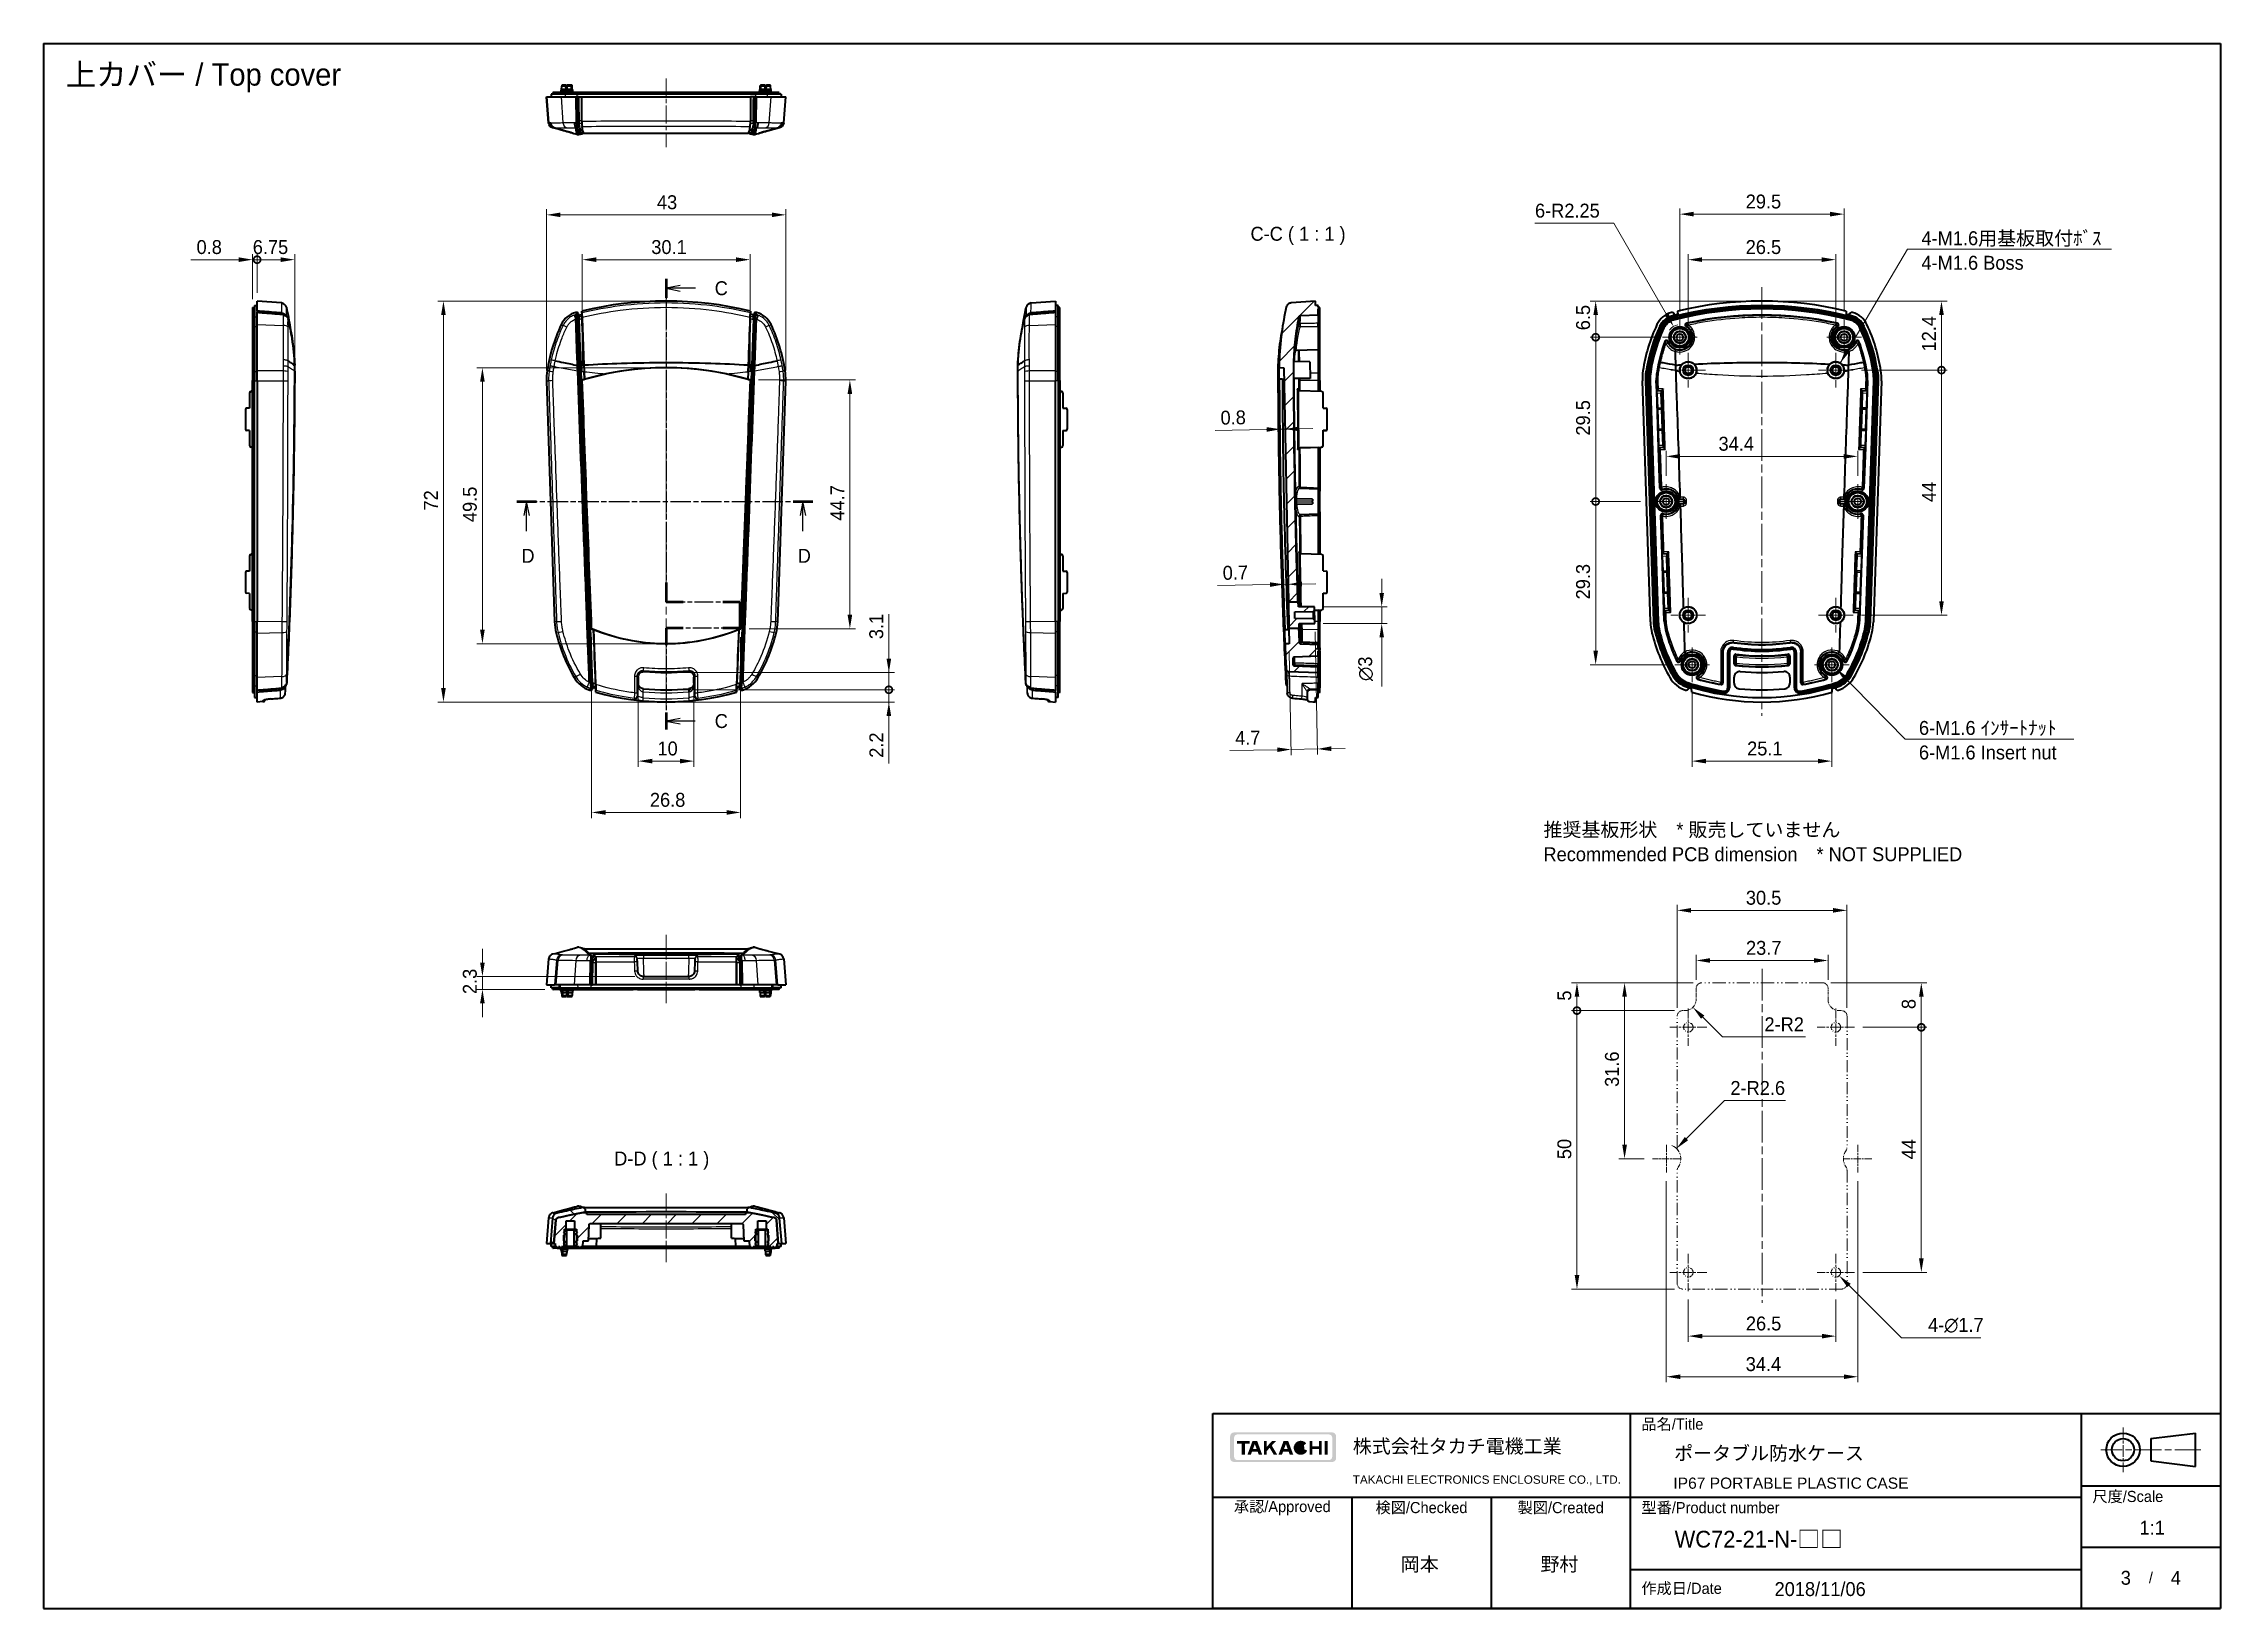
# Model space of a CAD drawing. Header units: millimetres. Extents: x 0 to 1594, y 0 to 281.
# Drawn here: x 802 to 1193, y 0 to 281 of the extents above; entities that cross this region are included whole.
import ezdxf
from ezdxf.enums import TextEntityAlignment as Align

# ---------------------------------------------------------------- set-up
doc = ezdxf.new("R2010")
doc.units = ezdxf.units.MM
doc.linetypes.add('CHAIN', pattern=[0.3543, 0.2362, -0.0295, 0.0591, -0.0295])
doc.linetypes.add('DASH_DOUBLE_DOT', pattern=[0.4398, 0.24, -0.06, 0.0098, -0.06, 0.01, -0.06])
doc.layers.get('Defpoints').update_dxf_attribs({"lineweight": 25})
for name, color, linetype, lineweight in [('Border (ISO)', 7, 'Continuous', 35), ('Dimension (ISO)', 7, 'Continuous', 18), ('Section Line (ISO)', 7, 'CHAIN', 25), ('Symbol (ISO)', 7, 'Continuous', 18), ('Title (ISO)', 7, 'Continuous', 35), ('Visible (ISO)', 7, 'Continuous', 35), ('Visible Narrow (ISO)', 7, 'Continuous', 25)]:
    doc.layers.add(name, color=color, linetype=linetype, lineweight=lineweight)
for name, color, linetype, lineweight, true_color in [('Center Mark (ISO)', 7, 'Continuous', 18, 0x80ffff), ('Centerline (ISO)', 7, 'Continuous', 18, 0x80ffff), ('Hatch (ISO)', 1, 'Continuous', 18, 0xff0000)]:
    doc.layers.add(name, color=color, linetype=linetype, lineweight=lineweight, true_color=true_color)
doc.styles.add('Note Text (TK)', font='')
doc.styles.add('文字スタイル40', font='')
doc.styles.add('文字スタイル67', font='arial.ttf')
doc.styles.get('Note Text (TK)').set_extended_font_data('MS PGothic')
doc.styles.get('文字スタイル40').set_extended_font_data('MS PGothic')
doc.dimstyles.new('Default - Method 1b (TK)', dxfattribs={"dimtxt": 2.5, "dimasz": 2.5, "dimexe": 1, "dimexo": 1.5, "dimgap": 1, "dimtad": 1, "dimtoh": 1, "dimrnd": 1e-08, "dimdsep": 46, "dimtxsty": 'Note Text (TK)', "dimcen": 0.09, "dimdle": 5, "dimclrd": 100, "dimclre": 100, "dimclrt": 7, "dimadec": 1, "dimazin": 1, "dimtfac": 1, "dimtmove": 0, "dimatfit": 3, "dimfxl": 0, "dimtolj": 1, "dimlwd": -1, "dimlwe": -1, "dimarcsym": 0})
doc.dimstyles.new('Default - Method 1b (TK)$7', dxfattribs={"dimtxt": 2.5, "dimasz": 2.5, "dimexe": 1, "dimexo": 1.5, "dimgap": 1, "dimtad": 1, "dimtoh": 1, "dimrnd": 1e-08, "dimdsep": 46, "dimtxsty": 'Note Text (TK)', "dimcen": 0.09, "dimdle": 5, "dimclrd": 256, "dimclre": 100, "dimclrt": 7, "dimadec": 1, "dimazin": 1, "dimtfac": 1, "dimtmove": 0, "dimatfit": 3, "dimfxl": 0, "dimtolj": 1, "dimlwd": -1, "dimlwe": -1, "dimarcsym": 0})
pattern_1 = [(45, (787.5, -8), (-2.245064, 2.245064), [])]

msp = doc.modelspace()

# ---------------------------------------------------------------- texts
at = {"layer": 'Symbol (ISO)', "color": 7, "style": 'Note Text (TK)'}
for s, insert, char_height, width, attachment_point, line_spacing_factor in [('{\\fＭＳ Ｐゴシック|b0|i0;\\H4.0000;上カバー / Top cover}', (805.9905, 274.8388), 4, 54.643273, 4, 1.5), ('{\\fＭＳ Ｐゴシック|b0|i0;4-M1.6用基板取付ﾎﾞｽ \\P\\fＭＳ Ｐゴシック|b0|i0;4-M1.6 Boss}', (1139.2943, 247.2959), 2.5, 36.593568, 1, 1.058182), ('{\\fＭＳ Ｐゴシック|b0|i0;6-M1.6 ｲﾝｻｰﾄﾅｯﾄ\\P\\fＭＳ Ｐゴシック|b0|i0;6-M1.6 Insert nut}', (1138.844, 159.3616), 2.5, 29.005847, 1, 1.058182), ('{\\fＭＳ Ｐゴシック|b0|i0;推奨基板形状\u3000* 販売していません\\P\\fＭＳ Ｐゴシック|b0|i0;Recommended PCB dimension\u3000* NOT SUPPLIED}', (1071.4034, 137.6163), 2.5, 78.333335, 4, 1.058182)]:
    msp.add_mtext(s, dxfattribs=dict(at, insert=insert, char_height=char_height, width=width, attachment_point=attachment_point, line_spacing_factor=line_spacing_factor))
at = {"layer": 'Symbol (ISO)', "color": 7, "char_height": 2.5, "attachment_point": 7, "style": 'Note Text (TK)'}
for s, insert in [('C-C ( 1 : 1 )', (1018.7844, 244.8395)), ('D-D ( 1 : 1 )', (904.4944, 78.7838))]:
    msp.add_mtext(s, dxfattribs=dict(at, insert=insert))

# ---------------------------------------------------------------- blocks, each defined once
blk = doc.blocks.new('図面枠 tk図枠')
at = {"layer": 'Border (ISO)'}
for p, q in [((14.5, 289), (405.5, 289)), ((14.5, 289), (14.5, 8)), ((405.5, 289), (405.5, 8)), ((14.5, 8), (405.5, 8))]:
    blk.add_line(p, q, dxfattribs=at)
blk = doc.blocks.new('表題欄 tk表題欄')
at = {"layer": 'Hatch (ISO)'}
h = blk.add_hatch(color=256, dxfattribs=at)
edge = h.paths.add_edge_path(flags=0)
edge.add_arc((95.58, 236.3), 0.596, 270, 360)
edge.add_line((96.17, 236.3), (96.17, 239.71))
edge.add_arc((95.58, 239.71), 0.596, 0, 90)
edge.add_line((95.58, 240.31), (79.14, 240.31))
edge.add_arc((79.14, 239.71), 0.596, 90, 180)
edge.add_line((78.54, 239.71), (78.54, 236.3))
edge.add_arc((79.14, 236.3), 0.596, 180, 270)
edge.add_line((79.14, 235.7), (95.58, 235.7))
edge = h.paths.add_edge_path()
edge.add_line((77.84, 239.96), (77.84, 236.05))
edge.add_arc((78.54, 236.05), 0.702, 180, 270)
edge.add_line((78.54, 235.35), (96.17, 235.35))
edge.add_arc((96.17, 236.05), 0.702, 270, 360)
edge.add_line((96.87, 236.05), (96.87, 239.96))
edge.add_arc((96.17, 239.96), 0.702, 0, 90)
edge.add_line((96.17, 240.66), (78.54, 240.66))
edge.add_arc((78.54, 239.96), 0.702, 90, 180)
for points in [[(79.07, 239.15), (79.07, 238.66), (79.92, 238.66), (79.92, 236.66), (80.51, 236.66), (80.51, 238.66), (81.36, 238.66), (81.36, 239.15)], [(85.68, 236.66), (84.94, 237.89), (84.42, 237.32), (84.42, 236.66), (83.9, 236.66), (83.9, 239.15), (84.42, 239.15), (84.42, 238.1), (85.39, 239.15), (86.11, 239.15), (85.32, 238.3), (86.3, 236.66)], [(92.09, 239.15), (92.09, 236.66), (92.61, 236.66), (92.61, 237.66), (93.77, 237.66), (93.77, 236.66), (94.29, 236.66), (94.29, 239.15), (93.77, 239.15), (93.77, 238.15), (92.61, 238.15), (92.61, 239.15)], [(94.84, 239.15), (94.84, 236.66), (95.36, 236.66), (95.36, 239.15)]]:
    blk.add_hatch(color=256, dxfattribs=at).paths.add_polyline_path(points)
h = blk.add_hatch(color=256, dxfattribs=at)
h.paths.add_polyline_path([(82.59, 237.71), (81.95, 237.71), (82.27, 238.58)], flags=0)
h.paths.add_polyline_path([(82.78, 237.2), (81.76, 237.2), (81.57, 236.66), (80.95, 236.66), (81.86, 239.15), (82.68, 239.15), (83.59, 236.66), (82.98, 236.66)])
h = blk.add_hatch(color=256, dxfattribs=at)
h.paths.add_polyline_path([(87.53, 237.71), (88.16, 237.71), (87.85, 238.58)], flags=0)
h.paths.add_polyline_path([(87.14, 236.66), (87.34, 237.2), (88.35, 237.2), (88.55, 236.66), (89.17, 236.66), (88.25, 239.15), (87.44, 239.15), (86.52, 236.66)])
h = blk.add_hatch(color=256, dxfattribs=at)
edge = h.paths.add_edge_path()
edge.add_arc((90.52, 237.9), 1.27, 38.5505, 336.582)
edge.add_line((91.69, 237.4), (91.17, 237.62))
edge.add_ellipse((90.52, 237.9), major_axis=(0, -0.8), ratio=0.867347, start_angle=124.651, end_angle=429.4109, ccw=False)
edge.add_line((91.09, 238.36), (91.52, 238.7))
at = {"layer": 'Title (ISO)'}
for p, q in [((74.71, 244.05), (255.71, 244.05)), ((74.71, 209.05), (74.71, 244.05)), ((149.71, 244.05), (149.71, 209.05)), ((230.71, 244.05), (230.71, 209.05)), ((255.71, 244.05), (255.71, 209.05)), ((243.21, 239.55), (251.21, 240.55)), ((243.21, 239.55), (243.21, 235.55)), ((251.21, 234.55), (251.21, 240.55)), ((243.21, 235.55), (251.21, 234.55)), ((230.71, 231.05), (255.71, 231.05)), ((74.71, 229.05), (230.71, 229.05)), ((99.71, 229.05), (99.71, 209.05)), ((124.71, 229.05), (124.71, 209.05)), ((230.71, 220.05), (255.71, 220.05)), ((149.71, 216.05), (230.71, 216.05)), ((255.71, 209.05), (74.71, 209.05))]:
    blk.add_line(p, q, dxfattribs=at)
at = {"layer": 'Title (ISO)', "color": 4, "linetype": 'CHAIN', "lineweight": 18, "ltscale": 8.88956, "true_color": 0x00ffff}
blk.add_line((238.21, 241.55), (238.21, 233.55), dxfattribs=at)
at = {"layer": 'Title (ISO)', "color": 4, "linetype": 'CHAIN', "lineweight": 18, "ltscale": 20.001633, "true_color": 0x00ffff}
blk.add_line((252.21, 237.55), (234.21, 237.55), dxfattribs=at)
at = {"layer": 'Title (ISO)'}
for radius in [3, 2]:
    blk.add_circle((238.21, 237.55), radius, dxfattribs=at)
at = {"layer": 'Title (ISO)', "color": 1, "true_color": 0xff0000, "char_height": 2, "line_spacing_factor": 1.5, "style": 'Note Text (TK)'}
for s, insert, attachment_point in [('\\fＭＳ Ｐゴシック|b0|i0;\\H2.0000;品名/Title', (151.71, 242.05), 4), ('\\fＭＳ Ｐゴシック|b0|i0;\\H2.0000;承認/Approved', (87.21, 227.05), 5), ('\\fＭＳ Ｐゴシック|b0|i0;\\H2.0000;検図/Checked', (112.21, 227.05), 5), ('\\fＭＳ Ｐゴシック|b0|i0;\\H2.0000;製図/Created', (137.21, 227.05), 5), ('\\fＭＳ Ｐゴシック|b0|i0;\\H2.0000;型番/Product number', (151.71, 227.05), 4), ('\\fＭＳ Ｐゴシック|b0|i0;\\H2.0000;尺度/Scale', (232.71, 229.05), 4), ('\\fＭＳ Ｐゴシック|b0|i0;\\H2.0000;作成日/Date', (151.71, 212.55), 4)]:
    blk.add_mtext(s, dxfattribs=dict(at, insert=insert, attachment_point=attachment_point))
at = {"layer": 'Title (ISO)', "color": 7, "line_spacing_factor": 1.5, "style": 'Note Text (TK)'}
for s, insert, char_height, attachment_point in [('株式会社タカチ電機工業', (99.87, 238.05), 2.5, 4), ('\\fArial|b0|i0;\\H1.4986;TAKACHI ELECTRONICS ENCLOSURE CO., LTD.', (99.87, 232.05), 1.4986, 4), ('\\fＭＳ Ｐゴシック|b0|i0;\\H2.0000;/', (243.21, 214.55), 2, 5)]:
    blk.add_mtext(s, dxfattribs=dict(at, insert=insert, char_height=char_height, attachment_point=attachment_point))
at = {"layer": 'Title (ISO)', "color": 7}
for tag, p, height, style in [('<品名>_001', (157.58, 235.68), 2.5, 'Note Text (TK)'), ('<Title>_001', (157.45, 230.55), 2, '文字スタイル67'), ('<型番>_001', (157.67, 219.99), 3, '文字スタイル40'), ('<尺度>_001', (241.17, 222.3), 2.5, 'Note Text (TK)'), ('<検図>_001', (108.48, 215.75), 2.5, 'Note Text (TK)'), ('<製図>_001', (133.58, 215.75), 2.5, 'Note Text (TK)'), ('<ページ_No.>_001', (237.95, 213.3), 2.5, 'Note Text (TK)'), ('<総ページ数>_001', (246.79, 213.3), 2.5, 'Note Text (TK)'), ('作成日_001', (175.63, 211.28), 2.5, 'Note Text (TK)')]:
    blk.add_attdef(tag, p, '', height=height, dxfattribs=dict(at, style=style))
at = {"layer": 'Title (ISO)', "color": 7, "style": 'Note Text (TK)'}
blk.add_attdef('<承認>', text='', height=2.5, dxfattribs=at).set_placement((87.21, 217.05), align=Align.MIDDLE_CENTER)
blk = doc.blocks.new('2dTransSection2')
at = {"layer": 'Section Line (ISO)', "linetype": 'CHAIN', "ltscale": 15.402263}
blk.add_line((126.33, 246.78), (126.33, 188.75), dxfattribs=at)
at = {"layer": 'Section Line (ISO)', "linetype": 'Continuous', "lineweight": 50}
for p, q in [((126.33, 246.78), (126.33, 243.32)), ((126.33, 192.21), (126.33, 188.75)), ((126.33, 188.75), (129.41, 188.75)), ((136.49, 188.75), (139.58, 188.75)), ((139.58, 188.75), (139.58, 184.03)), ((129.41, 184.03), (126.33, 184.03)), ((126.33, 184.03), (126.33, 180.97)), ((139.58, 184.03), (136.49, 184.03)), ((126.33, 168.86), (126.33, 165.8))]:
    blk.add_line(p, q, dxfattribs=at)
at = {"layer": 'Section Line (ISO)', "linetype": 'Continuous'}
for p, q in [((128.83, 245.55), (126.33, 245.05)), ((128.83, 245.05), (126.33, 245.05)), ((126.33, 245.05), (128.83, 244.55)), ((131.62, 245.05), (128.83, 245.05)), ((128.83, 167.83), (126.33, 167.33)), ((128.83, 167.33), (126.33, 167.33)), ((126.33, 167.33), (128.83, 166.83)), ((131.55, 167.33), (128.83, 167.33))]:
    blk.add_line(p, q, dxfattribs=at)
at = {"layer": 'Section Line (ISO)', "linetype": 'CHAIN', "ltscale": 14.34751}
blk.add_line((126.33, 188.75), (139.58, 188.75), dxfattribs=at)
at = {"layer": 'Section Line (ISO)', "linetype": 'CHAIN', "ltscale": 5.247163}
blk.add_line((139.58, 188.75), (139.58, 184.03), dxfattribs=at)
at = {"layer": 'Section Line (ISO)', "linetype": 'CHAIN', "ltscale": 14.348979}
blk.add_line((139.58, 184.03), (126.33, 184.03), dxfattribs=at)
at = {"layer": 'Section Line (ISO)', "linetype": 'CHAIN', "ltscale": 14.274149}
blk.add_line((126.33, 184.03), (126.33, 165.8), dxfattribs=at)
at = {"layer": 'Section Line (ISO)', "char_height": 2.5, "attachment_point": 7, "style": 'Note Text (TK)'}
for insert in [(135.05, 243.78), (135.05, 166.06)]:
    blk.add_mtext('C', dxfattribs=dict(at, insert=insert))
blk = doc.blocks.new('2dTransSection3')
at = {"layer": 'Section Line (ISO)', "linetype": 'CHAIN', "ltscale": 15.564068}
blk.add_line((99.51, 206.76), (152.66, 206.76), dxfattribs=at)
at = {"layer": 'Section Line (ISO)', "linetype": 'Continuous', "lineweight": 50}
for p, q in [((99.51, 206.76), (103.03, 206.76)), ((149.14, 206.76), (152.66, 206.76))]:
    blk.add_line(p, q, dxfattribs=at)
at = {"layer": 'Section Line (ISO)', "linetype": 'Continuous'}
for p, q in [((101.27, 206.76), (100.77, 204.26)), ((101.27, 204.26), (101.27, 206.76)), ((101.77, 204.26), (101.27, 206.76)), ((101.27, 201.46), (101.27, 204.26)), ((150.9, 206.76), (150.4, 204.26)), ((150.9, 204.26), (150.9, 206.76)), ((151.4, 204.26), (150.9, 206.76)), ((150.9, 201.46), (150.9, 204.26))]:
    blk.add_line(p, q, dxfattribs=at)
at = {"layer": 'Section Line (ISO)', "char_height": 2.5, "attachment_point": 7, "style": 'Note Text (TK)'}
for insert in [(100.33, 195.76), (149.96, 195.76)]:
    blk.add_mtext('D', dxfattribs=dict(at, insert=insert))
blk = doc.blocks.new('*D83')
at = {"layer": 'Defpoints', "color": 0, "transparency": 16777216}
for p in [(898.77, 242.19), (898.77, 220.59), (928.89, 220.59)]:
    blk.add_point(p, dxfattribs=at)
at = {"layer": 'Dimension (ISO)', "color": 100, "transparency": 16777216}
for p, q in [((898.77, 222.09), (898.77, 243.19)), ((928.89, 222.09), (928.89, 243.19)), ((926.39, 242.19), (901.27, 242.19))]:
    blk.add_line(p, q, dxfattribs=at)
for points in [[(901.27, 242.61), (901.27, 241.78), (898.77, 242.19)], [(926.39, 242.61), (926.39, 241.78), (928.89, 242.19)]]:
    blk.add_solid(points, dxfattribs=at)
at = {"layer": 'Dimension (ISO)', "color": 7, "transparency": 16777216, "insert": (911.16, 244.44), "char_height": 2.5, "attachment_point": 4, "style": 'Note Text (TK)'}
blk.add_mtext('\\A1;30.1', dxfattribs=at)
blk = doc.blocks.new('*D84')
at = {"layer": 'Defpoints', "color": 0, "transparency": 16777216}
for p in [(935.31, 250.24), (892.35, 220.77), (935.31, 220.77)]:
    blk.add_point(p, dxfattribs=at)
at = {"layer": 'Dimension (ISO)', "color": 100, "transparency": 16777216}
for p, q in [((892.35, 222.27), (892.35, 251.24)), ((894.85, 250.24), (932.81, 250.24)), ((935.31, 222.27), (935.31, 251.24))]:
    blk.add_line(p, q, dxfattribs=at)
for points in [[(894.85, 250.66), (894.85, 249.83), (892.35, 250.24)], [(932.81, 250.66), (932.81, 249.83), (935.31, 250.24)]]:
    blk.add_solid(points, dxfattribs=at)
at = {"layer": 'Dimension (ISO)', "color": 7, "transparency": 16777216, "insert": (912.17, 252.49), "char_height": 2.5, "attachment_point": 4, "style": 'Note Text (TK)'}
blk.add_mtext('\\A1;43', dxfattribs=at)
blk = doc.blocks.new('*D85')
at = {"layer": 'Defpoints', "color": 0, "transparency": 16777216}
for p in [(900.45, 175.93), (927.21, 175.93), (927.21, 142.93)]:
    blk.add_point(p, dxfattribs=at)
at = {"layer": 'Dimension (ISO)', "color": 100, "transparency": 16777216}
for p, q in [((900.45, 174.43), (900.45, 141.93)), ((927.21, 174.43), (927.21, 141.93)), ((902.95, 142.93), (924.71, 142.93))]:
    blk.add_line(p, q, dxfattribs=at)
for points in [[(902.95, 143.35), (902.95, 142.52), (900.45, 142.93)], [(924.71, 143.35), (924.71, 142.52), (927.21, 142.93)]]:
    blk.add_solid(points, dxfattribs=at)
at = {"layer": 'Dimension (ISO)', "color": 7, "transparency": 16777216, "insert": (910.91, 145.18), "char_height": 2.5, "attachment_point": 4, "style": 'Note Text (TK)'}
blk.add_mtext('\\A1;26.8', dxfattribs=at)
blk = doc.blocks.new('*D86')
at = {"layer": 'Defpoints', "color": 0, "transparency": 16777216}
for p in [(913.83, 234.76), (873.83, 162.76), (913.83, 162.76)]:
    blk.add_point(p, dxfattribs=at)
at = {"layer": 'Dimension (ISO)', "color": 100, "transparency": 16777216}
for p, q in [((912.33, 234.76), (872.83, 234.76)), ((873.83, 232.26), (873.83, 165.26)), ((912.33, 162.76), (872.83, 162.76))]:
    blk.add_line(p, q, dxfattribs=at)
for points in [[(873.41, 232.26), (874.24, 232.26), (873.83, 234.76)], [(873.41, 165.26), (874.24, 165.26), (873.83, 162.76)]]:
    blk.add_solid(points, dxfattribs=at)
at = {"layer": 'Dimension (ISO)', "color": 7, "transparency": 16777216, "insert": (871.58, 197.15), "char_height": 2.5, "attachment_point": 4, "rotation": 90, "style": 'Note Text (TK)'}
blk.add_mtext('\\A1;72', dxfattribs=at)
blk = doc.blocks.new('*D87')
at = {"layer": 'Defpoints', "color": 0, "transparency": 16777216}
for p in [(913.83, 222.77), (880.83, 173.24), (913.83, 173.24)]:
    blk.add_point(p, dxfattribs=at)
at = {"layer": 'Dimension (ISO)', "color": 100, "transparency": 16777216}
for p, q in [((912.33, 222.77), (879.83, 222.77)), ((880.83, 220.27), (880.83, 175.74)), ((912.33, 173.24), (879.83, 173.24))]:
    blk.add_line(p, q, dxfattribs=at)
for points in [[(880.41, 220.27), (881.24, 220.27), (880.83, 222.77)], [(880.41, 175.74), (881.24, 175.74), (880.83, 173.24)]]:
    blk.add_solid(points, dxfattribs=at)
at = {"layer": 'Dimension (ISO)', "color": 7, "transparency": 16777216, "insert": (878.58, 195.07), "char_height": 2.5, "attachment_point": 4, "rotation": 90, "style": 'Note Text (TK)'}
blk.add_mtext('\\A1;49.5', dxfattribs=at)
blk = doc.blocks.new('_DotSmall')
at = {"color": 0, "linetype": 'ByBlock', "const_width": 0.5}
blk.add_lwpolyline([(-0.0625, 0, 1), (0.0625, 0, 1)], format="xyb", close=True, dxfattribs=at)
blk = doc.blocks.new('*D88')
at = {"layer": 'Defpoints', "color": 0, "transparency": 16777216}
for p in [(840.36, 242.19), (840.36, 234.76), (847.11, 223.21)]:
    blk.add_point(p, dxfattribs=at)
at = {"layer": 'Dimension (ISO)', "color": 100, "transparency": 16777216}
for p, q in [((840.36, 236.26), (840.36, 243.19)), ((847.11, 224.71), (847.11, 243.19)), ((844.61, 242.19), (840.36, 242.19))]:
    blk.add_line(p, q, dxfattribs=at)
blk.add_solid([(844.61, 242.61), (844.61, 241.78), (847.11, 242.19)], dxfattribs=at)
at = {"layer": 'Dimension (ISO)', "color": 100, "transparency": 16777216, "xscale": 2.5, "yscale": 2.5, "zscale": 2.5, "rotation": 180}
blk.add_blockref('_DotSmall', (840.36, 242.19), dxfattribs=at)
at = {"layer": 'Dimension (ISO)', "color": 7, "transparency": 16777216, "insert": (839.58, 244.44), "char_height": 2.5, "attachment_point": 4, "style": 'Note Text (TK)'}
blk.add_mtext('\\A1;6.75', dxfattribs=at)
blk = doc.blocks.new('*D89')
at = {"layer": 'Defpoints', "color": 0, "transparency": 16777216}
for p in [(839.56, 242.19), (840.36, 234.76), (839.56, 233.61)]:
    blk.add_point(p, dxfattribs=at)
at = {"layer": 'Dimension (ISO)', "color": 100, "transparency": 16777216}
for p, q in [((839.56, 235.11), (839.56, 243.19)), ((840.36, 236.26), (840.36, 243.19)), ((837.06, 242.19), (828.48, 242.19)), ((840.36, 242.19), (839.56, 242.19)), ((840.36, 242.19), (842.86, 242.19))]:
    blk.add_line(p, q, dxfattribs=at)
blk.add_solid([(837.06, 242.61), (837.06, 241.78), (839.56, 242.19)], dxfattribs=at)
at = {"layer": 'Dimension (ISO)', "color": 100, "transparency": 16777216, "xscale": 2.5, "yscale": 2.5, "zscale": 2.5, "rotation": 180}
blk.add_blockref('_DotSmall', (840.36, 242.19), dxfattribs=at)
at = {"layer": 'Dimension (ISO)', "color": 7, "transparency": 16777216, "insert": (829.48, 244.44), "char_height": 2.5, "attachment_point": 4, "style": 'Note Text (TK)'}
blk.add_mtext('\\A1;0.8', dxfattribs=at)
blk = doc.blocks.new('*D90')
at = {"layer": 'Defpoints', "color": 0, "transparency": 16777216}
for p in [(1023.96, 222.8), (1024.17, 211.75), (1024.98, 211.76)]:
    blk.add_point(p, dxfattribs=at)
at = {"layer": 'Dimension (ISO)', "color": 100, "transparency": 16777216}
for p, q in [((1023.99, 221.3), (1024.19, 210.75)), ((1021.67, 211.7), (1012.45, 211.52)), ((1024.98, 211.76), (1024.17, 211.75)), ((1027.48, 211.81), (1029.98, 211.86))]:
    blk.add_line(p, q, dxfattribs=at)
for points in [[(1021.66, 212.12), (1021.68, 211.28), (1024.17, 211.75)], [(1027.48, 212.23), (1027.49, 211.39), (1024.98, 211.76)]]:
    blk.add_solid(points, dxfattribs=at)
at = {"layer": 'Dimension (ISO)', "color": 7, "transparency": 16777216, "insert": (1013.4, 213.79), "char_height": 2.5, "attachment_point": 4, "rotation": 1.1, "style": 'Note Text (TK)'}
blk.add_mtext('\\A1;0.8', dxfattribs=at)
blk = doc.blocks.new('*D91')
at = {"layer": 'Defpoints', "color": 0, "transparency": 16777216}
for p in [(1030.35, 176.86), (1025.72, 173.24), (1026.09, 154.24)]:
    blk.add_point(p, dxfattribs=at)
at = {"layer": 'Dimension (ISO)', "color": 100, "transparency": 16777216}
for p, q in [((1030.38, 175.36), (1030.81, 153.33)), ((1025.75, 171.74), (1026.11, 153.24)), ((1023.59, 154.19), (1015.07, 154.03)), ((1030.79, 154.33), (1026.09, 154.24)), ((1033.29, 154.38), (1035.79, 154.43))]:
    blk.add_line(p, q, dxfattribs=at)
for points in [[(1023.58, 154.61), (1023.6, 153.78), (1026.09, 154.24)], [(1033.28, 154.8), (1033.3, 153.96), (1030.79, 154.33)]]:
    blk.add_solid(points, dxfattribs=at)
at = {"layer": 'Dimension (ISO)', "color": 7, "transparency": 16777216, "insert": (1016.03, 156.3), "char_height": 2.5, "attachment_point": 4, "rotation": 1.1, "style": 'Note Text (TK)'}
blk.add_mtext('\\A1;4.7', dxfattribs=at)
blk = doc.blocks.new('*D92')
at = {"layer": 'Defpoints', "color": 0, "transparency": 16777216}
for p in [(1024.79, 183.89), (1025.52, 183.9), (1024.99, 173.21)]:
    blk.add_point(p, dxfattribs=at)
at = {"layer": 'Dimension (ISO)', "color": 100, "transparency": 16777216}
for p, q in [((1022.29, 183.84), (1012.84, 183.66)), ((1024.96, 174.71), (1024.77, 184.89)), ((1025.52, 183.9), (1024.79, 183.89)), ((1028.02, 183.95), (1030.52, 184))]:
    blk.add_line(p, q, dxfattribs=at)
for points in [[(1022.28, 184.26), (1022.29, 183.43), (1024.79, 183.89)], [(1028.01, 184.37), (1028.03, 183.54), (1025.52, 183.9)]]:
    blk.add_solid(points, dxfattribs=at)
at = {"layer": 'Dimension (ISO)', "color": 7, "transparency": 16777216, "insert": (1013.79, 185.93), "char_height": 2.5, "attachment_point": 4, "rotation": 1.1, "style": 'Note Text (TK)'}
blk.add_mtext('\\A1;0.7', dxfattribs=at)
blk = doc.blocks.new('*D93')
at = {"layer": 'Defpoints', "color": 0, "transparency": 16777216}
for p in [(1030.3, 179.86), (1030.35, 176.86), (1042.35, 176.86)]:
    blk.add_point(p, dxfattribs=at)
at = {"layer": 'Dimension (ISO)', "color": 100, "transparency": 16777216}
for p, q in [((1042.35, 182.36), (1042.35, 184.86)), ((1031.8, 179.86), (1043.35, 179.86)), ((1031.85, 176.86), (1043.35, 176.86)), ((1042.35, 179.86), (1042.35, 176.86)), ((1042.35, 174.36), (1042.35, 165.52))]:
    blk.add_line(p, q, dxfattribs=at)
for points in [[(1041.94, 182.36), (1042.77, 182.36), (1042.35, 179.86)], [(1041.94, 174.36), (1042.77, 174.36), (1042.35, 176.86)]]:
    blk.add_solid(points, dxfattribs=at)
at = {"layer": 'Dimension (ISO)', "color": 7, "transparency": 16777216, "insert": (1039.47, 166.52), "char_height": 2.5, "attachment_point": 4, "rotation": 90, "style": 'Note Text (TK)'}
blk.add_mtext('\\A1;\\fAIGDT|b0|i0;\\H2.5000;n\\fＭＳ Ｐゴシック|b0|i0;\\H2.5000;3', dxfattribs=at)
blk = doc.blocks.new('*D94')
at = {"layer": 'Defpoints', "color": 0, "transparency": 16777216}
for p in [(1123.89, 242.19), (1097.39, 225.48), (1123.89, 225.48)]:
    blk.add_point(p, dxfattribs=at)
at = {"layer": 'Dimension (ISO)', "color": 100, "transparency": 16777216}
for p, q in [((1097.39, 226.98), (1097.39, 243.19)), ((1123.89, 226.98), (1123.89, 243.19)), ((1099.89, 242.19), (1121.39, 242.19))]:
    blk.add_line(p, q, dxfattribs=at)
for points in [[(1099.89, 242.61), (1099.89, 241.78), (1097.39, 242.19)], [(1121.39, 242.61), (1121.39, 241.78), (1123.89, 242.19)]]:
    blk.add_solid(points, dxfattribs=at)
at = {"layer": 'Dimension (ISO)', "color": 7, "transparency": 16777216, "insert": (1107.73, 244.44), "char_height": 2.5, "attachment_point": 4, "style": 'Note Text (TK)'}
blk.add_mtext('\\A1;26.5', dxfattribs=at)
blk = doc.blocks.new('*D95')
at = {"layer": 'Defpoints', "color": 0, "transparency": 16777216}
for p in [(908.83, 166.15), (918.83, 166.15), (918.83, 152.15)]:
    blk.add_point(p, dxfattribs=at)
at = {"layer": 'Dimension (ISO)', "color": 100, "transparency": 16777216}
for p, q in [((908.83, 164.65), (908.83, 151.15)), ((918.83, 164.65), (918.83, 151.15)), ((911.33, 152.15), (916.33, 152.15))]:
    blk.add_line(p, q, dxfattribs=at)
for points in [[(911.33, 152.57), (911.33, 151.74), (908.83, 152.15)], [(916.33, 152.57), (916.33, 151.74), (918.83, 152.15)]]:
    blk.add_solid(points, dxfattribs=at)
at = {"layer": 'Dimension (ISO)', "color": 7, "transparency": 16777216, "insert": (912.27, 154.4), "char_height": 2.5, "attachment_point": 4, "style": 'Note Text (TK)'}
blk.add_mtext('\\A1;10', dxfattribs=at)
blk = doc.blocks.new('*D96')
at = {"layer": 'Defpoints', "color": 0, "transparency": 16777216}
for p in [(928.89, 220.59), (927.21, 175.93), (946.83, 175.93)]:
    blk.add_point(p, dxfattribs=at)
at = {"layer": 'Dimension (ISO)', "color": 100, "transparency": 16777216}
for p, q in [((930.39, 220.59), (947.83, 220.59)), ((946.83, 218.09), (946.83, 178.43)), ((928.71, 175.93), (947.83, 175.93))]:
    blk.add_line(p, q, dxfattribs=at)
for points in [[(946.41, 218.09), (947.24, 218.09), (946.83, 220.59)], [(946.41, 178.43), (947.24, 178.43), (946.83, 175.93)]]:
    blk.add_solid(points, dxfattribs=at)
at = {"layer": 'Dimension (ISO)', "color": 7, "transparency": 16777216, "insert": (944.58, 195.34), "char_height": 2.5, "attachment_point": 4, "rotation": 90, "style": 'Note Text (TK)'}
blk.add_mtext('\\A1;44.7', dxfattribs=at)
blk = doc.blocks.new('*D97')
at = {"layer": 'Defpoints', "color": 0, "transparency": 16777216}
for p in [(913.83, 168.05), (913.83, 164.96), (953.83, 168.05)]:
    blk.add_point(p, dxfattribs=at)
at = {"layer": 'Dimension (ISO)', "color": 100, "transparency": 16777216}
for p, q in [((953.83, 170.55), (953.83, 178.55)), ((915.33, 168.05), (954.83, 168.05)), ((915.33, 164.96), (954.83, 164.96)), ((953.83, 164.96), (953.83, 168.05)), ((953.83, 164.96), (953.83, 162.46))]:
    blk.add_line(p, q, dxfattribs=at)
blk.add_solid([(953.41, 170.55), (954.24, 170.55), (953.83, 168.05)], dxfattribs=at)
at = {"layer": 'Dimension (ISO)', "color": 100, "transparency": 16777216, "xscale": 2.5, "yscale": 2.5, "zscale": 2.5, "rotation": 90}
blk.add_blockref('_DotSmall', (953.83, 164.96), dxfattribs=at)
at = {"layer": 'Dimension (ISO)', "color": 7, "transparency": 16777216, "insert": (951.58, 174.05), "char_height": 2.5, "attachment_point": 4, "rotation": 90, "style": 'Note Text (TK)'}
blk.add_mtext('\\A1;3.1', dxfattribs=at)
blk = doc.blocks.new('*D98')
at = {"layer": 'Defpoints', "color": 0, "transparency": 16777216}
for p in [(913.83, 164.96), (953.83, 164.96), (913.83, 162.76)]:
    blk.add_point(p, dxfattribs=at)
at = {"layer": 'Dimension (ISO)', "color": 100, "transparency": 16777216}
for p, q in [((953.83, 164.96), (953.83, 169.96)), ((915.33, 164.96), (954.83, 164.96)), ((953.83, 164.96), (953.83, 162.76)), ((915.33, 162.76), (954.83, 162.76)), ((953.83, 160.26), (953.83, 151.75))]:
    blk.add_line(p, q, dxfattribs=at)
blk.add_solid([(953.41, 160.26), (954.24, 160.26), (953.83, 162.76)], dxfattribs=at)
at = {"layer": 'Dimension (ISO)', "color": 100, "transparency": 16777216, "xscale": 2.5, "yscale": 2.5, "zscale": 2.5, "rotation": 270}
blk.add_blockref('_DotSmall', (953.83, 164.96), dxfattribs=at)
at = {"layer": 'Dimension (ISO)', "color": 7, "transparency": 16777216, "insert": (951.58, 152.75), "char_height": 2.5, "attachment_point": 4, "rotation": 90, "style": 'Note Text (TK)'}
blk.add_mtext('\\A1;2.2', dxfattribs=at)
blk = doc.blocks.new('*D99')
at = {"layer": 'Defpoints', "color": 0, "transparency": 16777216}
for p in [(880.83, 113.47), (909.72, 113.47), (893.51, 111.17)]:
    blk.add_point(p, dxfattribs=at)
at = {"layer": 'Dimension (ISO)', "color": 100, "transparency": 16777216}
for p, q in [((880.83, 115.97), (880.83, 118.47)), ((908.22, 113.47), (879.83, 113.47)), ((880.83, 111.17), (880.83, 113.47)), ((892.01, 111.17), (879.83, 111.17)), ((880.83, 108.67), (880.83, 106.17))]:
    blk.add_line(p, q, dxfattribs=at)
for points in [[(880.41, 115.97), (881.24, 115.97), (880.83, 113.47)], [(880.41, 108.67), (881.24, 108.67), (880.83, 111.17)]]:
    blk.add_solid(points, dxfattribs=at)
at = {"layer": 'Dimension (ISO)', "color": 7, "transparency": 16777216, "insert": (878.58, 110.32), "char_height": 2.5, "attachment_point": 4, "rotation": 90, "style": 'Note Text (TK)'}
blk.add_mtext('\\A1;2.3', dxfattribs=at)
blk = doc.blocks.new('*D100')
at = {"layer": 'Defpoints', "color": 0, "transparency": 16777216}
for p in [(1125.39, 250.37), (1095.89, 231.37), (1125.39, 231.37)]:
    blk.add_point(p, dxfattribs=at)
at = {"layer": 'Dimension (ISO)', "color": 100, "transparency": 16777216}
for p, q in [((1095.89, 232.87), (1095.89, 251.37)), ((1098.39, 250.37), (1122.89, 250.37)), ((1125.39, 232.87), (1125.39, 251.37))]:
    blk.add_line(p, q, dxfattribs=at)
for points in [[(1098.39, 250.79), (1098.39, 249.95), (1095.89, 250.37)], [(1122.89, 250.79), (1122.89, 249.95), (1125.39, 250.37)]]:
    blk.add_solid(points, dxfattribs=at)
at = {"layer": 'Dimension (ISO)', "color": 7, "transparency": 16777216, "insert": (1107.73, 252.62), "char_height": 2.5, "attachment_point": 4, "style": 'Note Text (TK)'}
blk.add_mtext('\\A1;29.5', dxfattribs=at)
blk = doc.blocks.new('*D101')
at = {"layer": 'Defpoints', "color": 0, "transparency": 16777216}
for p in [(1127.84, 206.87), (1093.44, 201.87), (1127.84, 201.87)]:
    blk.add_point(p, dxfattribs=at)
at = {"layer": 'Dimension (ISO)', "color": 100, "transparency": 16777216}
for p, q in [((1093.44, 203.37), (1093.44, 207.87)), ((1127.84, 203.37), (1127.84, 207.87)), ((1095.94, 206.87), (1125.34, 206.87))]:
    blk.add_line(p, q, dxfattribs=at)
for points in [[(1095.94, 207.29), (1095.94, 206.45), (1093.44, 206.87)], [(1125.34, 207.29), (1125.34, 206.45), (1127.84, 206.87)]]:
    blk.add_solid(points, dxfattribs=at)
at = {"layer": 'Dimension (ISO)', "color": 7, "transparency": 16777216, "insert": (1102.85, 209.12), "char_height": 2.5, "attachment_point": 4, "style": 'Note Text (TK)'}
blk.add_mtext('\\A1;34.4', dxfattribs=at)
blk = doc.blocks.new('*D102')
at = {"layer": 'Defpoints', "color": 0, "transparency": 16777216}
for p in [(1098.09, 166.35), (1123.19, 166.35), (1123.19, 152.15)]:
    blk.add_point(p, dxfattribs=at)
at = {"layer": 'Dimension (ISO)', "color": 100, "transparency": 16777216}
for p, q in [((1098.09, 164.85), (1098.09, 151.15)), ((1123.19, 164.85), (1123.19, 151.15)), ((1100.59, 152.15), (1120.69, 152.15))]:
    blk.add_line(p, q, dxfattribs=at)
for points in [[(1100.59, 152.57), (1100.59, 151.74), (1098.09, 152.15)], [(1120.69, 152.57), (1120.69, 151.74), (1123.19, 152.15)]]:
    blk.add_solid(points, dxfattribs=at)
at = {"layer": 'Dimension (ISO)', "color": 7, "transparency": 16777216, "insert": (1107.98, 154.4), "char_height": 2.5, "attachment_point": 4, "style": 'Note Text (TK)'}
blk.add_mtext('\\A1;25.1', dxfattribs=at)
blk = doc.blocks.new('*D103')
at = {"layer": 'Defpoints', "color": 0, "transparency": 16777216}
for p in [(1110.64, 234.76), (1142.89, 234.76), (1127.01, 222.36)]:
    blk.add_point(p, dxfattribs=at)
at = {"layer": 'Dimension (ISO)', "color": 100, "transparency": 16777216}
for p, q in [((1112.14, 234.76), (1143.89, 234.76)), ((1142.89, 222.36), (1142.89, 232.26)), ((1128.51, 222.36), (1143.89, 222.36))]:
    blk.add_line(p, q, dxfattribs=at)
blk.add_solid([(1142.48, 232.26), (1143.31, 232.26), (1142.89, 234.76)], dxfattribs=at)
at = {"layer": 'Dimension (ISO)', "color": 100, "transparency": 16777216, "xscale": 2.5, "yscale": 2.5, "zscale": 2.5, "rotation": 270}
blk.add_blockref('_DotSmall', (1142.89, 222.36), dxfattribs=at)
at = {"layer": 'Dimension (ISO)', "color": 7, "transparency": 16777216, "insert": (1140.64, 225.71), "char_height": 2.5, "attachment_point": 4, "rotation": 90, "style": 'Note Text (TK)'}
blk.add_mtext('\\A1;12.4', dxfattribs=at)
blk = doc.blocks.new('*D104')
at = {"layer": 'Defpoints', "color": 0, "transparency": 16777216}
for p in [(1127.01, 222.36), (1142.89, 222.36), (1127.01, 178.36)]:
    blk.add_point(p, dxfattribs=at)
at = {"layer": 'Dimension (ISO)', "color": 100, "transparency": 16777216}
for p, q in [((1128.51, 222.36), (1143.89, 222.36)), ((1142.89, 180.86), (1142.89, 222.36)), ((1128.51, 178.36), (1143.89, 178.36))]:
    blk.add_line(p, q, dxfattribs=at)
blk.add_solid([(1142.48, 180.86), (1143.31, 180.86), (1142.89, 178.36)], dxfattribs=at)
at = {"layer": 'Dimension (ISO)', "color": 100, "transparency": 16777216, "xscale": 2.5, "yscale": 2.5, "zscale": 2.5, "rotation": 90}
blk.add_blockref('_DotSmall', (1142.89, 222.36), dxfattribs=at)
at = {"layer": 'Dimension (ISO)', "color": 7, "transparency": 16777216, "insert": (1140.64, 198.66), "char_height": 2.5, "attachment_point": 4, "rotation": 90, "style": 'Note Text (TK)'}
blk.add_mtext('\\A1;44', dxfattribs=at)
blk = doc.blocks.new('*D105')
at = {"layer": 'Defpoints', "color": 0, "transparency": 16777216}
for p in [(1080.78, 234.76), (1110.64, 234.76), (1092.78, 228.26)]:
    blk.add_point(p, dxfattribs=at)
at = {"layer": 'Dimension (ISO)', "color": 100, "transparency": 16777216}
for p, q in [((1109.14, 234.76), (1079.78, 234.76)), ((1080.78, 228.26), (1080.78, 232.26)), ((1091.28, 228.26), (1079.78, 228.26))]:
    blk.add_line(p, q, dxfattribs=at)
blk.add_solid([(1080.37, 232.26), (1081.2, 232.26), (1080.78, 234.76)], dxfattribs=at)
at = {"layer": 'Dimension (ISO)', "color": 100, "transparency": 16777216, "xscale": 2.5, "yscale": 2.5, "zscale": 2.5, "rotation": 270}
blk.add_blockref('_DotSmall', (1080.78, 228.26), dxfattribs=at)
at = {"layer": 'Dimension (ISO)', "color": 7, "transparency": 16777216, "insert": (1078.53, 229.52), "char_height": 2.5, "attachment_point": 4, "rotation": 90, "style": 'Note Text (TK)'}
blk.add_mtext('\\A1;6.5', dxfattribs=at)
blk = doc.blocks.new('*D106')
at = {"layer": 'Defpoints', "color": 0, "transparency": 16777216}
for p in [(1080.78, 228.26), (1092.78, 228.26), (1090.33, 198.76)]:
    blk.add_point(p, dxfattribs=at)
at = {"layer": 'Dimension (ISO)', "color": 100, "transparency": 16777216}
for p, q in [((1091.28, 228.26), (1079.78, 228.26)), ((1080.78, 198.76), (1080.78, 228.26)), ((1088.83, 198.76), (1079.78, 198.76))]:
    blk.add_line(p, q, dxfattribs=at)
at = {"layer": 'Dimension (ISO)', "color": 100, "transparency": 16777216, "xscale": 2.5, "yscale": 2.5, "zscale": 2.5}
for p, rotation in [((1080.78, 228.26), 90), ((1080.78, 198.76), 270)]:
    blk.add_blockref('_DotSmall', p, dxfattribs=dict(at, rotation=rotation))
at = {"layer": 'Dimension (ISO)', "color": 7, "transparency": 16777216, "insert": (1078.53, 210.61), "char_height": 2.5, "attachment_point": 4, "rotation": 90, "style": 'Note Text (TK)'}
blk.add_mtext('\\A1;29.5', dxfattribs=at)
blk = doc.blocks.new('*D107')
at = {"layer": 'Defpoints', "color": 0, "transparency": 16777216}
for p in [(1080.78, 198.76), (1090.33, 198.76), (1094.98, 169.46)]:
    blk.add_point(p, dxfattribs=at)
at = {"layer": 'Dimension (ISO)', "color": 100, "transparency": 16777216}
for p, q in [((1088.83, 198.76), (1079.78, 198.76)), ((1080.78, 171.96), (1080.78, 198.76)), ((1093.48, 169.46), (1079.78, 169.46))]:
    blk.add_line(p, q, dxfattribs=at)
blk.add_solid([(1080.37, 171.96), (1081.2, 171.96), (1080.78, 169.46)], dxfattribs=at)
at = {"layer": 'Dimension (ISO)', "color": 100, "transparency": 16777216, "xscale": 2.5, "yscale": 2.5, "zscale": 2.5, "rotation": 90}
blk.add_blockref('_DotSmall', (1080.78, 198.76), dxfattribs=at)
at = {"layer": 'Dimension (ISO)', "color": 7, "transparency": 16777216, "insert": (1078.53, 181.19), "char_height": 2.5, "attachment_point": 4, "rotation": 90, "style": 'Note Text (TK)'}
blk.add_mtext('\\A1;29.3', dxfattribs=at)
blk = doc.blocks.new('*D108')
at = {"layer": 'Defpoints', "color": 0, "transparency": 16777216}
for p in [(1094.77, 230.21), (1095.89, 228.26)]:
    blk.add_point(p, dxfattribs=at)
at = {"layer": 'Dimension (ISO)', "color": 100, "transparency": 16777216}
for p, q in [((1069.88, 248.73), (1084.07, 248.73)), ((1084.07, 248.73), (1093.52, 232.37))]:
    blk.add_line(p, q, dxfattribs=at)
blk.add_arc((1095.89, 228.26), 2.25, 98.6801, 145.4648, dxfattribs=at)
blk.add_solid([(1093.88, 232.58), (1093.16, 232.16), (1094.77, 230.21)], dxfattribs=at)
at = {"layer": 'Dimension (ISO)', "color": 7, "transparency": 16777216, "insert": (1069.88, 250.98), "char_height": 2.5, "attachment_point": 4, "style": 'Note Text (TK)'}
blk.add_mtext('\\A1;\\fＭＳ Ｐゴシック|b0|i0;\\H2.5000;6-R2.25', dxfattribs=at)
blk = doc.blocks.new('*D109')
at = {"layer": 'Defpoints', "color": 0, "transparency": 16777216}
for p in [(1122.52, 116.35), (1098.82, 111.35), (1122.52, 111.35)]:
    blk.add_point(p, dxfattribs=at)
at = {"layer": 'Dimension (ISO)', "color": 100, "transparency": 16777216}
for p, q in [((1098.82, 112.85), (1098.82, 117.35)), ((1122.52, 112.85), (1122.52, 117.35)), ((1101.32, 116.35), (1120.02, 116.35))]:
    blk.add_line(p, q, dxfattribs=at)
for points in [[(1101.32, 116.77), (1101.32, 115.94), (1098.82, 116.35)], [(1120.02, 116.77), (1120.02, 115.94), (1122.52, 116.35)]]:
    blk.add_solid(points, dxfattribs=at)
at = {"layer": 'Dimension (ISO)', "color": 7, "transparency": 16777216, "insert": (1107.78, 118.6), "char_height": 2.5, "attachment_point": 4, "style": 'Note Text (TK)'}
blk.add_mtext('\\A1;23.7', dxfattribs=at)
blk = doc.blocks.new('*D110')
at = {"layer": 'Defpoints', "color": 0, "transparency": 16777216}
for p in [(1125.92, 125.35), (1095.42, 106.35), (1125.92, 106.35)]:
    blk.add_point(p, dxfattribs=at)
at = {"layer": 'Dimension (ISO)', "color": 100, "transparency": 16777216}
for p, q in [((1095.42, 107.85), (1095.42, 126.35)), ((1097.92, 125.35), (1123.42, 125.35)), ((1125.92, 107.85), (1125.92, 126.35))]:
    blk.add_line(p, q, dxfattribs=at)
for points in [[(1097.92, 125.77), (1097.92, 124.94), (1095.42, 125.35)], [(1123.42, 125.77), (1123.42, 124.94), (1125.92, 125.35)]]:
    blk.add_solid(points, dxfattribs=at)
at = {"layer": 'Dimension (ISO)', "color": 7, "transparency": 16777216, "insert": (1107.76, 127.6), "char_height": 2.5, "attachment_point": 4, "style": 'Note Text (TK)'}
blk.add_mtext('\\A1;30.5', dxfattribs=at)
blk = doc.blocks.new('*D111')
at = {"layer": 'Defpoints', "color": 0, "transparency": 16777216}
for p in [(1099.82, 112.35), (1085.97, 80.75), (1090.97, 80.75)]:
    blk.add_point(p, dxfattribs=at)
at = {"layer": 'Dimension (ISO)', "color": 100, "transparency": 16777216}
for p, q in [((1098.32, 112.35), (1084.97, 112.35)), ((1085.97, 109.85), (1085.97, 83.25)), ((1089.47, 80.75), (1084.97, 80.75))]:
    blk.add_line(p, q, dxfattribs=at)
for points in [[(1085.56, 109.85), (1086.39, 109.85), (1085.97, 112.35)], [(1085.56, 83.25), (1086.39, 83.25), (1085.97, 80.75)]]:
    blk.add_solid(points, dxfattribs=at)
at = {"layer": 'Dimension (ISO)', "color": 7, "transparency": 16777216, "insert": (1083.72, 93.65), "char_height": 2.5, "attachment_point": 4, "rotation": 90, "style": 'Note Text (TK)'}
blk.add_mtext('\\A1;31.6', dxfattribs=at)
blk = doc.blocks.new('*D112')
at = {"layer": 'Defpoints', "color": 0, "transparency": 16777216}
for p in [(1077.42, 112.35), (1099.82, 112.35), (1096.42, 107.35)]:
    blk.add_point(p, dxfattribs=at)
at = {"layer": 'Dimension (ISO)', "color": 100, "transparency": 16777216}
for p, q in [((1098.32, 112.35), (1076.42, 112.35)), ((1077.42, 107.35), (1077.42, 109.85)), ((1094.92, 107.35), (1076.42, 107.35))]:
    blk.add_line(p, q, dxfattribs=at)
blk.add_solid([(1077.01, 109.85), (1077.84, 109.85), (1077.42, 112.35)], dxfattribs=at)
at = {"layer": 'Dimension (ISO)', "color": 100, "transparency": 16777216, "xscale": 2.5, "yscale": 2.5, "zscale": 2.5, "rotation": 270}
blk.add_blockref('_DotSmall', (1077.42, 107.35), dxfattribs=at)
at = {"layer": 'Dimension (ISO)', "color": 7, "transparency": 16777216, "insert": (1075.17, 109.14), "char_height": 2.5, "attachment_point": 4, "rotation": 90, "style": 'Note Text (TK)'}
blk.add_mtext('\\A1;5', dxfattribs=at)
blk = doc.blocks.new('*D113')
at = {"layer": 'Defpoints', "color": 0, "transparency": 16777216}
for p in [(1077.42, 107.35), (1096.42, 107.35), (1096.42, 57.35)]:
    blk.add_point(p, dxfattribs=at)
at = {"layer": 'Dimension (ISO)', "color": 100, "transparency": 16777216}
for p, q in [((1094.92, 107.35), (1076.42, 107.35)), ((1077.42, 59.85), (1077.42, 107.35)), ((1094.92, 57.35), (1076.42, 57.35))]:
    blk.add_line(p, q, dxfattribs=at)
blk.add_solid([(1077.01, 59.85), (1077.84, 59.85), (1077.42, 57.35)], dxfattribs=at)
at = {"layer": 'Dimension (ISO)', "color": 100, "transparency": 16777216, "xscale": 2.5, "yscale": 2.5, "zscale": 2.5, "rotation": 90}
blk.add_blockref('_DotSmall', (1077.42, 107.35), dxfattribs=at)
at = {"layer": 'Dimension (ISO)', "color": 7, "transparency": 16777216, "insert": (1075.17, 80.68), "char_height": 2.5, "attachment_point": 4, "rotation": 90, "style": 'Note Text (TK)'}
blk.add_mtext('\\A1;50', dxfattribs=at)
blk = doc.blocks.new('*D114')
at = {"layer": 'Defpoints', "color": 0, "transparency": 16777216}
for p in [(1121.52, 112.35), (1139.27, 112.35), (1127.27, 104.35)]:
    blk.add_point(p, dxfattribs=at)
at = {"layer": 'Dimension (ISO)', "color": 100, "transparency": 16777216}
for p, q in [((1123.02, 112.35), (1140.27, 112.35)), ((1139.27, 104.35), (1139.27, 109.85)), ((1128.77, 104.35), (1140.27, 104.35))]:
    blk.add_line(p, q, dxfattribs=at)
blk.add_solid([(1138.86, 109.85), (1139.69, 109.85), (1139.27, 112.35)], dxfattribs=at)
at = {"layer": 'Dimension (ISO)', "color": 100, "transparency": 16777216, "xscale": 2.5, "yscale": 2.5, "zscale": 2.5, "rotation": 270}
blk.add_blockref('_DotSmall', (1139.27, 104.35), dxfattribs=at)
at = {"layer": 'Dimension (ISO)', "color": 7, "transparency": 16777216, "insert": (1137.02, 107.62), "char_height": 2.5, "attachment_point": 4, "rotation": 90, "style": 'Note Text (TK)'}
blk.add_mtext('\\A1;8', dxfattribs=at)
blk = doc.blocks.new('*D115')
at = {"layer": 'Defpoints', "color": 0, "transparency": 16777216}
for p in [(1127.27, 104.35), (1139.27, 104.35), (1127.27, 60.35)]:
    blk.add_point(p, dxfattribs=at)
at = {"layer": 'Dimension (ISO)', "color": 100, "transparency": 16777216}
for p, q in [((1128.77, 104.35), (1140.27, 104.35)), ((1139.27, 62.85), (1139.27, 104.35)), ((1128.77, 60.35), (1140.27, 60.35))]:
    blk.add_line(p, q, dxfattribs=at)
blk.add_solid([(1138.86, 62.85), (1139.69, 62.85), (1139.27, 60.35)], dxfattribs=at)
at = {"layer": 'Dimension (ISO)', "color": 100, "transparency": 16777216, "xscale": 2.5, "yscale": 2.5, "zscale": 2.5, "rotation": 90}
blk.add_blockref('_DotSmall', (1139.27, 104.35), dxfattribs=at)
at = {"layer": 'Dimension (ISO)', "color": 7, "transparency": 16777216, "insert": (1137.02, 80.65), "char_height": 2.5, "attachment_point": 4, "rotation": 90, "style": 'Note Text (TK)'}
blk.add_mtext('\\A1;44', dxfattribs=at)
blk = doc.blocks.new('*D116')
at = {"layer": 'Defpoints', "color": 0, "transparency": 16777216}
for p in [(1096.82, 109.35), (1098.24, 107.94)]:
    blk.add_point(p, dxfattribs=at)
at = {"layer": 'Dimension (ISO)', "color": 100, "transparency": 16777216}
for p, q in [((1103.54, 102.64), (1100.01, 106.17)), ((1118.46, 102.64), (1103.54, 102.64))]:
    blk.add_line(p, q, dxfattribs=at)
blk.add_solid([(1100.3, 106.47), (1099.71, 105.88), (1098.24, 107.94)], dxfattribs=at)
at = {"layer": 'Dimension (ISO)', "color": 7, "transparency": 16777216, "insert": (1111.1, 104.89), "char_height": 2.5, "attachment_point": 4, "style": 'Note Text (TK)'}
blk.add_mtext('\\A1;\\fＭＳ Ｐゴシック|b0|i0;\\H2.5000;2-R2', dxfattribs=at)
blk = doc.blocks.new('*D117')
at = {"layer": 'Defpoints', "color": 0, "transparency": 16777216}
for p in [(1095.31, 82.59), (1093.47, 80.75)]:
    blk.add_point(p, dxfattribs=at)
at = {"layer": 'Dimension (ISO)', "color": 100, "transparency": 16777216}
for p, q in [((1103.91, 91.19), (1097.08, 84.36)), ((1114.88, 91.19), (1103.91, 91.19))]:
    blk.add_line(p, q, dxfattribs=at)
blk.add_arc((1093.47, 80.75), 2.6, 34.9708, 67.0368, dxfattribs=at)
blk.add_solid([(1096.79, 84.65), (1097.37, 84.06), (1095.31, 82.59)], dxfattribs=at)
at = {"layer": 'Dimension (ISO)', "color": 7, "transparency": 16777216, "insert": (1104.98, 93.44), "char_height": 2.5, "attachment_point": 4, "style": 'Note Text (TK)'}
blk.add_mtext('\\A1;\\fＭＳ Ｐゴシック|b0|i0;\\H2.5000;2-R2.6', dxfattribs=at)
blk = doc.blocks.new('*D118')
at = {"layer": 'Defpoints', "color": 0, "transparency": 16777216}
for p in [(1123.32, 60.95), (1124.52, 59.75)]:
    blk.add_point(p, dxfattribs=at)
at = {"layer": 'Dimension (ISO)', "color": 100, "transparency": 16777216}
for p, q in [((1123.83, 60.35), (1124.01, 60.35)), ((1123.92, 60.26), (1123.92, 60.44)), ((1135.7, 48.58), (1126.29, 57.98)), ((1149.96, 48.58), (1135.7, 48.58))]:
    blk.add_line(p, q, dxfattribs=at)
blk.add_solid([(1126.59, 58.28), (1126, 57.69), (1124.52, 59.75)], dxfattribs=at)
at = {"layer": 'Dimension (ISO)', "color": 7, "transparency": 16777216, "insert": (1140.48, 50.83), "char_height": 2.5, "attachment_point": 4, "style": 'Note Text (TK)'}
blk.add_mtext('\\A1;\\fＭＳ Ｐゴシック|b0|i0;\\H2.5000;4-∅1.7', dxfattribs=at)
blk = doc.blocks.new('*D119')
at = {"layer": 'Defpoints', "color": 0, "transparency": 16777216}
for p in [(1097.42, 57), (1123.92, 57), (1123.92, 48.9)]:
    blk.add_point(p, dxfattribs=at)
at = {"layer": 'Dimension (ISO)', "color": 100, "transparency": 16777216}
for p, q in [((1097.42, 55.5), (1097.42, 47.9)), ((1123.92, 55.5), (1123.92, 47.9)), ((1099.92, 48.9), (1121.42, 48.9))]:
    blk.add_line(p, q, dxfattribs=at)
for points in [[(1099.92, 49.31), (1099.92, 48.48), (1097.42, 48.9)], [(1121.42, 49.31), (1121.42, 48.48), (1123.92, 48.9)]]:
    blk.add_solid(points, dxfattribs=at)
at = {"layer": 'Dimension (ISO)', "color": 7, "transparency": 16777216, "insert": (1107.76, 51.15), "char_height": 2.5, "attachment_point": 4, "style": 'Note Text (TK)'}
blk.add_mtext('\\A1;26.5', dxfattribs=at)
blk = doc.blocks.new('*D120')
at = {"layer": 'Defpoints', "color": 0, "transparency": 16777216}
for p in [(1093.47, 78.25), (1127.87, 78.25), (1127.87, 41.61)]:
    blk.add_point(p, dxfattribs=at)
at = {"layer": 'Dimension (ISO)', "color": 100, "transparency": 16777216}
for p, q in [((1093.47, 76.75), (1093.47, 40.61)), ((1127.87, 76.75), (1127.87, 40.61)), ((1095.97, 41.61), (1125.37, 41.61))]:
    blk.add_line(p, q, dxfattribs=at)
for points in [[(1095.97, 42.02), (1095.97, 41.19), (1093.47, 41.61)], [(1125.37, 42.02), (1125.37, 41.19), (1127.87, 41.61)]]:
    blk.add_solid(points, dxfattribs=at)
at = {"layer": 'Dimension (ISO)', "color": 7, "transparency": 16777216, "insert": (1107.73, 43.86), "char_height": 2.5, "attachment_point": 4, "style": 'Note Text (TK)'}
blk.add_mtext('\\A1;34.4', dxfattribs=at)

# ---------------------------------------------------------------- dimensions: what is measured, and where the dimension line sits
at = {"layer": 'Dimension (ISO)', "color": 100, "true_color": 0x00ff3f}
for base, p1, p2, angle, override, picture, middle in [((1125.3945, 250.3689), (1095.8945, 231.3689), (1125.3945, 231.3689), 180, {"dimgap": 1, "dimtoh": 0, "dimdec": 2, "dimtol": 0, "dimlim": 0, "dimtp": 0, "dimtm": 0, "dimtdec": 2, "dimtofl": 0, "dimatfit": 1}, '*D100', (1110.6445, 250.3689)), ((935.3057, 250.2423), (892.3496, 220.7665), (935.3057, 220.7665), 180, {"dimgap": 1, "dimtoh": 0, "dimdec": 1, "dimtol": 0, "dimlim": 0, "dimtp": 0, "dimtm": 0, "dimtdec": 2, "dimtofl": 0, "dimatfit": 1}, '*D84', (913.8276, 250.2423)), ((898.7667, 242.1923), (928.8885, 220.589), (898.7667, 220.589), 180, {"dimgap": 1, "dimtoh": 0, "dimdec": 1, "dimtol": 0, "dimlim": 0, "dimtp": 0, "dimtm": 0, "dimtdec": 2, "dimtofl": 0, "dimatfit": 1}, '*D83', (913.8276, 242.1923)), ((1123.8945, 242.1923), (1097.3945, 225.4756), (1123.8945, 225.4756), 180, {"dimgap": 1, "dimtoh": 0, "dimdec": 2, "dimtol": 0, "dimlim": 0, "dimtp": 0, "dimtm": 0, "dimtdec": 2, "dimtofl": 0, "dimatfit": 1}, '*D94', (1110.6445, 242.1923)), ((873.8276, 162.7584), (913.8276, 234.7584), (913.8276, 162.7584), 90, {"dimgap": 1, "dimtoh": 0, "dimdec": 2, "dimtol": 0, "dimlim": 0, "dimtp": 0, "dimtm": 0, "dimtdec": 2, "dimtofl": 0, "dimatfit": 1}, '*D86', (873.8276, 198.7584)), ((1080.784, 234.7584), (1092.784, 228.2584), (1110.6445, 234.7584), 270, {"dimgap": 1, "dimtoh": 0, "dimdec": 2, "dimblk1": 'DotSmall', "dimsah": 1, "dimdle": 0, "dimtol": 0, "dimlim": 0, "dimtp": 0, "dimtm": 0, "dimtdec": 2, "dimtofl": 1, "dimatfit": 1}, '*D105', (1080.784, 231.5184)), ((1142.8945, 234.7584), (1127.0117, 222.3584), (1110.6445, 234.7584), 270, {"dimgap": 1, "dimtoh": 0, "dimdec": 2, "dimblk1": 'DotSmall', "dimsah": 1, "dimdle": 0, "dimtol": 0, "dimlim": 0, "dimtp": 0, "dimtm": 0, "dimtdec": 2, "dimtofl": 0, "dimatfit": 1}, '*D103', (1142.8945, 228.5584)), ((1080.784, 228.2584), (1090.334, 198.7584), (1092.784, 228.2584), 270, {"dimgap": 1, "dimtoh": 0, "dimdec": 2, "dimblk1": 'DotSmall', "dimblk2": 'DotSmall', "dimsah": 1, "dimdle": 0, "dimtol": 0, "dimlim": 0, "dimtp": 0, "dimtm": 0, "dimtdec": 2, "dimtofl": 0, "dimatfit": 1}, '*D106', (1080.784, 213.5184)), ((1142.8945, 222.3584), (1127.0131, 178.3584), (1127.0117, 222.3584), 270, {"dimgap": 1, "dimtoh": 0, "dimdec": 2, "dimblk2": 'DotSmall', "dimsah": 1, "dimdle": 0, "dimtol": 0, "dimlim": 0, "dimtp": 0, "dimtm": 0, "dimtdec": 2, "dimtofl": 0, "dimatfit": 1}, '*D104', (1142.8945, 200.3584)), ((880.8276, 173.2372), (913.8276, 222.7747), (913.8276, 173.2372), 90, {"dimgap": 1, "dimtoh": 0, "dimdec": 1, "dimtol": 0, "dimlim": 0, "dimtp": 0, "dimtm": 0, "dimtdec": 2, "dimtofl": 0, "dimatfit": 1}, '*D87', (880.8276, 198.0059)), ((946.8276, 175.9332), (928.8885, 220.589), (927.2065, 175.9332), 90, {"dimgap": 1, "dimtoh": 0, "dimdec": 1, "dimtol": 0, "dimlim": 0, "dimtp": 0, "dimtm": 0, "dimtdec": 2, "dimtofl": 0, "dimatfit": 1}, '*D96', (946.8276, 198.2611)), ((1024.1723, 211.747), (1024.9839, 211.7626), (1023.9601, 222.8031), 181.1, {"dimgap": 1, "dimtoh": 0, "dimdec": 1, "dimse1": 1, "dimtol": 0, "dimlim": 0, "dimtp": 0, "dimtm": 0, "dimtdec": 2, "dimtofl": 1, "dimatfit": 1}, '*D90', (1015.4829, 211.5801)), ((1127.8445, 206.8689), (1093.4445, 201.8689), (1127.8445, 201.8689), 180, {"dimgap": 1, "dimtoh": 0, "dimdec": 2, "dimtol": 0, "dimlim": 0, "dimtp": 0, "dimtm": 0, "dimtdec": 2, "dimtofl": 0, "dimatfit": 1}, '*D101', (1105.8008, 206.8689)), ((1080.784, 198.7584), (1094.984, 169.4584), (1090.334, 198.7584), 270, {"dimgap": 1, "dimtoh": 0, "dimdec": 2, "dimblk2": 'DotSmall', "dimsah": 1, "dimdle": 0, "dimtol": 0, "dimlim": 0, "dimtp": 0, "dimtm": 0, "dimtdec": 2, "dimtofl": 0, "dimatfit": 1}, '*D107', (1080.784, 184.0984)), ((1024.7852, 183.8905), (1025.5188, 183.9045), (1024.9903, 173.2115), 181.1, {"dimgap": 1, "dimtoh": 0, "dimdec": 1, "dimse1": 1, "dimtol": 0, "dimlim": 0, "dimtp": 0, "dimtm": 0, "dimtdec": 2, "dimtofl": 1, "dimatfit": 1}, '*D92', (1015.8473, 183.7188)), ((953.8276, 168.0452), (913.8276, 164.9584), (913.8276, 168.0452), 90, {"dimgap": 1, "dimtoh": 0, "dimdec": 1, "dimblk1": 'DotSmall', "dimsah": 1, "dimdle": 0, "dimtol": 0, "dimlim": 0, "dimtp": 0, "dimtm": 0, "dimtdec": 2, "dimtofl": 1, "dimatfit": 1}, '*D97', (953.8276, 175.7995)), ((1026.0884, 154.2407), (1030.355, 176.8584), (1025.7236, 173.2372), 1.1, {"dimgap": 1, "dimtoh": 0, "dimdec": 2, "dimtol": 0, "dimlim": 0, "dimtp": 0, "dimtm": 0, "dimtdec": 2, "dimtofl": 1, "dimatfit": 1}, '*D91', (1018.0799, 154.0869)), ((927.2065, 142.9332), (900.4487, 175.9332), (927.2065, 175.9332), 180, {"dimgap": 1, "dimtoh": 0, "dimdec": 1, "dimtol": 0, "dimlim": 0, "dimtp": 0, "dimtm": 0, "dimtdec": 2, "dimtofl": 0, "dimatfit": 1}, '*D85', (913.8276, 142.9332)), ((953.8276, 164.9584), (913.8276, 162.7584), (913.8276, 164.9584), 90, {"dimgap": 1, "dimtoh": 0, "dimdec": 2, "dimblk2": 'DotSmall', "dimsah": 1, "dimdle": 0, "dimtol": 0, "dimlim": 0, "dimtp": 0, "dimtm": 0, "dimtdec": 2, "dimtofl": 1, "dimatfit": 1}, '*D98', (953.8276, 154.7555)), ((918.8276, 152.155), (908.8276, 166.1496), (918.8276, 166.1496), 180, {"dimgap": 1, "dimtoh": 0, "dimdec": 2, "dimtol": 0, "dimlim": 0, "dimtp": 0, "dimtm": 0, "dimtdec": 2, "dimtofl": 0, "dimatfit": 1}, '*D95', (913.8276, 152.155)), ((1123.1945, 152.155), (1098.0945, 166.3479), (1123.1945, 166.3479), 180, {"dimgap": 1, "dimtoh": 0, "dimdec": 2, "dimtol": 0, "dimlim": 0, "dimtp": 0, "dimtm": 0, "dimtdec": 2, "dimtofl": 0, "dimatfit": 1}, '*D102', (1110.6445, 152.155)), ((880.8276, 113.4702), (893.5074, 111.1702), (909.7235, 113.4702), 270, {"dimgap": 1, "dimtoh": 0, "dimdec": 2, "dimtol": 0, "dimlim": 0, "dimtp": 0, "dimtm": 0, "dimtdec": 2, "dimtofl": 1, "dimatfit": 1}, '*D99', (880.8276, 112.3202)), ((1122.5234, 116.3526), (1098.8234, 111.3526), (1122.5234, 111.3526), 180, {"dimgap": 1, "dimtoh": 0, "dimdec": 2, "dimtol": 0, "dimlim": 0, "dimtp": 0, "dimtm": 0, "dimtdec": 2, "dimtofl": 0, "dimatfit": 1}, '*D109', (1110.6734, 116.3526)), ((1077.4234, 112.3526), (1096.4234, 107.3526), (1099.8234, 112.3526), 270, {"dimgap": 1, "dimtoh": 0, "dimdec": 2, "dimblk1": 'DotSmall', "dimsah": 1, "dimdle": 0, "dimtol": 0, "dimlim": 0, "dimtp": 0, "dimtm": 0, "dimtdec": 2, "dimtofl": 1, "dimatfit": 1}, '*D112', (1077.4234, 109.8626)), ((1085.9734, 80.7526), (1099.8234, 112.3526), (1090.9734, 80.7526), 90, {"dimgap": 1, "dimtoh": 0, "dimdec": 2, "dimtol": 0, "dimlim": 0, "dimtp": 0, "dimtm": 0, "dimtdec": 2, "dimtofl": 0, "dimatfit": 1}, '*D111', (1085.9734, 96.5526)), ((1139.2734, 112.3526), (1127.2734, 104.3526), (1121.5234, 112.3526), 270, {"dimgap": 1, "dimtoh": 0, "dimdec": 2, "dimblk1": 'DotSmall', "dimsah": 1, "dimdle": 0, "dimtol": 0, "dimlim": 0, "dimtp": 0, "dimtm": 0, "dimtdec": 2, "dimtofl": 0, "dimatfit": 1}, '*D114', (1139.2734, 108.3626)), ((1077.4234, 107.3526), (1096.4234, 57.3526), (1096.4234, 107.3526), 270, {"dimgap": 1, "dimtoh": 0, "dimdec": 2, "dimblk2": 'DotSmall', "dimsah": 1, "dimdle": 0, "dimtol": 0, "dimlim": 0, "dimtp": 0, "dimtm": 0, "dimtdec": 2, "dimtofl": 0, "dimatfit": 1}, '*D113', (1077.4234, 82.3426)), ((1139.2734, 104.3526), (1127.2734, 60.3526), (1127.2734, 104.3526), 270, {"dimgap": 1, "dimtoh": 0, "dimdec": 2, "dimblk2": 'DotSmall', "dimsah": 1, "dimdle": 0, "dimtol": 0, "dimlim": 0, "dimtp": 0, "dimtm": 0, "dimtdec": 2, "dimtofl": 0, "dimatfit": 1}, '*D115', (1139.2734, 82.3426)), ((1127.8734, 41.6083), (1093.4734, 78.2526), (1127.8734, 78.2526), 180, {"dimgap": 1, "dimtoh": 0, "dimdec": 2, "dimtol": 0, "dimlim": 0, "dimtp": 0, "dimtm": 0, "dimtdec": 2, "dimtofl": 0, "dimatfit": 1}, '*D120', (1110.6734, 41.6083)), ((1123.9234, 48.897), (1097.4234, 57.0026), (1123.9234, 57.0026), 180, {"dimgap": 1, "dimtoh": 0, "dimdec": 2, "dimtol": 0, "dimlim": 0, "dimtp": 0, "dimtm": 0, "dimtdec": 2, "dimtofl": 0, "dimatfit": 1}, '*D119', (1110.6734, 48.897))]:
    dim = msp.add_linear_dim(base=base, p1=p1, p2=p2, angle=angle, dimstyle='Default - Method 1b (TK)', override=override, dxfattribs=at)
    dim.commit()
    dim.dimension.update_dxf_attribs({"geometry": picture, "text_midpoint": middle, "dimtype": 160})
for center, mpoint, text, picture, middle in [((1095.8945, 228.2584), (1094.7695, 230.2069), '\\fＭＳ Ｐゴシック|b0|i0;\\H2.5000;6-<>', '*D108', (1075.7397, 248.7311)), ((1096.8234, 109.3526), (1098.2377, 107.9384), '\\fＭＳ Ｐゴシック|b0|i0;\\H2.5000;2-<>', '*D116', (1114.7822, 102.6351)), ((1093.4734, 80.7526), (1095.3119, 82.5911), '\\fＭＳ Ｐゴシック|b0|i0;\\H2.5000;2-<>', '*D117', (1109.9277, 91.1937))]:
    dim = msp.add_radius_dim(center=center, mpoint=mpoint, text=text, dimstyle='Default - Method 1b (TK)', override={"dimgap": 1, "dimtih": 1, "dimdec": 2, "dimlfac": 1, "dimcen": 0, "dimtol": 0, "dimlim": 0, "dimtp": 0, "dimtm": 0, "dimtdec": 2, "dimtofl": 0}, dxfattribs=at)
    dim.commit()
    dim.dimension.update_dxf_attribs({"geometry": picture, "text_midpoint": middle, "dimtype": 164})
for base, p1, p2, override, picture, middle in [((839.5612, 242.1923), (840.3612, 234.7584), (839.5612, 233.6055), {"dimgap": 1, "dimtoh": 0, "dimdec": 2, "dimblk1": 'DotSmall', "dimsah": 1, "dimdle": 0, "dimtol": 0, "dimlim": 0, "dimtp": 0, "dimtm": 0, "dimtdec": 2, "dimtofl": 1, "dimatfit": 1}, '*D89', (831.5228, 242.1923)), ((840.3612, 242.1923), (847.1112, 223.207), (840.3612, 234.7584), {"dimgap": 1, "dimtoh": 0, "dimdec": 2, "dimblk2": 'DotSmall', "dimsah": 1, "dimdle": 0, "dimtol": 0, "dimlim": 0, "dimtp": 0, "dimtm": 0, "dimtdec": 2, "dimtofl": 1, "dimatfit": 1}, '*D88', (842.4862, 242.1923)), ((1125.9234, 125.3526), (1095.4234, 106.3526), (1125.9234, 106.3526), {"dimgap": 1, "dimtoh": 0, "dimdec": 2, "dimtol": 0, "dimlim": 0, "dimtp": 0, "dimtm": 0, "dimtdec": 2, "dimtofl": 0, "dimatfit": 1}, '*D110', (1110.6734, 125.3526))]:
    dim = msp.add_linear_dim(base=base, p1=p1, p2=p2, dimstyle='Default - Method 1b (TK)', override=override, dxfattribs=at)
    dim.commit()
    dim.dimension.update_dxf_attribs({"geometry": picture, "text_midpoint": middle, "dimtype": 160})
dim = msp.add_linear_dim(base=(1042.355, 176.8584), p1=(1030.2974, 179.8589), p2=(1030.355, 176.8584), angle=90, text='\\fAIGDT|b0|i0;\\H2.5000;n\\fＭＳ Ｐゴシック|b0|i0;\\H2.5000;<>', dimstyle='Default - Method 1b (TK)', override={"dimgap": 1, "dimtoh": 0, "dimdec": 2, "dimtol": 0, "dimlim": 0, "dimtp": 0, "dimtm": 0, "dimtdec": 2, "dimtofl": 1, "dimatfit": 1}, dxfattribs=at)
dim.commit()
dim.dimension.update_dxf_attribs({"geometry": '*D93', "text_midpoint": (1042.355, 168.6914), "dimtype": 160})
dim = msp.add_diameter_dim_2p(p1=(1123.3224, 60.9536), p2=(1124.5245, 59.7515), text='\\fＭＳ Ｐゴシック|b0|i0;\\H2.5000;4-<>', dimstyle='Default - Method 1b (TK)', override={"dimgap": 1, "dimtih": 1, "dimdec": 2, "dimlfac": 1, "dimtol": 0, "dimlim": 0, "dimtp": 0, "dimtm": 0, "dimtdec": 2, "dimtofl": 0}, dxfattribs=at)
dim.commit()
dim.dimension.update_dxf_attribs({"geometry": '*D118', "text_midpoint": (1145.2211, 48.5786), "dimtype": 163})

# ---------------------------------------------------------------- hatches: boundary and pattern name
at = {"layer": 'Hatch (ISO)'}
h = msp.add_hatch(dxfattribs=at)
h.set_pattern_fill('ANSI31', color=256, scale=25.4, style=0)
h.set_pattern_definition(pattern_1)
edge = h.paths.add_edge_path()
edge.add_line((1025.67, 176.0284), (1027.4807, 176.0284))
edge.add_spline(control_points=[(1027.4807, 176.0284), (1027.5139, 175.1658), (1027.5481, 174.3033), (1027.5831, 173.4407)], knot_values=[-0.30900981, -0.30900981, -0.30900981, -0.30900981, -0.05003662, -0.05003662, -0.05003662, -0.05003662], degree=3, periodic=0)
edge.add_spline(control_points=[(1027.5831, 173.4407), (1027.5847, 173.4017), (1027.5939, 173.3633), (1027.6265, 173.2923), (1027.6495, 173.2603), (1027.7043, 173.2091), (1027.7348, 173.1895), (1027.8011, 173.162), (1027.8365, 173.1543), (1027.8724, 173.1531)], knot_values=[-0.04498939, -0.04498939, -0.04498939, -0.04498939, -0.03327005, -0.03327005, -0.02155072, -0.02155072, -0.01077536, -0.01077536, 0, 0, 0, 0], degree=3, periodic=0)
edge.add_line((1027.8724, 173.1531), (1030.9601, 173.0452))
edge.add_line((1030.9601, 173.0452), (1030.9601, 172.1952))
edge.add_line((1030.9601, 172.1952), (1031.2601, 172.1423))
edge.add_line((1031.2601, 172.1423), (1031.2601, 171.9481))
edge.add_line((1031.2601, 171.9481), (1030.9601, 171.8952))
edge.add_line((1030.9601, 171.8952), (1030.9601, 171.0452))
edge.add_line((1030.9601, 171.0452), (1026.7496, 170.8982))
edge.add_spline(control_points=[(1026.7496, 170.8982), (1026.715, 170.897), (1026.6763, 170.8884), (1026.611, 170.8614), (1026.5741, 170.8367), (1026.5217, 170.7843), (1026.4971, 170.7474), (1026.4687, 170.679), (1026.4601, 170.6354), (1026.4601, 170.5984)], knot_values=[0.04442888, 0.04442888, 0.04442888, 0.04442888, 0.05450494, 0.05450494, 0.06561216, 0.06561216, 0.07671938, 0.07671938, 0.0878266, 0.0878266, 0.0878266, 0.0878266], degree=3, periodic=0)
edge.add_line((1026.4601, 170.5984), (1026.4601, 169.4921))
edge.add_spline(control_points=[(1026.4601, 169.4921), (1026.4601, 169.4551), (1026.4687, 169.4115), (1026.4971, 169.3431), (1026.5217, 169.3061), (1026.5741, 169.2538), (1026.611, 169.2291), (1026.6763, 169.2021), (1026.715, 169.1935), (1026.7496, 169.1923)], knot_values=[0.00103116, 0.00103116, 0.00103116, 0.00103116, 0.01213838, 0.01213838, 0.0232456, 0.0232456, 0.03435282, 0.03435282, 0.04442888, 0.04442888, 0.04442888, 0.04442888], degree=3, periodic=0)
edge.add_line((1026.7496, 169.1923), (1030.9601, 169.0452))
edge.add_line((1030.9601, 169.0452), (1030.9601, 168.0452))
edge.add_line((1030.9601, 168.0452), (1025.6639, 168.2302))
edge.add_spline(control_points=[(1025.6639, 168.2302), (1025.5989, 168.2325), (1025.5349, 168.2474), (1025.4162, 168.301), (1025.3627, 168.3392), (1025.2771, 168.4298), (1025.2442, 168.48), (1025.1978, 168.5897), (1025.1845, 168.6482), (1025.1819, 168.7077)], knot_values=[-0.07479477, -0.07479477, -0.07479477, -0.07479477, -0.05526254, -0.05526254, -0.03573032, -0.03573032, -0.01786516, -0.01786516, 0, 0, 0, 0], degree=3, periodic=0)
edge.add_spline(control_points=[(1025.1819, 168.7077), (1025.1762, 168.8351), (1025.1706, 168.9624), (1025.1045, 170.4636), (1025.0462, 171.8375), (1024.9903, 173.2115)], knot_values=[-0.91736904, -0.91736904, -0.91736904, -0.91736904, -0.87913328, -0.87913328, -0.46658165, -0.46658165, -0.46658165, -0.46658165], degree=3, periodic=0)
edge.add_line((1024.9903, 173.2115), (1025.7236, 173.2372))
edge.add_line((1025.7236, 173.2372), (1025.67, 176.0284))
edge = h.paths.add_edge_path()
edge.add_spline(control_points=[(1028.9601, 163.3386), (1028.9601, 163.2769), (1028.9745, 163.2043), (1029.0217, 163.0903), (1029.0629, 163.0287), (1029.1501, 162.9414), (1029.2117, 162.9003), (1029.314, 162.8579), (1029.3691, 162.8442), (1029.4208, 162.8401)], knot_values=[0.22214439, 0.22214439, 0.22214439, 0.22214439, 0.24065642, 0.24065642, 0.25916845, 0.25916845, 0.27768049, 0.27768049, 0.29238708, 0.29238708, 0.29238708, 0.29238708], degree=3, periodic=0)
edge.add_line((1029.4208, 162.8401), (1030.4601, 162.7584))
edge.add_line((1030.4601, 162.7584), (1030.4601, 163.5584))
edge.add_line((1030.4601, 163.5584), (1030.9601, 163.5627))
edge.add_line((1030.9601, 163.5627), (1030.9601, 164.9584))
edge.add_line((1030.9601, 164.9584), (1029.4426, 164.9054))
edge.add_spline(control_points=[(1029.4426, 164.9054), (1029.385, 164.9034), (1029.3204, 164.889), (1029.2117, 164.844), (1029.1501, 164.8029), (1029.0629, 164.7156), (1029.0217, 164.654), (1028.9745, 164.54), (1028.9601, 164.4674), (1028.9601, 164.4057)], knot_values=[0.14981486, 0.14981486, 0.14981486, 0.14981486, 0.16660829, 0.16660829, 0.18512032, 0.18512032, 0.20363236, 0.20363236, 0.22214439, 0.22214439, 0.22214439, 0.22214439], degree=3, periodic=0)
edge.add_line((1028.9601, 164.4057), (1028.9601, 163.3386))
edge = h.paths.add_edge_path()
edge.add_line((1025.5794, 180.7506), (1027.3077, 180.7506))
edge.add_spline(control_points=[(1027.3077, 180.7506), (1026.8392, 194.2381), (1026.5898, 207.7424), (1026.56, 221.2377)], knot_values=[-4.0486098, -4.0486098, -4.0486098, -4.0486098, 0, 0, 0, 0], degree=3, periodic=0)
edge.add_line((1026.56, 221.2377), (1026.5601, 223.6877))
edge.add_spline(control_points=[(1026.5601, 223.6877), (1026.6058, 225.1071), (1026.7107, 226.5256), (1027.0283, 229.2664), (1027.2346, 230.5914), (1027.493, 231.9053)], knot_values=[-0.85170171, -0.85170171, -0.85170171, -0.85170171, -0.42566652, -0.42566652, -0.02397718, -0.02397718, -0.02397718, -0.02397718], degree=3, periodic=0)
edge.add_spline(control_points=[(1027.493, 231.9053), (1027.4984, 231.9329), (1027.5077, 231.9597), (1027.5335, 232.0098), (1027.5499, 232.0329), (1027.5961, 232.0818), (1027.6282, 232.1047), (1027.6994, 232.1369), (1027.7378, 232.1458), (1027.7769, 232.1472)], knot_values=[-0.04035296, -0.04035296, -0.04035296, -0.04035296, -0.03189582, -0.03189582, -0.02343867, -0.02343867, -0.01171933, -0.01171933, 0, 0, 0, 0], degree=3, periodic=0)
edge.add_line((1027.7769, 232.1472), (1030.9601, 232.2584))
edge.add_line((1030.9601, 232.2584), (1030.9601, 233.3584))
edge.add_line((1030.9601, 233.3584), (1031.2601, 233.4113))
edge.add_line((1031.2601, 233.4113), (1031.2601, 233.6055))
edge.add_line((1031.2601, 233.6055), (1030.9601, 233.6584))
edge.add_line((1030.9601, 233.6584), (1030.9601, 233.954))
edge.add_line((1030.9601, 233.954), (1030.4601, 233.9584))
edge.add_line((1030.4601, 233.9584), (1030.4601, 234.7584))
edge.add_line((1030.4601, 234.7584), (1026.0962, 234.4149))
edge.add_spline(control_points=[(1026.0962, 234.4149), (1026.0137, 234.4084), (1025.9324, 234.3917), (1025.7757, 234.3387), (1025.701, 234.3026), (1025.5222, 234.1869), (1025.4277, 234.0955), (1025.2791, 233.8817), (1025.2264, 233.7612), (1025.1982, 233.6341)], knot_values=[-0.12775091, -0.12775091, -0.12775091, -0.12775091, -0.1029399, -0.1029399, -0.07812889, -0.07812889, -0.03906445, -0.03906445, 0, 0, 0, 0], degree=3, periodic=0)
edge.add_spline(control_points=[(1025.1982, 233.6341), (1024.8653, 232.1299), (1024.598, 230.6103), (1024.1621, 227.3078), (1024.0163, 225.5189), (1023.9601, 223.729)], knot_values=[-0.99932217, -0.99932217, -0.99932217, -0.99932217, -0.5372447, -0.5372447, 0, 0, 0, 0], degree=3, periodic=0)
edge.add_line((1023.9601, 223.729), (1023.9601, 222.8031))
edge.add_line((1023.9601, 222.8031), (1024.7725, 222.7747))
edge.add_line((1024.7725, 222.7747), (1025.5794, 180.7506))
edge = h.paths.add_edge_path()
edge.add_line((1025.67, 176.0284), (1027.4807, 176.0284))
edge.add_line((1027.4807, 176.0284), (1027.5467, 176.0284))
edge.add_spline(control_points=[(1027.5467, 176.0284), (1027.5357, 176.2968), (1027.5248, 176.5652), (1027.514, 176.8336)], knot_values=[-0.52259842, -0.52259842, -0.52259842, -0.52259842, -0.44202122, -0.44202122, -0.44202122, -0.44202122], degree=3, periodic=0)
edge.add_line((1027.514, 176.8336), (1030.355, 176.8584))
edge.add_line((1030.355, 176.8584), (1030.3442, 177.4192))
edge.add_line((1030.3442, 177.4192), (1030.055, 177.711))
edge.add_line((1030.055, 177.711), (1026.7601, 177.7397))
edge.add_line((1026.7601, 177.7397), (1026.7601, 178.977))
edge.add_line((1026.7601, 178.977), (1030.055, 179.0057))
edge.add_line((1030.055, 179.0057), (1030.3088, 179.2618))
edge.add_line((1030.3088, 179.2618), (1030.2974, 179.8589))
edge.add_line((1030.2974, 179.8589), (1027.3951, 179.8842))
edge.add_spline(control_points=[(1027.3951, 179.8842), (1027.3842, 180.173), (1027.3735, 180.4618), (1027.3628, 180.7506)], knot_values=[-0.13673191, -0.13673191, -0.13673191, -0.13673191, -0.05003354, -0.05003354, -0.05003354, -0.05003354], degree=3, periodic=0)
edge.add_line((1027.3628, 180.7506), (1027.3077, 180.7506))
edge.add_line((1027.3077, 180.7506), (1025.5794, 180.7506))
edge.add_line((1025.5794, 180.7506), (1025.67, 176.0284))
h = msp.add_hatch(dxfattribs=at)
h.set_pattern_fill('ANSI31', color=256, scale=25.4, angle=90.00021, style=0)
h.set_pattern_definition([(135.0002, (787.5, -8), (-2.245056, -2.24507), [])])
edge = h.paths.add_edge_path()
edge.add_line((893.0776, 65.5038), (893.6779, 65.5038))
edge.add_line((893.6779, 65.5038), (894.0101, 69.7219))
edge.add_spline(control_points=[(894.0101, 69.7219), (894.0134, 69.7639), (894.022, 69.8052), (894.0493, 69.8848), (894.068, 69.9228), (894.127, 70.0123), (894.1732, 70.0591), (894.2809, 70.1324), (894.3414, 70.1583), (894.4051, 70.1718)], knot_values=[-0.0643394, -0.0643394, -0.0643394, -0.0643394, -0.05171269, -0.05171269, -0.03908525, -0.03908525, -0.01954805, -0.01954805, 0, 0, 0, 0], degree=3, periodic=0)
edge.add_spline(control_points=[(894.4051, 70.1718), (895.0899, 70.3167), (895.7748, 70.4615), (897.2756, 70.7782), (898.0921, 70.9502), (898.9082, 71.1217)], knot_values=[-0.46546186, -0.46546186, -0.46546186, -0.46546186, -0.2555103, -0.2555103, -0.00531799, -0.00531799, -0.00531799, -0.00531799], degree=3, periodic=0)
edge.add_line((898.9082, 71.1217), (899.3444, 71.1236))
edge.add_line((899.3444, 71.1236), (899.3395, 71.6737))
edge.add_line((899.3395, 71.6737), (899.0367, 71.9725))
edge.add_line((899.0367, 71.9725), (898.8172, 71.9715))
edge.add_spline(control_points=[(898.8172, 71.9715), (897.8583, 71.7699), (896.8988, 71.5677), (895.37, 71.2448), (894.7999, 71.1242), (894.2298, 71.0035)], knot_values=[-0.58938213, -0.58938213, -0.58938213, -0.58938213, -0.29540541, -0.29540541, -0.12063917, -0.12063917, -0.12063917, -0.12063917], degree=3, periodic=0)
edge.add_spline(control_points=[(894.2298, 71.0035), (894.1473, 70.9861), (894.0674, 70.9583), (893.9164, 70.8833), (893.846, 70.8364), (893.6838, 70.696), (893.603, 70.5924), (893.4855, 70.3601), (893.4501, 70.2336), (893.4398, 70.1038)], knot_values=[-0.12867309, -0.12867309, -0.12867309, -0.12867309, -0.10338335, -0.10338335, -0.07809804, -0.07809804, -0.03904417, -0.03904417, 0, 0, 0, 0], degree=3, periodic=0)
edge.add_line((893.4398, 70.1038), (893.0776, 65.5038))
edge = h.paths.add_edge_path()
edge.add_spline(control_points=[(933.2501, 70.1718), (933.2914, 70.163), (933.3313, 70.1491), (933.4068, 70.1116), (933.4421, 70.0882), (933.5231, 70.018), (933.5636, 69.9662), (933.6223, 69.85), (933.64, 69.7868), (933.6451, 69.7219)], knot_values=[-0.06433828, -0.06433828, -0.06433828, -0.06433828, -0.05169257, -0.05169257, -0.03904873, -0.03904873, -0.01952204, -0.01952204, 0, 0, 0, 0], degree=3, periodic=0)
edge.add_line((933.6451, 69.7219), (933.9773, 65.5038))
edge.add_line((933.9773, 65.5038), (934.5776, 65.5038))
edge.add_line((934.5776, 65.5038), (934.2154, 70.1038))
edge.add_spline(control_points=[(934.2154, 70.1038), (934.2088, 70.1878), (934.1916, 70.2705), (934.1369, 70.4297), (934.0996, 70.5056), (933.9815, 70.6845), (933.8892, 70.7782), (933.6739, 70.9249), (933.5529, 70.9765), (933.4254, 71.0035)], knot_values=[-0.12867533, -0.12867533, -0.12867533, -0.12867533, -0.10342298, -0.10342298, -0.07816901, -0.07816901, -0.03909527, -0.03909527, 0, 0, 0, 0], degree=3, periodic=0)
edge.add_spline(control_points=[(933.4254, 71.0035), (932.7975, 71.1365), (932.1694, 71.2693), (930.6406, 71.5921), (929.7391, 71.7821), (928.838, 71.9715)], knot_values=[-0.47018204, -0.47018204, -0.47018204, -0.47018204, -0.27766273, -0.27766273, -0.00142194, -0.00142194, -0.00142194, -0.00142194], degree=3, periodic=0)
edge.add_line((928.838, 71.9715), (928.6185, 71.9725))
edge.add_line((928.6185, 71.9725), (928.3157, 71.6737))
edge.add_line((928.3157, 71.6737), (928.3109, 71.1236))
edge.add_line((928.3109, 71.1236), (928.747, 71.1217))
edge.add_spline(control_points=[(928.747, 71.1217), (929.567, 70.9494), (930.3872, 70.7766), (931.888, 70.4599), (932.5692, 70.3159), (933.2501, 70.1718)], knot_values=[-0.50803502, -0.50803502, -0.50803502, -0.50803502, -0.25668073, -0.25668073, -0.04789779, -0.04789779, -0.04789779, -0.04789779], degree=3, periodic=0)
h = msp.add_hatch(dxfattribs=at)
h.set_pattern_fill('ANSI31', color=256, scale=25.4, style=0)
h.set_pattern_definition(pattern_1)
edge = h.paths.add_edge_path()
edge.add_line((893.6779, 65.5038), (893.8781, 65.5038))
edge.add_line((893.8781, 65.5038), (893.8824, 65.0038))
edge.add_line((893.8824, 65.0038), (894.1782, 65.0038))
edge.add_line((894.1782, 65.0038), (894.2312, 64.7038))
edge.add_line((894.2312, 64.7038), (894.4255, 64.7038))
edge.add_line((894.4255, 64.7038), (894.4784, 65.0038))
edge.add_line((894.4784, 65.0038), (894.7276, 65.0038))
edge.add_line((894.7276, 65.0038), (894.7805, 64.7038))
edge.add_line((894.7805, 64.7038), (894.9747, 64.7038))
edge.add_line((894.9747, 64.7038), (895.0276, 65.0038))
edge.add_line((895.0276, 65.0038), (895.5276, 65.0038))
edge.add_line((895.5276, 65.0038), (895.5305, 65.339))
edge.add_line((895.5305, 65.339), (895.5328, 65.6038))
edge.add_line((895.5328, 65.6038), (895.5363, 66.0038))
edge.add_line((895.5363, 66.0038), (895.5451, 67.0038))
edge.add_line((895.5451, 67.0038), (895.5486, 67.4038))
edge.add_line((895.5486, 67.4038), (895.5512, 67.7038))
edge.add_line((895.5512, 67.7038), (895.5547, 68.1038))
edge.add_line((895.5547, 68.1038), (895.8776, 68.1038))
edge.add_line((895.8776, 68.1038), (895.8907, 69.6038))
edge.add_line((895.8907, 69.6038), (897.3645, 69.6038))
edge.add_line((897.3645, 69.6038), (897.3776, 68.1038))
edge.add_line((897.3776, 68.1038), (897.7006, 68.1038))
edge.add_line((897.7006, 68.1038), (897.7041, 67.7038))
edge.add_line((897.7041, 67.7038), (897.7067, 67.4038))
edge.add_line((897.7067, 67.4038), (897.7102, 67.0038))
edge.add_line((897.7102, 67.0038), (897.7189, 66.0038))
edge.add_line((897.7189, 66.0038), (897.7224, 65.6038))
edge.add_line((897.7224, 65.6038), (897.7247, 65.339))
edge.add_line((897.7247, 65.339), (897.7276, 65.0038))
edge.add_line((897.7276, 65.0038), (898.2276, 65.0038))
edge.add_line((898.2276, 65.0038), (898.2805, 64.7038))
edge.add_line((898.2805, 64.7038), (898.4747, 64.7038))
edge.add_line((898.4747, 64.7038), (898.5276, 65.0038))
edge.add_line((898.5276, 65.0038), (898.8776, 65.0038))
edge.add_line((898.8776, 65.0038), (898.9134, 66.0294))
edge.add_line((898.9134, 66.0294), (899.8776, 66.0294))
edge.add_line((899.8776, 66.0294), (899.9757, 68.8372))
edge.add_spline(control_points=[(899.9757, 68.8372), (899.9769, 68.8737), (899.9849, 68.9096), (900.0142, 68.9793), (900.0363, 69.012), (900.0917, 69.0671), (900.1245, 69.0889), (900.1966, 69.1189), (900.2353, 69.1266), (900.2743, 69.1268)], knot_values=[-0.04610671, -0.04610671, -0.04610671, -0.04610671, -0.03515477, -0.03515477, -0.0234343, -0.0234343, -0.01171662, -0.01171662, 0, 0, 0, 0], degree=3, periodic=0)
edge.add_spline(control_points=[(900.2743, 69.1268), (904.776, 69.1441), (909.4776, 69.1515), (918.3175, 69.1512), (922.9449, 69.1438), (927.3809, 69.1268)], knot_values=[-2.78917378, -2.78917378, -2.78917378, -2.78917378, -1.45216939, -1.45216939, -0.13440908, -0.13440908, -0.13440908, -0.13440908], degree=3, periodic=0)
edge.add_spline(control_points=[(927.3809, 69.1268), (927.4174, 69.1267), (927.4535, 69.1199), (927.524, 69.0927), (927.5573, 69.0717), (927.6141, 69.018), (927.637, 68.9859), (927.6692, 68.9147), (927.6782, 68.8763), (927.6796, 68.8372)], knot_values=[-0.04610716, -0.04610716, -0.04610716, -0.04610716, -0.03516935, -0.03516935, -0.02344854, -0.02344854, -0.01172487, -0.01172487, 0, 0, 0, 0], degree=3, periodic=0)
edge.add_line((927.6796, 68.8372), (927.7776, 66.0294))
edge.add_line((927.7776, 66.0294), (928.7418, 66.0294))
edge.add_line((928.7418, 66.0294), (928.7776, 65.0038))
edge.add_line((928.7776, 65.0038), (929.1276, 65.0038))
edge.add_line((929.1276, 65.0038), (929.1805, 64.7038))
edge.add_line((929.1805, 64.7038), (929.3747, 64.7038))
edge.add_line((929.3747, 64.7038), (929.4276, 65.0038))
edge.add_line((929.4276, 65.0038), (929.9276, 65.0038))
edge.add_line((929.9276, 65.0038), (929.9305, 65.339))
edge.add_line((929.9305, 65.339), (929.9328, 65.6038))
edge.add_line((929.9328, 65.6038), (929.9363, 66.0038))
edge.add_line((929.9363, 66.0038), (929.9451, 67.0038))
edge.add_line((929.9451, 67.0038), (929.9486, 67.4038))
edge.add_line((929.9486, 67.4038), (929.9512, 67.7038))
edge.add_line((929.9512, 67.7038), (929.9547, 68.1038))
edge.add_line((929.9547, 68.1038), (930.2776, 68.1038))
edge.add_line((930.2776, 68.1038), (930.2907, 69.6038))
edge.add_line((930.2907, 69.6038), (931.7645, 69.6038))
edge.add_line((931.7645, 69.6038), (931.7776, 68.1038))
edge.add_line((931.7776, 68.1038), (932.1006, 68.1038))
edge.add_line((932.1006, 68.1038), (932.1041, 67.7038))
edge.add_line((932.1041, 67.7038), (932.1067, 67.4038))
edge.add_line((932.1067, 67.4038), (932.1102, 67.0038))
edge.add_line((932.1102, 67.0038), (932.1189, 66.0038))
edge.add_line((932.1189, 66.0038), (932.1224, 65.6038))
edge.add_line((932.1224, 65.6038), (932.1247, 65.339))
edge.add_line((932.1247, 65.339), (932.1276, 65.0038))
edge.add_line((932.1276, 65.0038), (932.6276, 65.0038))
edge.add_line((932.6276, 65.0038), (932.6805, 64.7038))
edge.add_line((932.6805, 64.7038), (932.8747, 64.7038))
edge.add_line((932.8747, 64.7038), (932.9276, 65.0038))
edge.add_line((932.9276, 65.0038), (933.1768, 65.0038))
edge.add_line((933.1768, 65.0038), (933.2298, 64.7038))
edge.add_line((933.2298, 64.7038), (933.4241, 64.7038))
edge.add_line((933.4241, 64.7038), (933.477, 65.0038))
edge.add_line((933.477, 65.0038), (933.7728, 65.0038))
edge.add_line((933.7728, 65.0038), (933.7772, 65.5038))
edge.add_line((933.7772, 65.5038), (933.9773, 65.5038))
edge.add_line((933.9773, 65.5038), (933.6451, 69.7219))
edge.add_spline(control_points=[(933.6451, 69.7219), (933.6418, 69.7639), (933.6332, 69.8052), (933.6059, 69.8848), (933.5872, 69.9228), (933.5282, 70.0123), (933.482, 70.0591), (933.3744, 70.1324), (933.3139, 70.1583), (933.2501, 70.1718)], knot_values=[-0.0643394, -0.0643394, -0.0643394, -0.0643394, -0.05171269, -0.05171269, -0.03908525, -0.03908525, -0.01954805, -0.01954805, 0, 0, 0, 0], degree=3, periodic=0)
edge.add_spline(control_points=[(933.2501, 70.1718), (932.5692, 70.3159), (931.8881, 70.4599), (930.3874, 70.7766), (929.567, 70.9493), (928.747, 71.1217)], knot_values=[-0.46546228, -0.46546228, -0.46546228, -0.46546228, -0.25669695, -0.25669695, -0.00531919, -0.00531919, -0.00531919, -0.00531919], degree=3, periodic=0)
edge.add_line((928.747, 71.1217), (928.3109, 71.1236))
edge.add_line((928.3109, 71.1236), (928.08, 71.1245))
edge.add_line((928.08, 71.1245), (928.0662, 70.7303))
edge.add_line((928.0662, 70.7303), (899.589, 70.7303))
edge.add_line((899.589, 70.7303), (899.5752, 71.1245))
edge.add_line((899.5752, 71.1245), (899.3444, 71.1236))
edge.add_line((899.3444, 71.1236), (898.9082, 71.1217))
edge.add_spline(control_points=[(898.9082, 71.1217), (898.0938, 70.9505), (897.2791, 70.7789), (895.7783, 70.4622), (895.0916, 70.3171), (894.4051, 70.1718)], knot_values=[-0.50449063, -0.50449063, -0.50449063, -0.50449063, -0.2548354, -0.2548354, -0.04435204, -0.04435204, -0.04435204, -0.04435204], degree=3, periodic=0)
edge.add_spline(control_points=[(894.4051, 70.1718), (894.3639, 70.163), (894.3239, 70.1491), (894.2484, 70.1116), (894.2132, 70.0882), (894.1321, 70.018), (894.0917, 69.9662), (894.0329, 69.85), (894.0152, 69.7868), (894.0101, 69.7219)], knot_values=[-0.06433828, -0.06433828, -0.06433828, -0.06433828, -0.05169257, -0.05169257, -0.03904873, -0.03904873, -0.01952204, -0.01952204, 0, 0, 0, 0], degree=3, periodic=0)
edge.add_line((894.0101, 69.7219), (893.6779, 65.5038))
h = msp.add_hatch(dxfattribs=at)
h.set_pattern_fill('ANSI31', color=256, scale=25.4, angle=75.000175, style=0)
h.set_pattern_definition([(120.0002, (787.5, -8), (-2.749626, -1.58751), [])])
h.paths.add_polyline_path([(897.6776, 67.7038), (897.6776, 68.0038), (897.2381, 68.0038), (897.2381, 65.0038), (897.6776, 65.0038), (897.6776, 65.3038), (897.7044, 65.3038), (897.7247, 65.339), (897.8776, 65.6038), (897.7224, 65.6038), (897.6776, 65.6038), (897.6776, 66.0038), (897.7189, 66.0038), (897.8776, 66.0038), (897.8776, 67.0038), (897.7102, 67.0038), (897.6776, 67.0038), (897.6776, 67.4038), (897.7067, 67.4038), (897.8776, 67.4038), (897.7044, 67.7038), (897.7041, 67.7038)])
h.paths.add_polyline_path([(895.5776, 68.0038), (895.5776, 67.7038), (895.5512, 67.7038), (895.5508, 67.7038), (895.3776, 67.4038), (895.5486, 67.4038), (895.5776, 67.4038), (895.5776, 67.0038), (895.5451, 67.0038), (895.3776, 67.0038), (895.3776, 66.0038), (895.5363, 66.0038), (895.5776, 66.0038), (895.5776, 65.6038), (895.5328, 65.6038), (895.3776, 65.6038), (895.5305, 65.339), (895.5508, 65.3038), (895.5776, 65.3038), (895.5776, 65.0038), (896.0171, 65.0038), (896.0171, 68.0038)])
h = msp.add_hatch(dxfattribs=at)
h.set_pattern_fill('ANSI31', color=256, scale=25.4, angle=14.999978, style=0)
h.set_pattern_definition([(60, (787.5, -8), (-2.74963, 1.5875), [])])
h.paths.add_polyline_path([(932.0776, 67.7038), (932.0776, 68.0038), (931.6381, 68.0038), (931.6381, 65.0038), (932.0776, 65.0038), (932.0776, 65.3038), (932.1044, 65.3038), (932.1247, 65.339), (932.2776, 65.6038), (932.1224, 65.6038), (932.0776, 65.6038), (932.0776, 66.0038), (932.1189, 66.0038), (932.2776, 66.0038), (932.2776, 67.0038), (932.1102, 67.0038), (932.0776, 67.0038), (932.0776, 67.4038), (932.1067, 67.4038), (932.2776, 67.4038), (932.1044, 67.7038), (932.1041, 67.7038)])
h.paths.add_polyline_path([(929.9776, 68.0038), (929.9776, 67.7038), (929.9512, 67.7038), (929.9508, 67.7038), (929.7776, 67.4038), (929.9486, 67.4038), (929.9776, 67.4038), (929.9776, 67.0038), (929.9451, 67.0038), (929.7776, 67.0038), (929.7776, 66.0038), (929.9363, 66.0038), (929.9776, 66.0038), (929.9776, 65.6038), (929.9328, 65.6038), (929.7776, 65.6038), (929.9305, 65.339), (929.9508, 65.3038), (929.9776, 65.3038), (929.9776, 65.0038), (930.4171, 65.0038), (930.4171, 68.0038)])

# ---------------------------------------------------------------- linework, layer by layer
at = {"layer": 'Center Mark (ISO)', "linetype": 'CHAIN', "ltscale": 6.912721}
for p, q in [((1095.8945, 231.3689), (1095.8945, 225.1479)), ((1125.3945, 231.3689), (1125.3945, 225.1479)), ((1099.005, 228.2584), (1092.784, 228.2584)), ((1128.505, 228.2584), (1122.284, 228.2584)), ((1093.4445, 201.8689), (1093.4445, 195.6479)), ((1127.8445, 201.8689), (1127.8445, 195.6479)), ((1096.555, 198.7584), (1090.334, 198.7584)), ((1130.955, 198.7584), (1124.734, 198.7584)), ((1098.0945, 172.5689), (1098.0945, 166.3479)), ((1123.1945, 172.5689), (1123.1945, 166.3479)), ((1101.205, 169.4584), (1094.984, 169.4584)), ((1126.305, 169.4584), (1120.084, 169.4584))]:
    msp.add_line(p, q, dxfattribs=at)
at = {"layer": 'Center Mark (ISO)', "linetype": 'CHAIN', "ltscale": 6.927775}
for p, q in [((1097.3945, 225.4756), (1097.3945, 219.2411)), ((1123.8945, 225.4756), (1123.8945, 219.2411)), ((1100.5117, 222.3584), (1094.2772, 222.3584)), ((1127.0117, 222.3584), (1120.7772, 222.3584))]:
    msp.add_line(p, q, dxfattribs=at)
at = {"layer": 'Center Mark (ISO)', "linetype": 'CHAIN', "ltscale": 6.930784}
for p, q in [((1097.3945, 181.477), (1097.3945, 175.2397)), ((1123.8945, 181.477), (1123.8945, 175.2397)), ((1100.5131, 178.3584), (1094.2758, 178.3584)), ((1127.0131, 178.3584), (1120.7758, 178.3584))]:
    msp.add_line(p, q, dxfattribs=at)
at = {"layer": 'Center Mark (ISO)', "linetype": 'CHAIN', "ltscale": 7.44499}
for p, q in [((1097.4234, 107.7026), (1097.4234, 101.0026)), ((1123.9234, 107.7026), (1123.9234, 101.0026)), ((1100.7734, 104.3526), (1094.0734, 104.3526)), ((1127.2734, 104.3526), (1120.5734, 104.3526)), ((1097.4234, 63.7026), (1097.4234, 57.0026)), ((1123.9234, 63.7026), (1123.9234, 57.0026)), ((1100.7734, 60.3526), (1094.0734, 60.3526)), ((1127.2734, 60.3526), (1120.5734, 60.3526))]:
    msp.add_line(p, q, dxfattribs=at)
at = {"layer": 'Center Mark (ISO)', "linetype": 'CHAIN', "ltscale": 5.555937}
for p, q in [((1093.4734, 83.2526), (1093.4734, 78.2526)), ((1127.8734, 83.2526), (1127.8734, 78.2526)), ((1095.9734, 80.7526), (1090.9734, 80.7526)), ((1130.3734, 80.7526), (1125.3734, 80.7526))]:
    msp.add_line(p, q, dxfattribs=at)
at = {"layer": 'Centerline (ISO)', "linetype": 'CHAIN', "ltscale": 13.667751}
for p, q in [((913.8276, 274.7213), (913.8276, 262.4213)), ((913.8276, 120.9702), (913.8276, 108.6702)), ((913.8276, 74.5038), (913.8276, 62.2038))]:
    msp.add_line(p, q, dxfattribs=at)
at = {"layer": 'Centerline (ISO)', "linetype": 'CHAIN', "ltscale": 23.990969}
for p, q in [((913.8276, 237.2584), (913.8276, 160.2584)), ((1110.6445, 237.2584), (1110.6445, 160.2584)), ((1110.6734, 114.8526), (1110.6734, 54.8526))]:
    msp.add_line(p, q, dxfattribs=at)
at = {"layer": 'Visible (ISO)'}
for p, q in [((892.7163, 266.7617), (892.3496, 271.4213)), ((892.3496, 271.4213), (892.4618, 271.4213)), ((892.4618, 271.4213), (894.9667, 271.4213)), ((893.1539, 271.9213), (893.1496, 271.4213)), ((893.2571, 271.9213), (893.1539, 271.9213)), ((895.6949, 271.9213), (893.2571, 271.9213)), ((893.5025, 272.2213), (893.4496, 271.9213)), ((893.6017, 272.2213), (893.5025, 272.2213)), ((896.0104, 272.2213), (893.6017, 272.2213)), ((894.9396, 272.4818), (894.9302, 272.2213)), ((895.7557, 272.7713), (894.9597, 272.7713)), ((894.9667, 271.4213), (897.5885, 271.4213)), ((895.05, 272.7713), (895.0701, 273.3283)), ((895.8272, 273.5213), (895.0834, 273.5213)), ((897.7894, 271.9213), (895.6949, 271.9213)), ((895.846, 272.7713), (895.7557, 272.7713)), ((895.7646, 272.2213), (895.7559, 272.4818)), ((895.9458, 273.5213), (895.8272, 273.5213)), ((895.846, 272.7713), (895.8272, 273.3283)), ((895.9793, 272.7713), (895.9592, 273.3283)), ((896.0696, 272.7713), (895.9793, 272.7713)), ((897.8765, 272.2213), (896.0104, 272.2213)), ((896.0252, 272.7713), (896.0453, 273.3283)), ((896.8024, 273.5213), (896.0587, 273.5213)), ((896.731, 272.7713), (896.0696, 272.7713)), ((896.0991, 272.2213), (896.0897, 272.4818)), ((896.8212, 272.7713), (896.731, 272.7713)), ((896.7399, 272.2213), (896.7311, 272.4818)), ((896.921, 273.5213), (896.8024, 273.5213)), ((896.8212, 272.7713), (896.8025, 273.3283)), ((896.9545, 272.7713), (896.9344, 273.3283)), ((897.0448, 272.7713), (896.9545, 272.7713)), ((897.0743, 272.2213), (897.0649, 272.4818)), ((897.5885, 271.4213), (897.7816, 271.4213)), ((898.0894, 271.4213), (897.7816, 271.4213)), ((929.8658, 271.9213), (897.7894, 271.9213)), ((929.7787, 272.2213), (897.8765, 272.2213)), ((898.1068, 271.4213), (898.0894, 271.4213)), ((898.1068, 271.4213), (898.6877, 271.4213)), ((898.6877, 271.4213), (928.9675, 271.4213)), ((929.5484, 271.4213), (928.9675, 271.4213)), ((929.5484, 271.4213), (929.5658, 271.4213)), ((929.8736, 271.4213), (929.5658, 271.4213)), ((931.6448, 272.2213), (929.7787, 272.2213)), ((931.9604, 271.9213), (929.8658, 271.9213)), ((929.8736, 271.4213), (930.0667, 271.4213)), ((930.0667, 271.4213), (932.6885, 271.4213)), ((930.5809, 272.2213), (930.5903, 272.4818)), ((930.6104, 272.7713), (930.7007, 272.7713)), ((930.7007, 272.7713), (930.7208, 273.3283)), ((930.7342, 273.5213), (930.8528, 273.5213)), ((930.834, 272.7713), (930.8528, 273.3283)), ((930.834, 272.7713), (930.9243, 272.7713)), ((931.5966, 273.5213), (930.8528, 273.5213)), ((930.9154, 272.2213), (930.9242, 272.4818)), ((931.5856, 272.7713), (930.9243, 272.7713)), ((931.5562, 272.2213), (931.5655, 272.4818)), ((931.5856, 272.7713), (931.6759, 272.7713)), ((931.63, 272.7713), (931.61, 273.3283)), ((934.0535, 272.2213), (931.6448, 272.2213)), ((931.6759, 272.7713), (931.696, 273.3283)), ((931.7094, 273.5213), (931.8281, 273.5213)), ((931.8092, 272.7713), (931.828, 273.3283)), ((931.8092, 272.7713), (931.8995, 272.7713)), ((932.5718, 273.5213), (931.8281, 273.5213)), ((931.8906, 272.2213), (931.8994, 272.4818)), ((932.6956, 272.7713), (931.8995, 272.7713)), ((934.3981, 271.9213), (931.9604, 271.9213)), ((932.6053, 272.7713), (932.5852, 273.3283)), ((932.6885, 271.4213), (935.1935, 271.4213)), ((932.725, 272.2213), (932.7156, 272.4818)), ((934.1528, 272.2213), (934.0535, 272.2213)), ((934.1528, 272.2213), (934.2057, 271.9213)), ((934.5013, 271.9213), (934.3981, 271.9213)), ((934.5013, 271.9213), (934.5057, 271.4213)), ((934.9389, 266.7617), (935.3057, 271.4213)), ((935.1935, 271.4213), (935.3057, 271.4213)), ((897.9033, 264.6713), (897.9039, 264.6713)), ((897.9039, 264.6713), (898.1314, 264.6713)), ((898.4337, 264.9713), (898.1314, 264.6713)), ((898.1314, 264.6713), (898.17, 264.6713)), ((898.4742, 264.9713), (898.4337, 264.9713)), ((898.4385, 265.5213), (898.4385, 265.5217)), ((898.4385, 265.5213), (898.8315, 265.5213)), ((899.0427, 264.9213), (928.6125, 264.9213)), ((929.2167, 265.5213), (928.8237, 265.5213)), ((929.2217, 264.9713), (929.1811, 264.9713)), ((929.2167, 265.5213), (929.2167, 265.5217)), ((929.4853, 264.6713), (929.5238, 264.6713)), ((929.5238, 264.6713), (929.7513, 264.6713)), ((929.7519, 264.6713), (929.7513, 264.6713)), ((840.3612, 232.9706), (840.3612, 234.7584)), ((844.7251, 234.4149), (840.3612, 234.7584)), ((979.3875, 234.4149), (983.7514, 234.7584)), ((983.7514, 234.7584), (983.7514, 232.9706)), ((1030.4601, 234.7584), (1026.0962, 234.4149)), ((1030.4601, 233.9584), (1030.4601, 234.7584)), ((839.5612, 233.6055), (839.8612, 233.6584)), ((839.5612, 233.6055), (839.5612, 231.5808)), ((839.5612, 231.5808), (839.5612, 230.0335)), ((839.8612, 233.954), (840.3612, 233.9584)), ((839.8612, 233.954), (839.8612, 231.9183)), ((839.8612, 231.9183), (839.8612, 230.1815)), ((840.3612, 232.9706), (840.3612, 232.7467)), ((840.3612, 232.6971), (840.3612, 232.7467)), ((840.3612, 230.5232), (840.3612, 232.6971)), ((898.1068, 232.2101), (898.0894, 232.5196)), ((898.1338, 231.4813), (898.4383, 223.2495)), ((898.6877, 232.9706), (898.7018, 232.3568)), ((898.7018, 232.3568), (898.7145, 232.0129)), ((898.7288, 231.6285), (899.0375, 223.2827)), ((928.9265, 231.6285), (928.6177, 223.2827)), ((928.9407, 232.0129), (928.9534, 232.3568)), ((928.9675, 232.9706), (928.9534, 232.3568)), ((929.5214, 231.4813), (929.2169, 223.2495)), ((929.5484, 232.2101), (929.5658, 232.5196)), ((984.2514, 233.954), (983.7514, 233.9584)), ((983.7514, 232.9706), (983.7514, 232.7467)), ((983.7514, 232.7467), (983.7514, 232.6971)), ((983.7514, 232.6971), (983.7514, 230.5232)), ((984.2514, 231.9183), (984.2514, 233.954)), ((984.5514, 233.6055), (984.2514, 233.6584)), ((984.2514, 230.1815), (984.2514, 231.9183)), ((984.5514, 231.5808), (984.5514, 233.6055)), ((984.5514, 230.0335), (984.5514, 231.5808)), ((1027.7769, 232.1472), (1030.9601, 232.2584)), ((1030.9601, 233.954), (1030.4601, 233.9584)), ((1030.9601, 233.6584), (1030.9601, 233.954)), ((1031.2601, 233.6055), (1030.9601, 233.6584)), ((1030.9601, 233.3584), (1031.2601, 233.4113)), ((1030.9601, 232.2584), (1030.9601, 233.3584)), ((1030.9601, 232.2584), (1030.9601, 230.7699)), ((1030.9601, 230.2163), (1030.9601, 230.7699)), ((1031.2601, 233.4113), (1031.2601, 233.6055)), ((1031.2601, 231.3928), (1031.2601, 233.4113)), ((1031.2601, 230.1055), (1031.2601, 231.3928)), ((1094.9237, 232.2101), (1094.9063, 232.5196)), ((1095.5046, 232.9706), (1095.5187, 232.3568)), ((1125.7844, 232.9706), (1125.7703, 232.3568)), ((1126.3652, 232.2101), (1126.3826, 232.5196)), ((839.5612, 230.0335), (839.5612, 222.0881)), ((839.8612, 230.1815), (839.8612, 222.1402)), ((840.3612, 222.2603), (840.3612, 230.5232)), ((983.7514, 230.5232), (983.7514, 222.2603)), ((984.2514, 222.1402), (984.2514, 230.1815)), ((984.5514, 222.0881), (984.5514, 230.0335)), ((1030.9601, 230.2163), (1030.9601, 226.0084)), ((1031.2601, 230.1055), (1030.9601, 230.1584)), ((1031.2601, 226.4113), (1031.2601, 230.1055)), ((847.1112, 223.2145), (847.1112, 223.2296)), ((847.1112, 223.207), (847.1112, 223.2145)), ((847.1112, 222.2171), (847.1112, 223.207)), ((898.4337, 223.2436), (898.1314, 223.2296)), ((898.1314, 223.2296), (898.17, 222.1884)), ((898.4742, 222.151), (898.4337, 223.2436)), ((898.4385, 223.245), (898.4383, 223.2495)), ((898.4389, 223.2342), (898.4385, 223.245)), ((898.4389, 223.2342), (898.4789, 222.152)), ((899.0375, 223.2827), (899.0821, 222.0787)), ((899.0427, 223.2831), (899.0873, 222.0781)), ((928.5679, 222.0781), (928.6125, 223.2831)), ((928.6177, 223.2827), (928.5732, 222.0787)), ((929.1763, 222.152), (929.2163, 223.2342)), ((929.2217, 223.2492), (929.1811, 222.151)), ((929.2163, 223.2342), (929.2167, 223.245)), ((929.2169, 223.2495), (929.2167, 223.245)), ((929.4853, 222.1884), (929.5238, 223.2296)), ((977.0014, 223.2296), (977.0014, 223.2145)), ((977.0014, 223.207), (977.0014, 223.2145)), ((977.0014, 222.2171), (977.0014, 223.207)), ((1023.9601, 223.2413), (1023.7101, 223.2296)), ((1023.7101, 223.2296), (1023.7101, 222.1884)), ((1023.9601, 223.729), (1023.9601, 222.8031)), ((1026.56, 221.2377), (1026.5601, 223.6877)), ((1029.4525, 223.8589), (1026.5837, 223.8839)), ((1030.9601, 226.0084), (1027.0058, 225.8703)), ((1029.4525, 223.8589), (1029.5101, 220.8584)), ((1031.2601, 226.4113), (1030.9601, 226.3584)), ((1030.9601, 226.0084), (1030.9601, 221.8869)), ((1031.2601, 222.0591), (1031.2601, 226.4113)), ((1092.4354, 223.7305), (1092.4352, 223.7305)), ((1128.8537, 223.7305), (1128.8535, 223.7305)), ((839.5612, 222.0881), (839.5612, 220.4718)), ((839.5612, 177.2231), (839.5612, 220.4718)), ((839.8612, 222.1402), (839.8612, 220.4602)), ((839.8612, 177.2115), (839.8612, 220.4602)), ((840.3612, 220.4334), (840.3612, 222.2603)), ((840.3612, 220.4334), (840.3612, 177.1847)), ((847.1112, 222.1884), (847.1112, 222.2171)), ((892.3551, 220.4334), (893.7967, 177.1847)), ((898.479, 222.1504), (898.4789, 222.152)), ((898.479, 222.1504), (900.5482, 166.2177)), ((900.4487, 175.9332), (898.7667, 220.589)), ((899.0821, 222.0787), (899.1329, 220.7051)), ((899.1373, 220.7282), (899.0873, 222.0781)), ((929.1762, 222.1504), (927.1071, 166.2177)), ((928.8885, 220.589), (927.2065, 175.9332)), ((928.5679, 222.0781), (928.518, 220.7282)), ((928.5732, 222.0787), (928.5224, 220.7051)), ((929.1763, 222.152), (929.1762, 222.1504)), ((933.8585, 177.1847), (935.3001, 220.4334)), ((977.0014, 222.2171), (977.0014, 222.1884)), ((983.7514, 222.2603), (983.7514, 220.4334)), ((983.7514, 177.1847), (983.7514, 220.4334)), ((984.2514, 220.4602), (984.2514, 222.1402)), ((984.2514, 220.4602), (984.2514, 177.2115)), ((984.5514, 220.4718), (984.5514, 222.0881)), ((984.5514, 220.4718), (984.5514, 177.2231)), ((1023.9601, 222.8031), (1024.7725, 222.7747)), ((1023.9601, 221.6854), (1023.9601, 222.8031)), ((1024.7725, 222.7747), (1025.5794, 180.7506)), ((1029.5101, 220.8584), (1026.563, 220.8326)), ((1030.9601, 221.8869), (1030.9601, 220.5167)), ((1030.9601, 220.5167), (1030.9601, 218.576)), ((1031.2601, 220.4783), (1031.2601, 222.0591)), ((1031.2601, 220.4783), (1031.2601, 218.5651)), ((1090.6136, 177.1847), (1089.172, 220.4334)), ((1089.7716, 220.4534), (1091.2133, 177.2046)), ((1091.2133, 177.2046), (1089.7716, 220.4534)), ((1089.9715, 220.46), (1091.4131, 177.2113)), ((1089.9759, 220.4602), (1091.4175, 177.2115)), ((1091.713, 177.2213), (1090.2714, 220.47)), ((1090.3242, 220.4718), (1091.7659, 177.2231)), ((1091.9599, 177.2295), (1090.5183, 220.4783)), ((1090.5712, 220.48), (1092.0128, 177.2313)), ((1091.7362, 218.5475), (1091.6706, 220.5167)), ((1129.2761, 177.2313), (1130.7177, 220.48)), ((1130.7706, 220.4783), (1129.329, 177.2295)), ((1129.5231, 177.2231), (1130.9647, 220.4718)), ((1129.6184, 220.5167), (1129.5527, 218.5475)), ((1131.0176, 220.47), (1129.576, 177.2213)), ((1129.8714, 177.2115), (1131.3131, 220.4602)), ((1129.8758, 177.2113), (1131.3174, 220.46)), ((1130.0757, 177.2046), (1131.5173, 220.4534)), ((1131.5173, 220.4534), (1130.0757, 177.2046)), ((1132.117, 220.4334), (1130.6753, 177.1847)), ((838.2612, 215.3269), (838.2612, 215.3021)), ((838.2612, 215.3021), (838.2612, 211.7427)), ((839.0112, 215.547), (838.4542, 215.5269)), ((839.0112, 215.5204), (838.4542, 215.5016)), ((839.0112, 218.2558), (839.0112, 218.2292)), ((839.0112, 218.2292), (839.0112, 215.5204)), ((839.5612, 218.5651), (839.3007, 218.5558)), ((839.3007, 218.5285), (839.5612, 218.5373)), ((984.5514, 218.5651), (984.8119, 218.5558)), ((984.5514, 218.5373), (984.8119, 218.5285)), ((985.1014, 218.2292), (985.1014, 218.2558)), ((985.1014, 218.2292), (985.1014, 215.5204)), ((985.1014, 215.547), (985.6584, 215.5269)), ((985.1014, 215.5204), (985.6584, 215.5016)), ((985.8514, 215.3021), (985.8514, 215.3269)), ((985.8514, 215.3021), (985.8514, 211.7427)), ((1027.5393, 218.6993), (1031.5205, 218.5558)), ((1031.8101, 215.547), (1031.8101, 218.2558)), ((1031.8101, 215.547), (1032.367, 215.5269)), ((1032.5601, 211.7675), (1032.5601, 215.3269)), ((1091.7362, 218.5475), (1091.844, 218.6627)), ((1092.0713, 208.4937), (1091.7362, 218.5475)), ((1091.7362, 218.5475), (1091.7564, 218.5285)), ((1091.7765, 218.2292), (1091.8668, 215.5204)), ((1091.8668, 215.5204), (1092.6629, 215.547)), ((1091.8668, 215.5204), (1091.8869, 215.5016)), ((1091.9003, 215.3021), (1092.0189, 211.7427)), ((1092.6629, 215.547), (1092.5726, 218.2558)), ((1092.707, 218.6993), (1092.5727, 218.5558)), ((1092.7627, 211.7675), (1092.644, 215.3269)), ((1092.6629, 215.547), (1092.6441, 215.5269)), ((1128.5263, 211.7675), (1128.6449, 215.3269)), ((1128.5819, 218.6993), (1128.7162, 218.5558)), ((1128.6261, 215.547), (1128.7163, 218.2558)), ((1129.4221, 215.5204), (1128.6261, 215.547)), ((1128.6261, 215.547), (1128.6448, 215.5269)), ((1129.5527, 218.5475), (1129.2176, 208.4937)), ((1129.3886, 215.3021), (1129.27, 211.7427)), ((1129.4221, 215.5204), (1129.402, 215.5016)), ((1129.5124, 218.2292), (1129.4221, 215.5204)), ((1129.4449, 218.6627), (1129.5527, 218.5475)), ((1129.5325, 218.5285), (1129.5527, 218.5475)), ((839.0112, 211.5227), (838.4542, 211.5427)), ((839.0112, 211.5227), (839.0112, 208.8139)), ((985.1014, 211.5227), (985.6584, 211.5427)), ((985.1014, 211.5227), (985.1014, 208.8139)), ((1031.8101, 211.5492), (1032.367, 211.568)), ((1031.8101, 208.8404), (1031.8101, 211.5492)), ((1031.8101, 211.5227), (1032.367, 211.5427)), ((1032.5601, 211.7427), (1032.5601, 211.7675)), ((1092.7961, 211.5492), (1092.0001, 211.5227)), ((1092.0001, 211.5227), (1092.0189, 211.5427)), ((1092.0001, 211.5227), (1092.0904, 208.8139)), ((1092.7961, 211.5492), (1092.7761, 211.568)), ((1092.8864, 208.8404), (1092.7961, 211.5492)), ((1128.4025, 208.8404), (1128.4928, 211.5492)), ((1128.4928, 211.5492), (1128.5129, 211.568)), ((1128.4928, 211.5492), (1129.2889, 211.5227)), ((1129.2889, 211.5227), (1129.1986, 208.8139)), ((1129.2889, 211.5227), (1129.2701, 211.5427)), ((839.5612, 208.5045), (839.3007, 208.5139)), ((984.5514, 208.5045), (984.8119, 208.5139)), ((1027.5945, 208.4086), (1031.5205, 208.5411)), ((1030.9601, 208.4937), (1027.8031, 208.3872)), ((1030.9601, 208.4937), (1031.5205, 208.5139)), ((1030.9601, 208.4937), (1030.9601, 201.1597)), ((1031.2601, 208.5045), (1031.2601, 200.6055)), ((1031.8101, 208.8139), (1031.8101, 208.8404)), ((1092.0713, 208.4937), (1092.0903, 208.5139)), ((1092.1852, 208.3872), (1092.0713, 208.4937)), ((1092.3158, 201.1597), (1092.0713, 208.4937)), ((1093.0481, 208.4086), (1092.9065, 208.5411)), ((1128.2408, 208.4086), (1128.3824, 208.5411)), ((1129.2176, 208.4937), (1128.9731, 201.1597)), ((1129.2176, 208.4937), (1129.1037, 208.3872)), ((1129.2176, 208.4937), (1129.1987, 208.5139)), ((1030.9601, 201.0084), (1027.6149, 201.1252)), ((1030.9601, 201.0084), (1030.9601, 201.1597)), ((1030.9601, 201.0084), (1030.9601, 196.5084)), ((1031.2601, 200.6055), (1030.9601, 200.6584)), ((1031.2601, 196.9113), (1031.2601, 200.6055)), ((1029.9268, 199.1584), (1027.1119, 199.2567)), ((1027.1468, 198.2607), (1029.9422, 198.3584)), ((1030.9601, 196.5084), (1027.7122, 196.3949)), ((1029.9268, 199.1584), (1029.9326, 198.8585)), ((1029.9364, 198.6582), (1029.9326, 198.8585)), ((1029.9364, 198.6582), (1029.9422, 198.3584)), ((1031.2601, 196.9113), (1030.9601, 196.8584)), ((1030.9601, 196.2872), (1030.9601, 196.5084)), ((1030.9601, 196.2872), (1030.9601, 189.3195)), ((1031.2601, 196.9113), (1031.2601, 189.3086)), ((1092.7114, 189.291), (1092.4782, 196.2872)), ((1096.3945, 198.3584), (1095.6947, 198.3584)), ((1095.6953, 199.1584), (1096.3949, 199.1584)), ((1096.6945, 198.8585), (1096.6945, 198.6582)), ((1124.5945, 198.6582), (1124.5945, 198.8585)), ((1124.8941, 199.1584), (1125.5937, 199.1584)), ((1125.5942, 198.3584), (1124.8945, 198.3584)), ((1128.8107, 196.2872), (1128.5775, 189.291)), ((839.0112, 188.9993), (839.0112, 188.9727)), ((839.0112, 188.9727), (839.0112, 186.2639)), ((839.5612, 189.3086), (839.3007, 189.2993)), ((839.3007, 189.272), (839.5612, 189.2808)), ((984.5514, 189.3086), (984.8119, 189.2993)), ((984.5514, 189.2808), (984.8119, 189.272)), ((985.1014, 188.9727), (985.1014, 188.9993)), ((985.1014, 188.9727), (985.1014, 186.2639)), ((1027.7964, 189.4336), (1031.5205, 189.2993)), ((1031.8101, 186.2905), (1031.8101, 188.9993)), ((1092.7114, 189.291), (1092.8132, 189.3997)), ((1093.0466, 179.2372), (1092.7114, 189.291)), ((1092.7114, 189.291), (1092.7317, 189.272)), ((1092.7517, 188.9727), (1092.842, 186.2639)), ((1093.6381, 186.2905), (1093.5478, 188.9993)), ((1093.6736, 189.4336), (1093.5479, 189.2993)), ((1127.6154, 189.4336), (1127.741, 189.2993)), ((1127.6508, 186.2905), (1127.7411, 188.9993)), ((1128.5775, 189.291), (1128.2424, 179.2372)), ((1128.5372, 188.9727), (1128.4469, 186.2639)), ((1128.4757, 189.3997), (1128.5775, 189.291)), ((1128.5573, 189.272), (1128.5775, 189.291)), ((838.2612, 186.0704), (838.2612, 186.0456)), ((838.2612, 186.0456), (838.2612, 182.4862)), ((839.0112, 186.2905), (838.4542, 186.2704)), ((839.0112, 186.2639), (838.4542, 186.2451)), ((985.1014, 186.2905), (985.6584, 186.2704)), ((985.1014, 186.2639), (985.6584, 186.2451)), ((985.8514, 186.0456), (985.8514, 186.0704)), ((985.8514, 186.0456), (985.8514, 182.4862)), ((1031.8101, 186.2905), (1032.367, 186.2704)), ((1032.5601, 182.511), (1032.5601, 186.0704)), ((1092.842, 186.2639), (1093.6381, 186.2905)), ((1092.842, 186.2639), (1092.8621, 186.2451)), ((1092.8755, 186.0456), (1092.9942, 182.4862)), ((1093.7379, 182.511), (1093.6192, 186.0704)), ((1093.6381, 186.2905), (1093.6193, 186.2704)), ((1127.5511, 182.511), (1127.6697, 186.0704)), ((1128.4469, 186.2639), (1127.6508, 186.2905)), ((1127.6508, 186.2905), (1127.6696, 186.2704)), ((1128.4134, 186.0456), (1128.2948, 182.4862)), ((1128.4469, 186.2639), (1128.4268, 186.2451)), ((839.0112, 182.2662), (838.4542, 182.2862)), ((839.0112, 182.2662), (839.0112, 179.5574)), ((985.1014, 182.2662), (985.6584, 182.2862)), ((985.1014, 182.2662), (985.1014, 179.5574)), ((1025.5794, 180.7506), (1027.3628, 180.7506)), ((1025.5794, 180.7506), (1025.67, 176.0284)), ((1030.2974, 179.8589), (1027.3951, 179.8842)), ((1031.8101, 182.2927), (1032.367, 182.3115)), ((1031.8101, 179.5839), (1031.8101, 182.2927)), ((1031.8101, 182.2662), (1032.367, 182.2862)), ((1032.5601, 182.4862), (1032.5601, 182.511)), ((1093.7714, 182.2927), (1092.9753, 182.2662)), ((1092.9753, 182.2662), (1092.9941, 182.2862)), ((1092.9753, 182.2662), (1093.0656, 179.5574)), ((1093.7714, 182.2927), (1093.7513, 182.3115)), ((1093.8617, 179.5839), (1093.7714, 182.2927)), ((1127.4273, 179.5839), (1127.5176, 182.2927)), ((1127.5176, 182.2927), (1127.5377, 182.3115)), ((1127.5176, 182.2927), (1128.3136, 182.2662)), ((1128.3136, 182.2662), (1128.2233, 179.5574)), ((1128.3136, 182.2662), (1128.2949, 182.2862)), ((839.5612, 179.248), (839.3007, 179.2574)), ((839.5612, 177.2231), (839.5612, 175.4235)), ((839.8612, 177.2115), (839.8612, 175.341)), ((840.3612, 175.1506), (840.3612, 177.1847)), ((983.7514, 177.1847), (983.7514, 175.1506)), ((984.2514, 175.341), (984.2514, 177.2115)), ((984.5514, 179.248), (984.8119, 179.2574)), ((984.5514, 175.4235), (984.5514, 177.2231)), ((1025.67, 176.0284), (1027.5467, 176.0284)), ((1025.67, 176.0284), (1025.7236, 173.2372)), ((1026.7601, 178.977), (1030.055, 179.0057)), ((1026.7601, 177.7397), (1026.7601, 178.977)), ((1030.055, 177.711), (1026.7601, 177.7397)), ((1027.514, 176.8336), (1030.355, 176.8584)), ((1030.055, 179.0057), (1030.3088, 179.2618)), ((1030.055, 179.0057), (1030.055, 177.711)), ((1030.3442, 177.4192), (1030.055, 177.711)), ((1030.3088, 179.2618), (1030.2974, 179.8589)), ((1030.3442, 177.4192), (1030.3088, 179.2618)), ((1030.3092, 179.2437), (1031.5205, 179.2846)), ((1030.9601, 179.2372), (1030.3097, 179.2152)), ((1030.355, 176.8584), (1030.3442, 177.4192)), ((1030.9601, 179.2372), (1031.5205, 179.2574)), ((1030.9601, 179.2372), (1030.9601, 177.2679)), ((1030.9601, 177.2679), (1030.9601, 175.7424)), ((1031.2601, 179.248), (1031.2601, 177.2295)), ((1031.2601, 175.4695), (1031.2601, 177.2295)), ((1031.8101, 179.5574), (1031.8101, 179.5839)), ((1093.0466, 179.2372), (1093.0655, 179.2574)), ((1093.1505, 179.14), (1093.0466, 179.2372)), ((1093.1122, 177.2679), (1093.0466, 179.2372)), ((1094.0092, 179.1654), (1093.8817, 179.2846)), ((1127.2798, 179.1654), (1127.4072, 179.2846)), ((1128.2424, 179.2372), (1128.1385, 179.14)), ((1128.2424, 179.2372), (1128.1767, 177.2679)), ((1128.2424, 179.2372), (1128.2235, 179.2574)), ((839.5612, 175.4235), (839.5612, 167.7292)), ((839.8612, 175.341), (839.8612, 167.5538)), ((840.3612, 167.1488), (840.3612, 175.1506)), ((900.7946, 175.7854), (901.1556, 166.0286)), ((926.8606, 175.7854), (926.4997, 166.0286)), ((983.7514, 175.1506), (983.7514, 167.1488)), ((984.2514, 167.5538), (984.2514, 175.341)), ((984.5514, 167.7292), (984.5514, 175.4235)), ((1025.7236, 173.2372), (1024.9903, 173.2115)), ((1030.9601, 173.0452), (1027.8724, 173.1531)), ((1030.9601, 175.7424), (1030.9601, 173.4254)), ((1030.9601, 173.4071), (1030.9601, 173.4254)), ((1030.9601, 173.4071), (1030.9601, 173.0452)), ((1030.9601, 172.1952), (1030.9601, 173.0452)), ((1031.2601, 172.5223), (1030.9601, 172.5752)), ((1031.2601, 172.1423), (1030.9601, 172.1952)), ((1031.2601, 172.5223), (1031.2601, 175.4695)), ((1031.2601, 172.5135), (1031.2601, 172.5223)), ((1031.2601, 172.5135), (1031.2601, 172.1423)), ((1031.2601, 171.9481), (1031.2601, 172.1423)), ((1025.6639, 168.2302), (1030.9601, 168.0452)), ((1026.4601, 169.4921), (1026.4601, 170.5984)), ((1026.7496, 170.8982), (1030.9601, 171.0452)), ((1030.9601, 169.0452), (1026.7496, 169.1923)), ((1030.9601, 171.8952), (1031.2601, 171.9481)), ((1030.9601, 171.0452), (1030.9601, 171.8952)), ((1030.9601, 171.0451), (1030.9601, 171.0452)), ((1030.9601, 171.0451), (1030.9601, 169.6337)), ((1030.9601, 169.3361), (1030.9601, 169.6337)), ((1030.9601, 169.3361), (1030.9601, 169.0452)), ((1030.9601, 168.0452), (1030.9601, 169.0452)), ((1031.2601, 171.9481), (1031.2601, 171.6752)), ((1031.2601, 171.6752), (1031.2601, 165.2915)), ((1103.6445, 171.6764), (1103.6445, 166.1943)), ((1104.4945, 165.2915), (1104.4945, 171.6752)), ((1104.5474, 171.6752), (1104.5474, 165.2915)), ((1104.7416, 165.2915), (1104.7416, 171.6752)), ((1104.7945, 171.6752), (1104.7945, 165.2915)), ((1105.6445, 169.6337), (1105.6445, 171.0451)), ((1115.6445, 171.0451), (1115.6445, 169.6337)), ((1116.4945, 165.2915), (1116.4945, 171.6752)), ((1116.5474, 171.6752), (1116.5474, 165.2915)), ((1116.7416, 165.2915), (1116.7416, 171.6752)), ((1116.7945, 171.6752), (1116.7945, 165.2915)), ((1117.6445, 166.1943), (1117.6445, 171.6764)), ((839.5612, 167.7292), (839.5612, 166.0024)), ((839.5612, 166.0024), (839.5612, 164.4549)), ((839.5612, 164.4549), (839.5612, 164.4444)), ((839.5612, 164.4444), (839.8612, 164.3915)), ((839.8612, 167.5538), (839.8612, 165.6705)), ((839.8612, 165.6705), (839.8612, 163.5627)), ((840.3612, 164.9045), (840.3612, 167.1488)), ((840.3612, 164.8386), (840.3612, 164.9045)), ((840.3612, 164.5609), (840.3612, 164.8386)), ((840.3612, 162.7584), (840.3612, 164.5609)), ((900.5465, 166.1318), (900.5421, 166.2501)), ((900.5654, 165.7524), (900.5645, 165.8195)), ((900.5791, 165.381), (900.585, 165.0503)), ((901.1727, 165.5654), (901.1681, 165.6518)), ((901.174, 165.5291), (901.1864, 165.1959)), ((901.2187, 164.5609), (901.1864, 165.1959)), ((908.8276, 167.2429), (908.8276, 166.1496)), ((918.8276, 166.1496), (918.8276, 167.2429)), ((926.4365, 164.5609), (926.4689, 165.1959)), ((926.4689, 165.1959), (926.4812, 165.5291)), ((926.4871, 165.6518), (926.4825, 165.5654)), ((927.0761, 165.381), (927.0702, 165.0503)), ((927.0899, 165.7524), (927.0908, 165.8195)), ((927.1131, 166.2501), (927.1087, 166.1318)), ((983.7514, 167.1488), (983.7514, 164.9045)), ((983.7514, 164.9045), (983.7514, 164.8386)), ((983.7514, 164.5609), (983.7514, 164.8386)), ((983.7514, 164.5609), (983.7514, 162.7584)), ((984.2514, 165.6705), (984.2514, 167.5538)), ((984.2514, 163.5627), (984.2514, 165.6705)), ((984.5514, 164.4444), (984.2514, 164.3915)), ((984.5514, 166.0024), (984.5514, 167.7292)), ((984.5514, 164.4549), (984.5514, 166.0024)), ((984.5514, 164.4444), (984.5514, 164.4549)), ((1028.9601, 164.6004), (1028.9601, 164.4057)), ((1028.9601, 164.4057), (1028.9601, 163.3386)), ((1030.9601, 164.9584), (1029.4426, 164.9054)), ((1030.9601, 167.2429), (1030.9601, 168.0452)), ((1030.9601, 167.2429), (1030.9601, 166.1496)), ((1030.9601, 165.1548), (1030.9601, 166.1496)), ((1030.9601, 165.1548), (1030.9601, 164.9584)), ((1030.9601, 163.5627), (1030.9601, 164.9584)), ((1031.2601, 164.4444), (1030.9601, 164.3915)), ((1031.2601, 164.4444), (1031.2601, 165.2915)), ((1097.396, 165.381), (1097.4018, 165.0503)), ((1098.0356, 164.5609), (1098.0032, 165.1959)), ((1105.6445, 166.1496), (1105.6445, 167.2429)), ((1115.6445, 167.2429), (1115.6445, 166.1496)), ((1123.2533, 164.5609), (1123.2857, 165.1959)), ((1123.893, 165.381), (1123.8871, 165.0503)), ((839.8612, 163.5627), (840.3612, 163.5584)), ((841.4004, 162.8401), (840.3612, 162.7584)), ((982.7122, 162.8401), (983.7514, 162.7584)), ((984.2514, 163.5627), (983.7514, 163.5584)), ((1029.4208, 162.8401), (1030.4601, 162.7584)), ((1030.4601, 163.5584), (1030.9601, 163.5627)), ((1030.4601, 162.7584), (1030.4601, 163.5584)), ((897.9415, 118.7202), (897.9033, 118.7202)), ((898.17, 118.7202), (897.9415, 118.7202)), ((899.0427, 118.4702), (899.0873, 118.4702)), ((899.0873, 118.4702), (902.9959, 118.4702)), ((899.1366, 118.377), (899.1373, 118.4664)), ((902.9959, 118.4702), (924.6593, 118.4702)), ((924.6593, 118.4702), (928.5679, 118.4702)), ((928.518, 118.4664), (928.5186, 118.377)), ((928.5679, 118.4702), (928.6125, 118.4702)), ((929.7137, 118.7202), (929.4853, 118.7202)), ((929.7137, 118.7202), (929.7519, 118.7202)), ((892.7163, 116.6298), (892.3496, 111.9702)), ((908.6502, 116.5511), (908.6452, 116.6932)), ((908.6663, 116.0909), (908.6502, 116.5511)), ((908.7241, 114.4353), (908.6663, 116.0909)), ((909.7235, 113.4702), (917.9318, 113.4702)), ((918.989, 116.0909), (918.9312, 114.4353)), ((919.005, 116.5511), (918.989, 116.0909)), ((919.01, 116.6932), (919.005, 116.5511)), ((934.9389, 116.6298), (935.3057, 111.9702)), ((892.3551, 111.9702), (892.3496, 111.9702)), ((892.3551, 111.9702), (893.7967, 111.9702)), ((893.1539, 111.4702), (893.1496, 111.9702)), ((893.1539, 111.4702), (893.159, 111.4702)), ((894.6007, 111.4702), (893.159, 111.4702)), ((893.5025, 111.1702), (893.4496, 111.4702)), ((893.5025, 111.1702), (893.5074, 111.1702)), ((894.949, 111.1702), (893.5074, 111.1702)), ((894.0754, 111.9702), (893.7967, 111.9702)), ((897.302, 111.9702), (894.0754, 111.9702)), ((894.6007, 111.4702), (894.8569, 111.4702)), ((894.8569, 111.4702), (897.9969, 111.4702)), ((894.9396, 110.9097), (894.9302, 111.1702)), ((894.949, 111.1702), (895.1955, 111.1702)), ((894.9597, 110.6202), (895.05, 110.6202)), ((895.05, 110.6202), (895.0701, 110.0632)), ((895.0834, 109.8702), (895.2021, 109.8702)), ((895.1832, 110.6202), (895.202, 110.0632)), ((895.1832, 110.6202), (895.2735, 110.6202)), ((895.1955, 111.1702), (898.2981, 111.1702)), ((895.2021, 109.8702), (895.9458, 109.8702)), ((895.2646, 111.1702), (895.2734, 110.9097)), ((895.2735, 110.6202), (895.9349, 110.6202)), ((895.9148, 110.9097), (895.9054, 111.1702)), ((895.9349, 110.6202), (896.0252, 110.6202)), ((895.9793, 110.6202), (895.9592, 110.0632)), ((896.0252, 110.6202), (896.0453, 110.0632)), ((896.0587, 109.8702), (896.1773, 109.8702)), ((896.1584, 110.6202), (896.1772, 110.0632)), ((896.1584, 110.6202), (896.2487, 110.6202)), ((896.1773, 109.8702), (896.921, 109.8702)), ((896.2398, 111.1702), (896.2486, 110.9097)), ((896.2487, 110.6202), (897.0448, 110.6202)), ((896.9545, 110.6202), (896.9344, 110.0632)), ((897.0743, 111.1702), (897.0649, 110.9097)), ((900.0964, 111.9702), (897.302, 111.9702)), ((897.9969, 111.4702), (900.3418, 111.4702)), ((898.2981, 111.1702), (900.4482, 111.1702)), ((900.3038, 111.9702), (900.0964, 111.9702)), ((900.3038, 111.9702), (900.585, 111.9702)), ((900.3418, 111.4702), (927.3134, 111.4702)), ((900.4482, 111.1702), (906.9446, 111.1702)), ((901.1864, 111.9702), (900.585, 111.9702)), ((901.2187, 111.9702), (901.1864, 111.9702)), ((926.4365, 111.9702), (901.2187, 111.9702)), ((906.9446, 111.1702), (907.9247, 111.1702)), ((907.9247, 111.1702), (907.9776, 111.4702)), ((908.6716, 111.1702), (907.9247, 111.1702)), ((908.6716, 111.1702), (918.9836, 111.1702)), ((919.7305, 111.1702), (918.9836, 111.1702)), ((919.6776, 111.4702), (919.7305, 111.1702)), ((919.7305, 111.1702), (920.7106, 111.1702)), ((920.7106, 111.1702), (927.207, 111.1702)), ((926.4365, 111.9702), (926.4689, 111.9702)), ((927.0702, 111.9702), (926.4689, 111.9702)), ((927.0702, 111.9702), (927.3514, 111.9702)), ((927.207, 111.1702), (929.3571, 111.1702)), ((927.3134, 111.4702), (929.6583, 111.4702)), ((927.5588, 111.9702), (927.3514, 111.9702)), ((930.3533, 111.9702), (927.5588, 111.9702)), ((929.3571, 111.1702), (932.4597, 111.1702)), ((929.6583, 111.4702), (932.7983, 111.4702)), ((933.5798, 111.9702), (930.3533, 111.9702)), ((930.5809, 111.1702), (930.5903, 110.9097)), ((930.6104, 110.6202), (931.4065, 110.6202)), ((930.7007, 110.6202), (930.7208, 110.0632)), ((930.7342, 109.8702), (931.4779, 109.8702)), ((931.4968, 110.6202), (931.4065, 110.6202)), ((931.4154, 111.1702), (931.4066, 110.9097)), ((931.5966, 109.8702), (931.4779, 109.8702)), ((931.4968, 110.6202), (931.478, 110.0632)), ((931.63, 110.6202), (931.61, 110.0632)), ((931.7203, 110.6202), (931.63, 110.6202)), ((931.6759, 110.6202), (931.696, 110.0632)), ((931.7094, 109.8702), (932.4531, 109.8702)), ((931.7203, 110.6202), (932.3817, 110.6202)), ((931.7498, 111.1702), (931.7404, 110.9097)), ((932.472, 110.6202), (932.3817, 110.6202)), ((932.3906, 111.1702), (932.3818, 110.9097)), ((932.5718, 109.8702), (932.4531, 109.8702)), ((932.472, 110.6202), (932.4532, 110.0632)), ((932.4597, 111.1702), (932.7062, 111.1702)), ((932.6053, 110.6202), (932.5852, 110.0632)), ((932.6956, 110.6202), (932.6053, 110.6202)), ((934.1479, 111.1702), (932.7062, 111.1702)), ((932.725, 111.1702), (932.7156, 110.9097)), ((932.7983, 111.4702), (933.0546, 111.4702)), ((934.4962, 111.4702), (933.0546, 111.4702)), ((933.8585, 111.9702), (933.5798, 111.9702)), ((933.8585, 111.9702), (935.3001, 111.9702)), ((934.1479, 111.1702), (934.1528, 111.1702)), ((934.1528, 111.1702), (934.2057, 111.4702)), ((934.4962, 111.4702), (934.5013, 111.4702)), ((934.5013, 111.4702), (934.5057, 111.9702)), ((935.3057, 111.9702), (935.3001, 111.9702)), ((897.9415, 72.2538), (897.9033, 72.2538)), ((898.17, 72.2538), (897.9415, 72.2538)), ((899.0427, 72.0038), (899.0873, 72.0038)), ((899.0873, 72.0038), (902.9959, 72.0038)), ((899.1363, 71.8742), (899.1373, 72.0001)), ((899.3444, 71.1236), (899.3395, 71.6737)), ((899.589, 70.7303), (899.5752, 71.1245)), ((928.0662, 70.7303), (899.589, 70.7303)), ((902.9959, 72.0038), (924.6593, 72.0038)), ((924.6593, 72.0038), (928.5679, 72.0038)), ((928.08, 71.1245), (928.0662, 70.7303)), ((928.3157, 71.6737), (928.3109, 71.1236)), ((928.518, 72.0001), (928.5189, 71.8742)), ((928.5679, 72.0038), (928.6125, 72.0038)), ((929.7137, 72.2538), (929.4853, 72.2538)), ((929.7137, 72.2538), (929.7519, 72.2538)), ((892.7163, 70.1635), (892.3496, 65.5038)), ((893.4398, 70.1038), (893.0776, 65.5038)), ((894.0101, 69.7219), (893.6779, 65.5038)), ((893.6779, 65.5038), (894.0101, 69.7219)), ((895.5508, 67.7038), (895.3776, 67.4038)), ((895.3776, 67.4038), (895.5776, 67.4038)), ((895.5776, 67.0038), (895.3776, 67.0038)), ((895.3776, 67.0038), (895.3776, 66.0038)), ((895.5276, 65.0038), (895.5547, 68.1038)), ((895.5776, 67.7038), (895.5508, 67.7038)), ((895.5547, 68.1038), (895.8776, 68.1038)), ((895.5776, 68.0038), (895.5776, 67.7038)), ((896.0171, 68.0038), (895.5776, 68.0038)), ((895.5776, 67.4038), (895.5776, 67.0038)), ((895.8776, 68.1038), (895.8907, 69.6038)), ((895.8776, 68.1038), (897.3776, 68.1038)), ((895.8907, 69.6038), (897.3645, 69.6038)), ((896.0171, 65.0038), (896.0171, 68.0038)), ((896.0171, 68.0038), (897.2381, 68.0038)), ((897.6776, 68.0038), (897.2381, 68.0038)), ((897.2381, 68.0038), (897.2381, 65.0038)), ((897.3645, 69.6038), (897.3776, 68.1038)), ((897.3776, 68.1038), (897.7006, 68.1038)), ((897.6776, 67.7038), (897.6776, 68.0038)), ((897.7044, 67.7038), (897.6776, 67.7038)), ((897.6776, 67.0038), (897.6776, 67.4038)), ((897.6776, 67.4038), (897.8776, 67.4038)), ((897.8776, 67.0038), (897.6776, 67.0038)), ((897.7006, 68.1038), (897.7276, 65.0038)), ((897.8776, 67.4038), (897.7044, 67.7038)), ((897.8776, 66.0038), (897.8776, 67.0038)), ((899.8776, 66.0294), (899.9757, 68.8372)), ((902.0779, 66.4826), (902.101, 69.1332)), ((925.5774, 66.4826), (925.5542, 69.1332)), ((927.6796, 68.8372), (927.7776, 66.0294)), ((929.9508, 67.7038), (929.7776, 67.4038)), ((929.7776, 67.4038), (929.9776, 67.4038)), ((929.9776, 67.0038), (929.7776, 67.0038)), ((929.7776, 67.0038), (929.7776, 66.0038)), ((929.9276, 65.0038), (929.9547, 68.1038)), ((929.9776, 67.7038), (929.9508, 67.7038)), ((929.9547, 68.1038), (930.2776, 68.1038)), ((929.9776, 68.0038), (929.9776, 67.7038)), ((930.4171, 68.0038), (929.9776, 68.0038)), ((929.9776, 67.4038), (929.9776, 67.0038)), ((930.2776, 68.1038), (930.2907, 69.6038)), ((930.2776, 68.1038), (931.7776, 68.1038)), ((930.2907, 69.6038), (931.7645, 69.6038)), ((930.4171, 65.0038), (930.4171, 68.0038)), ((930.4171, 68.0038), (931.6381, 68.0038)), ((932.0776, 68.0038), (931.6381, 68.0038)), ((931.6381, 68.0038), (931.6381, 65.0038)), ((931.7645, 69.6038), (931.7776, 68.1038)), ((931.7776, 68.1038), (932.1006, 68.1038)), ((932.0776, 67.7038), (932.0776, 68.0038)), ((932.1044, 67.7038), (932.0776, 67.7038)), ((932.0776, 67.0038), (932.0776, 67.4038)), ((932.0776, 67.4038), (932.2776, 67.4038)), ((932.2776, 67.0038), (932.0776, 67.0038)), ((932.1006, 68.1038), (932.1276, 65.0038)), ((932.2776, 67.4038), (932.1044, 67.7038)), ((932.2776, 66.0038), (932.2776, 67.0038)), ((933.9773, 65.5038), (933.6451, 69.7219)), ((933.6451, 69.7219), (933.9773, 65.5038)), ((934.5776, 65.5038), (934.2154, 70.1038)), ((934.9389, 70.1635), (935.3057, 65.5038)), ((892.3551, 65.5038), (892.3496, 65.5038)), ((892.3551, 65.5038), (893.0776, 65.5038)), ((893.0776, 65.5038), (893.6779, 65.5038)), ((893.1539, 65.0038), (893.1496, 65.5038)), ((893.1539, 65.0038), (893.159, 65.0038)), ((893.8824, 65.0038), (893.159, 65.0038)), ((893.5025, 64.7038), (893.4496, 65.0038)), ((893.5025, 64.7038), (893.5074, 64.7038)), ((894.2312, 64.7038), (893.5074, 64.7038)), ((893.6779, 65.5038), (893.8781, 65.5038)), ((893.8781, 65.5038), (893.8824, 65.0038)), ((893.8824, 65.0038), (894.1782, 65.0038)), ((894.1782, 65.0038), (894.2312, 64.7038)), ((894.2312, 64.7038), (894.4255, 64.7038)), ((894.4255, 64.7038), (894.4784, 65.0038)), ((894.4255, 64.7038), (894.7805, 64.7038)), ((894.4784, 65.0038), (894.7276, 65.0038)), ((894.7276, 65.0038), (894.7805, 64.7038)), ((894.7805, 64.7038), (894.9747, 64.7038)), ((894.9396, 64.4434), (894.9302, 64.7038)), ((894.9597, 64.1538), (895.05, 64.1538)), ((894.9747, 64.7038), (895.0276, 65.0038)), ((894.9747, 64.7038), (898.2805, 64.7038)), ((895.0276, 65.0038), (895.5276, 65.0038)), ((895.05, 64.1538), (895.0701, 63.5969)), ((895.0834, 63.4038), (895.2021, 63.4038)), ((895.1832, 64.1538), (895.202, 63.5969)), ((895.1832, 64.1538), (895.2735, 64.1538)), ((895.2021, 63.4038), (895.9458, 63.4038)), ((895.2646, 64.7038), (895.2734, 64.4434)), ((895.2735, 64.1538), (896.0696, 64.1538)), ((895.3776, 66.0038), (895.5776, 66.0038)), ((895.5776, 65.6038), (895.3776, 65.6038)), ((895.3776, 65.6038), (895.5508, 65.3038)), ((895.5776, 65.0038), (895.5276, 65.0038)), ((895.5508, 65.3038), (895.5776, 65.3038)), ((895.5776, 66.0038), (895.5776, 65.6038)), ((895.5776, 65.3038), (895.5776, 65.0038)), ((895.5776, 65.0038), (896.0171, 65.0038)), ((895.9793, 64.1538), (895.9592, 63.5969)), ((897.2381, 65.0038), (896.0171, 65.0038)), ((896.0991, 64.7038), (896.0897, 64.4434)), ((897.2381, 65.0038), (897.6776, 65.0038)), ((897.6776, 65.6038), (897.6776, 66.0038)), ((897.6776, 66.0038), (897.8776, 66.0038)), ((897.8776, 65.6038), (897.6776, 65.6038)), ((897.6776, 65.0038), (897.6776, 65.3038)), ((897.6776, 65.3038), (897.7044, 65.3038)), ((897.7276, 65.0038), (897.6776, 65.0038)), ((897.7044, 65.3038), (897.8776, 65.6038)), ((897.7276, 65.0038), (898.2276, 65.0038)), ((898.2276, 65.0038), (898.2805, 64.7038)), ((898.2805, 64.7038), (898.4747, 64.7038)), ((898.4747, 64.7038), (898.5276, 65.0038)), ((898.4747, 64.7038), (900.9247, 64.7038)), ((898.5276, 65.0038), (898.8776, 65.0038)), ((898.8776, 65.0038), (898.9134, 66.0294)), ((901.3276, 65.0038), (898.8776, 65.0038)), ((898.9134, 66.0294), (899.8776, 66.0294)), ((900.9247, 64.7038), (900.9776, 65.0038)), ((900.9247, 64.7038), (926.7305, 64.7038)), ((901.3276, 65.0038), (901.3784, 66.4582)), ((926.3276, 65.0038), (901.3276, 65.0038)), ((926.3276, 65.0038), (926.2768, 66.4582)), ((928.7776, 65.0038), (926.3276, 65.0038)), ((926.7305, 64.7038), (926.6776, 65.0038)), ((926.7305, 64.7038), (929.1805, 64.7038)), ((927.7776, 66.0294), (928.7418, 66.0294)), ((928.7418, 66.0294), (928.7776, 65.0038)), ((928.7776, 65.0038), (929.1276, 65.0038)), ((929.1276, 65.0038), (929.1805, 64.7038)), ((929.1805, 64.7038), (929.3747, 64.7038)), ((929.3747, 64.7038), (929.4276, 65.0038)), ((929.3747, 64.7038), (932.6805, 64.7038)), ((929.4276, 65.0038), (929.9276, 65.0038)), ((929.7776, 66.0038), (929.9776, 66.0038)), ((929.9776, 65.6038), (929.7776, 65.6038)), ((929.7776, 65.6038), (929.9508, 65.3038)), ((929.9776, 65.0038), (929.9276, 65.0038)), ((929.9508, 65.3038), (929.9776, 65.3038)), ((929.9776, 66.0038), (929.9776, 65.6038)), ((929.9776, 65.3038), (929.9776, 65.0038)), ((929.9776, 65.0038), (930.4171, 65.0038)), ((931.6381, 65.0038), (930.4171, 65.0038)), ((931.5562, 64.7038), (931.5655, 64.4434)), ((931.5856, 64.1538), (932.3817, 64.1538)), ((931.6381, 65.0038), (932.0776, 65.0038)), ((931.6759, 64.1538), (931.696, 63.5969)), ((931.7094, 63.4038), (932.4531, 63.4038)), ((932.0776, 65.6038), (932.0776, 66.0038)), ((932.0776, 66.0038), (932.2776, 66.0038)), ((932.2776, 65.6038), (932.0776, 65.6038)), ((932.0776, 65.0038), (932.0776, 65.3038)), ((932.0776, 65.3038), (932.1044, 65.3038)), ((932.1276, 65.0038), (932.0776, 65.0038)), ((932.1044, 65.3038), (932.2776, 65.6038)), ((932.1276, 65.0038), (932.6276, 65.0038)), ((932.472, 64.1538), (932.3817, 64.1538)), ((932.3906, 64.7038), (932.3818, 64.4434)), ((932.5718, 63.4038), (932.4531, 63.4038)), ((932.472, 64.1538), (932.4532, 63.5969)), ((932.6053, 64.1538), (932.5852, 63.5969)), ((932.6956, 64.1538), (932.6053, 64.1538)), ((932.6276, 65.0038), (932.6805, 64.7038)), ((932.6805, 64.7038), (932.8747, 64.7038)), ((932.725, 64.7038), (932.7156, 64.4434)), ((932.8747, 64.7038), (932.9276, 65.0038)), ((932.8747, 64.7038), (933.2298, 64.7038)), ((932.9276, 65.0038), (933.1768, 65.0038)), ((933.1768, 65.0038), (933.2298, 64.7038)), ((933.2298, 64.7038), (933.4241, 64.7038)), ((933.4241, 64.7038), (933.477, 65.0038)), ((934.1479, 64.7038), (933.4241, 64.7038)), ((933.477, 65.0038), (933.7728, 65.0038)), ((933.7728, 65.0038), (933.7772, 65.5038)), ((934.4962, 65.0038), (933.7728, 65.0038)), ((933.7772, 65.5038), (933.9773, 65.5038)), ((933.9773, 65.5038), (934.5776, 65.5038)), ((934.1479, 64.7038), (934.1528, 64.7038)), ((934.1528, 64.7038), (934.2057, 65.0038)), ((934.4962, 65.0038), (934.5013, 65.0038)), ((934.5013, 65.0038), (934.5057, 65.5038)), ((934.5776, 65.5038), (935.3001, 65.5038)), ((935.3057, 65.5038), (935.3001, 65.5038))]:
    msp.add_line(p, q, dxfattribs=at)
at = {"layer": 'Visible (ISO)', "linetype": 'DASH_DOUBLE_DOT', "lineweight": 18, "ltscale": 1.790263}
for p, q in [((1098.8234, 111.3526), (1098.8234, 109.3526)), ((1122.5234, 109.3526), (1122.5234, 111.3526))]:
    msp.add_line(p, q, dxfattribs=at)
at = {"layer": 'Visible (ISO)', "linetype": 'DASH_DOUBLE_DOT', "lineweight": 18, "ltscale": 9.868122}
msp.add_line((1121.5234, 112.3526), (1099.8234, 112.3526), dxfattribs=at)
at = {"layer": 'Visible (ISO)', "linetype": 'DASH_DOUBLE_DOT', "lineweight": 18, "ltscale": 8.919444}
for p, q in [((1095.4234, 82.816), (1095.4234, 106.3526)), ((1125.9234, 106.3526), (1125.9234, 82.816))]:
    msp.add_line(p, q, dxfattribs=at)
at = {"layer": 'Visible (ISO)', "linetype": 'DASH_DOUBLE_DOT', "lineweight": 18, "ltscale": 0.357973}
for p, q in [((1096.4234, 107.3526), (1096.8234, 107.3526)), ((1124.5234, 107.3526), (1124.9234, 107.3526))]:
    msp.add_line(p, q, dxfattribs=at)
at = {"layer": 'Visible (ISO)', "linetype": 'DASH_DOUBLE_DOT', "lineweight": 18, "ltscale": 9.248126}
for p, q in [((1095.4234, 58.3526), (1095.4234, 78.6892)), ((1125.9234, 78.6892), (1125.9234, 58.3526))]:
    msp.add_line(p, q, dxfattribs=at)
at = {"layer": 'Visible (ISO)', "linetype": 'DASH_DOUBLE_DOT', "lineweight": 18, "ltscale": 9.257455}
msp.add_line((1124.9234, 57.3526), (1096.4234, 57.3526), dxfattribs=at)
at = {"layer": 'Visible (ISO)'}
for centre, radius in [((1095.8945, 228.2584), 1.9), ((1095.8945, 228.2584), 1.8471), ((1095.8945, 228.2584), 1.6529), ((1095.8945, 228.2584), 1.6), ((1095.8945, 228.2584), 1.1), ((1095.8945, 228.2584), 1.0768), ((1095.8945, 228.2584), 1.05), ((1095.8945, 228.2584), 0.6105), ((1125.3945, 228.2584), 1.9), ((1125.3945, 228.2584), 1.8471), ((1125.3945, 228.2584), 1.6529), ((1125.3945, 228.2584), 1.6), ((1125.3945, 228.2584), 1.1), ((1125.3945, 228.2584), 1.0768), ((1125.3945, 228.2584), 1.05), ((1125.3945, 228.2584), 0.6105), ((1097.3945, 222.3586), 1.5003), ((1097.3945, 222.3584), 0.6474), ((1097.3945, 222.3584), 0.6173), ((1123.8945, 222.3586), 1.5003), ((1123.8945, 222.3584), 0.6474), ((1123.8945, 222.3584), 0.6173), ((1093.4445, 198.7584), 1.9), ((1093.4445, 198.7584), 1.8471), ((1093.4445, 198.7584), 1.6529), ((1093.4445, 198.7584), 1.6), ((1093.4445, 198.7584), 1.1), ((1093.4445, 198.7584), 1.0768), ((1093.4445, 198.7584), 1.05), ((1127.8445, 198.7584), 1.9), ((1127.8445, 198.7584), 1.8471), ((1127.8445, 198.7584), 1.6529), ((1127.8445, 198.7584), 1.6), ((1127.8445, 198.7584), 1.1), ((1127.8445, 198.7584), 1.0768), ((1127.8445, 198.7584), 1.05), ((1093.4445, 198.7584), 0.6105), ((1127.8445, 198.7584), 0.6105), ((1097.3945, 178.3586), 1.5003), ((1097.3945, 178.3584), 0.6474), ((1097.3945, 178.3584), 0.6186), ((1123.8945, 178.3586), 1.5003), ((1123.8945, 178.3584), 0.6474), ((1123.8945, 178.3584), 0.6186), ((1098.0945, 169.4584), 1.9), ((1098.0945, 169.4584), 1.8471), ((1098.0945, 169.4584), 1.6529), ((1098.0945, 169.4584), 1.6), ((1098.0945, 169.4584), 1.1), ((1098.0945, 169.4584), 1.0768), ((1098.0945, 169.4584), 1.05), ((1098.0945, 169.4584), 0.6105), ((1123.1945, 169.4584), 1.9), ((1123.1945, 169.4584), 1.8471), ((1123.1945, 169.4584), 1.6529), ((1123.1945, 169.4584), 1.6), ((1123.1945, 169.4584), 1.1), ((1123.1945, 169.4584), 1.0768), ((1123.1945, 169.4584), 1.05), ((1123.1945, 169.4584), 0.6105)]:
    msp.add_circle(centre, radius, dxfattribs=at)
at = {"layer": 'Visible (ISO)', "linetype": 'DASH_DOUBLE_DOT', "lineweight": 18, "ltscale": 4.780802}
for centre in [(1097.4234, 104.3526), (1123.9234, 104.3526), (1097.4234, 60.3526), (1123.9234, 60.3526)]:
    msp.add_circle(centre, 0.85, dxfattribs=at)
at = {"layer": 'Visible (ISO)'}
for centre, radius, start, end in [((913.8276, 169.7584), 65, 76.530849, 103.469151), ((1110.6445, 169.7584), 65, 76.530849, 103.469151), ((844.6466, 233.418), 1, 12.480901, 85.5), ((898.5878, 228.824), 4, 104.467617, 154.861338), ((913.8276, 169.7584), 65, 104.29187, 104.467617), ((913.8276, 169.7584), 64.4, 75.870677, 76.415893), ((913.8276, 169.7584), 65, 75.532383, 75.70813), ((929.0674, 228.824), 4, 25.138662, 75.532383), ((979.466, 233.418), 1, 94.5, 167.519099), ((1095.4047, 228.824), 4, 104.467617, 154.861338), ((1095.4047, 228.824), 3.4, 104.467617, 154.861338), ((1095.4047, 228.824), 3.2, 104.467617, 154.861338), ((1095.4047, 228.824), 3.1956, 104.467617, 154.861338), ((1095.4047, 228.824), 2.9, 104.467617, 154.861338), ((1095.4047, 228.824), 2.8471, 104.467617, 154.861338), ((1095.4047, 228.824), 2.6529, 104.467617, 154.861338), ((1095.4047, 228.824), 2.6, 104.467617, 154.861338), ((1110.6445, 169.7584), 65, 104.29187, 104.467617), ((1110.6445, 169.7584), 64.4, 104.129323, 104.46786), ((1110.6445, 169.7584), 64.4, 104.129323, 104.467617), ((1110.6445, 169.7584), 64.2, 75.532383, 104.467617), ((1110.6445, 169.7584), 64.1956, 75.532383, 104.467617), ((1110.6445, 169.7584), 63.9, 75.532383, 104.467617), ((1110.6445, 169.7584), 63.8471, 75.532383, 104.467617), ((1110.6445, 169.7584), 63.6529, 75.532383, 104.467617), ((1110.6445, 169.7584), 63.6, 75.532383, 104.467617), ((1110.6445, 169.7584), 64.4, 103.584107, 104.129323), ((1110.6445, 169.7584), 62.5, 77.470595, 102.529405), ((1110.6445, 169.7584), 64.4, 75.53214, 75.870677), ((1110.6445, 169.7584), 64.4, 75.532383, 75.870677), ((1125.8843, 228.824), 2.6, 25.138662, 75.532383), ((1125.8843, 228.824), 2.6529, 25.138662, 75.532383), ((1125.8843, 228.824), 2.8471, 25.138662, 75.532383), ((1125.8843, 228.824), 2.9, 25.138662, 75.532383), ((1125.8843, 228.824), 3.1956, 25.138662, 75.532383), ((1125.8843, 228.824), 3.2, 25.138662, 75.532383), ((1110.6445, 169.7584), 65, 75.532383, 75.70813), ((1125.8843, 228.824), 3.4, 25.138662, 75.532383), ((1125.8843, 228.824), 4, 25.138662, 75.532383), ((922.1252, 217.7789), 30, 154.861338, 171.408934), ((905.5301, 217.7789), 30, 8.591066, 25.138662), ((1118.942, 217.7789), 30, 154.861338, 171.408934), ((1118.942, 217.7789), 29.4, 154.860768, 171.408947), ((1118.942, 217.7789), 29.4, 154.861338, 171.408934), ((1118.942, 217.7789), 29.2, 154.861338, 171.408934), ((1118.942, 217.7789), 29.1956, 154.861338, 171.408934), ((1118.942, 217.7789), 28.9, 154.861338, 171.408934), ((1118.942, 217.7789), 28.8471, 154.861338, 171.408934), ((1118.942, 217.7789), 28.6529, 154.861338, 171.408934), ((1118.942, 217.7789), 28.6, 154.861338, 171.408934), ((1118.942, 217.7789), 27.5, 159.30596, 171.408934), ((1095.8945, 228.2584), 2.25, 199.89049, 60.482888), ((1125.3945, 228.2584), 2.25, 119.517112, 340.10951), ((1102.3469, 217.7789), 27.5, 8.591066, 20.69404), ((1102.3469, 217.7789), 28.6, 8.591066, 25.138662), ((1102.3469, 217.7789), 28.6529, 8.591066, 25.138662), ((1102.3469, 217.7789), 28.8471, 8.591066, 25.138662), ((1102.3469, 217.7789), 28.9, 8.591066, 25.138662), ((1102.3469, 217.7789), 29.1956, 8.591066, 25.138662), ((1102.3469, 217.7789), 29.2, 8.591066, 25.138662), ((1102.3469, 217.7789), 29.4, 8.591053, 25.139232), ((1102.3469, 217.7789), 29.4, 8.591066, 25.138662), ((1102.3469, 217.7789), 30, 8.591066, 25.138662), ((1097.3945, 222.3584), 1.5257, 144.030814, 190.310341), ((1097.3945, 222.3584), 1.5257, 337.738187, 42.354657), ((1123.8945, 222.3584), 1.5257, 137.645343, 202.261813), ((1123.8945, 222.3584), 1.5257, 349.689659, 35.969186), ((902.3496, 220.7665), 10, 171.408934, 181.909152), ((913.8276, 169.7584), 53.0447, 78.217386, 101.782614), ((925.3057, 220.7665), 10, 358.090848, 8.591066), ((1099.1664, 220.7665), 10, 171.408934, 181.909152), ((1099.1664, 220.7665), 9.4, 171.408934, 181.909152), ((1099.1664, 220.7665), 9.2, 171.408934, 181.909152), ((1099.1664, 220.7665), 9.1956, 171.408934, 181.909152), ((1099.1664, 220.7665), 8.9, 171.408934, 181.909152), ((1099.1664, 220.7665), 8.8471, 171.408934, 181.909152), ((1099.1664, 220.7665), 8.6529, 171.408934, 181.909152), ((1099.1664, 220.7665), 8.6, 171.408934, 181.909152), ((1099.1664, 220.7665), 7.5, 171.408934, 181.909152), ((1122.1225, 220.7665), 7.5, 358.090848, 8.591066), ((1122.1225, 220.7665), 8.6, 358.090848, 8.591066), ((1122.1225, 220.7665), 8.6529, 358.090848, 8.591066), ((1122.1225, 220.7665), 8.8471, 358.090848, 8.591066), ((1122.1225, 220.7665), 8.9, 358.090848, 8.591066), ((1122.1225, 220.7665), 9.1956, 358.090848, 8.591066), ((1122.1225, 220.7665), 9.2, 358.090848, 8.591066), ((1122.1225, 220.7665), 9.4, 358.090848, 8.591066), ((1122.1225, 220.7665), 10, 358.090848, 8.591066), ((1093.4445, 198.7584), 2.25, 254.845282, 108.973023), ((1127.8445, 198.7584), 2.25, 71.026977, 285.154718), ((903.7912, 177.5178), 10, 181.909152, 193.692993), ((923.864, 177.5178), 10, 346.307007, 358.090848), ((1100.608, 177.5178), 10, 181.909152, 193.692993), ((1100.608, 177.5178), 9.4, 181.909152, 193.692993), ((1100.608, 177.5178), 9.2, 181.909152, 193.692993), ((1100.608, 177.5178), 9.1956, 181.909152, 193.692993), ((1100.608, 177.5178), 8.9, 181.909152, 193.692993), ((1100.608, 177.5178), 8.8471, 181.909152, 193.692993), ((1100.608, 177.5178), 8.6529, 181.909152, 193.692993), ((1100.608, 177.5178), 8.6, 181.909152, 193.692993), ((1100.608, 177.5178), 7.5, 181.909152, 193.692993), ((1120.6809, 177.5178), 7.5, 346.307007, 358.090848), ((1120.6809, 177.5178), 8.6, 346.307007, 358.090848), ((1120.6809, 177.5178), 8.6529, 346.307007, 358.090848), ((1120.6809, 177.5178), 8.8471, 346.307007, 358.090848), ((1120.6809, 177.5178), 8.9, 346.307007, 358.090848), ((1120.6809, 177.5178), 9.1956, 346.307007, 358.090848), ((1120.6809, 177.5178), 9.2, 346.307007, 358.090848), ((1120.6809, 177.5178), 9.4, 346.307007, 358.090848), ((1120.6809, 177.5178), 10, 346.307007, 358.090848), ((923.2227, 182.2522), 30, 193.692993, 210.228283), ((904.4325, 182.2522), 30, 329.771717, 346.307007), ((1120.0396, 182.2522), 30, 193.692993, 210.228283), ((1120.0396, 182.2522), 29.4, 193.692974, 210.228665), ((1120.0396, 182.2522), 29.4, 193.692993, 210.228283), ((1120.0396, 182.2522), 29.2, 193.692993, 210.228283), ((1120.0396, 182.2522), 29.1956, 193.692993, 210.228283), ((1120.0396, 182.2522), 28.9, 193.692993, 210.228283), ((1120.0396, 182.2522), 28.8471, 193.692993, 210.228283), ((1120.0396, 182.2522), 28.6529, 193.692993, 210.228283), ((1120.0396, 182.2522), 28.6, 193.692993, 210.228283), ((1120.0396, 182.2522), 27.5, 193.692993, 206.300178), ((1105.3945, 171.6752), 0.9, 81.721716, 180), ((1105.3945, 171.6752), 0.8471, 81.721716, 180), ((1105.3945, 171.6752), 0.6529, 81.721716, 180), ((1105.3945, 171.6752), 0.6, 81.721716, 180), ((1110.6445, 207.7584), 35.8631, 261.721716, 278.278284), ((1110.6445, 207.7584), 35.8102, 261.721716, 278.278284), ((1110.6445, 207.7584), 35.616, 261.721716, 278.278284), ((1110.6445, 207.7584), 35.5631, 261.721716, 278.278284), ((1110.6445, 207.7584), 34.7131, 261.71978, 278.28022), ((1115.8945, 171.6752), 0.9, 0, 98.278284), ((1115.8945, 171.6752), 0.8471, 0, 98.278284), ((1115.8945, 171.6752), 0.6529, 0, 98.278284), ((1115.8945, 171.6752), 0.6, 0, 98.278284), ((1101.2493, 182.2522), 27.5, 333.699822, 346.307007), ((1101.2493, 182.2522), 28.6, 329.771717, 346.307007), ((1101.2493, 182.2522), 28.6529, 329.771717, 346.307007), ((1101.2493, 182.2522), 28.8471, 329.771717, 346.307007), ((1101.2493, 182.2522), 28.9, 329.771717, 346.307007), ((1101.2493, 182.2522), 29.1956, 329.771717, 346.307007), ((1101.2493, 182.2522), 29.2, 329.771717, 346.307007), ((1101.2493, 182.2522), 29.4, 329.771335, 346.307026), ((1101.2493, 182.2522), 29.4, 329.771717, 346.307007), ((1101.2493, 182.2522), 30, 329.771717, 346.307007), ((913.8276, 207.7584), 39.7131, 264.360736, 275.639264), ((1098.0945, 169.4584), 2.25, 295.002981, 163.078659), ((1110.6445, 207.7584), 38.7131, 262.971777, 277.028223), ((1110.6445, 207.7584), 36.7131, 262.704448, 277.295552), ((1110.6445, 207.7584), 39.7131, 264.360736, 275.639264), ((1123.1945, 169.4584), 2.25, 16.921341, 244.997019), ((901.6221, 169.666), 5, 210.228283, 252.233525), ((913.8276, 207.7584), 45, 252.233525, 252.510611), ((913.8276, 207.7584), 45, 253.728029, 286.271971), ((913.8276, 207.7584), 42.8, 264.507989, 275.492011), ((913.8276, 207.7584), 45, 287.489389, 287.766475), ((926.0331, 169.666), 5, 287.766475, 329.771717), ((1098.4389, 169.666), 5, 210.228283, 252.233525), ((1098.4389, 169.666), 4.4, 210.228283, 252.233525), ((1098.4389, 169.666), 4.2, 210.228283, 252.233525), ((1098.4389, 169.666), 4.1956, 210.228283, 252.233525), ((1098.4389, 169.666), 3.9, 210.228283, 252.233525), ((1098.4389, 169.666), 3.8471, 210.228283, 252.233525), ((1098.4389, 169.666), 3.6529, 210.228283, 252.233525), ((1098.4389, 169.666), 3.6, 210.228283, 252.233525), ((1110.6445, 207.7584), 45, 252.233525, 252.510611), ((1110.6445, 207.7584), 44.4, 252.233286, 252.639088), ((1110.6445, 207.7584), 44.4, 252.233525, 252.639088), ((1110.6445, 207.7584), 44.2, 252.233525, 287.766475), ((1110.6445, 207.7584), 44.1956, 252.233525, 287.766475), ((1110.6445, 207.7584), 43.9, 252.233525, 260.968541), ((1110.6445, 207.7584), 43.8471, 252.233525, 260.968541), ((1110.6445, 207.7584), 43.6529, 252.233525, 260.968541), ((1110.6445, 207.7584), 43.6, 252.233525, 260.968541), ((1110.6445, 207.7584), 45, 253.728029, 286.271971), ((1110.6445, 207.7584), 42.5, 254.225391, 260.038831), ((1103.8945, 165.2915), 0.9, 260.968541, 0), ((1103.8945, 165.2915), 0.8471, 260.968541, 0), ((1103.8945, 165.2915), 0.6529, 260.968541, 0), ((1103.8945, 165.2915), 0.6, 260.968541, 0), ((1110.6445, 207.7584), 42.8, 264.507989, 275.492011), ((1117.3945, 165.2915), 0.9, 180, 279.031459), ((1117.3945, 165.2915), 0.8471, 180, 279.031459), ((1117.3945, 165.2915), 0.6529, 180, 279.031459), ((1117.3945, 165.2915), 0.6, 180, 279.031459), ((1110.6445, 207.7584), 43.6, 279.031459, 287.766475), ((1110.6445, 207.7584), 43.6529, 279.031459, 287.766475), ((1110.6445, 207.7584), 43.8471, 279.031459, 287.766475), ((1110.6445, 207.7584), 43.9, 279.031459, 287.766475), ((1110.6445, 207.7584), 42.5, 279.961169, 285.774609), ((1110.6445, 207.7584), 44.4, 287.360912, 287.766714), ((1110.6445, 207.7584), 44.4, 287.360912, 287.766475), ((1122.85, 169.666), 3.6, 287.766475, 329.771717), ((1122.85, 169.666), 3.6529, 287.766475, 329.771717), ((1122.85, 169.666), 3.8471, 287.766475, 329.771717), ((1122.85, 169.666), 3.9, 287.766475, 329.771717), ((1122.85, 169.666), 4.1956, 287.766475, 329.771717), ((1122.85, 169.666), 4.2, 287.766475, 329.771717), ((1110.6445, 207.7584), 45, 287.489389, 287.766475), ((1122.85, 169.666), 4.4, 287.766475, 329.771717), ((1122.85, 169.666), 5, 287.766475, 329.771717), ((841.3612, 163.3386), 0.5, 274.5, 340.398975), ((982.7514, 163.3386), 0.5, 199.600586, 265.5)]:
    msp.add_arc(centre, radius, start, end, dxfattribs=at)
at = {"layer": 'Visible (ISO)', "linetype": 'DASH_DOUBLE_DOT', "lineweight": 18, "ltscale": 1.406048}
for centre, start, end in [((1099.8234, 111.3526), 90, 180), ((1121.5234, 111.3526), 0, 90), ((1096.4234, 106.3526), 90, 180), ((1124.9234, 106.3526), 0, 90), ((1096.4234, 58.3526), 180, 270), ((1124.9234, 58.3526), 270, 0)]:
    msp.add_arc(centre, 1, start, end, dxfattribs=at)
at = {"layer": 'Visible (ISO)', "linetype": 'DASH_DOUBLE_DOT', "lineweight": 18, "ltscale": 2.812195}
for centre, start, end in [((1096.8234, 109.3526), 270, 0), ((1124.5234, 109.3526), 180, 270)]:
    msp.add_arc(centre, 2, start, end, dxfattribs=at)
at = {"layer": 'Visible (ISO)', "linetype": 'DASH_DOUBLE_DOT', "lineweight": 18, "ltscale": 0.546279}
for centre, start, end in [((1096.4234, 82.816), 180, 214.970781), ((1124.9234, 82.816), 325.029219, 0), ((1096.4234, 78.6892), 145.029219, 180), ((1124.9234, 78.6892), 0, 34.970781)]:
    msp.add_arc(centre, 1, start, end, dxfattribs=at)
at = {"layer": 'Visible (ISO)', "linetype": 'DASH_DOUBLE_DOT', "lineweight": 18, "ltscale": 2.841069}
for centre, start, end in [((1093.4734, 80.7526), 325.029219, 34.970781), ((1127.8734, 80.7526), 145.029219, 214.970781)]:
    msp.add_arc(centre, 2.6, start, end, dxfattribs=at)
at = {"layer": 'Visible (ISO)'}
for centre, major_axis, ratio, start_param, end_param in [((894.9492, 272.4713), (0.0105, 0.3), 0.03327425, 0.00116261, 1.53705235), ((895.0765, 273.3213), (0.007, 0.2), 0.03327425, 0.00116261, 1.53705235), ((895.7662, 272.4713), (-0.0105, 0.3), 0.03327425, 6.2820227, 7.81791244), ((895.8341, 273.3213), (-0.007, 0.2), 0.03327425, 6.2820227, 7.81791244), ((895.9528, 273.3213), (-0.007, 0.2), 0.03327425, 4.74613296, 6.2820227), ((896.0517, 273.3213), (0.007, 0.2), 0.03327425, 0.00116261, 1.53705235), ((896.0801, 272.4713), (-0.0105, 0.3), 0.03327425, 4.74613296, 6.2820227), ((896.7414, 272.4713), (-0.0105, 0.3), 0.03327425, 6.2820227, 7.81791244), ((896.8094, 273.3213), (-0.007, 0.2), 0.03327425, 6.2820227, 7.81791244), ((896.928, 273.3213), (-0.007, 0.2), 0.03327425, 4.74613296, 6.2820227), ((897.0553, 272.4713), (-0.0105, 0.3), 0.03327425, 4.74613296, 6.2820227), ((930.6, 272.4713), (0.0105, 0.3), 0.03327425, 0.00116261, 1.53705235), ((930.7272, 273.3213), (0.007, 0.2), 0.03327425, 0.00116261, 1.53705235), ((930.8459, 273.3213), (0.007, 0.2), 0.03327425, 4.74845817, 6.28434791), ((930.9138, 272.4713), (0.0105, 0.3), 0.03327425, 4.74845817, 6.28434791), ((931.5752, 272.4713), (0.0105, 0.3), 0.03327425, 0.00116261, 1.53705235), ((931.6035, 273.3213), (-0.007, 0.2), 0.03327425, 4.74613296, 6.2820227), ((931.7024, 273.3213), (0.007, 0.2), 0.03327425, 0.00116261, 1.53705235), ((931.8211, 273.3213), (0.007, 0.2), 0.03327425, 4.74845817, 6.28434791), ((931.889, 272.4713), (0.0105, 0.3), 0.03327425, 4.74845817, 6.28434791), ((932.5788, 273.3213), (-0.007, 0.2), 0.03327425, 4.74613296, 6.2820227), ((932.706, 272.4713), (-0.0105, 0.3), 0.03327425, 4.74613296, 6.2820227), ((913.8276, 169.7939), (0, -52.9808), 0.99999978, 2.85334761, 3.4298377), ((838.4612, 215.3271), (-0.1692, -0.1068), 0.99871145, 4.18478414, 5.72067388), ((838.4612, 215.3019), (-0.1692, 0.1068), 0.99871145, 5.30980699, 6.84569673), ((839.3112, 218.2561), (-0.2538, -0.1602), 0.99871145, 4.18478414, 5.72067388), ((839.3112, 218.2289), (-0.2538, 0.1602), 0.99871145, 5.30980699, 6.84569673), ((984.8014, 218.2561), (-0.2538, 0.1602), 0.99871145, 3.70410408, 5.23999382), ((984.8014, 218.2289), (-0.2538, -0.1602), 0.99871145, 2.57908123, 4.11497097), ((985.6514, 215.3271), (-0.1692, 0.1068), 0.99871145, 3.70410408, 5.23999382), ((985.6514, 215.3019), (-0.1692, -0.1068), 0.99871145, 2.57908123, 4.11497097), ((1031.5101, 218.2561), (0.2538, -0.1602), 0.99871145, 0.56251143, 2.09840117), ((1032.3601, 215.3271), (0.1692, -0.1068), 0.99871145, 0.56251143, 2.09840117), ((1091.7661, 218.2289), (0.01, -0.2998), 0.03492077, 1.57079633, 3.10668607), ((1091.8933, 215.3019), (0.0067, -0.1999), 0.03492077, 1.57079633, 3.10668607), ((1092.5831, 218.2561), (-0.01, 0.2998), 0.03492077, 0.03490659, 1.57079633), ((1092.651, 215.3271), (-0.0067, 0.1999), 0.03492077, 0.03490658, 1.57079633), ((1128.6379, 215.3271), (-0.0067, -0.1999), 0.03492077, 1.57079633, 3.10668607), ((1128.7059, 218.2561), (-0.01, -0.2998), 0.03492077, 1.57079633, 3.10668607), ((1129.3956, 215.3019), (0.0067, 0.1999), 0.03492077, 0.03490659, 1.57079633), ((1129.5229, 218.2289), (0.01, 0.2998), 0.03492077, 0.03490659, 1.57079633), ((838.4612, 211.7425), (-0.1692, 0.1068), 0.99871145, 0.56251143, 2.09840117), ((985.6514, 211.7425), (-0.1692, -0.1068), 0.99871145, 1.04319148, 2.57908123), ((1032.3601, 211.7678), (0.1692, -0.1068), 0.99871145, 5.30980699, 6.84569673), ((1032.3601, 211.7425), (0.1692, 0.1068), 0.99871145, 4.18478414, 5.72067388), ((1092.012, 211.7425), (0.0067, -0.1999), 0.03492077, 0.03490658, 1.57079633), ((1092.7696, 211.7678), (-0.0067, 0.1999), 0.03492077, 1.57079633, 3.10668607), ((1128.5193, 211.7678), (-0.0067, -0.1999), 0.03492077, 0.03490659, 1.57079633), ((1129.277, 211.7425), (0.0067, 0.1999), 0.03492077, 1.57079633, 3.10668607), ((839.3112, 208.8135), (-0.2538, 0.1602), 0.99871145, 0.56251143, 2.09840117), ((984.8014, 208.8135), (-0.2538, -0.1602), 0.99871145, 1.04319148, 2.57908123), ((1031.5101, 208.8408), (0.2538, -0.1602), 0.99871145, 5.30980699, 6.84569673), ((1031.5101, 208.8135), (0.2538, 0.1602), 0.99871145, 4.18478414, 5.72067388), ((1092.0799, 208.8135), (0.01, -0.2998), 0.03492077, 0.03490659, 1.57079633), ((1092.8969, 208.8408), (-0.01, 0.2998), 0.03492077, 1.57079633, 3.10668607), ((1128.392, 208.8408), (-0.01, -0.2998), 0.03492077, 0.03490659, 1.57079633), ((1129.209, 208.8135), (0.01, 0.2998), 0.03492077, 1.57079633, 3.10668607), ((1093.4445, 198.7599), (0, -2.2858), 0.99999978, 1.39421733, 1.74601328), ((1096.3943, 198.6583), (0.2828, -0.1009), 0.99913424, 5.05538362, 6.62563167), ((1096.3943, 198.858), (0.1734, 0.2456), 0.99799878, 5.32807839, 6.89698704), ((1124.8947, 198.858), (-0.1734, 0.2456), 0.99799878, 5.66938357, 7.23829223), ((1124.8947, 198.6583), (-0.2828, -0.1009), 0.99913424, 5.94073895, 7.510987), ((1127.8445, 198.7599), (0, -2.2858), 0.99999978, 4.53717203, 4.88896798), ((839.3112, 188.9996), (-0.2538, -0.1602), 0.99871145, 4.18478414, 5.72067388), ((839.3112, 188.9724), (-0.2538, 0.1602), 0.99871145, 5.30980699, 6.84569673), ((984.8014, 188.9996), (-0.2538, 0.1602), 0.99871145, 3.70410408, 5.23999382), ((984.8014, 188.9724), (-0.2538, -0.1602), 0.99871145, 2.57908123, 4.11497097), ((1031.5101, 188.9996), (0.2538, -0.1602), 0.99871145, 0.56251143, 2.09840117), ((1092.7413, 188.9724), (0.01, -0.2998), 0.03492077, 1.57079633, 3.10668607), ((1093.5583, 188.9996), (-0.01, 0.2998), 0.03492077, 0.03490658, 1.57079633), ((1127.7307, 188.9996), (-0.01, -0.2998), 0.03492077, 1.57079633, 3.10668607), ((1128.5477, 188.9724), (0.01, 0.2998), 0.03492077, 0.03490659, 1.57079633), ((838.4612, 186.0706), (-0.1692, -0.1068), 0.99871145, 4.18478414, 5.72067388), ((838.4612, 186.0454), (-0.1692, 0.1068), 0.99871145, 5.30980699, 6.84569673), ((985.6514, 186.0706), (-0.1692, 0.1068), 0.99871145, 3.70410408, 5.23999382), ((985.6514, 186.0454), (-0.1692, -0.1068), 0.99871145, 2.57908123, 4.11497097), ((1032.3601, 186.0706), (0.1692, -0.1068), 0.99871145, 0.56251143, 2.09840117), ((1092.8685, 186.0454), (0.0067, -0.1999), 0.03492077, 1.57079633, 3.10668607), ((1093.6262, 186.0706), (-0.0067, 0.1999), 0.03492077, 0.03490659, 1.57079633), ((1127.6627, 186.0706), (-0.0067, -0.1999), 0.03492077, 1.57079633, 3.10668607), ((1128.4204, 186.0454), (0.0067, 0.1999), 0.03492077, 0.03490659, 1.57079633), ((838.4612, 182.486), (-0.1692, 0.1068), 0.99871145, 0.56251143, 2.09840117), ((985.6514, 182.486), (-0.1692, -0.1068), 0.99871145, 1.04319148, 2.57908123), ((1032.3601, 182.5113), (0.1692, -0.1068), 0.99871145, 5.30980699, 6.84569673), ((1032.3601, 182.486), (0.1692, 0.1068), 0.99871145, 4.18478414, 5.72067388), ((1092.9872, 182.486), (0.0067, -0.1999), 0.03492077, 0.03490659, 1.57079633), ((1093.7449, 182.5113), (-0.0067, 0.1999), 0.03492077, 1.57079633, 3.10668607), ((1127.5441, 182.5113), (-0.0067, -0.1999), 0.03492077, 0.03490659, 1.57079633), ((1128.3018, 182.486), (0.0067, 0.1999), 0.03492077, 1.57079633, 3.10668607), ((839.3112, 179.557), (-0.2538, 0.1602), 0.99871145, 0.56251143, 2.09840117), ((984.8014, 179.557), (-0.2538, -0.1602), 0.99871145, 1.04319148, 2.57908123), ((1031.5101, 179.5843), (0.2538, -0.1602), 0.99871145, 5.30980699, 6.84569673), ((1031.5101, 179.557), (0.2538, 0.1602), 0.99871145, 4.18478414, 5.72067388), ((1093.0551, 179.557), (0.01, -0.2998), 0.03492077, 0.03490659, 1.57079633), ((1093.8721, 179.5843), (-0.01, 0.2998), 0.03492077, 1.57079633, 3.10668607), ((1127.4168, 179.5843), (-0.01, -0.2998), 0.03492077, 0.03490659, 1.57079633), ((1128.2338, 179.557), (0.01, 0.2998), 0.03492077, 1.57079633, 3.10668607), ((913.8276, 207.7815), (0, 34.5444), 0.99999978, 2.74389511, 3.53929019), ((1921.2959, 22250.2487), (-129.7775, -22094.4041), 0.999391, 6.24859066, 6.24873091), ((2252.4015, 223.7933), (0.0004, 1229.1871), 0.99939133, 1.6166736, 1.61913212), ((-960.1629, 21708.4928), (-61.1756, -21620.5054), 0.99939056, 0.08637258, 0.08644947), ((2785.4145, 21722.0973), (61.1978, -21634.1576), 0.99939056, 6.19673663, 6.19681347), ((2830.9841, 21708.4928), (61.1756, -21620.5054), 0.99939056, 6.19673584, 6.19681273), ((913.8276, 116.6405), (-52.9808, 0), 0.01920099, 4.44828514, 4.97649281), ((894.9492, 110.9202), (0.0105, -0.3), 0.03327425, 4.74613296, 6.2820227), ((895.0765, 110.0702), (0.007, -0.2), 0.03327425, 4.74613296, 6.2820227), ((895.1951, 110.0702), (0.007, -0.2), 0.03327425, 6.2820227, 7.81791244), ((895.263, 110.9202), (0.0105, -0.3), 0.03327425, 6.2820227, 7.81791244), ((895.9244, 110.9202), (0.0105, -0.3), 0.03327425, 4.74613296, 6.2820227), ((895.9528, 110.0702), (-0.007, -0.2), 0.03327425, 0.00116261, 1.53705235), ((896.0517, 110.0702), (0.007, -0.2), 0.03327425, 4.74613296, 6.2820227), ((896.1703, 110.0702), (0.007, -0.2), 0.03327425, 6.2820227, 7.81791244), ((896.2383, 110.9202), (0.0105, -0.3), 0.03327425, 6.2820227, 7.81791244), ((896.928, 110.0702), (-0.007, -0.2), 0.03327425, 0.00116261, 1.53705235), ((897.0553, 110.9202), (-0.0105, -0.3), 0.03327425, 0.00116261, 1.53705235), ((930.6, 110.9202), (0.0105, -0.3), 0.03327425, 4.74613296, 6.2820227), ((930.7272, 110.0702), (0.007, -0.2), 0.03327425, 4.74613296, 6.2820227), ((931.417, 110.9202), (-0.0105, -0.3), 0.03327425, 4.74845817, 6.28434791), ((931.4849, 110.0702), (-0.007, -0.2), 0.03327425, 4.74845817, 6.28434791), ((931.6035, 110.0702), (-0.007, -0.2), 0.03327425, 0.00116261, 1.53705235), ((931.7024, 110.0702), (0.007, -0.2), 0.03327425, 4.74613296, 6.2820227), ((931.7308, 110.9202), (-0.0105, -0.3), 0.03327425, 0.00116261, 1.53705235), ((932.3922, 110.9202), (-0.0105, -0.3), 0.03327425, 4.74845817, 6.28434791), ((932.4601, 110.0702), (-0.007, -0.2), 0.03327425, 4.74845817, 6.28434791), ((932.5788, 110.0702), (-0.007, -0.2), 0.03327425, 0.00116261, 1.53705235), ((932.706, 110.9202), (-0.0105, -0.3), 0.03327425, 0.00116261, 1.53705235), ((913.8276, 70.1741), (-52.9808, 0), 0.01920099, 4.43900222, 4.98577573), ((900.5776, 66.4826), (-1.5003, 0), 0.01920098, 1.09658465, 3.14142509), ((927.0776, 66.4826), (-1.5003, 0), 0.01920098, 0.00016756, 2.045008), ((894.9492, 64.4538), (0.0105, -0.3), 0.03327425, 4.74613296, 6.2820227), ((895.0765, 63.6038), (0.007, -0.2), 0.03327425, 4.74613296, 6.2820227), ((895.1951, 63.6038), (0.007, -0.2), 0.03327425, 6.2820227, 7.81791244), ((895.263, 64.4538), (0.0105, -0.3), 0.03327425, 6.2820227, 7.81791244), ((895.9528, 63.6038), (-0.007, -0.2), 0.03327425, 0.00116261, 1.53705235), ((896.0801, 64.4538), (-0.0105, -0.3), 0.03327425, 0.00116261, 1.53705235), ((931.5752, 64.4538), (0.0105, -0.3), 0.03327425, 4.74613296, 6.2820227), ((931.7024, 63.6038), (0.007, -0.2), 0.03327425, 4.74613296, 6.2820227), ((932.3922, 64.4538), (-0.0105, -0.3), 0.03327425, 4.74845817, 6.28434791), ((932.4601, 63.6038), (-0.007, -0.2), 0.03327425, 4.74845817, 6.28434791), ((932.5788, 63.6038), (-0.007, -0.2), 0.03327425, 0.00116261, 1.53705235), ((932.706, 64.4538), (-0.0105, -0.3), 0.03327425, 0.00116261, 1.53705235)]:
    msp.add_ellipse(centre, major_axis=major_axis, ratio=ratio, start_param=start_param, end_param=end_param, dxfattribs=at)
for centre in [(1097.3945, 222.3405), (1123.8945, 222.3405), (1097.3945, 178.3405), (1123.8945, 178.3405)]:
    msp.add_ellipse(centre, major_axis=(0, 0.9213), ratio=0.9998124, dxfattribs=at)
for points, knots in [([(897.7816, 271.4213), (897.7816, 271.4149), (897.7817, 271.4086), (897.7828, 271.0202), (897.784, 270.6386), (897.7863, 269.8678), (897.7874, 269.4787), (897.7886, 269.0897), (897.7898, 268.6995), (897.7909, 268.3095), (897.7933, 267.5322), (897.7944, 267.1451), (897.7956, 266.7572), (897.7956, 266.7566), (897.7956, 266.756)], [0.005186474, 0.005186474, 0.005186474, 0.005186474, 0.007097377, 0.007097377, 0.12208377, 0.12208377, 0.239482954, 0.239482954, 0.239482954, 0.357236341, 0.357236341, 0.4740992, 0.4740992, 0.474281321, 0.474281321, 0.474281321, 0.474281321]), ([(898.1033, 266.775), (898.1033, 266.7756), (898.1033, 266.7762), (898.1021, 267.1642), (898.1009, 267.5513), (898.0986, 268.3285), (898.0975, 268.7185), (898.0963, 269.1087), (898.0952, 269.4977), (898.094, 269.8869), (898.0917, 270.6576), (898.0906, 271.0393), (898.0894, 271.4213)], [-0.474281321, -0.474281321, -0.474281321, -0.474281321, -0.4740992, -0.4740992, -0.357236341, -0.357236341, -0.239482954, -0.239482954, -0.239482954, -0.12208377, -0.12208377, -0.007097377, -0.007097377, -0.007097377, -0.007097377]), ([(898.7008, 267.0179), (898.6998, 267.333), (898.6989, 267.648), (898.6945, 269.1158), (898.6911, 270.2685), (898.6877, 271.4213)], [0.256784442, 0.256784442, 0.256784442, 0.256784442, 0.351596615, 0.351596615, 0.69853417, 0.69853417, 0.69853417, 0.69853417]), ([(928.9675, 271.4213), (928.9641, 270.2608), (928.9606, 269.1003), (928.9563, 267.6325), (928.9554, 267.3252), (928.9545, 267.0179)], [0, 0, 0, 0, 0.349266935, 0.349266935, 0.441749744, 0.441749744, 0.441749744, 0.441749744]), ([(929.5658, 271.4213), (929.5647, 271.0401), (929.5635, 270.6589), (929.5612, 269.8886), (929.5601, 269.4994), (929.5589, 269.1102), (929.5578, 268.7198), (929.5566, 268.3294), (929.5543, 267.5677), (929.5532, 267.1963), (929.5521, 266.8083), (929.552, 266.7916), (929.552, 266.775)], [-0.906082127, -0.906082127, -0.906082127, -0.906082127, -0.791051564, -0.791051564, -0.673601973, -0.673601973, -0.673601973, -0.555798147, -0.555798147, -0.443723208, -0.443723208, -0.438702792, -0.438702792, -0.438702792, -0.438702792]), ([(929.8597, 266.756), (929.8597, 266.7726), (929.8598, 266.7892), (929.8609, 267.1773), (929.862, 267.5486), (929.8643, 268.3104), (929.8655, 268.7008), (929.8666, 269.0911), (929.8678, 269.4803), (929.869, 269.8695), (929.8713, 270.6462), (929.8725, 271.0338), (929.8736, 271.4213)], [0.438702792, 0.438702792, 0.438702792, 0.438702792, 0.443723208, 0.443723208, 0.555798147, 0.555798147, 0.673601973, 0.673601973, 0.673601973, 0.791051564, 0.791051564, 0.907997961, 0.907997961, 0.907997961, 0.907997961]), ([(893.4604, 265.8726), (893.4493, 265.8755), (893.4362, 265.8791), (893.403, 265.8893), (893.383, 265.8957), (893.3286, 265.9166), (893.2947, 265.9301), (893.1937, 265.9837), (893.1256, 266.0185), (892.9839, 266.1538), (892.9404, 266.2006), (892.8337, 266.3525), (892.7671, 266.4767), (892.7256, 266.6778), (892.7196, 266.7192), (892.7163, 266.7617)], [-0.13519988302, -0.13519988302, -0.13519988302, -0.13519988302, -0.134049346, -0.134049346, -0.13289880898, -0.13289880898, -0.13174827196, -0.13174827196, -0.13059773494, -0.13059773494, -0.13016856114, -0.13016856114, -0.12958878788, -0.12958878788, -0.12944719793, -0.12944719793, -0.12944719793, -0.12944719793]), ([(897.3645, 266.7437), (897.3646, 266.7418), (897.3646, 266.7398), (897.3664, 266.6648), (897.371, 266.5925), (897.3852, 266.4524), (897.395, 266.385), (897.4286, 266.2086), (897.4574, 266.1096), (897.5263, 265.9504), (897.5658, 265.8917), (897.6079, 265.8572)], [-0.000577625, -0.000577625, -0.000577625, -0.000577625, 0, 0, 0.022026925, 0.022026925, 0.04405526, 0.04405526, 0.08314022, 0.08314022, 0.122207601, 0.122207601, 0.122207601, 0.122207601]), ([(897.7956, 266.756), (897.7956, 266.7548), (897.7956, 266.7536), (897.7956, 266.7513), (897.7956, 266.7501), (897.7956, 266.7489)], [-0.093314385304, -0.093314385304, -0.093314385304, -0.093314385304, -0.092939004706, -0.092939004706, -0.092563624108, -0.092563624108, -0.092563624108, -0.092563624108]), ([(897.7956, 266.7489), (897.7957, 266.6929), (897.796, 266.6374), (897.7971, 266.5262), (897.7978, 266.4705), (897.7989, 266.417), (897.7998, 266.3709), (897.8008, 266.3262), (897.8037, 266.228), (897.8056, 266.1761), (897.8078, 266.1287)], [-0.0925636241, -0.0925636241, -0.0925636241, -0.0925636241, -0.0746522094, -0.0746522094, -0.0559900334, -0.0559900334, -0.0559900334, -0.039890421, -0.039890421, -0.018938983, -0.018938983, -0.018938983, -0.018938983]), ([(897.8078, 266.1287), (897.8589, 266.172), (897.9101, 266.2151), (898.0113, 266.2996), (898.0613, 266.3409), (898.1115, 266.3819)], [-0.040849563, -0.040849563, -0.040849563, -0.040849563, -0.0201687042, -0.0201687042, 0, 0, 0, 0]), ([(897.8078, 266.1287), (897.808, 266.1179), (897.8083, 266.1073), (897.8096, 266.0524), (897.811, 266.0122), (897.8126, 265.9775), (897.813, 265.9688), (897.8134, 265.9603), (897.8138, 265.9523)], [-0.0511107266, -0.0511107266, -0.0511107266, -0.0511107266, -0.0463162171, -0.0463162171, -0.0256920148, -0.0256920148, -0.0256920148, -0.0204737913, -0.0204737913, -0.0204737913, -0.0204737913]), ([(897.8138, 265.9523), (897.8147, 265.9364), (897.8156, 265.9219), (897.8175, 265.8958), (897.8186, 265.8842), (897.8196, 265.8741)], [-0.0204737913, -0.0204737913, -0.0204737913, -0.0204737913, -0.0102368957, -0.0102368957, 0, 0, 0, 0]), ([(898.1033, 266.7698), (898.1033, 266.7706), (898.1033, 266.7715), (898.1033, 266.7732), (898.1033, 266.7741), (898.1033, 266.775)], [0.092563624108, 0.092563624108, 0.092563624108, 0.092563624108, 0.092939004706, 0.092939004706, 0.093314385304, 0.093314385304, 0.093314385304, 0.093314385304]), ([(898.1111, 266.399), (898.1106, 266.4092), (898.1102, 266.4195), (898.1086, 266.4607), (898.1076, 266.493), (898.1067, 266.5265), (898.1057, 266.5654), (898.1049, 266.6061), (898.1038, 266.6876), (898.1034, 266.7285), (898.1033, 266.7698)], [0.0343282205, 0.0343282205, 0.0343282205, 0.0343282205, 0.039890421, 0.039890421, 0.0559900334, 0.0559900334, 0.0559900334, 0.0746522094, 0.0746522094, 0.0925636241, 0.0925636241, 0.0925636241, 0.0925636241]), ([(898.1193, 266.1986), (898.1189, 266.2038), (898.1186, 266.2094), (898.1182, 266.2151), (898.1167, 266.238), (898.1153, 266.2652), (898.1131, 266.3223), (898.1122, 266.351), (898.1115, 266.3819)], [0.0204737913, 0.0204737913, 0.0204737913, 0.0204737913, 0.0256920148, 0.0256920148, 0.0256920148, 0.0463162171, 0.0463162171, 0.0638174121, 0.0638174121, 0.0638174121, 0.0638174121]), ([(898.1243, 266.15), (898.1234, 266.1559), (898.1225, 266.1629), (898.1209, 266.1791), (898.1201, 266.1883), (898.1193, 266.1986)], [0, 0, 0, 0, 0.0102368957, 0.0102368957, 0.0204737913, 0.0204737913, 0.0204737913, 0.0204737913]), ([(898.1196, 267.1324), (898.1198, 267.0685), (898.1207, 267.0063), (898.1227, 266.932), (898.1232, 266.9153), (898.1238, 266.8993)], [0, 0, 0, 0, 0.0192186178, 0.0192186178, 0.0249955479, 0.0249955479, 0.0249955479, 0.0249955479]), ([(898.1238, 266.8993), (898.1244, 266.8616), (898.1253, 266.8273), (898.1274, 266.7709), (898.1285, 266.7481), (898.131, 266.7107), (898.1323, 266.6962), (898.1338, 266.6864)], [0.0250203183, 0.0250203183, 0.0250203183, 0.0250203183, 0.0386698577, 0.0386698577, 0.0508238851, 0.0508238851, 0.063012058, 0.063012058, 0.063012058, 0.063012058]), ([(898.4335, 264.9715), (898.4076, 264.9968), (898.3817, 265.0403), (898.3299, 265.1638), (898.3039, 265.2441), (898.278, 265.3427), (898.2521, 265.4411), (898.2264, 265.5576), (898.1759, 265.8228), (898.1511, 265.9704), (898.1265, 266.1349)], [0.010148741, 0.010148741, 0.010148741, 0.010148741, 0.222212761, 0.222212761, 0.436193017, 0.436193017, 0.436193017, 0.649754665, 0.649754665, 0.857011656, 0.857011656, 0.857011656, 0.857011656]), ([(898.1338, 266.6864), (898.176, 266.4018), (898.2186, 266.1675), (898.3201, 265.7349), (898.3791, 265.5805), (898.4383, 265.5218)], [-0.842767362, -0.842767362, -0.842767362, -0.842767362, -0.489749618, -0.489749618, -0.009090028, -0.009090028, -0.009090028, -0.009090028]), ([(898.7008, 267.0179), (898.7011, 266.8907), (898.7021, 266.7669), (898.7046, 266.5701), (898.7059, 266.4936), (898.7081, 266.3957), (898.7088, 266.3678), (898.7095, 266.3416)], [0, 0, 0, 0, 0.0382834534, 0.0382834534, 0.0661299268, 0.0661299268, 0.078240337, 0.078240337, 0.078240337, 0.078240337]), ([(898.7095, 266.3416), (898.712, 266.2912), (898.7146, 266.2477), (898.7202, 266.1744), (898.7231, 266.1455), (898.726, 266.1259)], [0.0782090235, 0.0782090235, 0.0782090235, 0.0782090235, 0.1014816268, 0.1014816268, 0.1258735565, 0.1258735565, 0.1258735565, 0.1258735565]), ([(928.9292, 266.1259), (928.9341, 266.1584), (928.9388, 266.2162), (928.9441, 266.3107), (928.9449, 266.3259), (928.9457, 266.3416)], [0, 0, 0, 0, 0.0404632616, 0.0404632616, 0.0477763996, 0.0477763996, 0.0477763996, 0.0477763996]), ([(928.9457, 266.3416), (928.9471, 266.3935), (928.9485, 266.4525), (928.9509, 266.5907), (928.952, 266.6707), (928.9536, 266.8399), (928.9542, 266.9282), (928.9545, 267.0179)], [0.0159192328, 0.0159192328, 0.0159192328, 0.0159192328, 0.0400335585, 0.0400335585, 0.0671611311, 0.0671611311, 0.0941863112, 0.0941863112, 0.0941863112, 0.0941863112]), ([(929.5214, 266.6864), (929.4789, 266.3993), (929.4358, 266.1634), (929.3343, 265.7329), (929.2757, 265.5801), (929.2169, 265.5218)], [0.133029998, 0.133029998, 0.133029998, 0.133029998, 0.489145805, 0.489145805, 0.966695694, 0.966695694, 0.966695694, 0.966695694]), ([(929.5287, 266.1349), (929.5041, 265.9704), (929.4793, 265.8228), (929.4288, 265.5576), (929.4031, 265.4411), (929.3772, 265.3427), (929.3514, 265.2441), (929.3254, 265.1638), (929.2735, 265.0403), (929.2476, 264.9968), (929.2217, 264.9715)], [0.061291578, 0.061291578, 0.061291578, 0.061291578, 0.268546863, 0.268546863, 0.482106754, 0.482106754, 0.482106754, 0.696085249, 0.696085249, 0.908134461, 0.908134461, 0.908134461, 0.908134461]), ([(929.5214, 266.6864), (929.5239, 266.7028), (929.526, 266.7319), (929.5294, 266.8073), (929.5306, 266.8503), (929.5315, 266.8993)], [0, 0, 0, 0, 0.0203449118, 0.0203449118, 0.0380699396, 0.0380699396, 0.0380699396, 0.0380699396]), ([(929.531, 266.15), (929.5306, 266.1475), (929.5302, 266.145), (929.5295, 266.1399), (929.5291, 266.1374), (929.5287, 266.1349)], [0.05498697257, 0.05498697257, 0.05498697257, 0.05498697257, 0.05813927526, 0.05813927526, 0.06129157795, 0.06129157795, 0.06129157795, 0.06129157795]), ([(929.5359, 266.1986), (929.5351, 266.1883), (929.5343, 266.1791), (929.5327, 266.1628), (929.5318, 266.1558), (929.531, 266.15)], [0.1056423441, 0.1056423441, 0.1056423441, 0.1056423441, 0.1158576101, 0.1158576101, 0.1260658366, 0.1260658366, 0.1260658366, 0.1260658366]), ([(929.5315, 266.8993), (929.5317, 266.9052), (929.5319, 266.9112), (929.5331, 266.9498), (929.534, 266.9846), (929.5352, 267.0571), (929.5355, 267.0945), (929.5356, 267.1324)], [0.0379566531, 0.0379566531, 0.0379566531, 0.0379566531, 0.0400689547, 0.0400689547, 0.0515056058, 0.0515056058, 0.0629196226, 0.0629196226, 0.0629196226, 0.0629196226]), ([(929.5438, 266.3819), (929.5431, 266.3554), (929.5423, 266.3305), (929.5402, 266.2719), (929.5387, 266.2409), (929.537, 266.2152), (929.5367, 266.2094), (929.5363, 266.2038), (929.5359, 266.1986)], [0.0624187652, 0.0624187652, 0.0624187652, 0.0624187652, 0.0773692697, 0.0773692697, 0.1004374341, 0.1004374341, 0.1004374341, 0.1056423441, 0.1056423441, 0.1056423441, 0.1056423441]), ([(929.8474, 266.1287), (929.7972, 266.1713), (929.7467, 266.2138), (929.6455, 266.2982), (929.5947, 266.3402), (929.5438, 266.3819)], [0, 0, 0, 0, 0.0203194648, 0.0203194648, 0.0407751707, 0.0407751707, 0.0407751707, 0.0407751707]), ([(929.552, 266.7698), (929.5518, 266.7285), (929.5515, 266.6877), (929.5503, 266.6063), (929.5495, 266.5658), (929.5485, 266.5269), (929.5475, 266.4879), (929.5463, 266.4507), (929.5446, 266.4102), (929.5444, 266.4046), (929.5442, 266.399)], [0.0007504827, 0.0007504827, 0.0007504827, 0.0007504827, 0.0186600356, 0.0186600356, 0.0373200712, 0.0373200712, 0.0373200712, 0.0559801068, 0.0559801068, 0.0590317799, 0.0590317799, 0.0590317799, 0.0590317799]), ([(929.552, 266.775), (929.552, 266.7741), (929.552, 266.7732), (929.552, 266.7715), (929.552, 266.7706), (929.552, 266.7698)], [0, 0, 0, 0, 0.000375241354, 0.000375241354, 0.000750482708, 0.000750482708, 0.000750482708, 0.000750482708]), ([(929.8356, 265.8741), (929.8367, 265.8842), (929.8377, 265.8958), (929.8396, 265.9219), (929.8405, 265.9364), (929.8414, 265.9523)], [-0.1260658366, -0.1260658366, -0.1260658366, -0.1260658366, -0.1158576101, -0.1158576101, -0.1056423441, -0.1056423441, -0.1056423441, -0.1056423441]), ([(929.8414, 265.9523), (929.8418, 265.9604), (929.8422, 265.9688), (929.8427, 265.9776), (929.8444, 266.0166), (929.8459, 266.0621), (929.8472, 266.1184), (929.8473, 266.1235), (929.8474, 266.1287)], [-0.1056423441, -0.1056423441, -0.1056423441, -0.1056423441, -0.1004374341, -0.1004374341, -0.1004374341, -0.0773692697, -0.0773692697, -0.0750813804, -0.0750813804, -0.0750813804, -0.0750813804]), ([(929.8474, 266.1287), (929.8494, 266.1705), (929.8511, 266.2158), (929.8541, 266.3124), (929.8553, 266.3639), (929.8564, 266.4175), (929.8574, 266.4711), (929.8582, 266.5265), (929.8592, 266.6375), (929.8595, 266.6929), (929.8596, 266.7489)], [-0.0743677238, -0.0743677238, -0.0743677238, -0.0743677238, -0.0559801068, -0.0559801068, -0.0373200712, -0.0373200712, -0.0373200712, -0.0186600356, -0.0186600356, -0.0007504827, -0.0007504827, -0.0007504827, -0.0007504827]), ([(929.8596, 266.7489), (929.8596, 266.7501), (929.8596, 266.7513), (929.8596, 266.7536), (929.8596, 266.7548), (929.8597, 266.756)], [-0.000750482708, -0.000750482708, -0.000750482708, -0.000750482708, -0.000375241354, -0.000375241354, 0, 0, 0, 0]), ([(930.2907, 266.7437), (930.2907, 266.7418), (930.2906, 266.7398), (930.2888, 266.6648), (930.2843, 266.5925), (930.27, 266.4524), (930.2603, 266.385), (930.2266, 266.2086), (930.1978, 266.1096), (930.1289, 265.9504), (930.0895, 265.8917), (930.0473, 265.8572)], [-0.122783295, -0.122783295, -0.122783295, -0.122783295, -0.122205679, -0.122205679, -0.100179106, -0.100179106, -0.078151122, -0.078151122, -0.039066776, -0.039066776, 0, 0, 0, 0]), ([(934.9389, 266.7617), (934.9306, 266.6553), (934.9051, 266.5568), (934.8337, 266.375), (934.7859, 266.2984), (934.6771, 266.1537), (934.6192, 266.1017), (934.4891, 265.9963), (934.4339, 265.9681), (934.3454, 265.9236), (934.314, 265.9115), (934.2635, 265.8928), (934.2447, 265.8869), (934.2155, 265.8781), (934.2045, 265.8751), (934.1949, 265.8726)], [-0.02876831713, -0.02876831713, -0.02876831713, -0.02876831713, -0.0284135845, -0.0284135845, -0.02798656564, -0.02798656564, -0.02737406744, -0.02737406744, -0.02631105291, -0.02631105291, -0.02516057969, -0.02516057969, -0.02401010646, -0.02401010646, -0.023015951, -0.023015951, -0.023015951, -0.023015951]), ([(896.8899, 264.9661), (896.8438, 264.979), (896.7928, 264.9931), (896.7144, 265.0145), (896.6921, 265.0206), (896.6646, 265.028), (896.6603, 265.0292), (896.6534, 265.0311), (896.6509, 265.0318), (896.6477, 265.0326), (896.6471, 265.0328), (896.6463, 265.033), (896.6462, 265.033), (896.6259, 265.0385), (896.5585, 265.0566), (896.3683, 265.1077), (896.2032, 265.1517), (895.8358, 265.2491), (895.629, 265.3037), (895.1082, 265.4409), (894.788, 265.5249), (894.1332, 265.6965), (893.7965, 265.7847), (893.4604, 265.8726)], [0, 0, 0, 0, 0.06186316, 0.06186316, 0.085055231, 0.085055231, 0.089403446, 0.089403446, 0.091854164, 0.091854164, 0.092466842, 0.092466842, 0.092620012, 0.092620012, 0.112249127, 0.112249127, 0.171716492, 0.171716492, 0.238051905, 0.238051905, 0.337200697, 0.337200697, 0.441450509, 0.441450509, 0.441450509, 0.441450509]), ([(893.9004, 265.8475), (894.3336, 265.7202), (894.8285, 265.5747), (896.2133, 265.1678), (897.0585, 264.9195), (897.9033, 264.6713)], [0.095186822, 0.095186822, 0.095186822, 0.095186822, 0.186617302, 0.186617302, 0.329645698, 0.329645698, 0.329645698, 0.329645698]), ([(897.9039, 264.6713), (897.8443, 264.7293), (897.7853, 264.8828), (897.6881, 265.318), (897.6501, 265.5587), (897.6114, 265.8521)], [0.009230431, 0.009230431, 0.009230431, 0.009230431, 0.489428222, 0.489428222, 0.851838413, 0.851838413, 0.851838413, 0.851838413]), ([(897.8218, 265.857), (897.8465, 265.6895), (897.8714, 265.5392), (897.9221, 265.2691), (897.948, 265.1504), (897.9741, 265.0502), (898.0001, 264.9498), (898.0263, 264.8679), (898.0788, 264.7415), (898.1051, 264.697), (898.1314, 264.6713)], [-0.857011656, -0.857011656, -0.857011656, -0.857011656, -0.649754665, -0.649754665, -0.436193017, -0.436193017, -0.436193017, -0.222212761, -0.222212761, -0.008232517, -0.008232517, -0.008232517, -0.008232517]), ([(898.17, 264.6713), (898.3431, 264.6818), (898.5162, 264.7197), (898.8004, 264.8268), (898.9114, 264.8799), (899.0225, 264.9443)], [-5.68830657, -5.68830657, -5.68830657, -5.68830657, -4.28346637, -4.28346637, -3.38185752, -3.38185752, -3.38185752, -3.38185752]), ([(928.6327, 264.9443), (928.7438, 264.8799), (928.8549, 264.8268), (929.1379, 264.7201), (929.3098, 264.6823), (929.4829, 264.6714), (929.4841, 264.6714), (929.4853, 264.6713)], [-2.35833011, -2.35833011, -2.35833011, -2.35833011, -1.45672181, -1.45672181, -0.0614944, -0.0614944, -0.05188644, -0.05188644, -0.05188644, -0.05188644]), ([(929.1811, 264.9713), (929.1805, 264.9713), (929.1799, 264.9713), (929.0193, 264.9813), (928.8592, 265.0145), (928.6992, 265.0711)], [0.05682401, 0.05682401, 0.05682401, 0.05682401, 0.0614944, 0.0614944, 1.36067224, 1.36067224, 1.36067224, 1.36067224]), ([(929.2217, 264.9715), (929.2469, 264.9465), (929.272, 264.9214), (929.3224, 264.8714), (929.3476, 264.8464), (929.3979, 264.7964), (929.4231, 264.7713), (929.4734, 264.7213), (929.4986, 264.6963), (929.5238, 264.6713)], [0, 0, 0, 0, 0.25000047, 0.25000047, 0.50000093, 0.50000093, 0.7500014, 0.7500014, 1.00000186, 1.00000186, 1.00000186, 1.00000186]), ([(929.5238, 264.6713), (929.5501, 264.697), (929.5765, 264.7415), (929.6289, 264.8679), (929.6551, 264.9498), (929.6812, 265.0502), (929.7072, 265.1504), (929.7331, 265.2691), (929.7839, 265.5392), (929.8087, 265.6895), (929.8334, 265.857)], [-0.910063745, -0.910063745, -0.910063745, -0.910063745, -0.696085249, -0.696085249, -0.482106754, -0.482106754, -0.482106754, -0.268546863, -0.268546863, -0.061291578, -0.061291578, -0.061291578, -0.061291578]), ([(929.7513, 264.6713), (929.811, 264.7293), (929.8699, 264.8828), (929.9671, 265.318), (930.0051, 265.5587), (930.0438, 265.8521)], [-0.966049692, -0.966049692, -0.966049692, -0.966049692, -0.485581469, -0.485581469, -0.122967181, -0.122967181, -0.122967181, -0.122967181]), ([(929.7519, 264.6713), (930.5967, 264.9195), (931.442, 265.1678), (932.8252, 265.5743), (933.3197, 265.7196), (933.7548, 265.8475)], [0.007314686, 0.007314686, 0.007314686, 0.007314686, 0.276635506, 0.276635506, 0.448293288, 0.448293288, 0.448293288, 0.448293288]), ([(929.8334, 265.857), (929.8338, 265.8595), (929.8342, 265.8622), (929.8349, 265.8679), (929.8353, 265.8709), (929.8356, 265.8741)], [-0.06129157795, -0.06129157795, -0.06129157795, -0.06129157795, -0.05813927526, -0.05813927526, -0.05498697257, -0.05498697257, -0.05498697257, -0.05498697257]), ([(934.1949, 265.8726), (933.6279, 265.7243), (933.0555, 265.5745), (932.1709, 265.3419), (931.844, 265.2557), (931.3994, 265.1377), (931.2556, 265.0993), (931.0909, 265.0551), (931.0538, 265.0451), (931.0166, 265.0351), (931.015, 265.0346), (931.0122, 265.0339), (931.0112, 265.0336), (930.9429, 265.0152), (930.948, 265.0165), (930.8624, 264.9931), (930.8114, 264.979), (930.7654, 264.9661)], [0, 0, 0, 0, 0.175856563, 0.175856563, 0.277915429, 0.277915429, 0.330888977, 0.330888977, 0.347093017, 0.347093017, 0.347851926, 0.347851926, 0.34833507, 0.34833507, 0.379259793, 0.379259793, 0.441120831, 0.441120831, 0.441120831, 0.441120831]), ([(844.7645, 232.6173), (844.4495, 232.6426), (844.1345, 232.6679), (842.6667, 232.7856), (841.5139, 232.8781), (840.3612, 232.9706)], [0.256784442, 0.256784442, 0.256784442, 0.256784442, 0.351596615, 0.351596615, 0.69853417, 0.69853417, 0.69853417, 0.69853417]), ([(840.3612, 232.7467), (840.3675, 232.7461), (840.3739, 232.7456), (840.7622, 232.7144), (841.1439, 232.6837), (841.9146, 232.6217), (842.3038, 232.5904), (842.6928, 232.5591), (843.083, 232.5277), (843.473, 232.4963), (844.2502, 232.4337), (844.6373, 232.4026), (845.0253, 232.3714), (845.0259, 232.3713), (845.0265, 232.3713)], [0.005186474, 0.005186474, 0.005186474, 0.005186474, 0.007097377, 0.007097377, 0.12208377, 0.12208377, 0.239482954, 0.239482954, 0.239482954, 0.357236341, 0.357236341, 0.4740992, 0.4740992, 0.474281321, 0.474281321, 0.474281321, 0.474281321]), ([(844.7645, 232.6173), (844.8917, 232.6071), (845.0156, 232.5721), (845.2123, 232.4727), (845.2889, 232.4194), (845.3867, 232.329), (845.4147, 232.2999), (845.4408, 232.2692)], [0, 0, 0, 0, 0.0382834534, 0.0382834534, 0.0661299268, 0.0661299268, 0.078240337, 0.078240337, 0.078240337, 0.078240337]), ([(845.0265, 232.3713), (845.0277, 232.3712), (845.0289, 232.3711), (845.0312, 232.3709), (845.0324, 232.3708), (845.0336, 232.3707)], [-0.093314385304, -0.093314385304, -0.093314385304, -0.093314385304, -0.092939004706, -0.092939004706, -0.092563624108, -0.092563624108, -0.092563624108, -0.092563624108]), ([(845.0336, 232.3707), (845.0896, 232.3662), (845.1451, 232.3568), (845.2563, 232.3282), (845.312, 232.3084), (845.3655, 232.2838), (845.4116, 232.2627), (845.4562, 232.2379), (845.5545, 232.173), (845.6063, 232.1308), (845.6538, 232.0836)], [-0.0925636241, -0.0925636241, -0.0925636241, -0.0925636241, -0.0746522094, -0.0746522094, -0.0559900334, -0.0559900334, -0.0559900334, -0.039890421, -0.039890421, -0.018938983, -0.018938983, -0.018938983, -0.018938983]), ([(845.0388, 232.2436), (845.0407, 232.2435), (845.0426, 232.2433), (845.1177, 232.2373), (845.19, 232.2238), (845.3301, 232.1822), (845.3975, 232.1542), (845.5739, 232.058), (845.6729, 231.9763), (845.8321, 231.7819), (845.8907, 231.6711), (845.9252, 231.5528)], [-0.000577625, -0.000577625, -0.000577625, -0.000577625, 0, 0, 0.022026925, 0.022026925, 0.04405526, 0.04405526, 0.08314022, 0.08314022, 0.122207601, 0.122207601, 0.122207601, 0.122207601]), ([(845.6538, 232.0836), (845.6646, 232.0728), (845.6752, 232.0617), (845.7301, 232.0016), (845.7703, 231.9481), (845.8049, 231.8911), (845.8137, 231.8767), (845.8221, 231.862), (845.8302, 231.8472)], [-0.0511107266, -0.0511107266, -0.0511107266, -0.0511107266, -0.0463162171, -0.0463162171, -0.0256920148, -0.0256920148, -0.0256920148, -0.0204737913, -0.0204737913, -0.0204737913, -0.0204737913]), ([(845.8302, 231.8472), (845.846, 231.818), (845.8605, 231.788), (845.8866, 231.7264), (845.8983, 231.6949), (845.9084, 231.6627)], [-0.0204737913, -0.0204737913, -0.0204737913, -0.0204737913, -0.0102368957, -0.0102368957, 0, 0, 0, 0]), ([(845.9255, 231.6021), (846.093, 230.9328), (846.2433, 230.2596), (846.5134, 228.8862), (846.6321, 228.1858), (846.7323, 227.4828), (846.8327, 226.7783), (846.9146, 226.0711), (847.0409, 224.6529), (847.0855, 223.9418), (847.1112, 223.2296)], [-0.857011656, -0.857011656, -0.857011656, -0.857011656, -0.649754665, -0.649754665, -0.436193017, -0.436193017, -0.436193017, -0.222212761, -0.222212761, -0.008232517, -0.008232517, -0.008232517, -0.008232517]), ([(847.1112, 223.2145), (847.0532, 224.8129), (846.8997, 226.4061), (846.4644, 229.1791), (846.2238, 230.3627), (845.9304, 231.5338)], [0.009230431, 0.009230431, 0.009230431, 0.009230431, 0.489428222, 0.489428222, 0.851838413, 0.851838413, 0.851838413, 0.851838413]), ([(897.3645, 232.2436), (897.3646, 232.2435), (897.3646, 232.2433), (897.3664, 232.2373), (897.371, 232.2238), (897.3852, 232.1822), (897.395, 232.1542), (897.4286, 232.058), (897.4574, 231.9763), (897.5263, 231.7819), (897.5658, 231.6711), (897.6079, 231.5528)], [-0.000577625, -0.000577625, -0.000577625, -0.000577625, 0, 0, 0.022026925, 0.022026925, 0.04405526, 0.04405526, 0.08314022, 0.08314022, 0.122207601, 0.122207601, 0.122207601, 0.122207601]), ([(897.9039, 223.2145), (897.8443, 224.8129), (897.7853, 226.4061), (897.6881, 229.1791), (897.6501, 230.3627), (897.6114, 231.5338)], [0.009230431, 0.009230431, 0.009230431, 0.009230431, 0.489428222, 0.489428222, 0.851838413, 0.851838413, 0.851838413, 0.851838413]), ([(898.0894, 232.5196), (898.0381, 232.5574), (897.9868, 232.5953), (897.8842, 232.671), (897.8329, 232.7088), (897.7816, 232.7467)], [0, 0, 0, 0, 0.0191268093, 0.0191268093, 0.0382546042, 0.0382546042, 0.0382546042, 0.0382546042]), ([(897.7816, 232.7467), (897.7816, 232.7461), (897.7817, 232.7456), (897.7828, 232.7144), (897.784, 232.6837), (897.7863, 232.6217), (897.7874, 232.5904), (897.7886, 232.5591), (897.7898, 232.5277), (897.7909, 232.4963), (897.7933, 232.4337), (897.7944, 232.4026), (897.7956, 232.3714), (897.7956, 232.3713), (897.7956, 232.3713)], [0.005186474, 0.005186474, 0.005186474, 0.005186474, 0.007097377, 0.007097377, 0.12208377, 0.12208377, 0.239482954, 0.239482954, 0.239482954, 0.357236341, 0.357236341, 0.4740992, 0.4740992, 0.474281321, 0.474281321, 0.474281321, 0.474281321]), ([(897.7956, 232.3713), (897.7956, 232.3712), (897.7956, 232.3711), (897.7956, 232.3709), (897.7956, 232.3708), (897.7956, 232.3707)], [-0.093314385304, -0.093314385304, -0.093314385304, -0.093314385304, -0.092939004706, -0.092939004706, -0.092563624108, -0.092563624108, -0.092563624108, -0.092563624108]), ([(897.7956, 232.3707), (897.7957, 232.3662), (897.796, 232.3568), (897.7971, 232.3282), (897.7978, 232.3084), (897.7989, 232.2838), (897.7998, 232.2627), (897.8008, 232.2379), (897.8037, 232.173), (897.8056, 232.1308), (897.8078, 232.0836)], [-0.0925636241, -0.0925636241, -0.0925636241, -0.0925636241, -0.0746522094, -0.0746522094, -0.0559900334, -0.0559900334, -0.0559900334, -0.039890421, -0.039890421, -0.018938983, -0.018938983, -0.018938983, -0.018938983]), ([(897.8078, 232.0836), (897.8589, 232.0678), (897.9101, 232.0514), (898.0113, 232.0179), (898.0613, 232.0008), (898.1115, 231.9829)], [-0.040849563, -0.040849563, -0.040849563, -0.040849563, -0.0201687042, -0.0201687042, 0, 0, 0, 0]), ([(897.8078, 232.0836), (897.808, 232.0728), (897.8083, 232.0617), (897.8096, 232.0016), (897.811, 231.9481), (897.8126, 231.8911), (897.813, 231.8767), (897.8134, 231.862), (897.8138, 231.8472)], [-0.0511107266, -0.0511107266, -0.0511107266, -0.0511107266, -0.0463162171, -0.0463162171, -0.0256920148, -0.0256920148, -0.0256920148, -0.0204737913, -0.0204737913, -0.0204737913, -0.0204737913]), ([(897.8138, 231.8472), (897.8147, 231.818), (897.8156, 231.788), (897.8175, 231.7264), (897.8186, 231.6949), (897.8196, 231.6627)], [-0.0204737913, -0.0204737913, -0.0204737913, -0.0204737913, -0.0102368957, -0.0102368957, 0, 0, 0, 0]), ([(897.8218, 231.6021), (897.8465, 230.9328), (897.8714, 230.2596), (897.9221, 228.8862), (897.948, 228.1858), (897.9741, 227.4828), (898.0001, 226.7783), (898.0263, 226.0711), (898.0788, 224.6529), (898.1051, 223.9418), (898.1314, 223.2296)], [-0.857011656, -0.857011656, -0.857011656, -0.857011656, -0.649754665, -0.649754665, -0.436193017, -0.436193017, -0.436193017, -0.222212761, -0.222212761, -0.008232517, -0.008232517, -0.008232517, -0.008232517]), ([(898.1033, 232.1461), (898.1033, 232.1461), (898.1033, 232.1461), (898.1021, 232.1773), (898.1009, 232.2085), (898.0986, 232.2709), (898.0975, 232.3023), (898.0963, 232.3337), (898.0952, 232.3649), (898.094, 232.3962), (898.0917, 232.4582), (898.0906, 232.4889), (898.0894, 232.5196)], [-0.474281321, -0.474281321, -0.474281321, -0.474281321, -0.4740992, -0.4740992, -0.357236341, -0.357236341, -0.239482954, -0.239482954, -0.239482954, -0.12208377, -0.12208377, -0.007097377, -0.007097377, -0.007097377, -0.007097377]), ([(898.1033, 232.1456), (898.1033, 232.1457), (898.1033, 232.1458), (898.1033, 232.1459), (898.1033, 232.146), (898.1033, 232.1461)], [0.092563624108, 0.092563624108, 0.092563624108, 0.092563624108, 0.092939004706, 0.092939004706, 0.093314385304, 0.093314385304, 0.093314385304, 0.093314385304]), ([(898.1111, 231.9967), (898.1106, 232.0047), (898.1102, 232.0125), (898.1086, 232.0418), (898.1076, 232.061), (898.1067, 232.0775), (898.1057, 232.0966), (898.1049, 232.1121), (898.1038, 232.1346), (898.1034, 232.142), (898.1033, 232.1456)], [0.0343282205, 0.0343282205, 0.0343282205, 0.0343282205, 0.039890421, 0.039890421, 0.0559900334, 0.0559900334, 0.0559900334, 0.0746522094, 0.0746522094, 0.0925636241, 0.0925636241, 0.0925636241, 0.0925636241]), ([(898.1068, 232.2101), (898.1133, 232.2117), (898.1198, 232.2133), (898.1263, 232.215), (898.2189, 232.2382), (898.3115, 232.2613), (898.5033, 232.3086), (898.6025, 232.3329), (898.7018, 232.3568)], [-0.0000000002, -0.0000000002, -0.0000000002, -0.0000000002, 0.0020064939, 0.0020064939, 0.0020064939, 0.0306408929, 0.0306408929, 0.0612817923, 0.0612817923, 0.0612817923, 0.0612817923]), ([(898.1193, 231.7418), (898.1189, 231.7529), (898.1186, 231.7639), (898.1182, 231.7748), (898.1167, 231.8176), (898.1153, 231.8582), (898.1131, 231.9272), (898.1122, 231.9565), (898.1115, 231.9829)], [0.0204737913, 0.0204737913, 0.0204737913, 0.0204737913, 0.0256920148, 0.0256920148, 0.0256920148, 0.0463162171, 0.0463162171, 0.0638174121, 0.0638174121, 0.0638174121, 0.0638174121]), ([(898.1243, 231.6053), (898.1234, 231.6288), (898.1225, 231.6521), (898.1209, 231.6976), (898.1201, 231.72), (898.1193, 231.7418)], [0, 0, 0, 0, 0.0102368957, 0.0102368957, 0.0204737913, 0.0204737913, 0.0204737913, 0.0204737913]), ([(898.1196, 231.8652), (898.1198, 231.86), (898.1207, 231.8425), (898.1227, 231.8049), (898.1232, 231.7953), (898.1238, 231.7847)], [0, 0, 0, 0, 0.0192186178, 0.0192186178, 0.0249955479, 0.0249955479, 0.0249955479, 0.0249955479]), ([(898.1238, 231.7847), (898.1244, 231.7596), (898.1253, 231.7295), (898.1274, 231.6646), (898.1285, 231.6309), (898.131, 231.5589), (898.1323, 231.5207), (898.1338, 231.4813)], [0.0250203183, 0.0250203183, 0.0250203183, 0.0250203183, 0.0386698577, 0.0386698577, 0.0508238851, 0.0508238851, 0.063012058, 0.063012058, 0.063012058, 0.063012058]), ([(898.4337, 223.2436), (898.4077, 223.9462), (898.3818, 224.6476), (898.3299, 226.0511), (898.3039, 226.7532), (898.278, 227.4528), (898.2521, 228.151), (898.2264, 228.8466), (898.1759, 230.2108), (898.1511, 230.8796), (898.1265, 231.5446)], [0.009602471, 0.009602471, 0.009602471, 0.009602471, 0.222212761, 0.222212761, 0.436193017, 0.436193017, 0.436193017, 0.649754665, 0.649754665, 0.857011656, 0.857011656, 0.857011656, 0.857011656]), ([(898.7008, 232.6173), (898.6998, 232.6426), (898.6989, 232.6679), (898.6945, 232.7856), (898.6911, 232.8781), (898.6877, 232.9706)], [0.256784442, 0.256784442, 0.256784442, 0.256784442, 0.351596615, 0.351596615, 0.69853417, 0.69853417, 0.69853417, 0.69853417]), ([(898.7008, 232.6173), (898.7011, 232.6071), (898.7021, 232.5721), (898.7046, 232.4727), (898.7059, 232.4194), (898.7081, 232.329), (898.7088, 232.2999), (898.7095, 232.2692)], [0, 0, 0, 0, 0.0382834534, 0.0382834534, 0.0661299268, 0.0661299268, 0.078240337, 0.078240337, 0.078240337, 0.078240337]), ([(898.7095, 232.2692), (898.712, 232.2103), (898.7146, 232.1458), (898.7202, 232.0049), (898.7231, 231.9285), (898.726, 231.8496)], [0.0782090235, 0.0782090235, 0.0782090235, 0.0782090235, 0.1014816268, 0.1014816268, 0.1258735565, 0.1258735565, 0.1258735565, 0.1258735565]), ([(898.7145, 232.0129), (898.7147, 232.0078), (898.7152, 231.9904), (898.7163, 231.9489), (898.7166, 231.9342), (898.717, 231.9176)], [0, 0, 0, 0, 0.0191314588, 0.0191314588, 0.027548257, 0.027548257, 0.027548257, 0.027548257]), ([(898.717, 231.9176), (898.718, 231.8959), (898.7191, 231.871), (898.7216, 231.8126), (898.723, 231.7789), (898.7258, 231.7065), (898.7273, 231.6682), (898.7288, 231.6285)], [0.02752461, 0.02752461, 0.02752461, 0.02752461, 0.0385747034, 0.0385747034, 0.050783686, 0.050783686, 0.0630327032, 0.0630327032, 0.0630327032, 0.0630327032]), ([(928.9265, 231.6285), (928.9289, 231.694), (928.9313, 231.7557), (928.9352, 231.8512), (928.9368, 231.8875), (928.9382, 231.9176)], [0, 0, 0, 0, 0.020245736, 0.020245736, 0.0355865132, 0.0355865132, 0.0355865132, 0.0355865132]), ([(928.9292, 231.8496), (928.9341, 231.9804), (928.9388, 232.1037), (928.9441, 232.2317), (928.9449, 232.2508), (928.9457, 232.2692)], [0, 0, 0, 0, 0.0404632616, 0.0404632616, 0.0477763996, 0.0477763996, 0.0477763996, 0.0477763996]), ([(928.9382, 231.9176), (928.9384, 231.9267), (928.9386, 231.9353), (928.9393, 231.963), (928.9397, 231.979), (928.9404, 232.0024), (928.9406, 232.0099), (928.9407, 232.0129)], [0.0356708228, 0.0356708228, 0.0356708228, 0.0356708228, 0.0402943055, 0.0402943055, 0.0517560389, 0.0517560389, 0.0631882433, 0.0631882433, 0.0631882433, 0.0631882433]), ([(928.9457, 232.2692), (928.9471, 232.3301), (928.9485, 232.3848), (928.9509, 232.485), (928.952, 232.5279), (928.9536, 232.5905), (928.9542, 232.6101), (928.9545, 232.6173)], [0.0159192328, 0.0159192328, 0.0159192328, 0.0159192328, 0.0400335585, 0.0400335585, 0.0671611311, 0.0671611311, 0.0941863112, 0.0941863112, 0.0941863112, 0.0941863112]), ([(928.9675, 232.9706), (928.9641, 232.8775), (928.9606, 232.7844), (928.9563, 232.6666), (928.9554, 232.642), (928.9545, 232.6173)], [0, 0, 0, 0, 0.349266935, 0.349266935, 0.441749744, 0.441749744, 0.441749744, 0.441749744]), ([(929.5287, 231.5446), (929.5041, 230.8796), (929.4793, 230.2108), (929.4288, 228.8466), (929.4031, 228.151), (929.3772, 227.4528), (929.3514, 226.7532), (929.3254, 226.0511), (929.2735, 224.6494), (929.2476, 223.9499), (929.2217, 223.2492)], [0.061291578, 0.061291578, 0.061291578, 0.061291578, 0.268546863, 0.268546863, 0.482106754, 0.482106754, 0.482106754, 0.696085249, 0.696085249, 0.908134461, 0.908134461, 0.908134461, 0.908134461]), ([(929.5214, 231.4813), (929.5239, 231.5471), (929.526, 231.6091), (929.5294, 231.7111), (929.5306, 231.7521), (929.5315, 231.7847)], [0, 0, 0, 0, 0.0203449118, 0.0203449118, 0.0380699396, 0.0380699396, 0.0380699396, 0.0380699396]), ([(929.5238, 223.2296), (929.5501, 223.9418), (929.5765, 224.6529), (929.6289, 226.0711), (929.6551, 226.7783), (929.6812, 227.4828), (929.7072, 228.1858), (929.7331, 228.8862), (929.7839, 230.2596), (929.8087, 230.9328), (929.8334, 231.6021)], [-0.910063745, -0.910063745, -0.910063745, -0.910063745, -0.696085249, -0.696085249, -0.482106754, -0.482106754, -0.482106754, -0.268546863, -0.268546863, -0.061291578, -0.061291578, -0.061291578, -0.061291578]), ([(929.531, 231.6053), (929.5306, 231.5952), (929.5302, 231.585), (929.5295, 231.5648), (929.5291, 231.5547), (929.5287, 231.5446)], [0.05498697257, 0.05498697257, 0.05498697257, 0.05498697257, 0.05813927526, 0.05813927526, 0.06129157795, 0.06129157795, 0.06129157795, 0.06129157795]), ([(929.5359, 231.7418), (929.5351, 231.7199), (929.5343, 231.6976), (929.5327, 231.652), (929.5318, 231.6288), (929.531, 231.6053)], [0.1056423441, 0.1056423441, 0.1056423441, 0.1056423441, 0.1158576101, 0.1158576101, 0.1260658366, 0.1260658366, 0.1260658366, 0.1260658366]), ([(929.5315, 231.7847), (929.5317, 231.7886), (929.5319, 231.7923), (929.5331, 231.8156), (929.534, 231.8314), (929.5352, 231.8547), (929.5355, 231.8621), (929.5356, 231.8652)], [0.0379566531, 0.0379566531, 0.0379566531, 0.0379566531, 0.0400689547, 0.0400689547, 0.0515056058, 0.0515056058, 0.0629196226, 0.0629196226, 0.0629196226, 0.0629196226]), ([(929.5438, 231.9829), (929.5431, 231.9602), (929.5423, 231.9355), (929.5402, 231.868), (929.5387, 231.823), (929.537, 231.7748), (929.5367, 231.764), (929.5363, 231.753), (929.5359, 231.7418)], [0.0624187652, 0.0624187652, 0.0624187652, 0.0624187652, 0.0773692697, 0.0773692697, 0.1004374341, 0.1004374341, 0.1004374341, 0.1056423441, 0.1056423441, 0.1056423441, 0.1056423441]), ([(929.8474, 232.0836), (929.7972, 232.068), (929.7467, 232.0519), (929.6455, 232.0185), (929.5947, 232.0011), (929.5438, 231.9829)], [0, 0, 0, 0, 0.0203194648, 0.0203194648, 0.0407751707, 0.0407751707, 0.0407751707, 0.0407751707]), ([(929.552, 232.1456), (929.5518, 232.142), (929.5515, 232.1346), (929.5503, 232.1122), (929.5495, 232.0968), (929.5485, 232.0777), (929.5475, 232.0586), (929.5463, 232.0358), (929.5446, 232.0055), (929.5444, 232.0011), (929.5442, 231.9967)], [0.0007504827, 0.0007504827, 0.0007504827, 0.0007504827, 0.0186600356, 0.0186600356, 0.0373200712, 0.0373200712, 0.0373200712, 0.0559801068, 0.0559801068, 0.0590317799, 0.0590317799, 0.0590317799, 0.0590317799]), ([(929.5658, 232.5196), (929.5647, 232.4889), (929.5635, 232.4583), (929.5612, 232.3964), (929.5601, 232.3651), (929.5589, 232.3338), (929.5578, 232.3024), (929.5566, 232.271), (929.5543, 232.2098), (929.5532, 232.1799), (929.5521, 232.1487), (929.552, 232.1474), (929.552, 232.1461)], [-0.906082127, -0.906082127, -0.906082127, -0.906082127, -0.791051564, -0.791051564, -0.673601973, -0.673601973, -0.673601973, -0.555798147, -0.555798147, -0.443723208, -0.443723208, -0.438702792, -0.438702792, -0.438702792, -0.438702792]), ([(929.552, 232.1461), (929.552, 232.146), (929.552, 232.1459), (929.552, 232.1458), (929.552, 232.1457), (929.552, 232.1456)], [0, 0, 0, 0, 0.000375241354, 0.000375241354, 0.000750482708, 0.000750482708, 0.000750482708, 0.000750482708]), ([(929.8736, 232.7467), (929.8223, 232.7088), (929.771, 232.671), (929.6684, 232.5953), (929.6171, 232.5574), (929.5658, 232.5196)], [0, 0, 0, 0, 0.0191263071, 0.0191263071, 0.0382528402, 0.0382528402, 0.0382528402, 0.0382528402]), ([(929.7513, 223.2145), (929.811, 224.8129), (929.8699, 226.4061), (929.9671, 229.1791), (930.0051, 230.3627), (930.0438, 231.5338)], [-0.966049692, -0.966049692, -0.966049692, -0.966049692, -0.485581469, -0.485581469, -0.122967181, -0.122967181, -0.122967181, -0.122967181]), ([(929.8334, 231.6021), (929.8338, 231.6122), (929.8342, 231.6224), (929.8349, 231.6426), (929.8353, 231.6527), (929.8356, 231.6627)], [-0.06129157795, -0.06129157795, -0.06129157795, -0.06129157795, -0.05813927526, -0.05813927526, -0.05498697257, -0.05498697257, -0.05498697257, -0.05498697257]), ([(929.8356, 231.6627), (929.8367, 231.6948), (929.8377, 231.7263), (929.8396, 231.7879), (929.8405, 231.8179), (929.8414, 231.8472)], [-0.1260658366, -0.1260658366, -0.1260658366, -0.1260658366, -0.1158576101, -0.1158576101, -0.1056423441, -0.1056423441, -0.1056423441, -0.1056423441]), ([(929.8414, 231.8472), (929.8418, 231.8621), (929.8422, 231.8767), (929.8427, 231.8912), (929.8444, 231.9552), (929.8459, 232.0144), (929.8472, 232.0732), (929.8473, 232.0784), (929.8474, 232.0836)], [-0.1056423441, -0.1056423441, -0.1056423441, -0.1056423441, -0.1004374341, -0.1004374341, -0.1004374341, -0.0773692697, -0.0773692697, -0.0750813804, -0.0750813804, -0.0750813804, -0.0750813804]), ([(929.8474, 232.0836), (929.8494, 232.1251), (929.8511, 232.1629), (929.8541, 232.2301), (929.8553, 232.2595), (929.8564, 232.2841), (929.8574, 232.3087), (929.8582, 232.3283), (929.8592, 232.3568), (929.8595, 232.3662), (929.8596, 232.3707)], [-0.0743677238, -0.0743677238, -0.0743677238, -0.0743677238, -0.0559801068, -0.0559801068, -0.0373200712, -0.0373200712, -0.0373200712, -0.0186600356, -0.0186600356, -0.0007504827, -0.0007504827, -0.0007504827, -0.0007504827]), ([(929.8596, 232.3707), (929.8596, 232.3708), (929.8596, 232.3709), (929.8596, 232.3711), (929.8596, 232.3712), (929.8597, 232.3713)], [-0.000750482708, -0.000750482708, -0.000750482708, -0.000750482708, -0.000375241354, -0.000375241354, 0, 0, 0, 0]), ([(929.8597, 232.3713), (929.8597, 232.3726), (929.8598, 232.3739), (929.8609, 232.4052), (929.862, 232.4351), (929.8643, 232.4964), (929.8655, 232.5278), (929.8666, 232.5592), (929.8678, 232.5905), (929.869, 232.6218), (929.8713, 232.6843), (929.8725, 232.7155), (929.8736, 232.7467)], [0.438702792, 0.438702792, 0.438702792, 0.438702792, 0.443723208, 0.443723208, 0.555798147, 0.555798147, 0.673601973, 0.673601973, 0.673601973, 0.791051564, 0.791051564, 0.907997961, 0.907997961, 0.907997961, 0.907997961]), ([(930.2907, 232.2436), (930.2907, 232.2435), (930.2906, 232.2433), (930.2888, 232.2373), (930.2843, 232.2238), (930.27, 232.1822), (930.2603, 232.1542), (930.2266, 232.058), (930.1978, 231.9763), (930.1289, 231.7819), (930.0895, 231.6711), (930.0473, 231.5528)], [-0.122783295, -0.122783295, -0.122783295, -0.122783295, -0.122205679, -0.122205679, -0.100179106, -0.100179106, -0.078151122, -0.078151122, -0.039066776, -0.039066776, 0, 0, 0, 0]), ([(977.0014, 223.2296), (977.0272, 223.9418), (977.0717, 224.6529), (977.1981, 226.0711), (977.2799, 226.7783), (977.3803, 227.4828), (977.4806, 228.1858), (977.5993, 228.8862), (977.8693, 230.2596), (978.0196, 230.9328), (978.1871, 231.6021)], [-0.910063745, -0.910063745, -0.910063745, -0.910063745, -0.696085249, -0.696085249, -0.482106754, -0.482106754, -0.482106754, -0.268546863, -0.268546863, -0.061291578, -0.061291578, -0.061291578, -0.061291578]), ([(977.0014, 223.2145), (977.0595, 224.8129), (977.2129, 226.4061), (977.6482, 229.1791), (977.8888, 230.3627), (978.1823, 231.5338)], [-0.966049692, -0.966049692, -0.966049692, -0.966049692, -0.485581469, -0.485581469, -0.122967181, -0.122967181, -0.122967181, -0.122967181]), ([(978.1871, 231.6021), (978.1897, 231.6122), (978.1924, 231.6224), (978.1981, 231.6426), (978.2011, 231.6527), (978.2042, 231.6627)], [-0.06129157795, -0.06129157795, -0.06129157795, -0.06129157795, -0.05813927526, -0.05813927526, -0.05498697257, -0.05498697257, -0.05498697257, -0.05498697257]), ([(979.0738, 232.2436), (979.0719, 232.2435), (979.07, 232.2433), (978.9949, 232.2373), (978.9227, 232.2238), (978.7825, 232.1822), (978.7151, 232.1542), (978.5388, 232.058), (978.4398, 231.9763), (978.2806, 231.7819), (978.2219, 231.6711), (978.1874, 231.5528)], [-0.122783295, -0.122783295, -0.122783295, -0.122783295, -0.122205679, -0.122205679, -0.100179106, -0.100179106, -0.078151122, -0.078151122, -0.039066776, -0.039066776, 0, 0, 0, 0]), ([(978.2042, 231.6627), (978.2143, 231.6948), (978.2259, 231.7263), (978.2521, 231.7879), (978.2666, 231.8179), (978.2824, 231.8472)], [-0.1260658366, -0.1260658366, -0.1260658366, -0.1260658366, -0.1158576101, -0.1158576101, -0.1056423441, -0.1056423441, -0.1056423441, -0.1056423441]), ([(978.2824, 231.8472), (978.2905, 231.8621), (978.299, 231.8767), (978.3078, 231.8912), (978.3467, 231.9552), (978.3923, 232.0144), (978.4485, 232.0732), (978.4537, 232.0784), (978.4589, 232.0836)], [-0.1056423441, -0.1056423441, -0.1056423441, -0.1056423441, -0.1004374341, -0.1004374341, -0.1004374341, -0.0773692697, -0.0773692697, -0.0750813804, -0.0750813804, -0.0750813804, -0.0750813804]), ([(978.4589, 232.0836), (978.5006, 232.1251), (978.5459, 232.1629), (978.6426, 232.2301), (978.694, 232.2595), (978.7477, 232.2841), (978.8013, 232.3087), (978.8567, 232.3283), (978.9676, 232.3568), (979.023, 232.3662), (979.0791, 232.3707)], [-0.0743677238, -0.0743677238, -0.0743677238, -0.0743677238, -0.0559801068, -0.0559801068, -0.0373200712, -0.0373200712, -0.0373200712, -0.0186600356, -0.0186600356, -0.0007504827, -0.0007504827, -0.0007504827, -0.0007504827]), ([(978.6718, 232.2692), (978.7237, 232.3301), (978.7827, 232.3848), (978.9209, 232.485), (979.0009, 232.5279), (979.1701, 232.5905), (979.2583, 232.6101), (979.3481, 232.6173)], [0.0159192328, 0.0159192328, 0.0159192328, 0.0159192328, 0.0400335585, 0.0400335585, 0.0671611311, 0.0671611311, 0.0941863112, 0.0941863112, 0.0941863112, 0.0941863112]), ([(979.0791, 232.3707), (979.0802, 232.3708), (979.0814, 232.3709), (979.0838, 232.3711), (979.0849, 232.3712), (979.0861, 232.3713)], [-0.000750482708, -0.000750482708, -0.000750482708, -0.000750482708, -0.000375241354, -0.000375241354, 0, 0, 0, 0]), ([(979.0861, 232.3713), (979.1028, 232.3726), (979.1194, 232.3739), (979.5075, 232.4052), (979.8788, 232.4351), (980.6406, 232.4964), (981.0309, 232.5278), (981.4213, 232.5592), (981.8105, 232.5905), (982.1997, 232.6218), (982.9764, 232.6843), (983.3639, 232.7155), (983.7514, 232.7467)], [0.438702792, 0.438702792, 0.438702792, 0.438702792, 0.443723208, 0.443723208, 0.555798147, 0.555798147, 0.673601973, 0.673601973, 0.673601973, 0.791051564, 0.791051564, 0.907997961, 0.907997961, 0.907997961, 0.907997961]), ([(983.7514, 232.9706), (982.591, 232.8775), (981.4304, 232.7844), (979.9627, 232.6666), (979.6554, 232.642), (979.3481, 232.6173)], [0, 0, 0, 0, 0.349266935, 0.349266935, 0.441749744, 0.441749744, 0.441749744, 0.441749744]), ([(1025.1982, 233.6341), (1024.8653, 232.1299), (1024.598, 230.6103), (1024.1621, 227.3078), (1024.0163, 225.5189), (1023.9601, 223.729)], [-0.999322171, -0.999322171, -0.999322171, -0.999322171, -0.537244699, -0.537244699, 0, 0, 0, 0]), ([(1026.0962, 234.4149), (1026.0137, 234.4084), (1025.9324, 234.3917), (1025.7757, 234.3387), (1025.701, 234.3026), (1025.5222, 234.1869), (1025.4277, 234.0955), (1025.2791, 233.8817), (1025.2264, 233.7612), (1025.1982, 233.6341)], [-0.127750906, -0.127750906, -0.127750906, -0.127750906, -0.1029399, -0.1029399, -0.078128895, -0.078128895, -0.039064447, -0.039064447, 0, 0, 0, 0]), ([(1026.5601, 223.6877), (1026.6058, 225.1071), (1026.7107, 226.5256), (1027.0283, 229.2664), (1027.2346, 230.5914), (1027.493, 231.9053)], [-0.851701715, -0.851701715, -0.851701715, -0.851701715, -0.42566652, -0.42566652, -0.023977177, -0.023977177, -0.023977177, -0.023977177]), ([(1027.493, 231.9053), (1027.4984, 231.9329), (1027.5077, 231.9597), (1027.5335, 232.0098), (1027.5499, 232.0329), (1027.5961, 232.0818), (1027.6282, 232.1047), (1027.6994, 232.1369), (1027.7378, 232.1458), (1027.7769, 232.1472)], [-0.0403529645, -0.0403529645, -0.0403529645, -0.0403529645, -0.0318958165, -0.0318958165, -0.0234386684, -0.0234386684, -0.0117193342, -0.0117193342, 0, 0, 0, 0]), ([(1092.3268, 230.2686), (1092.518, 230.676), (1092.7883, 231.0415), (1093.3276, 231.5301), (1093.5554, 231.6906), (1094.0392, 231.9495), (1094.2926, 232.0484), (1094.555, 232.1161)], [0, 0, 0, 0, 0.135022894, 0.135022894, 0.218325096, 0.218325096, 0.299627705, 0.299627705, 0.299627705, 0.299627705]), ([(1094.5985, 232.7467), (1094.6498, 232.7088), (1094.7011, 232.671), (1094.8037, 232.5953), (1094.855, 232.5574), (1094.9063, 232.5196)], [0, 0, 0, 0, 0.0191263071, 0.0191263071, 0.0382528402, 0.0382528402, 0.0382528402, 0.0382528402]), ([(1097.0857, 230.7699), (1097.0473, 230.7614), (1097.0109, 230.7454), (1096.9465, 230.7005), (1096.9191, 230.6721), (1096.8768, 230.6064), (1096.8623, 230.5699), (1096.8482, 230.4933), (1096.8487, 230.4541), (1096.8647, 230.3779), (1096.8801, 230.3417), (1096.915, 230.2903), (1096.9301, 230.2727), (1096.9641, 230.2414), (1096.9829, 230.2277), (1097.003, 230.2163)], [0, 0, 0, 0, 0.0118016988, 0.0118016988, 0.0235456127, 0.0235456127, 0.0352343965, 0.0352343965, 0.0469020562, 0.0469020562, 0.058594138, 0.058594138, 0.0655296918, 0.0655296918, 0.0724698802, 0.0724698802, 0.0724698802, 0.0724698802]), ([(1124.2859, 230.2163), (1124.3202, 230.2357), (1124.3503, 230.2616), (1124.3988, 230.3233), (1124.4167, 230.3586), (1124.4379, 230.4337), (1124.4411, 230.4729), (1124.4322, 230.5503), (1124.4202, 230.5877), (1124.3826, 230.6558), (1124.3573, 230.686), (1124.309, 230.7249), (1124.2894, 230.7373), (1124.2477, 230.7573), (1124.2258, 230.7649), (1124.2033, 230.7699)], [0, 0, 0, 0, 0.0118029662, 0.0118029662, 0.0235487675, 0.0235487675, 0.0352398269, 0.0352398269, 0.046909921, 0.046909921, 0.0586042614, 0.0586042614, 0.0655343146, 0.0655343146, 0.0724699492, 0.0724699492, 0.0724699492, 0.0724699492]), ([(1126.3652, 232.2101), (1126.3588, 232.2117), (1126.3523, 232.2133), (1126.3458, 232.215), (1126.2532, 232.2382), (1126.1606, 232.2613), (1125.9688, 232.3086), (1125.8695, 232.3329), (1125.7703, 232.3568)], [-0.0000000002, -0.0000000002, -0.0000000002, -0.0000000002, 0.0020064939, 0.0020064939, 0.0020064939, 0.0306408929, 0.0306408929, 0.0612817923, 0.0612817923, 0.0612817923, 0.0612817923]), ([(1126.3826, 232.5196), (1126.4339, 232.5574), (1126.4853, 232.5953), (1126.5879, 232.671), (1126.6392, 232.7088), (1126.6905, 232.7467)], [0, 0, 0, 0, 0.0191268093, 0.0191268093, 0.0382546042, 0.0382546042, 0.0382546042, 0.0382546042]), ([(1126.734, 232.1161), (1127.1698, 232.0037), (1127.5789, 231.8058), (1128.159, 231.3663), (1128.3589, 231.1721), (1128.7029, 230.7446), (1128.847, 230.5139), (1128.9621, 230.2686)], [0, 0, 0, 0, 0.13502289, 0.13502289, 0.218325049, 0.218325049, 0.299627705, 0.299627705, 0.299627705, 0.299627705]), ([(1024.5161, 229.9367), (1024.4918, 229.819), (1024.4681, 229.7011), (1024.3079, 228.8862), (1024.1892, 228.1858), (1024.089, 227.4828), (1023.9885, 226.7783), (1023.9067, 226.0711), (1023.7803, 224.6529), (1023.7358, 223.9418), (1023.7101, 223.2296)], [-0.685886586, -0.685886586, -0.685886586, -0.685886586, -0.649754665, -0.649754665, -0.436193017, -0.436193017, -0.436193017, -0.222212761, -0.222212761, -0.008232517, -0.008232517, -0.008232517, -0.008232517]), ([(1093.7787, 227.4929), (1093.7653, 227.5299), (1093.7448, 227.5639), (1093.692, 227.6221), (1093.6603, 227.6456), (1093.5897, 227.6791), (1093.5516, 227.6888), (1093.4739, 227.693), (1093.435, 227.6874), (1093.3615, 227.6618), (1093.3276, 227.6418), (1093.2802, 227.5998), (1093.264, 227.5815), (1093.2363, 227.5413), (1093.2249, 227.5196), (1093.2163, 227.4968)], [0, 0, 0, 0, 0.0118103411, 0.0118103411, 0.023560115, 0.023560115, 0.0352507059, 0.0352507059, 0.0469174342, 0.0469174342, 0.058608687, 0.058608687, 0.0659245799, 0.0659245799, 0.0732472111, 0.0732472111, 0.0732472111, 0.0732472111]), ([(1128.0726, 227.4968), (1128.0587, 227.5336), (1128.0378, 227.5674), (1127.9842, 227.6248), (1127.9521, 227.6479), (1127.8811, 227.6804), (1127.8429, 227.6895), (1127.7651, 227.6926), (1127.7263, 227.6865), (1127.6532, 227.6599), (1127.6196, 227.6395), (1127.5727, 227.5969), (1127.5568, 227.5783), (1127.5296, 227.5377), (1127.5186, 227.5158), (1127.5102, 227.4929)], [0, 0, 0, 0, 0.0118089326, 0.0118089326, 0.023556598, 0.023556598, 0.0352446382, 0.0352446382, 0.0469086198, 0.0469086198, 0.0585972999, 0.0585972999, 0.0659194445, 0.0659194445, 0.0732471369, 0.0732471369, 0.0732471369, 0.0732471369]), ([(845.935, 224.0369), (846.0623, 223.9472), (846.2077, 223.8446), (846.6147, 223.5576), (846.863, 223.3823), (847.1112, 223.207)], [0.095186822, 0.095186822, 0.095186822, 0.095186822, 0.186617302, 0.186617302, 0.329645698, 0.329645698, 0.329645698, 0.329645698]), ([(893.9004, 224.0369), (894.3336, 223.9472), (894.8285, 223.8446), (896.2133, 223.5576), (897.0585, 223.3823), (897.9033, 223.207)], [0.095186822, 0.095186822, 0.095186822, 0.095186822, 0.186617302, 0.186617302, 0.329645698, 0.329645698, 0.329645698, 0.329645698]), ([(897.9415, 222.2171), (897.9349, 222.3882), (897.9283, 222.5595), (897.9156, 222.8893), (897.9094, 223.0482), (897.9033, 223.207)], [0.0023063333, 0.0023063333, 0.0023063333, 0.0023063333, 0.053663386, 0.053663386, 0.1013215802, 0.1013215802, 0.1013215802, 0.1013215802]), ([(899.0427, 223.2831), (901.2963, 223.4219), (903.5521, 223.5266), (905.8088, 223.5997), (908.4809, 223.6864), (911.1542, 223.729), (913.8276, 223.729), (916.501, 223.729), (919.1743, 223.6864), (921.8464, 223.5997), (924.1031, 223.5266), (926.3589, 223.4219), (928.6125, 223.2831)], [0.034770921, 0.034770921, 0.034770921, 0.034770921, 0.247786123, 0.247786123, 0.247786123, 0.5, 0.5, 0.5, 0.752213877, 0.752213877, 0.752213877, 0.965229026, 0.965229026, 0.965229026, 0.965229026]), ([(929.2167, 223.245), (929.1169, 223.2514), (929.0171, 223.2578), (928.8174, 223.2704), (928.7176, 223.2766), (928.6177, 223.2827)], [-0.0600202135, -0.0600202135, -0.0600202135, -0.0600202135, -0.0300101068, -0.0300101068, 0, 0, 0, 0]), ([(929.2217, 223.2492), (929.2469, 223.2476), (929.272, 223.2459), (929.3224, 223.2427), (929.3476, 223.241), (929.3979, 223.2378), (929.4231, 223.2361), (929.4734, 223.2329), (929.4986, 223.2312), (929.5238, 223.2296)], [0, 0, 0, 0, 0.25000047, 0.25000047, 0.50000093, 0.50000093, 0.7500014, 0.7500014, 1.00000186, 1.00000186, 1.00000186, 1.00000186]), ([(929.7137, 222.2171), (929.7203, 222.3882), (929.7269, 222.5595), (929.7396, 222.8893), (929.7458, 223.0482), (929.7519, 223.207)], [-0.10501603, -0.10501603, -0.10501603, -0.10501603, -0.0536568479, -0.0536568479, -0.005996759, -0.005996759, -0.005996759, -0.005996759]), ([(929.7519, 223.207), (930.5967, 223.3823), (931.442, 223.5576), (932.8252, 223.8443), (933.3197, 223.9468), (933.7548, 224.0369)], [0.007314686, 0.007314686, 0.007314686, 0.007314686, 0.276635506, 0.276635506, 0.448293288, 0.448293288, 0.448293288, 0.448293288]), ([(977.0014, 223.207), (977.2496, 223.3823), (977.498, 223.5576), (977.9044, 223.8443), (978.0498, 223.9468), (978.1776, 224.0369)], [0.007314686, 0.007314686, 0.007314686, 0.007314686, 0.276635506, 0.276635506, 0.448293288, 0.448293288, 0.448293288, 0.448293288]), ([(1026.5601, 223.3863), (1026.5622, 223.4437), (1026.5643, 223.4971), (1026.5716, 223.6734), (1026.5764, 223.7681), (1026.5811, 223.8519), (1026.5823, 223.8701), (1026.5833, 223.8821), (1026.5836, 223.8839), (1026.5837, 223.8839)], [-0.277070127, -0.277070127, -0.277070127, -0.277070127, -0.253715223, -0.253715223, -0.192756118, -0.192756118, -0.162793554, -0.162793554, -0.149931899, -0.149931899, -0.149931899, -0.149931899]), ([(1026.7265, 225.6442), (1026.7265, 225.6441), (1026.7269, 225.646), (1026.7292, 225.655), (1026.7304, 225.6593), (1026.7339, 225.6701), (1026.7353, 225.6742), (1026.7401, 225.6869), (1026.7439, 225.6964), (1026.7577, 225.7226), (1026.7655, 225.7369), (1026.7972, 225.7767), (1026.8191, 225.803), (1026.8939, 225.8461), (1026.9312, 225.8617), (1026.9859, 225.8691), (1026.9958, 225.8699), (1027.0058, 225.8703)], [0.0610794731, 0.0610794731, 0.0610794731, 0.0610794731, 0.0709408988, 0.0709408988, 0.0761687947, 0.0761687947, 0.0785855503, 0.0785855503, 0.0819673624, 0.0819673624, 0.0844865624, 0.0844865624, 0.0867829544, 0.0867829544, 0.0881096446, 0.0881096446, 0.0883925493, 0.0883925493, 0.0883925493, 0.0883925493]), ([(1095.122, 223.2566), (1094.3868, 223.3855), (1093.6516, 223.515), (1092.7543, 223.6739), (1092.5939, 223.7023), (1092.4354, 223.7305)], [0.037310329, 0.037310329, 0.037310329, 0.037310329, 0.270381446, 0.270381446, 0.321816331, 0.321816331, 0.321816331, 0.321816331]), ([(1095.0339, 225.7429), (1095.0329, 225.7402), (1095.0322, 225.7374), (1095.0301, 225.7278), (1095.0296, 225.7209), (1095.0298, 225.714)], [0.16502767144, 0.16502767144, 0.16502767144, 0.16502767144, 0.16765914811, 0.16765914811, 0.17402681432, 0.17402681432, 0.17402681432, 0.17402681432]), ([(1095.1643, 225.9855), (1095.1641, 225.9855), (1095.164, 225.9855), (1095.1582, 225.9859), (1095.1509, 225.9811), (1095.1337, 225.9615), (1095.1238, 225.9469), (1095.1006, 225.9057), (1095.0872, 225.8779), (1095.06, 225.8144), (1095.0465, 225.7794), (1095.0339, 225.7429)], [-0.0002164332, -0.0002164332, -0.0002164332, -0.0002164332, 0, 0, 0.0099831592, 0.0099831592, 0.01992881, 0.01992881, 0.0316336884, 0.0316336884, 0.0432781321, 0.0432781321, 0.0432781321, 0.0432781321]), ([(1095.1321, 223.1892), (1095.1349, 223.0392), (1095.1379, 222.889), (1095.144, 222.5917), (1095.1471, 222.4442), (1095.1504, 222.2969)], [0.0110407917, 0.0110407917, 0.0110407917, 0.0110407917, 0.0560538583, 0.0560538583, 0.1002532664, 0.1002532664, 0.1002532664, 0.1002532664]), ([(1096.1596, 223.2545), (1096.2078, 223.3209), (1096.2614, 223.3833), (1096.4543, 223.5748), (1096.6128, 223.6822), (1096.8745, 223.7957), (1096.9654, 223.8254), (1097.1227, 223.8609), (1097.1878, 223.8713), (1097.316, 223.8832), (1097.379, 223.8851), (1097.5241, 223.8806), (1097.606, 223.8714), (1097.8337, 223.827), (1097.9756, 223.7769), (1098.2635, 223.6246), (1098.4036, 223.5161), (1098.522, 223.3863)], [-0.276845566, -0.276845566, -0.276845566, -0.276845566, -0.252201282, -0.252201282, -0.19525285, -0.19525285, -0.166618652, -0.166618652, -0.146873579, -0.146873579, -0.127990845, -0.127990845, -0.103302954, -0.103302954, -0.058395739, -0.058395739, -0.00557717, -0.00557717, -0.00557717, -0.00557717]), ([(1122.767, 223.3863), (1118.7308, 223.59), (1114.6638, 223.6877), (1106.6256, 223.6877), (1102.5584, 223.5901), (1098.522, 223.3863)], [0.37557777, 0.37557777, 0.37557777, 0.37557777, 1.58108123, 1.58108123, 2.78665821, 2.78665821, 2.78665821, 2.78665821]), ([(1122.767, 223.3863), (1122.8194, 223.4437), (1122.8761, 223.4971), (1123.0948, 223.6734), (1123.2769, 223.7681), (1123.5681, 223.8519), (1123.6665, 223.8701), (1123.8328, 223.8841), (1123.8999, 223.8854), (1124.0292, 223.8792), (1124.0913, 223.8724), (1124.2312, 223.8484), (1124.3083, 223.8288), (1124.5177, 223.758), (1124.6448, 223.6942), (1124.9036, 223.5156), (1125.0279, 223.3941), (1125.1293, 223.2545)], [-0.277070127, -0.277070127, -0.277070127, -0.277070127, -0.253715223, -0.253715223, -0.192756118, -0.192756118, -0.162793554, -0.162793554, -0.142696478, -0.142696478, -0.123963044, -0.123963044, -0.100116047, -0.100116047, -0.05764288, -0.05764288, -0.005787714, -0.005787714, -0.005787714, -0.005787714]), ([(1126.1247, 225.9855), (1126.1248, 225.9855), (1126.1249, 225.9855), (1126.1307, 225.9859), (1126.138, 225.9811), (1126.1553, 225.9615), (1126.1651, 225.9469), (1126.1883, 225.9057), (1126.2018, 225.8779), (1126.229, 225.8144), (1126.2424, 225.7794), (1126.2551, 225.7429)], [-0.0434822492, -0.0434822492, -0.0434822492, -0.0434822492, -0.0432658773, -0.0432658773, -0.033285545, -0.033285545, -0.0233427104, -0.0233427104, -0.0116411464, -0.0116411464, 0, 0, 0, 0]), ([(1126.1568, 223.1892), (1126.154, 223.0391), (1126.1511, 222.8889), (1126.145, 222.5916), (1126.1418, 222.4442), (1126.1386, 222.2969)], [-0.1010473691, -0.1010473691, -0.1010473691, -0.1010473691, -0.0560313134, -0.0560313134, -0.0118386612, -0.0118386612, -0.0118386612, -0.0118386612]), ([(1128.8535, 223.7305), (1128.695, 223.7023), (1128.5346, 223.6739), (1127.6373, 223.515), (1126.9021, 223.3855), (1126.1669, 223.2566)], [0.205018965, 0.205018965, 0.205018965, 0.205018965, 0.249004501, 0.249004501, 0.448319773, 0.448319773, 0.448319773, 0.448319773]), ([(847.1112, 222.1884), (847.1007, 217.5089), (847.0628, 212.8295), (846.9323, 203.4715), (846.8397, 198.7928), (846.7197, 194.1148), (846.6, 189.4448), (846.4529, 184.7756), (846.1059, 175.4788), (845.9063, 170.8511), (845.68, 166.2246)], [-5.68830657, -5.68830657, -5.68830657, -5.68830657, -4.28346637, -4.28346637, -2.87862617, -2.87862617, -2.87862617, -1.47620024, -1.47620024, -0.08562899, -0.08562899, -0.08562899, -0.08562899]), ([(845.6812, 166.3129), (845.739, 167.4941), (845.7948, 168.6703), (845.8731, 170.3723), (845.8967, 170.8936), (846.0137, 173.5137), (846.1012, 175.5968), (846.2066, 178.2688), (846.2297, 178.8644), (846.433, 184.2228), (846.5853, 188.9895), (846.9636, 203.5405), (847.0904, 213.0177), (847.1112, 222.2038)], [0.11569337, 0.11569337, 0.11569337, 0.11569337, 0.47199891, 0.47199891, 0.62916199, 0.62916199, 1.261938, 1.261938, 1.44477174, 1.44477174, 2.91479421, 2.91479421, 5.93139224, 5.93139224, 5.93139224, 5.93139224]), ([(900.0387, 166.3129), (899.9941, 167.4941), (899.9493, 168.6703), (899.8851, 170.3723), (899.8655, 170.8936), (899.7671, 173.5137), (899.6894, 175.5968), (899.5888, 178.2688), (899.5662, 178.8644), (899.3635, 184.2228), (899.1839, 188.9895), (898.6374, 203.5405), (898.2951, 213.0177), (897.9419, 222.2038)], [0.11569337, 0.11569337, 0.11569337, 0.11569337, 0.47199891, 0.47199891, 0.62916199, 0.62916199, 1.261938, 1.261938, 1.44477174, 1.44477174, 2.91479421, 2.91479421, 5.93139224, 5.93139224, 5.93139224, 5.93139224]), ([(898.17, 222.1884), (898.3431, 217.5089), (898.5162, 212.8295), (898.8624, 203.4715), (899.0355, 198.7928), (899.2085, 194.1148), (899.3813, 189.4448), (899.554, 184.7756), (899.8979, 175.4788), (900.0691, 170.8511), (900.2403, 166.2246)], [-5.68830657, -5.68830657, -5.68830657, -5.68830657, -4.28346637, -4.28346637, -2.87862617, -2.87862617, -2.87862617, -1.47620024, -1.47620024, -0.08562899, -0.08562899, -0.08562899, -0.08562899]), ([(900.5421, 166.2501), (900.371, 170.8755), (900.1999, 175.5021), (899.856, 184.7967), (899.6834, 189.4647), (899.5106, 194.1336), (899.3376, 198.8105), (899.1646, 203.488), (898.8191, 212.8272), (898.6466, 217.489), (898.4742, 222.151)], [0.08562899, 0.08562899, 0.08562899, 0.08562899, 1.47620024, 1.47620024, 2.87862617, 2.87862617, 2.87862617, 4.28346637, 4.28346637, 5.68336898, 5.68336898, 5.68336898, 5.68336898]), ([(899.1329, 220.7051), (899.1336, 220.709), (899.1343, 220.7128), (899.1358, 220.7205), (899.1365, 220.7243), (899.1373, 220.7282)], [-0.0601129511, -0.0601129511, -0.0601129511, -0.0601129511, -0.0300514288, -0.0300514288, -0.000088977, -0.000088977, -0.000088977, -0.000088977]), ([(929.1811, 222.151), (929.1805, 222.1354), (929.1799, 222.1199), (929.0074, 217.4579), (928.8356, 212.8117), (928.4906, 203.488), (928.3176, 198.8105), (928.1446, 194.1336), (927.9719, 189.4648), (927.7992, 184.7967), (927.4553, 175.5021), (927.2842, 170.8755), (927.1131, 166.2501)], [0.05682401, 0.05682401, 0.05682401, 0.05682401, 0.0614944, 0.0614944, 1.45672181, 1.45672181, 2.86155718, 2.86155718, 2.86155718, 4.2639783, 4.2639783, 5.65454477, 5.65454477, 5.65454477, 5.65454477]), ([(927.4149, 166.2246), (927.5861, 170.8511), (927.7573, 175.4788), (928.1012, 184.7756), (928.274, 189.4448), (928.4467, 194.1148), (928.6198, 198.7929), (928.7929, 203.4715), (929.1379, 212.7975), (929.3098, 217.4449), (929.4829, 222.1244), (929.4841, 222.1564), (929.4853, 222.1884)], [-5.65454477, -5.65454477, -5.65454477, -5.65454477, -4.2639783, -4.2639783, -2.86155718, -2.86155718, -2.86155718, -1.45672181, -1.45672181, -0.0614944, -0.0614944, -0.05188644, -0.05188644, -0.05188644, -0.05188644]), ([(927.6165, 166.3129), (927.6611, 167.4941), (927.7059, 168.6703), (927.7701, 170.3723), (927.7897, 170.8936), (927.8881, 173.5137), (927.9658, 175.5968), (928.0665, 178.2688), (928.089, 178.8644), (928.2917, 184.2228), (928.4713, 188.9895), (929.0178, 203.5405), (929.3601, 213.0177), (929.7133, 222.2038)], [-5.36714481, -5.36714481, -5.36714481, -5.36714481, -5.04182901, -5.04182901, -4.89833523, -4.89833523, -4.32059504, -4.32059504, -4.15366331, -4.15366331, -2.81149634, -2.81149634, -0.05726756, -0.05726756, -0.05726756, -0.05726756]), ([(928.518, 220.7282), (928.5187, 220.7243), (928.5194, 220.7205), (928.5209, 220.7128), (928.5216, 220.709), (928.5224, 220.7051)], [-0.0600845829, -0.0600845829, -0.0600845829, -0.0600845829, -0.0300817248, -0.0300817248, 0, 0, 0, 0]), ([(978.4327, 166.2246), (978.2063, 170.8511), (978.0067, 175.4788), (977.6597, 184.7756), (977.5127, 189.4448), (977.3929, 194.1148), (977.2729, 198.7929), (977.1803, 203.4715), (977.0503, 212.7975), (977.0125, 217.4449), (977.0016, 222.1244), (977.0015, 222.1564), (977.0014, 222.1884)], [-5.65454477, -5.65454477, -5.65454477, -5.65454477, -4.2639783, -4.2639783, -2.86155718, -2.86155718, -2.86155718, -1.45672181, -1.45672181, -0.0614944, -0.0614944, -0.05188644, -0.05188644, -0.05188644, -0.05188644]), ([(978.4314, 166.3129), (978.3736, 167.4941), (978.3178, 168.6703), (978.2396, 170.3723), (978.2159, 170.8936), (978.0989, 173.5137), (978.0114, 175.5968), (977.906, 178.2688), (977.883, 178.8644), (977.6797, 184.2228), (977.5273, 188.9895), (977.149, 203.5405), (977.0222, 213.0177), (977.0015, 222.2038)], [-5.36714481, -5.36714481, -5.36714481, -5.36714481, -5.04182901, -5.04182901, -4.89833523, -4.89833523, -4.32059504, -4.32059504, -4.15366331, -4.15366331, -2.81149634, -2.81149634, -0.05726756, -0.05726756, -0.05726756, -0.05726756]), ([(1023.7101, 222.1884), (1023.7206, 217.5089), (1023.7584, 212.8295), (1023.8889, 203.4715), (1023.9815, 198.7928), (1024.1015, 194.1148), (1024.2213, 189.4448), (1024.3683, 184.7756), (1024.7154, 175.4788), (1024.9149, 170.8511), (1025.1413, 166.2246)], [-5.68830657, -5.68830657, -5.68830657, -5.68830657, -4.28346637, -4.28346637, -2.87862617, -2.87862617, -2.87862617, -1.47620024, -1.47620024, -0.08562899, -0.08562899, -0.08562899, -0.08562899]), ([(1024.5639, 220.7051), (1024.4638, 220.709), (1024.3637, 220.7128), (1024.1635, 220.7205), (1024.0636, 220.7243), (1023.9638, 220.7282)], [-0.0601129511, -0.0601129511, -0.0601129511, -0.0601129511, -0.0300514288, -0.0300514288, -0.000088977, -0.000088977, -0.000088977, -0.000088977]), ([(1025.0095, 175.7627), (1024.9501, 177.2183), (1024.8932, 178.6739), (1024.6654, 184.7967), (1024.5188, 189.4647), (1024.3995, 194.1336), (1024.28, 198.8105), (1024.1877, 203.488), (1024.0647, 212.3524), (1024.0284, 216.5392), (1024.0141, 220.7263)], [1.03874737, 1.03874737, 1.03874737, 1.03874737, 1.47620024, 1.47620024, 2.87862617, 2.87862617, 2.87862617, 4.28346637, 4.28346637, 5.54076349, 5.54076349, 5.54076349, 5.54076349]), ([(1026.563, 220.8326), (1026.563, 220.8326), (1026.563, 220.8331), (1026.5629, 220.8424), (1026.5627, 220.8873), (1026.5621, 221.0422), (1026.5617, 221.1478), (1026.5609, 221.4217), (1026.5605, 221.5924), (1026.56, 221.7803)], [-0.180909682, -0.180909682, -0.180909682, -0.180909682, -0.174335928, -0.174335928, -0.116339929, -0.116339929, -0.060930176, -0.060930176, 0, 0, 0, 0]), ([(1026.5635, 220.8326), (1026.5684, 219.2359), (1026.5746, 218.1745), (1026.6249, 210.9221), (1026.7038, 205.2868), (1026.8226, 199.6526)], [-4.16281064, -4.16281064, -4.16281064, -4.16281064, -3.90386034, -3.90386034, -3.00301723, -3.00301723, -3.00301723, -3.00301723]), ([(1027.461, 218.7118), (1027.4299, 218.7207), (1027.4005, 218.734), (1027.3375, 218.7718), (1027.3061, 218.7983), (1027.2551, 218.8536), (1027.2347, 218.8824), (1027.2015, 218.9426), (1027.1889, 218.9744), (1027.1807, 219.0069), (1027.1805, 219.0076), (1027.1803, 219.0084)], [-0.048429891, -0.048429891, -0.048429891, -0.048429891, -0.0386218426, -0.0386218426, -0.0254141569, -0.0254141569, -0.0129987659, -0.0129987659, 0, 0, 0.0003026099, 0.0003026099, 0.0003026099, 0.0003026099]), ([(1027.6321, 218.696), (1027.6209, 218.7014), (1027.61, 218.7072), (1027.5633, 218.7352), (1027.5319, 218.7618), (1027.481, 218.817), (1027.4606, 218.8459), (1027.4274, 218.9061), (1027.4148, 218.938), (1027.4067, 218.9705), (1027.4065, 218.9712), (1027.4063, 218.972)], [-0.0424745203, -0.0424745203, -0.0424745203, -0.0424745203, -0.0386284153, -0.0386284153, -0.0254265601, -0.0254265601, -0.0130053807, -0.0130053807, 0, 0, 0.000302738, 0.000302738, 0.000302738, 0.000302738]), ([(1089.7716, 220.4534), (1089.7621, 220.7404), (1089.7657, 221.0277), (1089.7991, 221.601), (1089.829, 221.8868), (1089.8719, 222.1707)], [0, 0, 0, 0, 0.086148287, 0.086148287, 0.172296595, 0.172296595, 0.172296595, 0.172296595]), ([(1091.8463, 218.6752), (1091.8471, 218.6841), (1091.8525, 218.6975), (1091.873, 218.7352), (1091.8905, 218.7618), (1091.9308, 218.817), (1091.9533, 218.8459), (1092.0027, 218.9061), (1092.0301, 218.938), (1092.0592, 218.9705), (1092.0599, 218.9712), (1092.0605, 218.972)], [0, 0, 0, 0, 0.0097223571, 0.0097223571, 0.022811636, 0.022811636, 0.0351268955, 0.0351268955, 0.0480213748, 0.0480213748, 0.0483215313, 0.0483215313, 0.0483215313, 0.0483215313]), ([(1092.9235, 219.0084), (1092.9228, 219.0076), (1092.9221, 219.0069), (1092.8931, 218.9744), (1092.8657, 218.9426), (1092.8163, 218.8824), (1092.7938, 218.8536), (1092.7536, 218.7983), (1092.736, 218.7718), (1092.7156, 218.734), (1092.7101, 218.7207), (1092.7093, 218.7118)], [-0.048316941, -0.048316941, -0.048316941, -0.048316941, -0.0480169115, -0.0480169115, -0.035128991, -0.035128991, -0.022819471, -0.022819471, -0.0097244117, -0.0097244117, 0, 0, 0, 0]), ([(1095.1541, 222.174), (1095.2085, 219.74), (1095.2644, 218.5866), (1095.5369, 210.9221), (1095.7281, 205.2868), (1095.91, 199.6526)], [0, 0, 0, 0, 0.73037497, 0.73037497, 2.75572678, 2.75572678, 2.75572678, 2.75572678]), ([(1098.8065, 221.7803), (1098.7621, 221.6718), (1098.7053, 221.5688), (1098.555, 221.3578), (1098.4571, 221.2544), (1098.1917, 221.0425), (1098.0145, 220.9503), (1097.635, 220.8388), (1097.4364, 220.8205), (1097.0528, 220.8595), (1096.8709, 220.913), (1096.542, 221.0802), (1096.3966, 221.1901), (1096.1606, 221.4455), (1096.0682, 221.5858), (1095.951, 221.8493), (1095.9151, 221.9658), (1095.8934, 222.0853)], [-0.393516744, -0.393516744, -0.393516744, -0.393516744, -0.358333344, -0.358333344, -0.315824387, -0.315824387, -0.25644519, -0.25644519, -0.197174919, -0.197174919, -0.140761963, -0.140761963, -0.086500802, -0.086500802, -0.036445098, -0.036445098, 0, 0, 0, 0]), ([(1125.3956, 222.0853), (1125.3824, 222.0128), (1125.364, 221.9415), (1125.3141, 221.7934), (1125.2815, 221.7173), (1125.1632, 221.494), (1125.059, 221.358), (1124.7878, 221.1053), (1124.6154, 220.9988), (1124.2361, 220.8575), (1124.0326, 220.8253), (1123.6357, 220.8424), (1123.4459, 220.8873), (1123.101, 221.0422), (1122.9476, 221.1478), (1122.6731, 221.4217), (1122.5594, 221.5924), (1122.4825, 221.7803)], [-0.393644922, -0.393644922, -0.393644922, -0.393644922, -0.37155935, -0.37155935, -0.346760551, -0.346760551, -0.295745391, -0.295745391, -0.235534631, -0.235534631, -0.174335928, -0.174335928, -0.116339929, -0.116339929, -0.060930176, -0.060930176, 0, 0, 0, 0]), ([(1126.1349, 222.174), (1126.0804, 219.74), (1126.0246, 218.5866), (1125.7521, 210.9221), (1125.5609, 205.2868), (1125.3789, 199.6526)], [-4.22871909, -4.22871909, -4.22871909, -4.22871909, -3.90386034, -3.90386034, -3.00301723, -3.00301723, -3.00301723, -3.00301723]), ([(1128.5796, 218.7118), (1128.5788, 218.7207), (1128.5734, 218.734), (1128.553, 218.7718), (1128.5354, 218.7983), (1128.4952, 218.8536), (1128.4726, 218.8824), (1128.4232, 218.9426), (1128.3959, 218.9744), (1128.3668, 219.0069), (1128.3661, 219.0076), (1128.3655, 219.0084)], [-0.048429891, -0.048429891, -0.048429891, -0.048429891, -0.0386218426, -0.0386218426, -0.0254141569, -0.0254141569, -0.0129987659, -0.0129987659, 0, 0, 0.0003026099, 0.0003026099, 0.0003026099, 0.0003026099]), ([(1129.4426, 218.6752), (1129.4418, 218.6841), (1129.4364, 218.6975), (1129.416, 218.7352), (1129.3984, 218.7618), (1129.3582, 218.817), (1129.3357, 218.8459), (1129.2862, 218.9061), (1129.2588, 218.938), (1129.2297, 218.9705), (1129.2291, 218.9712), (1129.2284, 218.972)], [-0.0484343912, -0.0484343912, -0.0484343912, -0.0484343912, -0.0386284153, -0.0386284153, -0.0254265601, -0.0254265601, -0.0130053807, -0.0130053807, 0, 0, 0.000302738, 0.000302738, 0.000302738, 0.000302738]), ([(1131.4171, 222.1707), (1131.4599, 221.8868), (1131.4898, 221.601), (1131.5233, 221.0277), (1131.5269, 220.7404), (1131.5173, 220.4534)], [0, 0, 0, 0, 0.086148307, 0.086148307, 0.172296595, 0.172296595, 0.172296595, 0.172296595]), ([(1027.519, 208.3971), (1027.4883, 208.3885), (1027.4593, 208.376), (1027.3973, 208.3407), (1027.3665, 208.3161), (1027.3152, 208.2635), (1027.2941, 208.2352), (1027.2605, 208.1762), (1027.2482, 208.1449), (1027.2405, 208.1132), (1027.2404, 208.1125), (1027.2402, 208.1118)], [0, 0, 0, 0, 0.0095847917, 0.0095847917, 0.0223784402, 0.0223784402, 0.0351267825, 0.0351267825, 0.0485256391, 0.0485256391, 0.0488272874, 0.0488272874, 0.0488272874, 0.0488272874]), ([(1027.7284, 208.3758), (1027.6976, 208.3673), (1027.6686, 208.3548), (1027.6066, 208.3197), (1027.5758, 208.2952), (1027.5242, 208.2427), (1027.5032, 208.2144), (1027.4694, 208.1554), (1027.4569, 208.1241), (1027.4492, 208.0924), (1027.4491, 208.0917), (1027.4489, 208.091)], [0, 0, 0, 0, 0.0095810933, 0.0095810933, 0.0223710764, 0.0223710764, 0.0351316501, 0.0351316501, 0.0485448027, 0.0485448027, 0.0488461166, 0.0488461166, 0.0488461166, 0.0488461166]), ([(1092.4271, 208.091), (1092.4264, 208.0917), (1092.4257, 208.0924), (1092.3931, 208.1241), (1092.3622, 208.1554), (1092.3064, 208.2144), (1092.281, 208.2427), (1092.237, 208.2952), (1092.2182, 208.3197), (1092.1957, 208.3548), (1092.1895, 208.3673), (1092.1882, 208.3758)], [-0.0003039548, -0.0003039548, -0.0003039548, -0.0003039548, 0, 0, 0.0135307095, 0.0135307095, 0.0264031204, 0.0264031204, 0.0393051992, 0.0393051992, 0.0489702643, 0.0489702643, 0.0489702643, 0.0489702643]), ([(1093.29, 208.1118), (1093.2892, 208.1125), (1093.2885, 208.1132), (1093.2559, 208.1449), (1093.2251, 208.1762), (1093.1694, 208.2352), (1093.144, 208.2635), (1093.1, 208.3161), (1093.0811, 208.3407), (1093.0587, 208.376), (1093.0525, 208.3885), (1093.0511, 208.3971)], [-0.0003042893, -0.0003042893, -0.0003042893, -0.0003042893, 0, 0, 0.0135161663, 0.0135161663, 0.0263761226, 0.0263761226, 0.0392817825, 0.0392817825, 0.0489504912, 0.0489504912, 0.0489504912, 0.0489504912]), ([(1128.2378, 208.3971), (1128.2364, 208.3885), (1128.2303, 208.376), (1128.2078, 208.3407), (1128.1889, 208.3161), (1128.145, 208.2635), (1128.1195, 208.2352), (1128.0639, 208.1762), (1128.033, 208.1449), (1128.0004, 208.1132), (1127.9997, 208.1125), (1127.999, 208.1118)], [0, 0, 0, 0, 0.0095847917, 0.0095847917, 0.0223784402, 0.0223784402, 0.0351267825, 0.0351267825, 0.0485256391, 0.0485256391, 0.0488272874, 0.0488272874, 0.0488272874, 0.0488272874]), ([(1129.1007, 208.3758), (1129.0994, 208.3673), (1129.0932, 208.3548), (1129.0708, 208.3197), (1129.0519, 208.2952), (1129.0079, 208.2427), (1128.9825, 208.2144), (1128.9268, 208.1554), (1128.8959, 208.1241), (1128.8633, 208.0924), (1128.8626, 208.0917), (1128.8618, 208.091)], [0, 0, 0, 0, 0.0095810933, 0.0095810933, 0.0223710764, 0.0223710764, 0.0351316501, 0.0351316501, 0.0485448027, 0.0485448027, 0.0488461166, 0.0488461166, 0.0488461166, 0.0488461166]), ([(1026.8293, 199.5041), (1026.8289, 199.5062), (1026.8286, 199.5082), (1026.8258, 199.5256), (1026.825, 199.5385), (1026.8247, 199.55)], [0.00196945622, 0.00196945622, 0.00196945622, 0.00196945622, 0.00260974238, 0.00260974238, 0.00738439248, 0.00738439248, 0.00738439248, 0.00738439248]), ([(1027.0944, 199.2623), (1027.062, 199.2694), (1027.0311, 199.2814), (1026.9675, 199.3164), (1026.9366, 199.3409), (1026.8918, 199.3884), (1026.8755, 199.4101), (1026.8482, 199.4557), (1026.8373, 199.4797), (1026.8293, 199.5041)], [0, 0, 0, 0, 0.0099481296, 0.0099481296, 0.0222489431, 0.0222489431, 0.0312649895, 0.0312649895, 0.0404262486, 0.0404262486, 0.0404262486, 0.0404262486]), ([(1026.8293, 199.5041), (1026.8334, 199.4806), (1026.8404, 199.4576), (1026.8657, 199.4), (1026.8881, 199.3678), (1026.9423, 199.3154), (1026.9729, 199.2951), (1027.0398, 199.2663), (1027.0756, 199.2582), (1027.1119, 199.2567)], [-0.0408634149, -0.0408634149, -0.0408634149, -0.0408634149, -0.0336641802, -0.0336641802, -0.0219591442, -0.0219591442, -0.010986061, -0.010986061, -0.0000075852, -0.0000075852, -0.0000075852, -0.0000075852]), ([(1027.6149, 201.1252), (1027.6009, 201.1257), (1027.5875, 201.128), (1027.565, 201.1343), (1027.5561, 201.1383), (1027.5435, 201.1449), (1027.5398, 201.1476), (1027.5377, 201.1493), (1027.5374, 201.1495), (1027.5374, 201.1495)], [0.3337722554, 0.3337722554, 0.3337722554, 0.3337722554, 0.3487774246, 0.3487774246, 0.3637825937, 0.3637825937, 0.3787877629, 0.3787877629, 0.3845063345, 0.3845063345, 0.3845063345, 0.3845063345]), ([(1092.3158, 201.1597), (1092.3171, 201.1206), (1092.326, 201.0821), (1092.3581, 201.0108), (1092.381, 200.9787), (1092.4376, 200.925), (1092.4709, 200.904), (1092.54, 200.8773), (1092.5747, 200.8705), (1092.6448, 200.8692), (1092.6798, 200.8747), (1092.7129, 200.8861)], [0, 0, 0, 0, 0.0117353147, 0.0117353147, 0.0234487951, 0.0234487951, 0.0351497551, 0.0351497551, 0.0456726525, 0.0456726525, 0.0561991875, 0.0561991875, 0.0561991875, 0.0561991875]), ([(1095.914, 199.5041), (1095.8825, 199.4584), (1095.8532, 199.414), (1095.8128, 199.3478), (1095.7987, 199.3231), (1095.7846, 199.2937), (1095.781, 199.2854), (1095.7765, 199.2717), (1095.7754, 199.2663), (1095.7756, 199.2623)], [0.0001046776, 0.0001046776, 0.0001046776, 0.0001046776, 0.01737204, 0.01737204, 0.0295263531, 0.0295263531, 0.0352576438, 0.0352576438, 0.0407857869, 0.0407857869, 0.0407857869, 0.0407857869]), ([(1095.9186, 199.55), (1095.9195, 199.5426), (1095.9194, 199.5352), (1095.9178, 199.5197), (1095.9162, 199.5118), (1095.914, 199.5041)], [0, 0, 0, 0, 0.00224940559, 0.00224940559, 0.00467363948, 0.00467363948, 0.00467363948, 0.00467363948]), ([(1095.9456, 199.2566), (1095.9455, 199.2566), (1095.9454, 199.2566), (1095.9414, 199.2582), (1095.9375, 199.2663), (1095.9302, 199.2951), (1095.9269, 199.3154), (1095.9208, 199.3678), (1095.9183, 199.4), (1095.9154, 199.4576), (1095.9145, 199.4806), (1095.914, 199.5041)], [-0.0455311373, -0.0455311373, -0.0455311373, -0.0455311373, -0.0453198928, -0.0453198928, -0.034336121, -0.034336121, -0.0233653243, -0.0233653243, -0.0116627273, -0.0116627273, -0.0044649926, -0.0044649926, -0.0044649926, -0.0044649926]), ([(1125.3749, 199.5041), (1125.3744, 199.4806), (1125.3736, 199.4576), (1125.3706, 199.4), (1125.3681, 199.3678), (1125.3621, 199.3154), (1125.3587, 199.2951), (1125.3514, 199.2663), (1125.3475, 199.2582), (1125.3435, 199.2566), (1125.3434, 199.2566), (1125.3434, 199.2566)], [-0.0408634149, -0.0408634149, -0.0408634149, -0.0408634149, -0.0336641802, -0.0336641802, -0.0219591442, -0.0219591442, -0.010986061, -0.010986061, 0, 0, 0.0002112885, 0.0002112885, 0.0002112885, 0.0002112885]), ([(1125.3749, 199.5041), (1125.3744, 199.5062), (1125.3738, 199.5082), (1125.3697, 199.5256), (1125.369, 199.5385), (1125.3703, 199.55)], [0.00196945622, 0.00196945622, 0.00196945622, 0.00196945622, 0.00260974238, 0.00260974238, 0.00738439248, 0.00738439248, 0.00738439248, 0.00738439248]), ([(1125.5133, 199.2623), (1125.5137, 199.2694), (1125.5098, 199.2814), (1125.4938, 199.3164), (1125.4802, 199.3409), (1125.4514, 199.3884), (1125.4377, 199.4101), (1125.4079, 199.4557), (1125.3918, 199.4797), (1125.3749, 199.5041)], [0, 0, 0, 0, 0.0099481296, 0.0099481296, 0.0222489431, 0.0222489431, 0.0312649895, 0.0312649895, 0.0404262486, 0.0404262486, 0.0404262486, 0.0404262486]), ([(1128.576, 200.8861), (1128.613, 200.8734), (1128.6521, 200.868), (1128.7301, 200.8726), (1128.7683, 200.8825), (1128.8386, 200.9163), (1128.8702, 200.9399), (1128.9197, 200.9949), (1128.9384, 201.0249), (1128.9647, 201.09), (1128.972, 201.1246), (1128.9731, 201.1597)], [0, 0, 0, 0, 0.0117358382, 0.0117358382, 0.023449996, 0.023449996, 0.0351516963, 0.0351516963, 0.0456731286, 0.0456731286, 0.0561991919, 0.0561991919, 0.0561991919, 0.0561991919]), ([(1027.1468, 198.2607), (1027.1467, 198.2607), (1027.1467, 198.2607), (1027.108, 198.2591), (1027.07, 198.25), (1026.9993, 198.2177), (1026.9673, 198.1947), (1026.914, 198.1378), (1026.8931, 198.1044), (1026.8654, 198.0317), (1026.8587, 197.9931), (1026.8596, 197.9542)], [-0.046797852, -0.046797852, -0.046797852, -0.046797852, -0.0467956548, -0.0467956548, -0.0351198071, -0.0351198071, -0.023362279, -0.023362279, -0.0116653657, -0.0116653657, 0, 0, 0, 0]), ([(1026.8596, 197.9522), (1026.9128, 195.5901), (1026.973, 193.2283), (1027.173, 186.1999), (1027.3085, 182.403), (1027.4035, 179.8841)], [-2.91239572, -2.91239572, -2.91239572, -2.91239572, -2.53471112, -2.53471112, -1.78827088, -1.78827088, -1.78827088, -1.78827088]), ([(1026.8636, 197.9524), (1026.8637, 197.953), (1026.8637, 197.9537), (1026.8679, 197.9876), (1026.8775, 198.0209), (1026.9065, 198.0839), (1026.9257, 198.1139), (1026.9742, 198.1692), (1027.0038, 198.1944), (1027.0654, 198.2314), (1027.0956, 198.2444), (1027.1275, 198.2527)], [-0.0002329122, -0.0002329122, -0.0002329122, -0.0002329122, 0, 0, 0.0123071016, 0.0123071016, 0.0242345296, 0.0242345296, 0.0364280598, 0.0364280598, 0.0463798008, 0.0463798008, 0.0463798008, 0.0463798008]), ([(1027.609, 196.3573), (1027.609, 196.3573), (1027.6097, 196.358), (1027.6132, 196.3611), (1027.6165, 196.3639), (1027.6267, 196.3708), (1027.6336, 196.3748), (1027.651, 196.3828), (1027.6616, 196.3867), (1027.6855, 196.3925), (1027.6988, 196.3945), (1027.7122, 196.3949)], [0.0023416285, 0.0023416285, 0.0023416285, 0.0023416285, 0.0113474871, 0.0113474871, 0.0226949742, 0.0226949742, 0.0340424613, 0.0340424613, 0.0453899484, 0.0453899484, 0.0567374355, 0.0567374355, 0.0567374355, 0.0567374355]), ([(1092.8563, 196.5866), (1092.8185, 196.5968), (1092.7791, 196.5996), (1092.7016, 196.5898), (1092.6641, 196.5774), (1092.5962, 196.539), (1092.5663, 196.5133), (1092.5205, 196.4551), (1092.5039, 196.424), (1092.482, 196.3573), (1092.4771, 196.3223), (1092.4782, 196.2872)], [0, 0, 0, 0, 0.0117358382, 0.0117358382, 0.0234499961, 0.0234499961, 0.0351516963, 0.0351516963, 0.0456731286, 0.0456731286, 0.0561991919, 0.0561991919, 0.0561991919, 0.0561991919]), ([(1095.9455, 197.9524), (1095.9451, 197.953), (1095.9446, 197.9537), (1095.9205, 197.9876), (1095.8978, 198.0209), (1095.8565, 198.0839), (1095.8378, 198.1139), (1095.8057, 198.1692), (1095.7924, 198.1944), (1095.777, 198.2314), (1095.7734, 198.2444), (1095.7741, 198.2527)], [-0.0463140788, -0.0463140788, -0.0463140788, -0.0463140788, -0.0460826589, -0.0460826589, -0.0338544055, -0.0338544055, -0.0220033933, -0.0220033933, -0.0098879833, -0.0098879833, 0, 0, 0, 0]), ([(1095.9959, 198.2608), (1095.9958, 198.2608), (1095.9958, 198.2608), (1095.9916, 198.2591), (1095.9876, 198.25), (1095.9801, 198.2177), (1095.9767, 198.1947), (1095.9709, 198.1378), (1095.9687, 198.1044), (1095.9655, 198.0317), (1095.9647, 197.9931), (1095.9646, 197.9542)], [-0.0002189969, -0.0002189969, -0.0002189969, -0.0002189969, 0, 0, 0.011678258, 0.011678258, 0.0234382129, 0.0234382129, 0.0351375406, 0.0351375406, 0.0468053142, 0.0468053142, 0.0468053142, 0.0468053142]), ([(1095.9646, 197.9522), (1096.0401, 195.5901), (1096.114, 193.2283), (1096.3343, 186.0256), (1096.4468, 182.1205), (1096.5181, 179.6072)], [2.95946972, 2.95946972, 2.95946972, 2.95946972, 3.80861225, 3.80861225, 5.54950845, 5.54950845, 5.54950845, 5.54950845]), ([(1125.3243, 197.9522), (1125.2488, 195.5901), (1125.1749, 193.2283), (1124.9547, 186.0256), (1124.8421, 182.1205), (1124.7708, 179.6072)], [-2.91239572, -2.91239572, -2.91239572, -2.91239572, -2.53471112, -2.53471112, -1.76038917, -1.76038917, -1.76038917, -1.76038917]), ([(1125.293, 198.2608), (1125.2931, 198.2608), (1125.2932, 198.2608), (1125.2973, 198.2591), (1125.3013, 198.25), (1125.3088, 198.2177), (1125.3122, 198.1947), (1125.318, 198.1378), (1125.3203, 198.1044), (1125.3234, 198.0317), (1125.3243, 197.9931), (1125.3243, 197.9542)], [-0.0470146066, -0.0470146066, -0.0470146066, -0.0470146066, -0.0467956548, -0.0467956548, -0.0351198071, -0.0351198071, -0.023362279, -0.023362279, -0.0116653657, -0.0116653657, 0, 0, 0, 0]), ([(1125.3434, 197.9524), (1125.3439, 197.953), (1125.3443, 197.9537), (1125.3684, 197.9876), (1125.3912, 198.0209), (1125.4325, 198.0839), (1125.4512, 198.1139), (1125.4833, 198.1692), (1125.4966, 198.1944), (1125.5119, 198.2314), (1125.5155, 198.2444), (1125.5149, 198.2527)], [-0.0002329122, -0.0002329122, -0.0002329122, -0.0002329122, 0, 0, 0.0123071016, 0.0123071016, 0.0242345296, 0.0242345296, 0.0364280598, 0.0364280598, 0.0463798008, 0.0463798008, 0.0463798008, 0.0463798008]), ([(1128.8107, 196.2872), (1128.812, 196.3263), (1128.8057, 196.3653), (1128.7784, 196.4385), (1128.7578, 196.4721), (1128.7048, 196.5294), (1128.673, 196.5526), (1128.6058, 196.5839), (1128.5717, 196.593), (1128.5018, 196.5989), (1128.4665, 196.5958), (1128.4327, 196.5866)], [0, 0, 0, 0, 0.0117353148, 0.0117353148, 0.0234487952, 0.0234487952, 0.0351497552, 0.0351497552, 0.0456726526, 0.0456726526, 0.0561991875, 0.0561991875, 0.0561991875, 0.0561991875]), ([(1027.4598, 189.7385), (1027.4599, 189.7379), (1027.4601, 189.7372), (1027.4671, 189.6987), (1027.4807, 189.6607), (1027.5197, 189.5907), (1027.5447, 189.5579), (1027.6015, 189.5051), (1027.6315, 189.4837), (1027.6918, 189.4542), (1027.7202, 189.4443), (1027.75, 189.4387)], [-0.0509772979, -0.0509772979, -0.0509772979, -0.0509772979, -0.0507098592, -0.0507098592, -0.0353202359, -0.0353202359, -0.0208831227, -0.0208831227, -0.0091011961, -0.0091011961, 0, 0, 0, 0]), ([(1027.6067, 189.706), (1027.6068, 189.7054), (1027.607, 189.7047), (1027.6139, 189.6663), (1027.6273, 189.6283), (1027.6659, 189.5583), (1027.6908, 189.5254), (1027.7473, 189.4724), (1027.7772, 189.4508), (1027.8118, 189.4336), (1027.8125, 189.4333), (1027.8132, 189.433)], [-0.0509371449, -0.0509371449, -0.0509371449, -0.0509371449, -0.0506699814, -0.0506699814, -0.035312649, -0.035312649, -0.020902142, -0.020902142, -0.0091088268, -0.0091088268, -0.0088705525, -0.0088705525, -0.0088705525, -0.0088705525]), ([(1092.8147, 189.4052), (1092.8156, 189.411), (1092.8206, 189.421), (1092.8395, 189.4508), (1092.8553, 189.4724), (1092.8966, 189.5254), (1092.9239, 189.5583), (1092.984, 189.6283), (1093.0178, 189.6663), (1093.053, 189.7047), (1093.0536, 189.7054), (1093.0542, 189.706)], [-0.0511706955, -0.0511706955, -0.0511706955, -0.0511706955, -0.0419718564, -0.0419718564, -0.0300620012, -0.0300620012, -0.0155090916, -0.0155090916, 0, 0, 0.0002698036, 0.0002698036, 0.0002698036, 0.0002698036]), ([(1093.9149, 189.7385), (1093.9143, 189.7379), (1093.9137, 189.7372), (1093.8784, 189.6987), (1093.8445, 189.6607), (1093.7842, 189.5907), (1093.757, 189.5579), (1093.7156, 189.5051), (1093.6998, 189.4837), (1093.681, 189.4542), (1093.6759, 189.4443), (1093.675, 189.4387)], [-0.000270089, -0.000270089, -0.000270089, -0.000270089, 0, 0, 0.0155421401, 0.0155421401, 0.0301223303, 0.0301223303, 0.04202102, 0.04202102, 0.0512124123, 0.0512124123, 0.0512124123, 0.0512124123]), ([(1127.3741, 189.7385), (1127.3747, 189.7379), (1127.3753, 189.7372), (1127.4106, 189.6987), (1127.4444, 189.6607), (1127.5047, 189.5907), (1127.532, 189.5579), (1127.5733, 189.5051), (1127.5891, 189.4837), (1127.608, 189.4542), (1127.6131, 189.4443), (1127.6139, 189.4387)], [-0.0509772979, -0.0509772979, -0.0509772979, -0.0509772979, -0.0507098592, -0.0507098592, -0.0353202359, -0.0353202359, -0.0208831227, -0.0208831227, -0.0091011961, -0.0091011961, 0, 0, 0, 0]), ([(1128.2347, 189.706), (1128.2353, 189.7054), (1128.2359, 189.7047), (1128.2712, 189.6663), (1128.3049, 189.6283), (1128.3651, 189.5583), (1128.3923, 189.5254), (1128.4336, 189.4724), (1128.4494, 189.4508), (1128.4683, 189.421), (1128.4734, 189.411), (1128.4742, 189.4052)], [-0.0509371449, -0.0509371449, -0.0509371449, -0.0509371449, -0.0506699814, -0.0506699814, -0.035312649, -0.035312649, -0.020902142, -0.020902142, -0.0091088268, -0.0091088268, 0, 0, 0, 0]), ([(1096.5181, 179.6072), (1096.593, 179.6598), (1096.6725, 179.7056), (1096.875, 179.799), (1097.001, 179.8384), (1097.3202, 179.8945), (1097.5147, 179.8916), (1097.8833, 179.8154), (1098.0549, 179.7461), (1098.3812, 179.5397), (1098.529, 179.3984), (1098.7247, 179.1184), (1098.7883, 178.994), (1098.8684, 178.7652), (1098.8926, 178.6644), (1098.9196, 178.4635), (1098.9231, 178.3641), (1098.9094, 178.1419), (1098.8869, 178.0201), (1098.7925, 177.719), (1098.7009, 177.5482), (1098.4538, 177.2431), (1098.2982, 177.1138), (1097.9436, 176.9214), (1097.7476, 176.8612), (1097.3553, 176.8221), (1097.163, 176.8392), (1096.8426, 176.9299), (1096.7125, 176.9873), (1096.5924, 177.0616)], [-0.670804814, -0.670804814, -0.670804814, -0.670804814, -0.643294017, -0.643294017, -0.60386894, -0.60386894, -0.546034273, -0.546034273, -0.49096107, -0.49096107, -0.430196855, -0.430196855, -0.388455769, -0.388455769, -0.357423015, -0.357423015, -0.327619521, -0.327619521, -0.290583073, -0.290583073, -0.23289141, -0.23289141, -0.172740138, -0.172740138, -0.111824348, -0.111824348, -0.054432599, -0.054432599, -0.011924267, -0.011924267, -0.011924267, -0.011924267]), ([(1124.6966, 177.0616), (1124.5956, 176.9991), (1124.4875, 176.9486), (1124.24, 176.8665), (1124.0998, 176.8408), (1123.7629, 176.8267), (1123.568, 176.8561), (1123.2093, 176.9835), (1123.0474, 177.0768), (1122.7713, 177.3116), (1122.6573, 177.449), (1122.4894, 177.7434), (1122.4321, 177.8957), (1122.3778, 178.162), (1122.3675, 178.2719), (1122.3707, 178.4797), (1122.3816, 178.5772), (1122.4248, 178.7828), (1122.46, 178.8898), (1122.5729, 179.1371), (1122.6614, 179.271), (1122.9037, 179.5357), (1123.0657, 179.6549), (1123.4285, 179.8252), (1123.6259, 179.8738), (1124.0237, 179.8914), (1124.2201, 179.8619), (1124.5354, 179.7498), (1124.6583, 179.6862), (1124.7708, 179.6072)], [-0.673508093, -0.673508093, -0.673508093, -0.673508093, -0.637802218, -0.637802218, -0.595256702, -0.595256702, -0.536638453, -0.536638453, -0.481034482, -0.481034482, -0.42784048, -0.42784048, -0.379289039, -0.379289039, -0.346253817, -0.346253817, -0.316877131, -0.316877131, -0.28317129, -0.28317129, -0.235292566, -0.235292566, -0.175501722, -0.175501722, -0.115072701, -0.115072701, -0.056045225, -0.056045225, -0.014648059, -0.014648059, -0.014648059, -0.014648059]), ([(1091.4752, 175.2927), (1091.3989, 175.6058), (1091.3388, 175.9226), (1091.2513, 176.5612), (1091.224, 176.8825), (1091.2133, 177.2046)], [0, 0, 0, 0, 0.096683924, 0.096683924, 0.19336782, 0.19336782, 0.19336782, 0.19336782]), ([(1093.1519, 179.1364), (1093.153, 179.1319), (1093.1585, 179.1235), (1093.1783, 179.098), (1093.1943, 179.0797), (1093.2393, 179.0307), (1093.2713, 178.9978), (1093.3435, 178.9256), (1093.3851, 178.8852), (1093.428, 178.8446), (1093.4288, 178.8439), (1093.4295, 178.8432)], [-0.0529701371, -0.0529701371, -0.0529701371, -0.0529701371, -0.044069405, -0.044069405, -0.0329472318, -0.0329472318, -0.017437839, -0.017437839, 0, 0, 0.000305259, 0.000305259, 0.000305259, 0.000305259]), ([(1094.2889, 178.867), (1094.2882, 178.8677), (1094.2874, 178.8684), (1094.2442, 178.9092), (1094.2022, 178.95), (1094.1298, 179.0226), (1094.0979, 179.0555), (1094.053, 179.1046), (1094.037, 179.1229), (1094.0172, 179.1485), (1094.0118, 179.157), (1094.0106, 179.1617)], [-0.0003062609, -0.0003062609, -0.0003062609, -0.0003062609, 0, 0, 0.0175735233, 0.0175735233, 0.0330347845, 0.0330347845, 0.0441315318, 0.0441315318, 0.0530253488, 0.0530253488, 0.0530253488, 0.0530253488]), ([(1096.5924, 177.0616), (1096.5306, 177.0998), (1096.4716, 177.1425), (1096.3092, 177.2785), (1096.2152, 177.382), (1096.0574, 177.6125), (1095.9946, 177.7384), (1095.9208, 177.9571), (1095.8996, 178.0454), (1095.8808, 178.1719), (1095.8767, 178.209), (1095.8722, 178.2695), (1095.871, 178.2929), (1095.8698, 178.3377), (1095.8696, 178.3591), (1095.8703, 178.4074), (1095.8714, 178.4342), (1095.8769, 178.5161), (1095.8836, 178.5708), (1095.9208, 178.781), (1095.9725, 178.9314), (1096.1292, 179.2283), (1096.2388, 179.3695), (1096.417, 179.5313), (1096.4664, 179.5709), (1096.5181, 179.6072)], [-0.316161364, -0.316161364, -0.316161364, -0.316161364, -0.294310495, -0.294310495, -0.252548701, -0.252548701, -0.210498322, -0.210498322, -0.183304185, -0.183304185, -0.172110162, -0.172110162, -0.165090551, -0.165090551, -0.15865883, -0.15865883, -0.15059071, -0.15059071, -0.134029433, -0.134029433, -0.08647512, -0.08647512, -0.033003958, -0.033003958, -0.013906051, -0.013906051, -0.013906051, -0.013906051]), ([(1124.7708, 179.6072), (1124.8201, 179.5726), (1124.8674, 179.535), (1125.0097, 179.4073), (1125.0955, 179.3077), (1125.2463, 179.0787), (1125.3079, 178.9485), (1125.3759, 178.7295), (1125.3945, 178.6455), (1125.4113, 178.5191), (1125.4151, 178.4776), (1125.4185, 178.4113), (1125.4191, 178.3865), (1125.4192, 178.3405), (1125.4188, 178.3193), (1125.4169, 178.2726), (1125.4153, 178.2471), (1125.4088, 178.1751), (1125.4024, 178.1287), (1125.3615, 177.9065), (1125.2983, 177.7374), (1125.1177, 177.4314), (1125.0026, 177.2965), (1124.8131, 177.1394), (1124.7561, 177.0985), (1124.6966, 177.0616)], [-0.313466069, -0.313466069, -0.313466069, -0.313466069, -0.295254724, -0.295254724, -0.255806759, -0.255806759, -0.212670645, -0.212670645, -0.18686104, -0.18686104, -0.174360053, -0.174360053, -0.166922246, -0.166922246, -0.160549411, -0.160549411, -0.15288584, -0.15288584, -0.138850825, -0.138850825, -0.085085396, -0.085085396, -0.032254404, -0.032254404, -0.011190308, -0.011190308, -0.011190308, -0.011190308]), ([(1127, 178.867), (1127.0008, 178.8677), (1127.0015, 178.8684), (1127.0447, 178.9092), (1127.0868, 178.95), (1127.1592, 179.0226), (1127.191, 179.0555), (1127.2359, 179.1046), (1127.2519, 179.1229), (1127.2717, 179.1485), (1127.2772, 179.157), (1127.2783, 179.1617)], [-0.0527386551, -0.0527386551, -0.0527386551, -0.0527386551, -0.0524357984, -0.0524357984, -0.0350576811, -0.0350576811, -0.0197683107, -0.0197683107, -0.0087949349, -0.0087949349, 0, 0, 0, 0]), ([(1128.1371, 179.1364), (1128.1359, 179.1319), (1128.1304, 179.1235), (1128.1106, 179.098), (1128.0946, 179.0797), (1128.0496, 179.0307), (1128.0177, 178.9978), (1127.9455, 178.9256), (1127.9038, 178.8852), (1127.8609, 178.8446), (1127.8602, 178.8439), (1127.8594, 178.8432)], [0, 0, 0, 0, 0.008801992, 0.008801992, 0.0198007846, 0.0198007846, 0.035138133, 0.035138133, 0.0523825035, 0.0523825035, 0.0526843769, 0.0526843769, 0.0526843769, 0.0526843769]), ([(1130.0757, 177.2046), (1130.0649, 176.8825), (1130.0376, 176.5612), (1129.9502, 175.9226), (1129.89, 175.6058), (1129.8137, 175.2927)], [0, 0, 0, 0, 0.096683896, 0.096683896, 0.19336782, 0.19336782, 0.19336782, 0.19336782]), ([(900.8008, 175.7603), (900.7998, 175.7645), (900.7987, 175.7687), (900.7967, 175.7771), (900.7957, 175.7813), (900.7946, 175.7854)], [-0.0600673464, -0.0600673464, -0.0600673464, -0.0600673464, -0.0300393253, -0.0300393253, 0, 0, 0, 0]), ([(926.8544, 175.7603), (924.7147, 174.8897), (922.4928, 174.2357), (917.9558, 173.3816), (915.6524, 173.1828), (909.042, 173.2748), (904.7872, 174.1384), (900.8008, 175.7603)], [-2.6921121, -2.6921121, -2.6921121, -2.6921121, -1.99898485, -1.99898485, -1.3070956, -1.3070956, -0.0156897, -0.0156897, -0.0156897, -0.0156897]), ([(926.8606, 175.7854), (926.8596, 175.7813), (926.8585, 175.7771), (926.8565, 175.7687), (926.8555, 175.7645), (926.8544, 175.7603)], [-0.0599878778, -0.0599878778, -0.0599878778, -0.0599878778, -0.0299848916, -0.0299848916, -0.0000295072, -0.0000295072, -0.0000295072, -0.0000295072]), ([(1024.953, 175.7603), (1025.053, 175.7645), (1025.1529, 175.7687), (1025.3525, 175.7771), (1025.4526, 175.7813), (1025.5526, 175.7854)], [-0.0600673464, -0.0600673464, -0.0600673464, -0.0600673464, -0.0300393253, -0.0300393253, 0, 0, 0, 0]), ([(1024.9903, 173.2115), (1024.9903, 173.2116), (1024.9903, 173.2127), (1024.9894, 173.2748), (1024.9781, 174.1384), (1024.953, 175.7603)], [-1.35508165, -1.35508165, -1.35508165, -1.35508165, -1.3070956, -1.3070956, -0.0156897, -0.0156897, -0.0156897, -0.0156897]), ([(1024.9903, 173.2115), (1025.0462, 171.8375), (1025.1045, 170.4636), (1025.1706, 168.9624), (1025.1762, 168.8351), (1025.1819, 168.7077)], [-0.917369038, -0.917369038, -0.917369038, -0.917369038, -0.504817412, -0.504817412, -0.466581654, -0.466581654, -0.466581654, -0.466581654]), ([(1027.5802, 173.8155), (1027.5802, 173.8155), (1027.5802, 173.8155), (1027.5802, 173.8151), (1027.5802, 173.8142), (1027.5818, 173.8032), (1027.5821, 173.8007), (1027.5832, 173.7949), (1027.5836, 173.7924), (1027.5852, 173.7845), (1027.5865, 173.7785), (1027.5916, 173.7605), (1027.5944, 173.75), (1027.607, 173.7209), (1027.6127, 173.7086), (1027.6315, 173.6785), (1027.642, 173.6631), (1027.671, 173.6325), (1027.6847, 173.6196), (1027.7293, 173.5877), (1027.766, 173.5678), (1027.8296, 173.5537), (1027.8475, 173.5512), (1027.8658, 173.5505)], [0.304786413, 0.304786413, 0.304786413, 0.304786413, 0.305596375, 0.305596375, 0.3138407718, 0.3138407718, 0.3157578608, 0.3157578608, 0.3168618862, 0.3168618862, 0.3185339434, 0.3185339434, 0.3199284025, 0.3199284025, 0.3206495972, 0.3206495972, 0.3211725425, 0.3211725425, 0.3214874479, 0.3214874479, 0.3219278009, 0.3219278009, 0.3220851686, 0.3220851686, 0.3220851686, 0.3220851686]), ([(1027.8724, 173.1531), (1027.8365, 173.1543), (1027.8011, 173.162), (1027.7348, 173.1895), (1027.7043, 173.2091), (1027.6495, 173.2603), (1027.6265, 173.2923), (1027.5939, 173.3633), (1027.5847, 173.4017), (1027.5831, 173.4407)], [-0.0449893864, -0.0449893864, -0.0449893864, -0.0449893864, -0.0342140274, -0.0342140274, -0.0234386684, -0.0234386684, -0.0117193342, -0.0117193342, 0, 0, 0, 0]), ([(1103.6445, 171.6764), (1103.6445, 171.9045), (1103.689, 172.1303), (1103.8621, 172.552), (1103.9889, 172.7437), (1104.3089, 173.0676), (1104.4989, 173.1967), (1104.8552, 173.3483), (1105.01, 173.3904), (1105.3268, 173.4314), (1105.4872, 173.4301), (1105.6453, 173.4071)], [0, 0, 0, 0, 0.068417823, 0.068417823, 0.136735783, 0.136735783, 0.205008129, 0.205008129, 0.25291145, 0.25291145, 0.300827853, 0.300827853, 0.300827853, 0.300827853]), ([(1115.6437, 173.4071), (1115.8693, 173.44), (1116.0993, 173.4284), (1116.5414, 173.3178), (1116.7494, 173.2199), (1117.1161, 172.95), (1117.2712, 172.7805), (1117.4725, 172.4497), (1117.5364, 172.3026), (1117.6226, 171.9951), (1117.6445, 171.8361), (1117.6445, 171.6764)], [0, 0, 0, 0, 0.068418877, 0.068418877, 0.13673814, 0.13673814, 0.205011856, 0.205011856, 0.252912769, 0.252912769, 0.300827872, 0.300827872, 0.300827872, 0.300827872]), ([(908.8276, 167.2429), (908.8276, 167.3732), (908.8531, 167.5022), (908.952, 167.7431), (909.0244, 167.8527), (909.2072, 168.0378), (909.3158, 168.1116), (909.5124, 168.1952), (909.593, 168.2181), (909.7582, 168.2434), (909.8421, 168.2457), (909.9252, 168.2374)], [0, 0, 0, 0, 0.039090057, 0.039090057, 0.078127304, 0.078127304, 0.1171428, 0.1171428, 0.142204156, 0.142204156, 0.167272257, 0.167272257, 0.167272257, 0.167272257]), ([(917.73, 168.2374), (917.8597, 168.2502), (917.9906, 168.2376), (918.2401, 168.1628), (918.3562, 168.1015), (918.5584, 167.9378), (918.6425, 167.837), (918.745, 167.6496), (918.7758, 167.5716), (918.8171, 167.4097), (918.8276, 167.3264), (918.8276, 167.2429)], [0, 0, 0, 0, 0.039090347, 0.039090347, 0.078127949, 0.078127949, 0.117143817, 0.117143817, 0.14220454, 0.14220454, 0.167272263, 0.167272263, 0.167272263, 0.167272263]), ([(1025.1819, 168.7077), (1025.1845, 168.6482), (1025.1978, 168.5897), (1025.2442, 168.48), (1025.2771, 168.4298), (1025.3627, 168.3392), (1025.4162, 168.301), (1025.5349, 168.2474), (1025.5989, 168.2325), (1025.6639, 168.2302)], [-0.0747947673, -0.0747947673, -0.0747947673, -0.0747947673, -0.0569296073, -0.0569296073, -0.0390644473, -0.0390644473, -0.0195322237, -0.0195322237, 0, 0, 0, 0]), ([(1025.1987, 168.5995), (1025.1991, 168.5909), (1025.1996, 168.5822), (1025.2051, 168.4731), (1025.211, 168.3536), (1025.2238, 168.088), (1025.2308, 167.942), (1025.2436, 167.6698), (1025.2493, 167.5458), (1025.255, 167.4218)], [0.115490831, 0.115490831, 0.115490831, 0.115490831, 0.119653974, 0.119653974, 0.166792112, 0.166792112, 0.21393025, 0.21393025, 0.251219536, 0.251219536, 0.251219536, 0.251219536]), ([(1026.4601, 170.5984), (1026.4601, 170.6354), (1026.4687, 170.679), (1026.4971, 170.7474), (1026.5217, 170.7843), (1026.5741, 170.8367), (1026.611, 170.8614), (1026.6763, 170.8884), (1026.715, 170.897), (1026.7496, 170.8982)], [0.0444288777, 0.0444288777, 0.0444288777, 0.0444288777, 0.0555360972, 0.0555360972, 0.0666433166, 0.0666433166, 0.0777505361, 0.0777505361, 0.0878265965, 0.0878265965, 0.0878265965, 0.0878265965]), ([(1026.7496, 169.1923), (1026.715, 169.1935), (1026.6763, 169.2021), (1026.611, 169.2291), (1026.5741, 169.2538), (1026.5217, 169.3061), (1026.4971, 169.3431), (1026.4687, 169.4115), (1026.4601, 169.4551), (1026.4601, 169.4921)], [0.0010311589, 0.0010311589, 0.0010311589, 0.0010311589, 0.0111072194, 0.0111072194, 0.0222144389, 0.0222144389, 0.0333216583, 0.0333216583, 0.0444288777, 0.0444288777, 0.0444288777, 0.0444288777]), ([(1095.3863, 170.0677), (1095.4037, 170.0324), (1095.4278, 170.0009), (1095.4867, 169.9491), (1095.5209, 169.9292), (1095.5947, 169.9038), (1095.6336, 169.8984), (1095.7114, 169.9029), (1095.7494, 169.9127), (1095.8196, 169.9464), (1095.8511, 169.97), (1095.892, 170.0153), (1095.905, 170.0333), (1095.9267, 170.0717), (1095.9355, 170.0921), (1095.9419, 170.1132)], [0, 0, 0, 0, 0.0117961944, 0.0117961944, 0.0235372089, 0.0235372089, 0.035226446, 0.035226446, 0.0468967492, 0.0468967492, 0.058591299, 0.058591299, 0.0652167337, 0.0652167337, 0.071846224, 0.071846224, 0.071846224, 0.071846224]), ([(1096.7613, 171.7479), (1096.7614, 171.746), (1096.7618, 171.744), (1096.7628, 171.7418), (1096.763, 171.7414), (1096.7632, 171.7411)], [0, 0, 0, 0, 0.000590461332, 0.000590461332, 0.000724493633, 0.000724493633, 0.000724493633, 0.000724493633]), ([(1096.7632, 171.7411), (1096.7828, 171.7073), (1096.8024, 171.6743), (1096.8396, 171.6134), (1096.8567, 171.5862), (1096.8852, 171.5429), (1096.8966, 171.5266), (1096.9138, 171.5041), (1096.9195, 171.4981), (1096.922, 171.4978), (1096.922, 171.4978), (1096.9221, 171.4978)], [0, 0, 0, 0, 0.0117168717, 0.0117168717, 0.0234353769, 0.0234353769, 0.0342309397, 0.0342309397, 0.0450284384, 0.0450284384, 0.0452410808, 0.0452410808, 0.0452410808, 0.0452410808]), ([(1105.9824, 171.3425), (1105.9436, 171.3474), (1105.9042, 171.3448), (1105.8288, 171.3245), (1105.7934, 171.3071), (1105.7313, 171.2598), (1105.7053, 171.2303), (1105.6722, 171.1737), (1105.6619, 171.1492), (1105.648, 171.098), (1105.6445, 171.0716), (1105.6445, 171.0451)], [0, 0, 0, 0, 0.0117278681, 0.0117278681, 0.0234392546, 0.0234392546, 0.0351435285, 0.0351435285, 0.0430967857, 0.0430967857, 0.0510525371, 0.0510525371, 0.0510525371, 0.0510525371]), ([(1105.6445, 169.6337), (1105.6445, 169.5946), (1105.6521, 169.5559), (1105.6818, 169.4837), (1105.7035, 169.4508), (1105.7545, 169.3992), (1105.7818, 169.3795), (1105.842, 169.3499), (1105.8743, 169.3402), (1105.9076, 169.3361)], [0, 0, 0, 0, 0.0117213456, 0.0117213456, 0.0234315647, 0.0234315647, 0.0334848286, 0.0334848286, 0.0435404398, 0.0435404398, 0.0435404398, 0.0435404398]), ([(1106.7421, 168.2374), (1106.6124, 168.2502), (1106.4815, 168.2376), (1106.232, 168.1628), (1106.1159, 168.1015), (1105.9137, 167.9378), (1105.8296, 167.837), (1105.7271, 167.6496), (1105.6963, 167.5716), (1105.6549, 167.4097), (1105.6445, 167.3264), (1105.6445, 167.2429)], [0, 0, 0, 0, 0.039090347, 0.039090347, 0.078127949, 0.078127949, 0.117143817, 0.117143817, 0.14220454, 0.14220454, 0.167272263, 0.167272263, 0.167272263, 0.167272263]), ([(1115.6445, 167.2429), (1115.6445, 167.3732), (1115.619, 167.5022), (1115.5201, 167.7431), (1115.4476, 167.8527), (1115.2648, 168.0378), (1115.1563, 168.1116), (1114.9597, 168.1952), (1114.8791, 168.2181), (1114.7139, 168.2434), (1114.63, 168.2457), (1114.5469, 168.2374)], [0, 0, 0, 0, 0.039090057, 0.039090057, 0.078127304, 0.078127304, 0.1171428, 0.1171428, 0.142204156, 0.142204156, 0.167272257, 0.167272257, 0.167272257, 0.167272257]), ([(1115.6445, 171.0451), (1115.6445, 171.0842), (1115.6368, 171.1229), (1115.6072, 171.1952), (1115.5854, 171.228), (1115.5306, 171.2836), (1115.498, 171.3057), (1115.4377, 171.3313), (1115.412, 171.3384), (1115.3595, 171.3457), (1115.3329, 171.3458), (1115.3066, 171.3425)], [0, 0, 0, 0, 0.0117278387, 0.0117278387, 0.0234391887, 0.0234391887, 0.0351434239, 0.0351434239, 0.043096748, 0.043096748, 0.0510525366, 0.0510525366, 0.0510525366, 0.0510525366]), ([(1115.3813, 169.3361), (1115.4201, 169.3409), (1115.4576, 169.3532), (1115.5257, 169.3915), (1115.5556, 169.4171), (1115.6006, 169.474), (1115.6169, 169.5036), (1115.6389, 169.5669), (1115.6445, 169.6002), (1115.6445, 169.6337)], [0, 0, 0, 0, 0.0117213243, 0.0117213243, 0.0234315183, 0.0234315183, 0.0334848227, 0.0334848227, 0.0435404397, 0.0435404397, 0.0435404397, 0.0435404397]), ([(1124.3669, 171.4978), (1124.3669, 171.4978), (1124.367, 171.4978), (1124.3695, 171.4981), (1124.3752, 171.5041), (1124.3924, 171.5266), (1124.4037, 171.5429), (1124.4322, 171.5862), (1124.4494, 171.6134), (1124.4865, 171.6743), (1124.5062, 171.7073), (1124.5257, 171.7411)], [-0.0002126238, -0.0002126238, -0.0002126238, -0.0002126238, 0, 0, 0.0107975963, 0.0107975963, 0.0215932567, 0.0215932567, 0.0333118679, 0.0333118679, 0.0450288455, 0.0450288455, 0.0450288455, 0.0450288455]), ([(1124.5257, 171.7411), (1124.5258, 171.7412), (1124.5259, 171.7413), (1124.5265, 171.7424), (1124.5269, 171.7434), (1124.5274, 171.7456), (1124.5276, 171.7468), (1124.5276, 171.7479)], [0.46914127756, 0.46914127756, 0.46914127756, 0.46914127756, 0.46932671879, 0.46932671879, 0.4708840918, 0.4708840918, 0.47253984511, 0.47253984511, 0.47253984511, 0.47253984511]), ([(1125.3471, 170.1132), (1125.3585, 170.0756), (1125.3772, 170.0406), (1125.4269, 169.9798), (1125.4573, 169.9547), (1125.526, 169.9176), (1125.5636, 169.9059), (1125.641, 169.8977), (1125.6801, 169.9012), (1125.7549, 169.923), (1125.7898, 169.9412), (1125.8376, 169.9792), (1125.8533, 169.9948), (1125.881, 170.0292), (1125.8929, 170.0479), (1125.9027, 170.0677)], [0, 0, 0, 0, 0.0117974708, 0.0117974708, 0.0235403765, 0.0235403765, 0.0352318864, 0.0352318864, 0.0469046076, 0.0469046076, 0.058601384, 0.058601384, 0.0652213824, 0.0652213824, 0.0718462953, 0.0718462953, 0.0718462953, 0.0718462953]), ([(844.7504, 165.2051), (844.4085, 165.1766), (844.0665, 165.148), (843.3336, 165.0868), (842.9427, 165.0541), (842.5518, 165.0215), (842.1853, 164.9909), (841.8188, 164.9603), (841.0886, 164.8993), (840.7249, 164.8689), (840.3612, 164.8386)], [0.232324488, 0.232324488, 0.232324488, 0.232324488, 0.335144838, 0.335144838, 0.452635945, 0.452635945, 0.452635945, 0.562791673, 0.562791673, 0.672119885, 0.672119885, 0.672119885, 0.672119885]), ([(840.3612, 164.5609), (841.3659, 164.6442), (842.3707, 164.7275), (843.7526, 164.8421), (844.1298, 164.8734), (844.507, 164.9047)], [0, 0, 0, 0, 0.302454618, 0.302454618, 0.415998424, 0.415998424, 0.415998424, 0.415998424]), ([(844.5062, 163.4488), (844.6029, 163.4569), (844.6984, 163.4793), (844.8785, 163.5502), (844.9632, 163.5988), (845.1151, 163.7177), (845.1822, 163.7881), (845.2937, 163.9446), (845.3381, 164.0308), (845.401, 164.2121), (845.4194, 164.3073), (845.424, 164.4031)], [0, 0, 0, 0, 0.0145247207, 0.0145247207, 0.0290494415, 0.0290494415, 0.0435741622, 0.0435741622, 0.058098883, 0.058098883, 0.0726236037, 0.0726236037, 0.0726236037, 0.0726236037]), ([(845.2321, 165.3297), (845.2254, 165.3202), (845.2186, 165.3108), (845.1304, 165.1931), (845.0289, 165.1016), (844.8501, 164.9971), (844.7844, 164.9677), (844.6481, 164.9245), (844.578, 164.9106), (844.507, 164.9047)], [0.0396460087, 0.0396460087, 0.0396460087, 0.0396460087, 0.0431445534, 0.0431445534, 0.0838409938, 0.0838409938, 0.105415164, 0.105415164, 0.1268432128, 0.1268432128, 0.1268432128, 0.1268432128]), ([(844.759, 165.2059), (844.7576, 165.2057), (844.7562, 165.2056), (844.7533, 165.2054), (844.7519, 165.2053), (844.7504, 165.2051)], [-0.000954175048, -0.000954175048, -0.000954175048, -0.000954175048, -0.000477087524, -0.000477087524, 0, 0, 0, 0]), ([(845.3235, 165.4522), (845.2975, 165.4289), (845.2704, 165.4072), (845.1998, 165.356), (845.1549, 165.3287), (845.1083, 165.3052), (845.052, 165.2768), (844.9933, 165.254), (844.8764, 165.2214), (844.8181, 165.2109), (844.759, 165.2059)], [-0.0698232213, -0.0698232213, -0.0698232213, -0.0698232213, -0.0585867668, -0.0585867668, -0.0414168225, -0.0414168225, -0.0414168225, -0.0207084112, -0.0207084112, -0.000954175, -0.000954175, -0.000954175, -0.000954175]), ([(845.6683, 166.1066), (845.6467, 165.963), (845.5989, 165.8264), (845.4786, 165.6189), (845.417, 165.5405), (845.347, 165.4733)], [-0.0752383861, -0.0752383861, -0.0752383861, -0.0752383861, -0.0315153655, -0.0315153655, -0.0001269715, -0.0001269715, -0.0001269715, -0.0001269715]), ([(845.68, 166.2246), (845.679, 166.2049), (845.6775, 166.1852), (845.6736, 166.1458), (845.6712, 166.1262), (845.6683, 166.1066)], [-0.0856289924, -0.0856289924, -0.0856289924, -0.0856289924, -0.0797016457, -0.0797016457, -0.0737742991, -0.0737742991, -0.0737742991, -0.0737742991]), ([(900.2403, 166.2246), (900.241, 166.2049), (900.2418, 166.1852), (900.2433, 166.1458), (900.244, 166.1262), (900.2448, 166.1066)], [-0.0856289924, -0.0856289924, -0.0856289924, -0.0856289924, -0.0797016457, -0.0797016457, -0.0737742991, -0.0737742991, -0.0737742991, -0.0737742991]), ([(900.2448, 166.1066), (900.2507, 165.963), (900.2575, 165.8264), (900.2694, 165.6189), (900.2744, 165.5405), (900.2791, 165.4733)], [-0.0752383861, -0.0752383861, -0.0752383861, -0.0752383861, -0.0315153655, -0.0315153655, -0.0001269715, -0.0001269715, -0.0001269715, -0.0001269715]), ([(900.2783, 165.4522), (900.2793, 165.4289), (900.2802, 165.4072), (900.2826, 165.356), (900.2839, 165.3287), (900.2851, 165.3052), (900.2865, 165.2768), (900.2877, 165.254), (900.2895, 165.2214), (900.2901, 165.2109), (900.2905, 165.2059)], [-0.0698232213, -0.0698232213, -0.0698232213, -0.0698232213, -0.0585867668, -0.0585867668, -0.0414168225, -0.0414168225, -0.0414168225, -0.0207084112, -0.0207084112, -0.000954175, -0.000954175, -0.000954175, -0.000954175]), ([(900.2905, 165.2059), (900.2905, 165.2057), (900.2905, 165.2056), (900.2905, 165.2054), (900.2905, 165.2053), (900.2905, 165.2051)], [-0.000954175048, -0.000954175048, -0.000954175048, -0.000954175048, -0.000477087524, -0.000477087524, 0, 0, 0, 0]), ([(900.2905, 165.2051), (900.2915, 165.1766), (900.2926, 165.148), (900.2948, 165.0868), (900.296, 165.0541), (900.2972, 165.0215), (900.2983, 164.9909), (900.2994, 164.9603), (900.3016, 164.8993), (900.3027, 164.8689), (900.3038, 164.8386)], [0.232324488, 0.232324488, 0.232324488, 0.232324488, 0.335144838, 0.335144838, 0.452635945, 0.452635945, 0.452635945, 0.562791673, 0.562791673, 0.672119885, 0.672119885, 0.672119885, 0.672119885]), ([(900.3038, 164.8386), (900.3507, 164.8739), (900.3975, 164.9092), (900.4913, 164.9798), (900.5381, 165.015), (900.585, 165.0503)], [0, 0, 0, 0, 0.0176000897, 0.0176000897, 0.0352002949, 0.0352002949, 0.0352002949, 0.0352002949]), ([(900.5664, 165.6374), (900.5639, 165.6924), (900.5612, 165.7556), (900.5546, 165.9195), (900.5505, 166.0251), (900.5465, 166.1318)], [0.0001269715, 0.0001269715, 0.0001269715, 0.0001269715, 0.0315153655, 0.0315153655, 0.0752383861, 0.0752383861, 0.0752383861, 0.0752383861]), ([(900.5482, 166.2177), (900.5509, 166.1445), (900.5537, 166.0725), (900.5589, 165.9425), (900.5614, 165.885), (900.5639, 165.8316), (900.5642, 165.8255), (900.5645, 165.8195)], [0, 0, 0, 0, 0.0219948569, 0.0219948569, 0.0432159957, 0.0432159957, 0.0460826861, 0.0460826861, 0.0460826861, 0.0460826861]), ([(900.5645, 165.8195), (900.565, 165.7933), (900.5654, 165.7713), (900.5662, 165.7333), (900.5666, 165.7202), (900.5667, 165.7159)], [0.0458116646, 0.0458116646, 0.0458116646, 0.0458116646, 0.0585854009, 0.0585854009, 0.0743800466, 0.0743800466, 0.0743800466, 0.0743800466]), ([(900.5672, 165.6187), (900.5672, 165.6188), (900.5672, 165.6189), (900.5672, 165.6189), (900.5669, 165.625), (900.5666, 165.6311), (900.5664, 165.6374)], [-0.00349359959, -0.00349359959, -0.00349359959, -0.00349359959, -0.0034592119, -0.0034592119, -0.0034592119, 0.00012678188, 0.00012678188, 0.00012678188, 0.00012678188]), ([(900.5715, 165.4153), (900.5713, 165.4195), (900.5711, 165.4283), (900.5705, 165.4555), (900.5701, 165.4744), (900.5696, 165.4979), (900.5692, 165.5173), (900.5687, 165.5398), (900.5679, 165.5819), (900.5675, 165.5999), (900.5672, 165.6191)], [0.000954175, 0.000954175, 0.000954175, 0.000954175, 0.0207084112, 0.0207084112, 0.0414168225, 0.0414168225, 0.0414168225, 0.0585867668, 0.0585867668, 0.0700081158, 0.0700081158, 0.0700081158, 0.0700081158]), ([(900.5715, 165.4147), (900.5715, 165.4148), (900.5715, 165.4149), (900.5715, 165.4151), (900.5715, 165.4152), (900.5715, 165.4153)], [0, 0, 0, 0, 0.000477087524, 0.000477087524, 0.000954175048, 0.000954175048, 0.000954175048, 0.000954175048]), ([(900.585, 165.0503), (900.5839, 165.0802), (900.5828, 165.11), (900.5805, 165.1704), (900.5794, 165.2009), (900.5783, 165.2315), (900.5771, 165.264), (900.5759, 165.2966), (900.5736, 165.3577), (900.5726, 165.3862), (900.5715, 165.4147)], [-0.670451172, -0.670451172, -0.670451172, -0.670451172, -0.562791673, -0.562791673, -0.452635945, -0.452635945, -0.452635945, -0.335144838, -0.335144838, -0.232324488, -0.232324488, -0.232324488, -0.232324488]), ([(901.1864, 165.1959), (901.0849, 165.2261), (900.9836, 165.2566), (900.7812, 165.3183), (900.6801, 165.3495), (900.5791, 165.381)], [0, 0, 0, 0, 0.0317422868, 0.0317422868, 0.0634845734, 0.0634845734, 0.0634845734, 0.0634845734]), ([(901.1556, 166.0286), (901.1582, 165.9562), (901.1608, 165.885), (901.165, 165.7566), (901.1668, 165.7), (901.1681, 165.653), (901.1681, 165.6524), (901.1681, 165.6518)], [0, 0, 0, 0, 0.0217457925, 0.0217457925, 0.0426650609, 0.0426650609, 0.0429229175, 0.0429229175, 0.0429229175, 0.0429229175]), ([(901.1654, 165.9037), (901.17, 165.7811), (901.1743, 165.66), (901.1807, 165.4696), (901.1831, 165.397), (901.1852, 165.3297)], [0, 0, 0, 0, 0.0368555513, 0.0368555513, 0.0616094644, 0.0616094644, 0.0616094644, 0.0616094644]), ([(901.1681, 165.6518), (901.1699, 165.6168), (901.1713, 165.5882), (901.1733, 165.5463), (901.1739, 165.5334), (901.174, 165.5291)], [0.0431207762, 0.0431207762, 0.0431207762, 0.0431207762, 0.058930793, 0.058930793, 0.0746431069, 0.0746431069, 0.0746431069, 0.0746431069]), ([(901.1852, 165.3297), (901.1857, 165.3202), (901.1862, 165.3108), (901.1921, 165.1931), (901.1966, 165.1016), (901.2017, 164.9971), (901.2031, 164.9677), (901.2052, 164.9245), (901.2058, 164.9106), (901.206, 164.9047)], [0.0396460087, 0.0396460087, 0.0396460087, 0.0396460087, 0.0431445534, 0.0431445534, 0.0838409938, 0.0838409938, 0.105415164, 0.105415164, 0.1268432128, 0.1268432128, 0.1268432128, 0.1268432128]), ([(901.2187, 164.5609), (901.2157, 164.6442), (901.2126, 164.7275), (901.2083, 164.8421), (901.2072, 164.8734), (901.206, 164.9047)], [0, 0, 0, 0, 0.302454618, 0.302454618, 0.415998424, 0.415998424, 0.415998424, 0.415998424]), ([(909.7314, 165.1548), (909.6017, 165.1673), (909.4757, 165.205), (909.2455, 165.3264), (909.1434, 165.409), (908.9855, 165.5981), (908.9271, 165.6996), (908.8479, 165.9181), (908.8276, 166.0334), (908.8276, 166.1496)], [0, 0, 0, 0, 0.039072768, 0.039072768, 0.078106832, 0.078106832, 0.11296653, 0.11296653, 0.147834634, 0.147834634, 0.147834634, 0.147834634]), ([(918.8276, 166.1496), (918.8276, 166.0194), (918.8022, 165.8904), (918.7033, 165.6495), (918.6308, 165.54), (918.4578, 165.3647), (918.3623, 165.2969), (918.1524, 165.1972), (918.0396, 165.166), (917.9239, 165.1548)], [0, 0, 0, 0, 0.039072994, 0.039072994, 0.078107324, 0.078107324, 0.112966578, 0.112966578, 0.147834635, 0.147834635, 0.147834635, 0.147834635]), ([(926.4492, 164.9047), (926.448, 164.8728), (926.4468, 164.8409), (926.4426, 164.7263), (926.4395, 164.6436), (926.4365, 164.5609)], [0.188911445, 0.188911445, 0.188911445, 0.188911445, 0.304687917, 0.304687917, 0.604909834, 0.604909834, 0.604909834, 0.604909834]), ([(926.4492, 164.9047), (926.4496, 164.9149), (926.4512, 164.9491), (926.4567, 165.0629), (926.4607, 165.1427), (926.4669, 165.268), (926.4684, 165.2983), (926.47, 165.3297)], [0, 0, 0, 0, 0.0370841653, 0.0370841653, 0.075554789, 0.075554789, 0.0870889558, 0.0870889558, 0.0870889558, 0.0870889558]), ([(926.47, 165.3297), (926.4721, 165.397), (926.4745, 165.4696), (926.481, 165.66), (926.4853, 165.7811), (926.4898, 165.9037)], [0.0116145404, 0.0116145404, 0.0116145404, 0.0116145404, 0.0363464257, 0.0363464257, 0.0731692605, 0.0731692605, 0.0731692605, 0.0731692605]), ([(926.4812, 165.5291), (926.4814, 165.5342), (926.4822, 165.5512), (926.4845, 165.5986), (926.4857, 165.6231), (926.4871, 165.6518)], [0, 0, 0, 0, 0.0185016916, 0.0185016916, 0.0314862226, 0.0314862226, 0.0314862226, 0.0314862226]), ([(926.4871, 165.6518), (926.4875, 165.6657), (926.4879, 165.6806), (926.4897, 165.7417), (926.4914, 165.7939), (926.4953, 165.907), (926.4974, 165.9674), (926.4997, 166.0286)], [0.031434171, 0.031434171, 0.031434171, 0.031434171, 0.0377258165, 0.0377258165, 0.0558879184, 0.0558879184, 0.0742325629, 0.0742325629, 0.0742325629, 0.0742325629]), ([(927.0837, 165.4147), (927.0826, 165.3856), (927.0816, 165.3565), (927.0793, 165.2954), (927.0781, 165.2635), (927.0769, 165.2316), (927.0758, 165.2011), (927.0747, 165.1706), (927.0725, 165.1102), (927.0713, 165.0803), (927.0702, 165.0503)], [-0.447578291, -0.447578291, -0.447578291, -0.447578291, -0.341898486, -0.341898486, -0.226038264, -0.226038264, -0.226038264, -0.115268251, -0.115268251, -0.006998894, -0.006998894, -0.006998894, -0.006998894]), ([(927.0702, 165.0503), (927.1171, 165.015), (927.164, 164.9798), (927.2577, 164.9092), (927.3046, 164.8739), (927.3514, 164.8386)], [0, 0, 0, 0, 0.0176005689, 0.0176005689, 0.0352022172, 0.0352022172, 0.0352022172, 0.0352022172]), ([(927.088, 165.6189), (927.0878, 165.6058), (927.0875, 165.5933), (927.0867, 165.5495), (927.0861, 165.5215), (927.0856, 165.4981), (927.0852, 165.4752), (927.0848, 165.4567), (927.0843, 165.436), (927.0842, 165.4302), (927.0839, 165.421), (927.0838, 165.4175), (927.0837, 165.4153)], [0.0561456169, 0.0561456169, 0.0561456169, 0.0561456169, 0.0639593539, 0.0639593539, 0.0846889284, 0.0846889284, 0.0846889284, 0.1048640155, 0.1048640155, 0.1148280961, 0.1148280961, 0.1251923083, 0.1251923083, 0.1251923083, 0.1251923083]), ([(927.0837, 165.4153), (927.0837, 165.4152), (927.0837, 165.4151), (927.0837, 165.4149), (927.0837, 165.4148), (927.0837, 165.4147)], [0.125192308328, 0.125192308328, 0.125192308328, 0.125192308328, 0.125670192813, 0.125670192813, 0.126148077298, 0.126148077298, 0.126148077298, 0.126148077298]), ([(927.0885, 165.7159), (927.0887, 165.721), (927.0891, 165.7382), (927.09, 165.7813), (927.0904, 165.7991), (927.0908, 165.8195)], [0, 0, 0, 0, 0.0186108204, 0.0186108204, 0.0285363049, 0.0285363049, 0.0285363049, 0.0285363049]), ([(927.1087, 166.1318), (927.1053, 166.0395), (927.1018, 165.9484), (927.095, 165.7798), (927.0918, 165.7028), (927.0889, 165.6374)], [0, 0, 0, 0, 0.0378052291, 0.0378052291, 0.0751822743, 0.0751822743, 0.0751822743, 0.0751822743]), ([(927.0908, 165.8195), (927.0917, 165.8386), (927.0926, 165.8597), (927.0957, 165.9287), (927.0979, 165.9814), (927.1025, 166.0954), (927.1048, 166.1562), (927.1071, 166.2177)], [0.0285899262, 0.0285899262, 0.0285899262, 0.0285899262, 0.0377771997, 0.0377771997, 0.056084455, 0.056084455, 0.0745424458, 0.0745424458, 0.0745424458, 0.0745424458]), ([(927.3514, 164.8386), (927.3514, 164.8391), (927.3515, 164.8395), (927.3526, 164.87), (927.3537, 164.8999), (927.3558, 164.9605), (927.357, 164.991), (927.3581, 165.0216), (927.3592, 165.0536), (927.3604, 165.0856), (927.3626, 165.1468), (927.3637, 165.176), (927.3647, 165.2051)], [0.005327193, 0.005327193, 0.005327193, 0.005327193, 0.006998894, 0.006998894, 0.115268251, 0.115268251, 0.226038264, 0.226038264, 0.226038264, 0.341898486, 0.341898486, 0.447578291, 0.447578291, 0.447578291, 0.447578291]), ([(927.3647, 165.2051), (927.3647, 165.2053), (927.3647, 165.2054), (927.3647, 165.2056), (927.3648, 165.2057), (927.3648, 165.2059)], [-0.126148077298, -0.126148077298, -0.126148077298, -0.126148077298, -0.125670192813, -0.125670192813, -0.125192308328, -0.125192308328, -0.125192308328, -0.125192308328]), ([(927.3648, 165.2059), (927.365, 165.2085), (927.3652, 165.2126), (927.3659, 165.2237), (927.3663, 165.2306), (927.3676, 165.2555), (927.3688, 165.2777), (927.3702, 165.3054), (927.3716, 165.3339), (927.3732, 165.3678), (927.3756, 165.4213), (927.3763, 165.4364), (927.3769, 165.4522)], [-0.1251923083, -0.1251923083, -0.1251923083, -0.1251923083, -0.1148280961, -0.1148280961, -0.1048640155, -0.1048640155, -0.0846889284, -0.0846889284, -0.0846889284, -0.0639593539, -0.0639593539, -0.0562852282, -0.0562852282, -0.0562852282, -0.0562852282]), ([(927.3761, 165.4733), (927.3817, 165.5533), (927.3878, 165.649), (927.3996, 165.8639), (927.4053, 165.9823), (927.4104, 166.1066)], [-0.0751822743, -0.0751822743, -0.0751822743, -0.0751822743, -0.0378052291, -0.0378052291, 0, 0, 0, 0]), ([(927.4104, 166.1066), (927.4112, 166.1262), (927.412, 166.1458), (927.4135, 166.1852), (927.4142, 166.2049), (927.4149, 166.2246)], [-5.6663994236, -5.6663994236, -5.6663994236, -5.6663994236, -5.660472097, -5.660472097, -5.6545447704, -5.6545447704, -5.6545447704, -5.6545447704]), ([(978.4444, 166.1066), (978.4414, 166.1262), (978.439, 166.1458), (978.4351, 166.1852), (978.4336, 166.2049), (978.4327, 166.2246)], [-5.6663994236, -5.6663994236, -5.6663994236, -5.6663994236, -5.660472097, -5.660472097, -5.6545447704, -5.6545447704, -5.6545447704, -5.6545447704]), ([(978.7657, 165.4733), (978.6823, 165.5533), (978.6111, 165.649), (978.501, 165.8639), (978.463, 165.9823), (978.4444, 166.1066)], [-0.0751822743, -0.0751822743, -0.0751822743, -0.0751822743, -0.0378052291, -0.0378052291, 0, 0, 0, 0]), ([(978.6886, 164.4031), (978.6933, 164.3073), (978.7117, 164.2121), (978.7745, 164.0308), (978.8189, 163.9446), (978.9305, 163.7881), (978.9976, 163.7177), (979.1494, 163.5988), (979.2341, 163.5502), (979.4142, 163.4793), (979.5097, 163.4569), (979.6065, 163.4488)], [0, 0, 0, 0, 0.0145247212, 0.0145247212, 0.0290494425, 0.0290494425, 0.0435741637, 0.0435741637, 0.0580988849, 0.0580988849, 0.0726236061, 0.0726236061, 0.0726236061, 0.0726236061]), ([(979.3536, 165.2059), (979.3227, 165.2085), (979.2919, 165.2126), (979.232, 165.2237), (979.2029, 165.2306), (979.1156, 165.2555), (979.0587, 165.2777), (979.0039, 165.3054), (978.9476, 165.3339), (978.894, 165.3678), (978.825, 165.4213), (978.8068, 165.4364), (978.7891, 165.4522)], [-0.1251923083, -0.1251923083, -0.1251923083, -0.1251923083, -0.1148280961, -0.1148280961, -0.1048640155, -0.1048640155, -0.0846889284, -0.0846889284, -0.0846889284, -0.0639593539, -0.0639593539, -0.0562852282, -0.0562852282, -0.0562852282, -0.0562852282]), ([(979.6057, 164.9047), (979.4825, 164.9149), (979.3628, 164.9491), (979.1381, 165.0629), (979.0363, 165.1427), (978.9263, 165.268), (978.9025, 165.2983), (978.8805, 165.3297)], [0, 0, 0, 0, 0.0370841653, 0.0370841653, 0.075554789, 0.075554789, 0.0870889558, 0.0870889558, 0.0870889558, 0.0870889558]), ([(979.3622, 165.2051), (979.3608, 165.2053), (979.3593, 165.2054), (979.3565, 165.2056), (979.355, 165.2057), (979.3536, 165.2059)], [-0.126148077298, -0.126148077298, -0.126148077298, -0.126148077298, -0.125670192813, -0.125670192813, -0.125192308328, -0.125192308328, -0.125192308328, -0.125192308328]), ([(983.7514, 164.8386), (983.7459, 164.8391), (983.7403, 164.8395), (983.3752, 164.87), (983.0165, 164.8999), (982.2915, 164.9605), (981.9253, 164.991), (981.5592, 165.0216), (981.1763, 165.0536), (980.7935, 165.0856), (980.0609, 165.1468), (979.7115, 165.176), (979.3622, 165.2051)], [0.005327193, 0.005327193, 0.005327193, 0.005327193, 0.006998894, 0.006998894, 0.115268251, 0.115268251, 0.226038264, 0.226038264, 0.226038264, 0.341898486, 0.341898486, 0.447578291, 0.447578291, 0.447578291, 0.447578291]), ([(979.6057, 164.9047), (979.9903, 164.8728), (980.3749, 164.8409), (981.7568, 164.7263), (982.7541, 164.6436), (983.7514, 164.5609)], [0.188911445, 0.188911445, 0.188911445, 0.188911445, 0.304687917, 0.304687917, 0.604909834, 0.604909834, 0.604909834, 0.604909834]), ([(1025.1413, 166.2246), (1025.1422, 166.2049), (1025.1437, 166.1852), (1025.1476, 166.1458), (1025.15, 166.1262), (1025.153, 166.1066)], [-0.0856289924, -0.0856289924, -0.0856289924, -0.0856289924, -0.0797016457, -0.0797016457, -0.0737742991, -0.0737742991, -0.0737742991, -0.0737742991]), ([(1025.153, 166.1066), (1025.1745, 165.963), (1025.2224, 165.8264), (1025.3068, 165.6807), (1025.3222, 165.6564), (1025.3384, 165.633)], [-0.0752383861, -0.0752383861, -0.0752383861, -0.0752383861, -0.0315153655, -0.0315153655, -0.0224931325, -0.0224931325, -0.0224931325, -0.0224931325]), ([(1026.3151, 163.4488), (1026.2183, 163.4569), (1026.1229, 163.4793), (1025.9427, 163.5502), (1025.858, 163.5988), (1025.7062, 163.7177), (1025.6391, 163.7881), (1025.5275, 163.9446), (1025.4831, 164.0308), (1025.4203, 164.2121), (1025.4019, 164.3073), (1025.3972, 164.4031)], [0, 0, 0, 0, 0.0145247207, 0.0145247207, 0.0290494415, 0.0290494415, 0.0435741622, 0.0435741622, 0.058098883, 0.058098883, 0.0726236037, 0.0726236037, 0.0726236037, 0.0726236037]), ([(1029.4426, 164.9054), (1029.385, 164.9034), (1029.3204, 164.889), (1029.2117, 164.844), (1029.1501, 164.8029), (1029.0629, 164.7156), (1029.0217, 164.654), (1028.9745, 164.54), (1028.9601, 164.4674), (1028.9601, 164.4057)], [0.1498148574, 0.1498148574, 0.1498148574, 0.1498148574, 0.1666082915, 0.1666082915, 0.1851203239, 0.1851203239, 0.2036323563, 0.2036323563, 0.2221443887, 0.2221443887, 0.2221443887, 0.2221443887]), ([(1097.0962, 165.4759), (1096.5828, 165.6404), (1096.104, 165.8979), (1095.2634, 166.573), (1094.9087, 166.9849), (1094.6373, 167.4507)], [0, 0, 0, 0, 0.161720494, 0.161720494, 0.32344114, 0.32344114, 0.32344114, 0.32344114]), ([(1097.4018, 165.0503), (1097.355, 165.015), (1097.3081, 164.9798), (1097.2144, 164.9092), (1097.1675, 164.8739), (1097.1207, 164.8386)], [0, 0, 0, 0, 0.0176005689, 0.0176005689, 0.0352022172, 0.0352022172, 0.0352022172, 0.0352022172]), ([(1099.0455, 167.4192), (1099.0098, 167.4026), (1098.9777, 167.3791), (1098.9245, 167.3214), (1098.9039, 167.2877), (1098.8768, 167.2144), (1098.8705, 167.1756), (1098.8733, 167.0978), (1098.8823, 167.0596), (1098.9144, 166.9886), (1098.9373, 166.9566), (1098.9832, 166.9133), (1099.0028, 166.8988), (1099.0449, 166.8749), (1099.0674, 166.8656), (1099.0907, 166.859)], [0, 0, 0, 0, 0.0118094308, 0.0118094308, 0.023558754, 0.023558754, 0.0352494441, 0.0352494441, 0.0469165848, 0.0469165848, 0.0586081416, 0.0586081416, 0.0658730828, 0.0658730828, 0.073144486, 0.073144486, 0.073144486, 0.073144486]), ([(1103.2928, 165.899), (1103.3313, 165.8923), (1103.3708, 165.8931), (1103.4471, 165.9098), (1103.4832, 165.9255), (1103.5474, 165.97), (1103.5748, 165.9982), (1103.6118, 166.0551), (1103.6239, 166.0814), (1103.6403, 166.1368), (1103.6445, 166.1655), (1103.6445, 166.1943)], [0, 0, 0, 0, 0.0117294067, 0.0117294067, 0.0234411397, 0.0234411397, 0.0351446124, 0.0351446124, 0.0437983001, 0.0437983001, 0.0524550934, 0.0524550934, 0.0524550934, 0.0524550934]), ([(1105.6445, 166.1496), (1105.6445, 166.0194), (1105.6699, 165.8904), (1105.7688, 165.6495), (1105.8412, 165.54), (1106.0143, 165.3647), (1106.1097, 165.2969), (1106.3196, 165.1972), (1106.4325, 165.166), (1106.5482, 165.1548)], [0, 0, 0, 0, 0.039072994, 0.039072994, 0.078107324, 0.078107324, 0.112966578, 0.112966578, 0.147834635, 0.147834635, 0.147834635, 0.147834635]), ([(1114.7407, 165.1548), (1114.8704, 165.1673), (1114.9963, 165.205), (1115.2266, 165.3264), (1115.3287, 165.409), (1115.4866, 165.5981), (1115.545, 165.6996), (1115.6242, 165.9181), (1115.6445, 166.0334), (1115.6445, 166.1496)], [0, 0, 0, 0, 0.039072768, 0.039072768, 0.078106832, 0.078106832, 0.11296653, 0.11296653, 0.147834634, 0.147834634, 0.147834634, 0.147834634]), ([(1117.6445, 166.1943), (1117.6445, 166.1552), (1117.6521, 166.1165), (1117.6818, 166.0442), (1117.7035, 166.0114), (1117.7584, 165.9558), (1117.7909, 165.9337), (1117.8534, 165.9071), (1117.8814, 165.8997), (1117.9387, 165.8932), (1117.9677, 165.894), (1117.9961, 165.899)], [0, 0, 0, 0, 0.0117294339, 0.0117294339, 0.023441201, 0.023441201, 0.0351447102, 0.0351447102, 0.0437983327, 0.0437983327, 0.0524550938, 0.0524550938, 0.0524550938, 0.0524550938]), ([(1122.1983, 166.859), (1122.2361, 166.8697), (1122.2716, 166.8877), (1122.3333, 166.9361), (1122.3591, 166.9661), (1122.3976, 167.0341), (1122.41, 167.0714), (1122.4197, 167.1486), (1122.417, 167.1877), (1122.3967, 167.2629), (1122.3793, 167.2981), (1122.3409, 167.3483), (1122.3239, 167.3657), (1122.2861, 167.3961), (1122.2655, 167.409), (1122.2435, 167.4192)], [0, 0, 0, 0, 0.0118080742, 0.0118080742, 0.0235553681, 0.0235553681, 0.0352436054, 0.0352436054, 0.0469081084, 0.0469081084, 0.0585971989, 0.0585971989, 0.0658681388, 0.0658681388, 0.0731444142, 0.0731444142, 0.0731444142, 0.0731444142]), ([(1123.2857, 165.1959), (1123.3871, 165.2261), (1123.4885, 165.2566), (1123.6909, 165.3183), (1123.792, 165.3495), (1123.893, 165.381)], [0, 0, 0, 0, 0.0317422868, 0.0317422868, 0.0634845734, 0.0634845734, 0.0634845734, 0.0634845734]), ([(1124.1683, 164.8386), (1124.1214, 164.8739), (1124.0746, 164.9092), (1123.9808, 164.9798), (1123.934, 165.015), (1123.8871, 165.0503)], [0, 0, 0, 0, 0.0176000897, 0.0176000897, 0.0352002949, 0.0352002949, 0.0352002949, 0.0352002949]), ([(1126.6516, 167.4507), (1126.3802, 166.9849), (1126.0255, 166.573), (1125.1849, 165.8979), (1124.7061, 165.6404), (1124.1928, 165.4759)], [0, 0, 0, 0, 0.161720585, 0.161720585, 0.32344114, 0.32344114, 0.32344114, 0.32344114]), ([(842.8506, 163.31), (842.7044, 163.2978), (842.5592, 163.2827), (842.2851, 163.2488), (842.1562, 163.23), (841.9319, 163.1918), (841.8356, 163.1725), (841.6963, 163.1398), (841.6471, 163.1252), (841.6217, 163.1162), (841.6185, 163.1149), (841.6185, 163.1149)], [0, 0, 0, 0, 0.045983143, 0.045983143, 0.092169257, 0.092169257, 0.137269867, 0.137269867, 0.176836534, 0.176836534, 0.187626591, 0.187626591, 0.187626591, 0.187626591]), ([(982.4941, 163.1149), (982.4941, 163.1149), (982.4895, 163.1168), (982.4668, 163.1246), (982.4406, 163.1325), (982.3578, 163.1542), (982.2926, 163.169), (982.1242, 163.2021), (982.0157, 163.2206), (981.7706, 163.2564), (981.6328, 163.2737), (981.415, 163.2964), (981.3386, 163.3036), (981.262, 163.31)], [0.044465689, 0.044465689, 0.044465689, 0.044465689, 0.057600607, 0.057600607, 0.08250126, 0.08250126, 0.118665777, 0.118665777, 0.162102071, 0.162102071, 0.208004439, 0.208004439, 0.232092082, 0.232092082, 0.232092082, 0.232092082]), ([(1027.9707, 163.31), (1028.1169, 163.2978), (1028.262, 163.2827), (1028.5361, 163.2488), (1028.6651, 163.23), (1028.8568, 163.1974), (1028.9279, 163.1838), (1028.989, 163.1709)], [0, 0, 0, 0, 0.045983143, 0.045983143, 0.092169257, 0.092169257, 0.124041448, 0.124041448, 0.124041448, 0.124041448]), ([(1028.9601, 163.3386), (1028.9601, 163.2769), (1028.9745, 163.2043), (1029.0217, 163.0903), (1029.0629, 163.0287), (1029.1501, 162.9414), (1029.2117, 162.9003), (1029.314, 162.8579), (1029.3691, 162.8442), (1029.4208, 162.8401)], [0.2221443887, 0.2221443887, 0.2221443887, 0.2221443887, 0.2406564211, 0.2406564211, 0.2591684535, 0.2591684535, 0.2776804858, 0.2776804858, 0.2923870755, 0.2923870755, 0.2923870755, 0.2923870755]), ([(893.4604, 117.5189), (893.4493, 117.516), (893.4362, 117.5124), (893.403, 117.5022), (893.383, 117.4957), (893.3286, 117.4749), (893.2947, 117.4614), (893.1937, 117.4078), (893.1256, 117.373), (892.9839, 117.2377), (892.9404, 117.1909), (892.8337, 117.039), (892.7671, 116.9148), (892.7256, 116.7136), (892.7196, 116.6723), (892.7163, 116.6298)], [-0.13519988302, -0.13519988302, -0.13519988302, -0.13519988302, -0.134049346, -0.134049346, -0.13289880898, -0.13289880898, -0.13174827196, -0.13174827196, -0.13059773494, -0.13059773494, -0.13016856114, -0.13016856114, -0.12958878788, -0.12958878788, -0.12944719793, -0.12944719793, -0.12944719793, -0.12944719793]), ([(893.4604, 117.5189), (894.0273, 117.6672), (894.5997, 117.817), (895.4843, 118.0496), (895.8113, 118.1358), (896.2558, 118.2538), (896.3996, 118.2922), (896.5644, 118.3364), (896.6015, 118.3464), (896.6386, 118.3564), (896.6403, 118.3569), (896.643, 118.3576), (896.644, 118.3579), (896.7123, 118.3763), (896.7072, 118.375), (896.7928, 118.3984), (896.8438, 118.4125), (896.8899, 118.4254)], [0, 0, 0, 0, 0.175856563, 0.175856563, 0.277915429, 0.277915429, 0.330888977, 0.330888977, 0.347093017, 0.347093017, 0.347851926, 0.347851926, 0.34833507, 0.34833507, 0.379259793, 0.379259793, 0.441120831, 0.441120831, 0.441120831, 0.441120831]), ([(900.0387, 117.2902), (899.9941, 117.348), (899.9493, 117.4038), (899.8851, 117.4821), (899.8655, 117.5057), (899.7671, 117.6227), (899.6894, 117.7103), (899.5888, 117.8156), (899.5662, 117.8387), (899.3635, 118.042), (899.1839, 118.1944), (898.6374, 118.5727), (898.2951, 118.6994), (897.9419, 118.7202)], [0.11569337, 0.11569337, 0.11569337, 0.11569337, 0.47199891, 0.47199891, 0.62916199, 0.62916199, 1.261938, 1.261938, 1.44477174, 1.44477174, 2.91479421, 2.91479421, 5.93139224, 5.93139224, 5.93139224, 5.93139224]), ([(898.17, 118.7202), (898.3431, 118.7097), (898.5162, 118.6718), (898.8624, 118.5413), (899.0355, 118.4487), (899.2085, 118.3288), (899.3813, 118.209), (899.554, 118.062), (899.8979, 117.7149), (900.0691, 117.5153), (900.2403, 117.289)], [-5.68830657, -5.68830657, -5.68830657, -5.68830657, -4.28346637, -4.28346637, -2.87862617, -2.87862617, -2.87862617, -1.47620024, -1.47620024, -0.08562899, -0.08562899, -0.08562899, -0.08562899]), ([(900.5421, 116.9944), (900.371, 117.22), (900.1999, 117.419), (900.0156, 117.6043), (900.0026, 117.6173), (899.9895, 117.6302)], [0.08562899, 0.08562899, 0.08562899, 0.08562899, 1.47620024, 1.47620024, 1.58228034, 1.58228034, 1.58228034, 1.58228034]), ([(900.8008, 117.4772), (900.7998, 117.3772), (900.7987, 117.2774), (900.7967, 117.0777), (900.7957, 116.9777), (900.7946, 116.8777)], [-0.0600673464, -0.0600673464, -0.0600673464, -0.0600673464, -0.0300393253, -0.0300393253, 0, 0, 0, 0]), ([(926.8544, 117.4772), (924.7147, 117.4638), (922.4928, 117.4544), (917.9558, 117.4423), (915.6524, 117.4396), (909.042, 117.4409), (904.7872, 117.4522), (900.8008, 117.4772)], [-2.6921121, -2.6921121, -2.6921121, -2.6921121, -1.99898485, -1.99898485, -1.3070956, -1.3070956, -0.0156897, -0.0156897, -0.0156897, -0.0156897]), ([(926.8606, 116.8777), (926.8596, 116.9776), (926.8585, 117.0775), (926.8565, 117.2775), (926.8555, 117.3775), (926.8544, 117.4772)], [-0.0599878778, -0.0599878778, -0.0599878778, -0.0599878778, -0.0299848916, -0.0299848916, -0.0000295072, -0.0000295072, -0.0000295072, -0.0000295072]), ([(927.6657, 117.6302), (927.6527, 117.6173), (927.6396, 117.6043), (927.4553, 117.419), (927.2842, 117.22), (927.1131, 116.9944)], [4.15789957, 4.15789957, 4.15789957, 4.15789957, 4.2639783, 4.2639783, 5.65454477, 5.65454477, 5.65454477, 5.65454477]), ([(927.4149, 117.289), (927.5861, 117.5153), (927.7573, 117.7149), (928.1012, 118.062), (928.274, 118.209), (928.4467, 118.3288), (928.6198, 118.4487), (928.7929, 118.5413), (929.1379, 118.6714), (929.3098, 118.7092), (929.4829, 118.7201), (929.4841, 118.7201), (929.4853, 118.7202)], [-5.65454477, -5.65454477, -5.65454477, -5.65454477, -4.2639783, -4.2639783, -2.86155718, -2.86155718, -2.86155718, -1.45672181, -1.45672181, -0.0614944, -0.0614944, -0.05188644, -0.05188644, -0.05188644, -0.05188644]), ([(927.6165, 117.2902), (927.6611, 117.348), (927.7059, 117.4038), (927.7701, 117.4821), (927.7897, 117.5057), (927.8881, 117.6227), (927.9658, 117.7103), (928.0665, 117.8156), (928.089, 117.8387), (928.2917, 118.042), (928.4713, 118.1944), (929.0178, 118.5727), (929.3601, 118.6994), (929.7133, 118.7202)], [-5.36714481, -5.36714481, -5.36714481, -5.36714481, -5.04182901, -5.04182901, -4.89833523, -4.89833523, -4.32059504, -4.32059504, -4.15366331, -4.15366331, -2.81149634, -2.81149634, -0.05726756, -0.05726756, -0.05726756, -0.05726756]), ([(930.7654, 118.4254), (930.8114, 118.4125), (930.8624, 118.3984), (930.9409, 118.3769), (930.9631, 118.3709), (930.9906, 118.3635), (930.995, 118.3623), (931.0019, 118.3604), (931.0044, 118.3597), (931.0075, 118.3589), (931.0081, 118.3587), (931.0089, 118.3585), (931.009, 118.3585), (931.0293, 118.353), (931.0967, 118.3348), (931.2869, 118.2838), (931.452, 118.2398), (931.8194, 118.1424), (932.0263, 118.0878), (932.547, 117.9506), (932.8672, 117.8666), (933.522, 117.6949), (933.8587, 117.6068), (934.1949, 117.5189)], [0, 0, 0, 0, 0.06186316, 0.06186316, 0.085055231, 0.085055231, 0.089403446, 0.089403446, 0.091854164, 0.091854164, 0.092466842, 0.092466842, 0.092620012, 0.092620012, 0.112249127, 0.112249127, 0.171716492, 0.171716492, 0.238051905, 0.238051905, 0.337200697, 0.337200697, 0.441450509, 0.441450509, 0.441450509, 0.441450509]), ([(934.9389, 116.6298), (934.9306, 116.7362), (934.9051, 116.8347), (934.8337, 117.0165), (934.7859, 117.0931), (934.6771, 117.2377), (934.6192, 117.2898), (934.4891, 117.3952), (934.4339, 117.4233), (934.3454, 117.4679), (934.314, 117.48), (934.2635, 117.4987), (934.2447, 117.5046), (934.2155, 117.5134), (934.2045, 117.5164), (934.1949, 117.5189)], [-0.02876831713, -0.02876831713, -0.02876831713, -0.02876831713, -0.0284135845, -0.0284135845, -0.02798656564, -0.02798656564, -0.02737406744, -0.02737406744, -0.02631105291, -0.02631105291, -0.02516057969, -0.02516057969, -0.02401010646, -0.02401010646, -0.023015951, -0.023015951, -0.023015951, -0.023015951]), ([(900.2403, 117.289), (900.241, 117.288), (900.2418, 117.2866), (900.2433, 117.2827), (900.244, 117.2802), (900.2448, 117.2773)], [-0.0856289924, -0.0856289924, -0.0856289924, -0.0856289924, -0.0797016457, -0.0797016457, -0.0737742991, -0.0737742991, -0.0737742991, -0.0737742991]), ([(900.2448, 117.2773), (900.2507, 117.2558), (900.2575, 117.2079), (900.2694, 117.0876), (900.2744, 117.0261), (900.2791, 116.956)], [-0.0752383861, -0.0752383861, -0.0752383861, -0.0752383861, -0.0315153655, -0.0315153655, -0.0001269715, -0.0001269715, -0.0001269715, -0.0001269715]), ([(900.2783, 116.9325), (900.2793, 116.9065), (900.2802, 116.8795), (900.2826, 116.8088), (900.2839, 116.7639), (900.2851, 116.7173), (900.2865, 116.661), (900.2877, 116.6023), (900.2895, 116.4854), (900.2901, 116.4271), (900.2905, 116.368)], [-0.0698232213, -0.0698232213, -0.0698232213, -0.0698232213, -0.0585867668, -0.0585867668, -0.0414168225, -0.0414168225, -0.0414168225, -0.0207084112, -0.0207084112, -0.000954175, -0.000954175, -0.000954175, -0.000954175]), ([(900.2905, 116.368), (900.2905, 116.3666), (900.2905, 116.3652), (900.2905, 116.3623), (900.2905, 116.3609), (900.2905, 116.3595)], [-0.000954175048, -0.000954175048, -0.000954175048, -0.000954175048, -0.000477087524, -0.000477087524, 0, 0, 0, 0]), ([(900.2905, 116.3595), (900.2915, 116.0175), (900.2926, 115.6755), (900.2948, 114.9426), (900.296, 114.5517), (900.2972, 114.1608), (900.2983, 113.7944), (900.2994, 113.4279), (900.3016, 112.6977), (900.3027, 112.3339), (900.3038, 111.9702)], [0.232324488, 0.232324488, 0.232324488, 0.232324488, 0.335144838, 0.335144838, 0.452635945, 0.452635945, 0.452635945, 0.562791673, 0.562791673, 0.672119885, 0.672119885, 0.672119885, 0.672119885]), ([(900.5465, 116.9886), (900.5458, 116.9896), (900.5451, 116.9906), (900.5436, 116.9925), (900.5429, 116.9935), (900.5421, 116.9944)], [0.0737742991, 0.0737742991, 0.0737742991, 0.0737742991, 0.0797016457, 0.0797016457, 0.0856289924, 0.0856289924, 0.0856289924, 0.0856289924]), ([(900.5664, 116.7883), (900.5639, 116.8379), (900.5612, 116.8799), (900.5546, 116.9573), (900.5505, 116.9834), (900.5465, 116.9886)], [0.0001269715, 0.0001269715, 0.0001269715, 0.0001269715, 0.0315153655, 0.0315153655, 0.0752383861, 0.0752383861, 0.0752383861, 0.0752383861]), ([(900.5672, 116.7709), (900.5672, 116.7709), (900.5672, 116.771), (900.5672, 116.771), (900.5669, 116.7769), (900.5666, 116.7827), (900.5664, 116.7883)], [-0.00349359959, -0.00349359959, -0.00349359959, -0.00349359959, -0.0034592119, -0.0034592119, -0.0034592119, 0.00012678188, 0.00012678188, 0.00012678188, 0.00012678188]), ([(900.5715, 116.3494), (900.5713, 116.3942), (900.5711, 116.4384), (900.5705, 116.5266), (900.5701, 116.5707), (900.5696, 116.6125), (900.5692, 116.6471), (900.5687, 116.6801), (900.5679, 116.7318), (900.5675, 116.7516), (900.5672, 116.7705)], [0.000954175, 0.000954175, 0.000954175, 0.000954175, 0.0207084112, 0.0207084112, 0.0414168225, 0.0414168225, 0.0414168225, 0.0585867668, 0.0585867668, 0.0700081158, 0.0700081158, 0.0700081158, 0.0700081158]), ([(900.5715, 116.3429), (900.5715, 116.344), (900.5715, 116.345), (900.5715, 116.3472), (900.5715, 116.3483), (900.5715, 116.3494)], [0, 0, 0, 0, 0.000477087524, 0.000477087524, 0.000954175048, 0.000954175048, 0.000954175048, 0.000954175048]), ([(900.585, 111.9702), (900.5839, 112.3284), (900.5828, 112.6866), (900.5805, 113.4112), (900.5794, 113.7777), (900.5783, 114.1442), (900.5771, 114.5351), (900.5759, 114.926), (900.5736, 115.6589), (900.5726, 116.0009), (900.5715, 116.3429)], [-0.670451172, -0.670451172, -0.670451172, -0.670451172, -0.562791673, -0.562791673, -0.452635945, -0.452635945, -0.452635945, -0.335144838, -0.335144838, -0.232324488, -0.232324488, -0.232324488, -0.232324488]), ([(901.1556, 116.4417), (901.1582, 116.4381), (901.1608, 116.4206), (901.165, 116.3597), (901.1668, 116.318), (901.1681, 116.2655), (901.1681, 116.2648), (901.1681, 116.2642)], [0, 0, 0, 0, 0.0217457925, 0.0217457925, 0.0426650609, 0.0426650609, 0.0429229175, 0.0429229175, 0.0429229175, 0.0429229175]), ([(901.1654, 117.0364), (901.17, 117.0305), (901.1743, 117.0043), (901.1807, 116.9278), (901.1831, 116.8884), (901.1852, 116.8411)], [0, 0, 0, 0, 0.0368555513, 0.0368555513, 0.0616094644, 0.0616094644, 0.0616094644, 0.0616094644]), ([(901.1681, 116.2642), (901.1699, 116.2249), (901.1713, 116.1805), (901.1733, 116.0844), (901.1739, 116.0335), (901.174, 115.9814)], [0.0431207762, 0.0431207762, 0.0431207762, 0.0431207762, 0.058930793, 0.058930793, 0.0746431069, 0.0746431069, 0.0746431069, 0.0746431069]), ([(901.174, 115.9814), (901.1746, 115.7911), (901.1752, 115.6008), (901.1793, 114.2637), (901.1828, 113.1169), (901.1864, 111.9702)], [0.264405292, 0.264405292, 0.264405292, 0.264405292, 0.321699134, 0.321699134, 0.66690524, 0.66690524, 0.66690524, 0.66690524]), ([(901.1852, 116.8411), (901.1857, 116.8345), (901.1862, 116.8276), (901.1921, 116.7394), (901.1966, 116.638), (901.2017, 116.4591), (901.2031, 116.3934), (901.2052, 116.2571), (901.2058, 116.187), (901.206, 116.116)], [0.0396460087, 0.0396460087, 0.0396460087, 0.0396460087, 0.0431445534, 0.0431445534, 0.0838409938, 0.0838409938, 0.105415164, 0.105415164, 0.1268432128, 0.1268432128, 0.1268432128, 0.1268432128]), ([(901.2187, 111.9702), (901.2157, 112.9749), (901.2126, 113.9797), (901.2083, 115.3616), (901.2072, 115.7388), (901.206, 116.116)], [0, 0, 0, 0, 0.302454618, 0.302454618, 0.415998424, 0.415998424, 0.415998424, 0.415998424]), ([(909.7235, 113.4702), (909.6239, 113.4702), (909.5245, 113.4852), (909.2778, 113.561), (909.1378, 113.6443), (908.8771, 113.8991), (908.7758, 114.0898), (908.7308, 114.3403), (908.7257, 114.3877), (908.7241, 114.4353)], [-0.23209208, -0.23209208, -0.23209208, -0.23209208, -0.187095507, -0.187095507, -0.115100991, -0.115100991, -0.021508119, -0.021508119, 0, 0, 0, 0]), ([(918.9312, 114.4353), (918.9277, 114.3369), (918.9096, 114.2391), (918.827, 113.9977), (918.7406, 113.8617), (918.4822, 113.6108), (918.2918, 113.5152), (918.0378, 113.4744), (917.9848, 113.4702), (917.9318, 113.4702)], [-0.232092082, -0.232092082, -0.232092082, -0.232092082, -0.187619862, -0.187619862, -0.11646431, -0.11646431, -0.023962092, -0.023962092, 0, 0, 0, 0]), ([(926.4492, 116.116), (926.448, 115.7314), (926.4468, 115.3468), (926.4426, 113.9649), (926.4395, 112.9675), (926.4365, 111.9702)], [0.188911445, 0.188911445, 0.188911445, 0.188911445, 0.304687917, 0.304687917, 0.604909834, 0.604909834, 0.604909834, 0.604909834]), ([(926.4492, 116.116), (926.4496, 116.2392), (926.4512, 116.3588), (926.4567, 116.5836), (926.4607, 116.6853), (926.4669, 116.7954), (926.4684, 116.8191), (926.47, 116.8411)], [0, 0, 0, 0, 0.0370841653, 0.0370841653, 0.075554789, 0.075554789, 0.0870889558, 0.0870889558, 0.0870889558, 0.0870889558]), ([(926.4689, 111.9702), (926.4721, 113.0403), (926.4754, 114.1103), (926.4795, 115.4474), (926.4804, 115.7144), (926.4812, 115.9814)], [0, 0, 0, 0, 0.322121489, 0.322121489, 0.402500354, 0.402500354, 0.402500354, 0.402500354]), ([(926.47, 116.8411), (926.4721, 116.8884), (926.4745, 116.9278), (926.481, 117.0043), (926.4853, 117.0305), (926.4898, 117.0364)], [0.0116145404, 0.0116145404, 0.0116145404, 0.0116145404, 0.0363464257, 0.0363464257, 0.0731692605, 0.0731692605, 0.0731692605, 0.0731692605]), ([(926.4812, 115.9814), (926.4814, 116.0429), (926.4822, 116.1026), (926.4845, 116.1963), (926.4857, 116.232), (926.4871, 116.2642)], [0, 0, 0, 0, 0.0185016916, 0.0185016916, 0.0314862226, 0.0314862226, 0.0314862226, 0.0314862226]), ([(926.4871, 116.2642), (926.4875, 116.2798), (926.4879, 116.2946), (926.4897, 116.3486), (926.4914, 116.3804), (926.4953, 116.4257), (926.4974, 116.4387), (926.4997, 116.4417)], [0.031434171, 0.031434171, 0.031434171, 0.031434171, 0.0377258165, 0.0377258165, 0.0558879184, 0.0558879184, 0.0742325629, 0.0742325629, 0.0742325629, 0.0742325629]), ([(927.0837, 116.3429), (927.0826, 115.9936), (927.0816, 115.6442), (927.0793, 114.9116), (927.0781, 114.5287), (927.0769, 114.1458), (927.0758, 113.7797), (927.0747, 113.4135), (927.0725, 112.6885), (927.0713, 112.3298), (927.0702, 111.9702)], [-0.447578291, -0.447578291, -0.447578291, -0.447578291, -0.341898486, -0.341898486, -0.226038264, -0.226038264, -0.226038264, -0.115268251, -0.115268251, -0.006998894, -0.006998894, -0.006998894, -0.006998894]), ([(927.0881, 116.7706), (927.0878, 116.7577), (927.0875, 116.7443), (927.0867, 116.694), (927.0861, 116.6546), (927.0856, 116.6128), (927.0852, 116.5721), (927.0848, 116.5295), (927.0843, 116.4636), (927.0842, 116.4416), (927.0839, 116.3962), (927.0838, 116.3729), (927.0837, 116.3494)], [0.0560672469, 0.0560672469, 0.0560672469, 0.0560672469, 0.0639593539, 0.0639593539, 0.0846889284, 0.0846889284, 0.0846889284, 0.1048640155, 0.1048640155, 0.1148280961, 0.1148280961, 0.1251923083, 0.1251923083, 0.1251923083, 0.1251923083]), ([(927.0837, 116.3494), (927.0837, 116.3483), (927.0837, 116.3472), (927.0837, 116.345), (927.0837, 116.344), (927.0837, 116.3429)], [0.125192308328, 0.125192308328, 0.125192308328, 0.125192308328, 0.125670192813, 0.125670192813, 0.126148077298, 0.126148077298, 0.126148077298, 0.126148077298]), ([(927.1087, 116.9886), (927.1053, 116.9841), (927.1018, 116.9641), (927.095, 116.8955), (927.0918, 116.8473), (927.0889, 116.7883)], [0, 0, 0, 0, 0.0378052291, 0.0378052291, 0.0751822743, 0.0751822743, 0.0751822743, 0.0751822743]), ([(927.1131, 116.9944), (927.1123, 116.9935), (927.1116, 116.9925), (927.1102, 116.9906), (927.1094, 116.9896), (927.1087, 116.9886)], [5.6545447704, 5.6545447704, 5.6545447704, 5.6545447704, 5.660472097, 5.660472097, 5.6663994236, 5.6663994236, 5.6663994236, 5.6663994236]), ([(927.3514, 111.9702), (927.3514, 111.9758), (927.3515, 111.9813), (927.3526, 112.3464), (927.3537, 112.7052), (927.3558, 113.4302), (927.357, 113.7964), (927.3581, 114.1625), (927.3592, 114.5454), (927.3604, 114.9282), (927.3626, 115.6608), (927.3637, 116.0102), (927.3647, 116.3595)], [0.005327193, 0.005327193, 0.005327193, 0.005327193, 0.006998894, 0.006998894, 0.115268251, 0.115268251, 0.226038264, 0.226038264, 0.226038264, 0.341898486, 0.341898486, 0.447578291, 0.447578291, 0.447578291, 0.447578291]), ([(927.3647, 116.3595), (927.3647, 116.3609), (927.3647, 116.3623), (927.3647, 116.3652), (927.3648, 116.3666), (927.3648, 116.368)], [-0.126148077298, -0.126148077298, -0.126148077298, -0.126148077298, -0.125670192813, -0.125670192813, -0.125192308328, -0.125192308328, -0.125192308328, -0.125192308328]), ([(927.3648, 116.368), (927.365, 116.399), (927.3652, 116.4297), (927.3659, 116.4896), (927.3663, 116.5188), (927.3676, 116.6061), (927.3688, 116.663), (927.3702, 116.7178), (927.3716, 116.774), (927.3732, 116.8277), (927.3756, 116.8967), (927.3763, 116.9148), (927.3769, 116.9325)], [-0.1251923083, -0.1251923083, -0.1251923083, -0.1251923083, -0.1148280961, -0.1148280961, -0.1048640155, -0.1048640155, -0.0846889284, -0.0846889284, -0.0846889284, -0.0639593539, -0.0639593539, -0.0562852282, -0.0562852282, -0.0562852282, -0.0562852282]), ([(927.3761, 116.956), (927.3817, 117.0394), (927.3878, 117.1106), (927.3996, 117.2206), (927.4053, 117.2587), (927.4104, 117.2773)], [-0.0751822743, -0.0751822743, -0.0751822743, -0.0751822743, -0.0378052291, -0.0378052291, 0, 0, 0, 0]), ([(927.4104, 117.2773), (927.4112, 117.2802), (927.412, 117.2827), (927.4135, 117.2866), (927.4142, 117.288), (927.4149, 117.289)], [-5.6663994236, -5.6663994236, -5.6663994236, -5.6663994236, -5.660472097, -5.660472097, -5.6545447704, -5.6545447704, -5.6545447704, -5.6545447704]), ([(893.4604, 71.0525), (893.4493, 71.0496), (893.4362, 71.0461), (893.403, 71.0358), (893.383, 71.0294), (893.3286, 71.0085), (893.2947, 70.995), (893.1937, 70.9414), (893.1256, 70.9067), (892.9839, 70.7713), (892.9404, 70.7245), (892.8337, 70.5727), (892.7671, 70.4484), (892.7256, 70.2473), (892.7196, 70.2059), (892.7163, 70.1635)], [-0.13519988302, -0.13519988302, -0.13519988302, -0.13519988302, -0.134049346, -0.134049346, -0.13289880898, -0.13289880898, -0.13174827196, -0.13174827196, -0.13059773494, -0.13059773494, -0.13016856114, -0.13016856114, -0.12958878788, -0.12958878788, -0.12944719793, -0.12944719793, -0.12944719793, -0.12944719793]), ([(894.2298, 71.0035), (894.1473, 70.9861), (894.0674, 70.9583), (893.9164, 70.8833), (893.846, 70.8364), (893.6838, 70.696), (893.603, 70.5924), (893.4855, 70.3601), (893.4501, 70.2336), (893.4398, 70.1038)], [-0.128673092, -0.128673092, -0.128673092, -0.128673092, -0.103383354, -0.103383354, -0.078098036, -0.078098036, -0.039044173, -0.039044173, 0, 0, 0, 0]), ([(893.4604, 71.0525), (894.0273, 71.2008), (894.5997, 71.3507), (895.4843, 71.5832), (895.8113, 71.6694), (896.2558, 71.7875), (896.3996, 71.8258), (896.5644, 71.87), (896.6015, 71.88), (896.6386, 71.8901), (896.6403, 71.8905), (896.643, 71.8912), (896.644, 71.8915), (896.7123, 71.9099), (896.7072, 71.9086), (896.7928, 71.932), (896.8438, 71.9461), (896.8899, 71.959)], [0, 0, 0, 0, 0.175856563, 0.175856563, 0.277915429, 0.277915429, 0.330888977, 0.330888977, 0.347093017, 0.347093017, 0.347851926, 0.347851926, 0.34833507, 0.34833507, 0.379259793, 0.379259793, 0.441120831, 0.441120831, 0.441120831, 0.441120831]), ([(898.8172, 71.9715), (897.8583, 71.7699), (896.8988, 71.5677), (895.37, 71.2448), (894.7999, 71.1242), (894.2298, 71.0035)], [-0.589382128, -0.589382128, -0.589382128, -0.589382128, -0.295405412, -0.295405412, -0.120639175, -0.120639175, -0.120639175, -0.120639175]), ([(898.9082, 71.1217), (898.0938, 70.9505), (897.2791, 70.7789), (895.7783, 70.4622), (895.0916, 70.3171), (894.4051, 70.1718)], [-0.504490628, -0.504490628, -0.504490628, -0.504490628, -0.254835399, -0.254835399, -0.044352036, -0.044352036, -0.044352036, -0.044352036]), ([(894.4051, 70.1718), (895.0899, 70.3167), (895.7748, 70.4615), (897.2756, 70.7782), (898.0921, 70.9502), (898.9082, 71.1217)], [-0.465461863, -0.465461863, -0.465461863, -0.465461863, -0.255510298, -0.255510298, -0.005317995, -0.005317995, -0.005317995, -0.005317995]), ([(898.17, 72.2538), (898.3431, 72.2433), (898.5162, 72.2054), (898.8051, 72.0965), (898.9209, 72.0406), (899.0367, 71.9725)], [-5.68830657, -5.68830657, -5.68830657, -5.68830657, -4.28346637, -4.28346637, -3.34343577, -3.34343577, -3.34343577, -3.34343577]), ([(899.3444, 71.1236), (899.2694, 71.1232), (899.1944, 71.1229), (899.0491, 71.1223), (898.9786, 71.122), (898.9082, 71.1217)], [-0.0496459216, -0.0496459216, -0.0496459216, -0.0496459216, -0.0271579074, -0.0271579074, -0.006032225, -0.006032225, -0.006032225, -0.006032225]), ([(898.9082, 71.1217), (898.9927, 71.1221), (899.048, 71.1223), (899.1942, 71.1229), (899.2693, 71.1232), (899.3444, 71.1236)], [-0.0485529685, -0.0485529685, -0.0485529685, -0.0485529685, -0.0272340069, -0.0272340069, -0.0047063044, -0.0047063044, -0.0047063044, -0.0047063044]), ([(899.3395, 71.6737), (899.2891, 71.7235), (899.2386, 71.7733), (899.1377, 71.8729), (899.0872, 71.9227), (899.0367, 71.9725)], [-0.0425410963, -0.0425410963, -0.0425410963, -0.0425410963, -0.0212704699, -0.0212704699, 0, 0, 0, 0]), ([(928.747, 71.1217), (928.6625, 71.1221), (928.6072, 71.1223), (928.4611, 71.1229), (928.386, 71.1232), (928.3109, 71.1236)], [-0.0485540265, -0.0485540265, -0.0485540265, -0.0485540265, -0.0272355057, -0.0272355057, -0.0047063231, -0.0047063231, -0.0047063231, -0.0047063231]), ([(928.3109, 71.1236), (928.386, 71.1232), (928.4611, 71.1229), (928.6072, 71.1223), (928.6625, 71.1221), (928.747, 71.1217)], [-0.0681477887, -0.0681477887, -0.0681477887, -0.0681477887, -0.0365471786, -0.0365471786, -0.0066425317, -0.0066425317, -0.0066425317, -0.0066425317]), ([(928.6185, 71.9725), (928.568, 71.9227), (928.5176, 71.8729), (928.4166, 71.7733), (928.3661, 71.7235), (928.3157, 71.6737)], [-0.0425422723, -0.0425422723, -0.0425422723, -0.0425422723, -0.0212710134, -0.0212710134, 0, 0, 0, 0]), ([(928.6185, 71.9725), (928.7343, 72.0406), (928.8501, 72.0965), (929.1379, 72.205), (929.3098, 72.2428), (929.4829, 72.2537), (929.4841, 72.2538), (929.4853, 72.2538)], [-2.39675179, -2.39675179, -2.39675179, -2.39675179, -1.45672181, -1.45672181, -0.0614944, -0.0614944, -0.05188644, -0.05188644, -0.05188644, -0.05188644]), ([(933.2501, 70.1718), (932.5692, 70.3159), (931.8881, 70.4599), (930.3874, 70.7766), (929.567, 70.9493), (928.747, 71.1217)], [-0.465462277, -0.465462277, -0.465462277, -0.465462277, -0.256696951, -0.256696951, -0.005319187, -0.005319187, -0.005319187, -0.005319187]), ([(928.747, 71.1217), (929.567, 70.9494), (930.3872, 70.7766), (931.888, 70.4599), (932.5692, 70.3159), (933.2501, 70.1718)], [-0.508035022, -0.508035022, -0.508035022, -0.508035022, -0.256680731, -0.256680731, -0.047897786, -0.047897786, -0.047897786, -0.047897786]), ([(933.4254, 71.0035), (932.7975, 71.1365), (932.1694, 71.2693), (930.6406, 71.5921), (929.7391, 71.7821), (928.838, 71.9715)], [-0.470182038, -0.470182038, -0.470182038, -0.470182038, -0.277662726, -0.277662726, -0.001421944, -0.001421944, -0.001421944, -0.001421944]), ([(930.7654, 71.959), (930.8114, 71.9461), (930.8624, 71.932), (930.9409, 71.9106), (930.9631, 71.9045), (930.9906, 71.8971), (930.995, 71.8959), (931.0019, 71.894), (931.0044, 71.8934), (931.0075, 71.8925), (931.0081, 71.8923), (931.0089, 71.8921), (931.009, 71.8921), (931.0293, 71.8866), (931.0967, 71.8685), (931.2869, 71.8174), (931.452, 71.7734), (931.8194, 71.676), (932.0263, 71.6214), (932.547, 71.4843), (932.8672, 71.4002), (933.522, 71.2286), (933.8587, 71.1404), (934.1949, 71.0525)], [0, 0, 0, 0, 0.06186316, 0.06186316, 0.085055231, 0.085055231, 0.089403446, 0.089403446, 0.091854164, 0.091854164, 0.092466842, 0.092466842, 0.092620012, 0.092620012, 0.112249127, 0.112249127, 0.171716492, 0.171716492, 0.238051905, 0.238051905, 0.337200697, 0.337200697, 0.441450509, 0.441450509, 0.441450509, 0.441450509]), ([(934.2154, 70.1038), (934.2088, 70.1878), (934.1916, 70.2705), (934.1369, 70.4297), (934.0996, 70.5056), (933.9815, 70.6845), (933.8892, 70.7782), (933.6739, 70.9249), (933.5529, 70.9765), (933.4254, 71.0035)], [-0.128675331, -0.128675331, -0.128675331, -0.128675331, -0.103422984, -0.103422984, -0.078169008, -0.078169008, -0.039095274, -0.039095274, 0, 0, 0, 0]), ([(934.9389, 70.1635), (934.9306, 70.2698), (934.9051, 70.3683), (934.8337, 70.5501), (934.7859, 70.6267), (934.6771, 70.7714), (934.6192, 70.8234), (934.4891, 70.9288), (934.4339, 70.957), (934.3454, 71.0015), (934.314, 71.0136), (934.2635, 71.0323), (934.2447, 71.0383), (934.2155, 71.047), (934.2045, 71.05), (934.1949, 71.0525)], [-0.02876831713, -0.02876831713, -0.02876831713, -0.02876831713, -0.0284135845, -0.0284135845, -0.02798656564, -0.02798656564, -0.02737406744, -0.02737406744, -0.02631105291, -0.02631105291, -0.02516057969, -0.02516057969, -0.02401010646, -0.02401010646, -0.023015951, -0.023015951, -0.023015951, -0.023015951]), ([(894.4051, 70.1718), (894.3639, 70.163), (894.3239, 70.1491), (894.2484, 70.1116), (894.2132, 70.0882), (894.1321, 70.018), (894.0917, 69.9662), (894.0329, 69.85), (894.0152, 69.7868), (894.0101, 69.7219)], [-0.0643382797, -0.0643382797, -0.0643382797, -0.0643382797, -0.0516925658, -0.0516925658, -0.0390487313, -0.0390487313, -0.0195220387, -0.0195220387, 0, 0, 0, 0]), ([(894.0101, 69.7219), (894.0134, 69.7639), (894.022, 69.8052), (894.0493, 69.8848), (894.068, 69.9228), (894.127, 70.0123), (894.1732, 70.0591), (894.2809, 70.1324), (894.3414, 70.1583), (894.4051, 70.1718)], [-0.0643394049, -0.0643394049, -0.0643394049, -0.0643394049, -0.0517126898, -0.0517126898, -0.0390852532, -0.0390852532, -0.0195480504, -0.0195480504, 0, 0, 0, 0]), ([(899.9757, 68.8372), (899.9769, 68.8737), (899.9849, 68.9096), (900.0142, 68.9793), (900.0363, 69.012), (900.0917, 69.0671), (900.1245, 69.0889), (900.1966, 69.1189), (900.2353, 69.1266), (900.2743, 69.1268)], [-0.0461067126, -0.0461067126, -0.0461067126, -0.0461067126, -0.0351547699, -0.0351547699, -0.0234342998, -0.0234342998, -0.0117166182, -0.0117166182, 0, 0, 0, 0]), ([(900.2743, 69.1268), (904.776, 69.1441), (909.4776, 69.1515), (918.3175, 69.1512), (922.9449, 69.1438), (927.3809, 69.1268)], [-2.78917378, -2.78917378, -2.78917378, -2.78917378, -1.45216939, -1.45216939, -0.13440908, -0.13440908, -0.13440908, -0.13440908]), ([(927.3809, 69.1268), (927.4174, 69.1267), (927.4535, 69.1199), (927.524, 69.0927), (927.5573, 69.0717), (927.6141, 69.018), (927.637, 68.9859), (927.6692, 68.9147), (927.6782, 68.8763), (927.6796, 68.8372)], [-0.0461071648, -0.0461071648, -0.0461071648, -0.0461071648, -0.035169353, -0.035169353, -0.023448537, -0.023448537, -0.0117248663, -0.0117248663, 0, 0, 0, 0]), ([(933.6451, 69.7219), (933.6418, 69.7639), (933.6332, 69.8052), (933.6059, 69.8848), (933.5872, 69.9228), (933.5282, 70.0123), (933.482, 70.0591), (933.3744, 70.1324), (933.3139, 70.1583), (933.2501, 70.1718)], [-0.0643394049, -0.0643394049, -0.0643394049, -0.0643394049, -0.0517126898, -0.0517126898, -0.0390852532, -0.0390852532, -0.0195480504, -0.0195480504, 0, 0, 0, 0]), ([(933.2501, 70.1718), (933.2914, 70.163), (933.3313, 70.1491), (933.4068, 70.1116), (933.4421, 70.0882), (933.5231, 70.018), (933.5636, 69.9662), (933.6223, 69.85), (933.64, 69.7868), (933.6451, 69.7219)], [-0.0643382797, -0.0643382797, -0.0643382797, -0.0643382797, -0.0516925658, -0.0516925658, -0.0390487313, -0.0390487313, -0.0195220387, -0.0195220387, 0, 0, 0, 0])]:
    msp.add_open_spline(points, degree=3, knots=knots, dxfattribs=at)
for points, weights in [([(898.1068, 271.4213), (898.1132, 269.2709), (898.1196, 267.1324)], [102.157859453, 102.380560776, 102.603006953]), ([(929.5356, 267.1324), (929.542, 269.2709), (929.5484, 271.4213)], [102.603006953, 102.380560776, 102.157859453]), ([(898.1068, 232.2101), (898.1132, 232.0372), (898.1196, 231.8652)], [102.157859453, 102.380560776, 102.603006953]), ([(929.5356, 231.8652), (929.542, 232.0372), (929.5484, 232.2101)], [102.603006953, 102.380560776, 102.157859453]), ([(900.5667, 165.7159), (900.5729, 165.549), (900.5791, 165.381)], [134.647122312, 134.288588635, 133.929089376]), ([(927.0761, 165.381), (927.0823, 165.549), (927.0885, 165.7159)], [133.929089376, 134.288588635, 134.647122312])]:
    msp.add_rational_spline(points, weights, degree=2, dxfattribs=at)
for points, degree in [([(898.1111, 266.399), (898.1143, 266.5249), (898.1175, 266.6509), (898.1207, 266.7768)], 3), ([(898.1115, 266.3819), (898.1113, 266.3875), (898.1112, 266.3932), (898.1111, 266.399)], 3), ([(898.1207, 266.7768), (898.1217, 266.8176), (898.1227, 266.8585), (898.1238, 266.8993)], 3), ([(898.1265, 266.1349), (898.1258, 266.1399), (898.125, 266.1449), (898.1243, 266.15)], 3), ([(899.0427, 264.9213), (898.9358, 265.0242), (898.8297, 265.4279), (898.726, 266.1259)], 3), ([(928.6125, 264.9213), (928.7194, 265.0242), (928.8256, 265.4279), (928.9292, 266.1259)], 3), ([(929.5315, 266.8993), (929.5325, 266.8585), (929.5335, 266.8176), (929.5346, 266.7768)], 3), ([(929.5346, 266.7768), (929.5378, 266.6508), (929.541, 266.5249), (929.5442, 266.399)], 3), ([(929.5442, 266.399), (929.544, 266.3932), (929.5439, 266.3875), (929.5438, 266.3819)], 3), ([(896.8899, 264.9661), (896.9405, 264.9519), (896.9912, 264.9377), (897.0419, 264.9235)], 3), ([(897.1557, 264.8909), (897.1242, 264.9002), (897.0872, 264.9108), (897.0419, 264.9235)], 3), ([(897.6079, 265.8572), (897.6101, 265.8555), (897.6112, 265.8538), (897.6114, 265.8521)], 3), ([(897.8196, 265.8741), (897.8203, 265.8678), (897.821, 265.8621), (897.8218, 265.857)], 3), ([(898.4389, 265.5213), (898.4387, 265.5215), (898.4385, 265.5217), (898.4383, 265.5218)], 3), ([(898.8314, 265.5217), (898.7004, 265.5217), (898.5695, 265.5217), (898.4385, 265.5217)], 3), ([(898.956, 265.0711), (898.7954, 265.0143), (898.6348, 264.981), (898.4742, 264.9713)], 3), ([(928.8238, 265.5217), (928.9548, 265.5217), (929.0858, 265.5217), (929.2167, 265.5217)], 3), ([(929.2169, 265.5218), (929.2167, 265.5217), (929.2165, 265.5215), (929.2163, 265.5213)], 3), ([(930.0438, 265.8521), (930.044, 265.8538), (930.0451, 265.8555), (930.0473, 265.8572)], 3), ([(930.6133, 264.9235), (930.568, 264.9108), (930.5311, 264.9002), (930.4996, 264.8909)], 3), ([(930.6133, 264.9235), (930.664, 264.9377), (930.7147, 264.9519), (930.7654, 264.9661)], 3), ([(845.4408, 232.2692), (845.4537, 232.2542), (845.466, 232.2389), (845.478, 232.2231)], 3), ([(845.623, 233.6341), (845.8935, 232.4121), (846.1209, 231.1784), (846.3049, 229.9378)], 3), ([(845.9084, 231.6627), (845.9147, 231.6426), (845.9204, 231.6224), (845.9255, 231.6021)], 3), ([(845.9252, 231.5528), (845.927, 231.5467), (845.9287, 231.5404), (845.9304, 231.5338)], 3), ([(897.6079, 231.5528), (897.6101, 231.5467), (897.6112, 231.5404), (897.6114, 231.5338)], 3), ([(897.8196, 231.6627), (897.8203, 231.6426), (897.821, 231.6224), (897.8218, 231.6021)], 3), ([(898.1115, 231.9829), (898.1113, 231.9876), (898.1112, 231.9922), (898.1111, 231.9967)], 3), ([(898.1111, 231.9967), (898.1143, 231.9432), (898.1175, 231.8899), (898.1207, 231.8366)], 3), ([(898.1207, 231.8366), (898.1217, 231.8193), (898.1227, 231.802), (898.1238, 231.7847)], 3), ([(898.1265, 231.5446), (898.1258, 231.5648), (898.125, 231.585), (898.1243, 231.6053)], 3), ([(898.717, 231.9176), (898.7166, 231.9398), (898.7161, 231.9621), (898.7156, 231.9843)], 3), ([(899.0427, 223.2831), (898.9358, 226.173), (898.8297, 229.0444), (898.726, 231.8496)], 3), ([(928.6125, 223.2831), (928.7194, 226.173), (928.8256, 229.0444), (928.9292, 231.8496)], 3), ([(928.9396, 231.9843), (928.9391, 231.9621), (928.9387, 231.9398), (928.9382, 231.9176)], 3), ([(929.5315, 231.7847), (929.5325, 231.802), (929.5335, 231.8193), (929.5346, 231.8366)], 3), ([(929.5346, 231.8366), (929.5378, 231.8899), (929.541, 231.9433), (929.5442, 231.9967)], 3), ([(929.5442, 231.9967), (929.544, 231.9922), (929.5439, 231.9876), (929.5438, 231.9829)], 3), ([(930.0438, 231.5338), (930.044, 231.5404), (930.0451, 231.5468), (930.0473, 231.5528)], 3), ([(977.8077, 229.9378), (977.9917, 231.1784), (978.2191, 232.4121), (978.4896, 233.6341)], 3), ([(978.1823, 231.5338), (978.1839, 231.5404), (978.1856, 231.5468), (978.1874, 231.5528)], 3), ([(978.6347, 232.2231), (978.6466, 232.2389), (978.659, 232.2542), (978.6718, 232.2692)], 3), ([(897.9033, 223.207), (897.9035, 223.2095), (897.9037, 223.212), (897.9039, 223.2145)], 3), ([(897.9039, 223.2145), (897.9767, 223.2193), (898.0526, 223.2244), (898.1314, 223.2296)], 3), ([(898.4385, 223.245), (898.6381, 223.2579), (898.8378, 223.2704), (899.0375, 223.2827)], 3), ([(929.5238, 223.2296), (929.6027, 223.2244), (929.6785, 223.2193), (929.7513, 223.2145)], 3), ([(929.7519, 223.207), (929.7517, 223.2095), (929.7515, 223.212), (929.7513, 223.2145)], 3), ([(1026.7347, 225.6722), (1026.6733, 225.0799), (1026.6258, 224.4832), (1026.5924, 223.8838)], 3), ([(1095.0298, 225.714), (1095.0645, 224.9018), (1095.0945, 224.0811), (1095.122, 223.2566)], 3), ([(1095.1321, 223.1892), (1095.1288, 223.2117), (1095.1254, 223.2342), (1095.122, 223.2566)], 3), ([(1096.1596, 223.2545), (1095.8168, 223.2335), (1095.4742, 223.2118), (1095.1321, 223.1892)], 3), ([(1126.1568, 223.1892), (1125.8147, 223.2118), (1125.4722, 223.2335), (1125.1293, 223.2545)], 3), ([(1126.1669, 223.2566), (1126.1635, 223.2342), (1126.1601, 223.2117), (1126.1568, 223.1892)], 3), ([(1126.2591, 225.714), (1126.2244, 224.9018), (1126.1944, 224.0811), (1126.1669, 223.2566)], 3), ([(1126.2591, 225.714), (1126.2595, 225.7239), (1126.2583, 225.7336), (1126.2551, 225.7429)], 3), ([(847.1112, 222.2171), (847.1112, 222.2127), (847.1112, 222.2082), (847.1112, 222.2038)], 3), ([(897.9415, 222.2171), (897.9417, 222.2127), (897.9418, 222.2082), (897.9419, 222.2038)], 3), ([(898.7578, 220.5954), (898.8827, 220.6324), (899.0077, 220.669), (899.1329, 220.7051)], 3), ([(900.4446, 175.9303), (899.8729, 190.8122), (899.3106, 205.701), (898.7578, 220.5954)], 3), ([(898.7578, 220.5954), (898.7623, 220.5922), (898.7667, 220.589)], 2), ([(899.1373, 220.7282), (900.4111, 221.0954), (901.6982, 221.4147), (902.9959, 221.6854)], 3), ([(924.6593, 221.6854), (925.957, 221.4147), (927.2442, 221.0954), (928.518, 220.7282)], 3), ([(928.8975, 220.5954), (928.3446, 205.701), (927.7823, 190.8122), (927.2107, 175.9303)], 3), ([(928.5224, 220.7051), (928.6475, 220.669), (928.7726, 220.6324), (928.8975, 220.5954)], 3), ([(928.8975, 220.5954), (928.893, 220.5922), (928.8885, 220.589)], 2), ([(929.7133, 222.2038), (929.7134, 222.2082), (929.7136, 222.2127), (929.7137, 222.2171)], 3), ([(977.0015, 222.2038), (977.0015, 222.2082), (977.0015, 222.2127), (977.0014, 222.2171)], 3), ([(1023.9638, 220.7282), (1023.9621, 221.0954), (1023.9609, 221.4147), (1023.9601, 221.6854)], 3), ([(1024.5645, 220.5954), (1024.5643, 220.6324), (1024.5641, 220.669), (1024.5639, 220.7051)], 3), ([(1024.5645, 220.5954), (1024.6895, 220.5922), (1024.8144, 220.589)], 2), ([(1025.5504, 175.9303), (1024.9458, 190.8122), (1024.6168, 205.701), (1024.5645, 220.5954)], 3), ([(1027.3077, 180.7506), (1026.8392, 194.2381), (1026.5898, 207.7424), (1026.56, 221.2377)], 3), ([(1095.154, 222.174), (1095.1528, 222.2151), (1095.1516, 222.2561), (1095.1504, 222.2969)], 3), ([(1126.1386, 222.2969), (1126.1374, 222.2561), (1126.1361, 222.2151), (1126.1349, 222.174)], 3), ([(1027.461, 218.7118), (1027.4865, 218.7045), (1027.5128, 218.7003), (1027.5393, 218.6993)], 3), ([(1091.844, 218.6627), (1091.8449, 218.6636), (1091.8457, 218.6678), (1091.8463, 218.6752)], 3), ([(1092.707, 218.6993), (1092.7079, 218.7003), (1092.7087, 218.7045), (1092.7093, 218.7118)], 3), ([(1128.5796, 218.7118), (1128.5802, 218.7045), (1128.581, 218.7003), (1128.5819, 218.6993)], 3), ([(1129.4426, 218.6752), (1129.4433, 218.6678), (1129.444, 218.6636), (1129.4449, 218.6627)], 3), ([(1027.5945, 208.4086), (1027.5689, 208.4078), (1027.5436, 208.4039), (1027.519, 208.3971)], 3), ([(1027.8031, 208.3872), (1027.7778, 208.3863), (1027.7527, 208.3825), (1027.7284, 208.3758)], 3), ([(1092.1882, 208.3758), (1092.1871, 208.3825), (1092.1861, 208.3863), (1092.1852, 208.3872)], 3), ([(1093.0511, 208.3971), (1093.0501, 208.4039), (1093.049, 208.4078), (1093.0481, 208.4086)], 3), ([(1128.2408, 208.4086), (1128.2399, 208.4078), (1128.2389, 208.4039), (1128.2378, 208.3971)], 3), ([(1129.1037, 208.3872), (1129.1028, 208.3863), (1129.1018, 208.3825), (1129.1007, 208.3758)], 3), ([(1026.8247, 199.55), (1026.8239, 199.5892), (1026.8232, 199.6235), (1026.8226, 199.6526)], 3), ([(1095.91, 199.6526), (1095.9109, 199.6235), (1095.9141, 199.5892), (1095.9186, 199.55)], 3), ([(1125.3703, 199.55), (1125.3749, 199.5892), (1125.378, 199.6235), (1125.3789, 199.6526)], 3), ([(1026.8596, 197.9522), (1026.8596, 197.9529), (1026.8596, 197.9536), (1026.8596, 197.9542)], 3), ([(1027.0944, 199.2623), (1027.1128, 199.2583), (1027.1316, 199.256), (1027.1505, 199.2553)], 3), ([(1027.1948, 198.2624), (1027.172, 198.2616), (1027.1495, 198.2584), (1027.1275, 198.2527)], 3), ([(1095.6947, 198.3584), (1095.7342, 198.3112), (1095.7737, 198.2624)], 2), ([(1095.7751, 199.2553), (1095.7352, 199.206), (1095.6953, 199.1584)], 2), ([(1095.7741, 198.2527), (1095.7745, 198.2584), (1095.7744, 198.2616), (1095.7737, 198.2624)], 3), ([(1095.7751, 199.2553), (1095.7756, 199.256), (1095.7758, 199.2583), (1095.7756, 199.2623)], 3), ([(1095.9646, 197.9542), (1095.9646, 197.9536), (1095.9646, 197.9529), (1095.9646, 197.9522)], 3), ([(1125.3243, 197.9522), (1125.3243, 197.9529), (1125.3243, 197.9536), (1125.3243, 197.9542)], 3), ([(1125.5133, 199.2623), (1125.5131, 199.2583), (1125.5133, 199.256), (1125.5138, 199.2553)], 3), ([(1125.5937, 199.1584), (1125.5537, 199.206), (1125.5138, 199.2553)], 2), ([(1125.5152, 198.2624), (1125.5146, 198.2616), (1125.5144, 198.2584), (1125.5149, 198.2527)], 3), ([(1125.5152, 198.2624), (1125.5547, 198.3112), (1125.5942, 198.3584)], 2), ([(1027.75, 189.4387), (1027.7653, 189.4359), (1027.7808, 189.4341), (1027.7964, 189.4336)], 3), ([(1092.8132, 189.3997), (1092.8138, 189.4003), (1092.8143, 189.4022), (1092.8147, 189.4052)], 3), ([(1093.6736, 189.4336), (1093.6741, 189.4341), (1093.6746, 189.4359), (1093.675, 189.4387)], 3), ([(1127.6139, 189.4387), (1127.6144, 189.4359), (1127.6148, 189.4341), (1127.6154, 189.4336)], 3), ([(1128.4742, 189.4052), (1128.4747, 189.4022), (1128.4752, 189.4003), (1128.4757, 189.3997)], 3), ([(1027.3951, 179.8842), (1027.3842, 180.173), (1027.3735, 180.4618), (1027.3628, 180.7506)], 3), ([(1027.5831, 173.4407), (1027.5481, 174.3033), (1027.5139, 175.1658), (1027.4807, 176.0284)], 3), ([(1027.5467, 176.0284), (1027.5357, 176.2968), (1027.5248, 176.5652), (1027.514, 176.8336)], 3), ([(1027.5225, 176.8336), (1027.5631, 175.8239), (1027.6066, 174.7738), (1027.6549, 173.6496)], 3), ([(1093.1519, 179.1364), (1093.1514, 179.1384), (1093.1509, 179.1396), (1093.1505, 179.14)], 3), ([(1094.0106, 179.1617), (1094.0101, 179.1637), (1094.0096, 179.165), (1094.0092, 179.1654)], 3), ([(1096.5924, 177.0616), (1096.643, 175.4371), (1096.6999, 173.7137), (1096.7613, 171.7479)], 3), ([(1124.6966, 177.0616), (1124.646, 175.4371), (1124.589, 173.7137), (1124.5276, 171.7479)], 3), ([(1127.2798, 179.1654), (1127.2793, 179.165), (1127.2788, 179.1637), (1127.2783, 179.1617)], 3), ([(1128.1385, 179.14), (1128.138, 179.1396), (1128.1376, 179.1384), (1128.1371, 179.1364)], 3), ([(900.4446, 175.9303), (900.4466, 175.9317), (900.4487, 175.9332)], 2), ([(900.7946, 175.7854), (900.6777, 175.8331), (900.561, 175.8814), (900.4446, 175.9303)], 3), ([(901.1654, 165.9037), (901.0439, 169.1887), (900.9224, 172.4742), (900.8008, 175.7603)], 3), ([(926.8544, 175.7603), (926.7329, 172.4742), (926.6113, 169.1887), (926.4898, 165.9037)], 3), ([(927.2107, 175.9303), (927.0942, 175.8814), (926.9776, 175.8331), (926.8606, 175.7854)], 3), ([(927.2107, 175.9303), (927.2086, 175.9317), (927.2065, 175.9332)], 2), ([(1025.5504, 175.9303), (1025.6111, 175.9317), (1025.6719, 175.9332)], 2), ([(1025.5526, 175.7854), (1025.5519, 175.8331), (1025.5511, 175.8814), (1025.5504, 175.9303)], 3), ([(845.2918, 165.425), (845.2736, 165.3922), (845.2537, 165.3604), (845.2321, 165.3297)], 3), ([(845.347, 165.4733), (845.3394, 165.466), (845.3317, 165.4588), (845.324, 165.4518)], 3), ([(900.2791, 165.4733), (900.2797, 165.466), (900.2802, 165.4588), (900.2807, 165.4518)], 3), ([(900.5654, 165.7524), (900.566, 165.708), (900.5666, 165.6636), (900.5672, 165.6191)], 3), ([(927.0761, 165.381), (926.8741, 165.3179), (926.6717, 165.2562), (926.4689, 165.1959)], 3), ([(927.088, 165.6189), (927.0886, 165.6634), (927.0893, 165.7079), (927.0899, 165.7524)], 3), ([(927.0889, 165.6374), (927.0886, 165.6311), (927.0883, 165.625), (927.088, 165.6189)], 3), ([(927.3745, 165.4518), (927.3751, 165.4588), (927.3756, 165.466), (927.3761, 165.4733)], 3), ([(978.7887, 165.4518), (978.7809, 165.4588), (978.7732, 165.466), (978.7657, 165.4733)], 3), ([(978.8805, 165.3297), (978.8589, 165.3604), (978.839, 165.3922), (978.8208, 165.425)], 3), ([(1097.396, 165.381), (1097.5979, 165.3179), (1097.8004, 165.2562), (1098.0032, 165.1959)], 3), ([(896.8899, 118.4254), (896.9405, 118.4396), (896.9912, 118.4538), (897.0419, 118.468)], 3), ([(897.0419, 118.468), (897.0872, 118.4807), (897.1242, 118.4913), (897.1557, 118.5006)], 3), ([(897.1557, 118.5006), (897.4049, 118.5738), (897.6541, 118.647), (897.9033, 118.7202)], 3), ([(897.9415, 118.7202), (897.9417, 118.7202), (897.9418, 118.7202), (897.9419, 118.7202)], 3), ([(899.0427, 118.4702), (899.036, 118.4637), (899.0293, 118.456), (899.0225, 118.4471)], 3), ([(899.1373, 118.4664), (899.1206, 118.4679), (899.104, 118.4692), (899.0873, 118.4702)], 3), ([(899.1373, 118.4664), (900.4111, 118.4682), (901.6982, 118.4694), (902.9959, 118.4702)], 3), ([(899.6827, 117.9315), (899.785, 117.831), (899.8873, 117.7306), (899.9895, 117.6302)], 3), ([(901.1654, 117.0364), (901.0439, 117.1968), (900.9224, 117.3437), (900.8008, 117.4772)], 3), ([(924.6593, 118.4702), (925.957, 118.4694), (927.2442, 118.4682), (928.518, 118.4664)], 3), ([(926.8544, 117.4772), (926.7329, 117.3437), (926.6113, 117.1968), (926.4898, 117.0364)], 3), ([(927.6657, 117.6302), (927.768, 117.7306), (927.8702, 117.831), (927.9725, 117.9315)], 3), ([(928.5679, 118.4702), (928.5513, 118.4692), (928.5346, 118.4679), (928.518, 118.4664)], 3), ([(928.6125, 118.4702), (928.6192, 118.4637), (928.626, 118.456), (928.6327, 118.4471)], 3), ([(929.7133, 118.7202), (929.7134, 118.7202), (929.7136, 118.7202), (929.7137, 118.7202)], 3), ([(929.7519, 118.7202), (930.0011, 118.647), (930.2503, 118.5738), (930.4996, 118.5006)], 3), ([(930.4996, 118.5006), (930.5311, 118.4913), (930.568, 118.4807), (930.6133, 118.468)], 3), ([(930.6133, 118.468), (930.664, 118.4538), (930.7147, 118.4396), (930.7654, 118.4254)], 3), ([(900.2791, 116.956), (900.2797, 116.9484), (900.2802, 116.9408), (900.2807, 116.933)], 3), ([(900.7946, 116.8777), (900.7166, 116.8781), (900.6388, 116.8786), (900.561, 116.8791)], 3), ([(900.7946, 116.8777), (900.915, 116.7455), (901.0353, 116.6001), (901.1556, 116.4417)], 3), ([(901.1727, 116.419), (901.1712, 116.3674), (901.1696, 116.3158), (901.1681, 116.2642)], 3), ([(926.4871, 116.2642), (926.4856, 116.3158), (926.4841, 116.3674), (926.4825, 116.419)], 3), ([(926.8606, 116.8777), (926.7403, 116.7455), (926.62, 116.6001), (926.4997, 116.4417)], 3), ([(927.0942, 116.8791), (927.0165, 116.8786), (926.9386, 116.8781), (926.8606, 116.8777)], 3), ([(927.0889, 116.7883), (927.0886, 116.7827), (927.0883, 116.7769), (927.088, 116.771)], 3), ([(927.3745, 116.933), (927.3751, 116.9407), (927.3756, 116.9484), (927.3761, 116.956)], 3), ([(896.8899, 71.959), (896.9405, 71.9732), (896.9912, 71.9874), (897.0419, 72.0016)], 3), ([(897.0419, 72.0016), (897.0872, 72.0143), (897.1242, 72.0249), (897.1557, 72.0342)], 3), ([(897.1557, 72.0342), (897.4049, 72.1074), (897.6541, 72.1806), (897.9033, 72.2538)], 3), ([(897.9415, 72.2538), (897.9417, 72.2538), (897.9418, 72.2538), (897.9419, 72.2538)], 3), ([(898.8172, 71.9715), (898.5168, 72.1466), (898.2346, 72.2366), (897.9419, 72.2538)], 3), ([(899.0367, 71.9725), (898.9676, 71.9722), (898.9017, 71.9719), (898.8172, 71.9715)], 3), ([(899.0427, 72.0038), (899.036, 71.9973), (899.0293, 71.9897), (899.0225, 71.9808)], 3), ([(899.1373, 72.0001), (899.1206, 72.0016), (899.104, 72.0028), (899.0873, 72.0038)], 3), ([(899.1373, 72.0001), (900.4111, 72.0018), (901.6982, 72.003), (902.9959, 72.0038)], 3), ([(899.5752, 71.1245), (899.4977, 71.169), (899.4204, 71.2082), (899.3433, 71.2422)], 3), ([(899.5752, 71.1245), (899.4983, 71.1242), (899.4213, 71.1239), (899.3444, 71.1236)], 3), ([(924.6593, 72.0038), (925.957, 72.003), (927.2442, 72.0018), (928.518, 72.0001)], 3), ([(928.3119, 71.2422), (928.2348, 71.2082), (928.1575, 71.169), (928.08, 71.1245)], 3), ([(928.3109, 71.1236), (928.2339, 71.1239), (928.157, 71.1242), (928.08, 71.1245)], 3), ([(928.5679, 72.0038), (928.5513, 72.0028), (928.5346, 72.0016), (928.518, 72.0001)], 3), ([(928.6125, 72.0038), (928.6192, 71.9973), (928.626, 71.9897), (928.6327, 71.9808)], 3), ([(928.838, 71.9715), (928.7536, 71.9719), (928.6876, 71.9722), (928.6185, 71.9725)], 3), ([(928.838, 71.9715), (929.1384, 72.1466), (929.4206, 72.2366), (929.7133, 72.2538)], 3), ([(929.7133, 72.2538), (929.7134, 72.2538), (929.7136, 72.2538), (929.7137, 72.2538)], 3), ([(929.7519, 72.2538), (930.0011, 72.1806), (930.2503, 72.1074), (930.4996, 72.0342)], 3), ([(930.4996, 72.0342), (930.5311, 72.0249), (930.568, 72.0143), (930.6133, 72.0016)], 3), ([(930.6133, 72.0016), (930.664, 71.9874), (930.7147, 71.9732), (930.7654, 71.959)], 3)]:
    msp.add_open_spline(points, degree=degree, dxfattribs=at)
at = {"layer": 'Visible Narrow (ISO)'}
for p, q in [((892.8248, 266.7559), (892.4618, 271.4213)), ((893.2571, 271.9213), (893.2528, 271.4213)), ((893.5494, 271.9213), (893.6017, 272.2213)), ((894.9396, 272.4818), (895.7559, 272.4818)), ((894.9667, 271.4213), (895.2991, 266.7551)), ((895.0701, 273.3283), (895.8272, 273.3283)), ((895.6949, 271.9213), (895.6909, 271.4213)), ((895.9625, 271.9213), (896.0104, 272.2213)), ((896.0453, 273.3283), (896.8025, 273.3283)), ((896.0897, 272.4818), (896.7311, 272.4818)), ((897.6804, 266.7481), (897.5885, 271.4213)), ((897.7894, 271.9213), (897.7883, 271.4213)), ((897.8633, 271.9213), (897.8765, 272.2213)), ((898.1892, 267.1329), (898.1068, 271.4213)), ((929.466, 267.1329), (929.5484, 271.4213)), ((929.7919, 271.9213), (929.7787, 272.2213)), ((929.8658, 271.9213), (929.8669, 271.4213)), ((930.0667, 271.4213), (929.9749, 266.7481)), ((930.8528, 273.3283), (931.61, 273.3283)), ((930.9242, 272.4818), (931.5655, 272.4818)), ((931.6927, 271.9213), (931.6448, 272.2213)), ((931.828, 273.3283), (932.5852, 273.3283)), ((931.8994, 272.4818), (932.7156, 272.4818)), ((931.9604, 271.9213), (931.9643, 271.4213)), ((932.3561, 266.7551), (932.6885, 271.4213)), ((934.1058, 271.9213), (934.0535, 272.2213)), ((934.3981, 271.9213), (934.4024, 271.4213)), ((935.1935, 271.4213), (934.8304, 266.7559)), ((897.7956, 266.756), (898.1033, 266.775)), ((898.1033, 266.7698), (897.7956, 266.7489)), ((897.8138, 265.9523), (898.1193, 266.1986)), ((898.1243, 266.15), (897.8196, 265.8741)), ((898.1265, 266.1349), (897.8218, 265.857)), ((929.8334, 265.857), (929.5287, 266.1349)), ((929.531, 266.15), (929.8356, 265.8741)), ((929.5359, 266.1986), (929.8414, 265.9523)), ((929.552, 266.775), (929.8597, 266.756)), ((929.8596, 266.7489), (929.552, 266.7698)), ((893.9003, 265.8475), (893.9004, 265.8475)), ((898.4383, 265.5218), (898.4335, 264.9713)), ((898.4742, 264.9713), (898.479, 265.5213)), ((929.1762, 265.5213), (929.1811, 264.9713)), ((929.1811, 264.9713), (929.4853, 264.6713)), ((929.2217, 264.9715), (929.2169, 265.5218)), ((933.7548, 265.8475), (933.755, 265.8475)), ((839.8612, 231.632), (839.5612, 231.5808)), ((839.8612, 231.9183), (840.3612, 231.9225)), ((845.0344, 232.341), (840.3612, 232.6971)), ((897.6804, 232.341), (897.5885, 232.6971)), ((897.7956, 232.3713), (898.1033, 232.1461)), ((898.1033, 232.1456), (897.7956, 232.3707)), ((897.8138, 231.8472), (898.1193, 231.7418)), ((898.1243, 231.6053), (897.8196, 231.6627)), ((898.1265, 231.5446), (897.8218, 231.6021)), ((898.1892, 231.8828), (898.1068, 232.2101)), ((898.4385, 223.245), (898.1338, 231.4813)), ((929.5214, 231.4813), (929.2167, 223.245)), ((929.466, 231.8828), (929.5484, 232.2101)), ((929.8334, 231.6021), (929.5287, 231.5446)), ((929.531, 231.6053), (929.8356, 231.6627)), ((929.5359, 231.7418), (929.8414, 231.8472)), ((929.552, 232.1461), (929.8597, 232.3713)), ((929.8596, 232.3707), (929.552, 232.1456)), ((930.0667, 232.6971), (929.9749, 232.341)), ((983.7514, 232.6971), (979.0783, 232.341)), ((984.2514, 231.9183), (983.7514, 231.9225)), ((984.2514, 231.632), (984.5514, 231.5808)), ((1030.9601, 231.3415), (1031.2601, 231.3928)), ((1094.6063, 231.9183), (1094.6052, 231.9225)), ((1094.6802, 231.632), (1094.6934, 231.5808)), ((1094.7551, 231.3415), (1094.7419, 231.3928)), ((1126.5338, 231.3415), (1126.5471, 231.3928)), ((1126.6088, 231.632), (1126.5956, 231.5808)), ((1126.6826, 231.9183), (1126.6837, 231.9225)), ((839.8612, 230.0559), (839.5612, 230.0335)), ((839.8612, 230.1815), (840.3612, 230.1834)), ((840.3612, 230.5232), (845.0273, 230.3672)), ((894.9667, 230.5232), (895.2991, 230.3672)), ((932.3561, 230.3672), (932.6885, 230.5232)), ((979.0853, 230.3672), (983.7514, 230.5232)), ((984.2514, 230.1815), (983.7514, 230.1834)), ((984.2514, 230.0559), (984.5514, 230.0335)), ((1092.5117, 230.1815), (1092.5078, 230.1834)), ((1092.7794, 230.0559), (1092.8272, 230.0335)), ((1093.0509, 229.9285), (1093.003, 229.951)), ((1128.238, 229.9285), (1128.2859, 229.951)), ((1128.5096, 230.0559), (1128.4617, 230.0335)), ((1128.7772, 230.1815), (1128.7812, 230.1834)), ((845.9349, 224.0369), (845.935, 224.0369)), ((893.9003, 224.0369), (893.9004, 224.0369)), ((933.7548, 224.0369), (933.755, 224.0369)), ((978.1776, 224.0369), (978.1777, 224.0369)), ((839.8612, 222.096), (839.5612, 222.0881)), ((839.8612, 220.47), (839.5612, 220.4718)), ((839.8612, 222.1402), (840.3612, 222.1408)), ((839.8612, 220.4602), (840.3612, 220.46)), ((845.0265, 222.2055), (840.3612, 222.2603)), ((840.3612, 220.4334), (845.0215, 220.4456)), ((892.3551, 220.4334), (892.7217, 220.4456)), ((892.8248, 222.2055), (892.4618, 222.2603)), ((898.479, 222.1507), (898.4789, 222.152)), ((900.5482, 166.2177), (898.479, 222.1507)), ((927.1071, 166.2177), (929.1762, 222.1507)), ((929.1763, 222.152), (929.1762, 222.1507)), ((929.1811, 222.151), (929.4853, 222.1884)), ((935.1935, 222.2603), (934.8304, 222.2055)), ((934.9335, 220.4456), (935.3001, 220.4334)), ((983.7514, 222.2603), (979.0861, 222.2055)), ((979.0911, 220.4456), (983.7514, 220.4334)), ((984.2514, 222.1402), (983.7514, 222.1408)), ((984.2514, 220.4602), (983.7514, 220.46)), ((984.2514, 222.096), (984.5514, 222.0881)), ((984.2514, 220.47), (984.5514, 220.4718)), ((1030.9601, 220.5167), (1027.6842, 220.5205)), ((1029.4905, 221.8792), (1030.9601, 221.8869)), ((1030.9601, 222.0512), (1031.2601, 222.0591)), ((1030.9601, 220.48), (1031.2601, 220.4783)), ((1089.9759, 220.4602), (1089.9715, 220.46)), ((1090.074, 222.1402), (1090.0696, 222.1408)), ((1090.2714, 220.47), (1090.3242, 220.4718)), ((1090.3663, 222.096), (1090.4186, 222.0881)), ((1090.5712, 220.48), (1090.5183, 220.4783)), ((1090.6629, 222.0512), (1090.6106, 222.0591)), ((1091.7849, 220.5205), (1091.6706, 220.5167)), ((1091.7506, 221.8869), (1091.864, 221.8698)), ((1129.4249, 221.8698), (1129.5384, 221.8869)), ((1129.6184, 220.5167), (1129.504, 220.5205)), ((1130.626, 222.0512), (1130.6783, 222.0591)), ((1130.7177, 220.48), (1130.7706, 220.4783)), ((1130.9227, 222.096), (1130.8704, 222.0881)), ((1131.0176, 220.47), (1130.9647, 220.4718)), ((1131.215, 222.1402), (1131.2193, 222.1408)), ((1131.3131, 220.4602), (1131.3174, 220.46)), ((838.4542, 215.5016), (838.4542, 215.5269)), ((839.3007, 218.5285), (839.3007, 218.5558)), ((984.8119, 218.5558), (984.8119, 218.5285)), ((985.6584, 215.5269), (985.6584, 215.5016)), ((1092.5727, 218.5558), (1091.7564, 218.5285)), ((1091.7765, 218.2292), (1092.5726, 218.2558)), ((1092.6441, 215.5269), (1091.8869, 215.5016)), ((1091.9003, 215.3021), (1092.644, 215.3269)), ((1092.7093, 218.7118), (1092.7097, 218.7022)), ((1129.402, 215.5016), (1128.6448, 215.5269)), ((1128.6449, 215.3269), (1129.3886, 215.3021)), ((1129.5325, 218.5285), (1128.7162, 218.5558)), ((1128.7163, 218.2558), (1129.5124, 218.2292)), ((1032.367, 211.568), (1032.367, 211.5427)), ((1092.7627, 211.7675), (1092.0189, 211.7427)), ((1092.0189, 211.5427), (1092.7761, 211.568)), ((1128.5129, 211.568), (1129.2701, 211.5427)), ((1129.27, 211.7427), (1128.5263, 211.7675)), ((1031.5205, 208.5411), (1031.5205, 208.5139)), ((1092.0903, 208.5139), (1092.9065, 208.5411)), ((1092.8864, 208.8404), (1092.0904, 208.8139)), ((1093.0511, 208.3971), (1093.0508, 208.4061)), ((1128.2381, 208.4061), (1128.2378, 208.3971)), ((1128.3824, 208.5411), (1129.1987, 208.5139)), ((1129.1986, 208.8139), (1128.4025, 208.8404)), ((1026.8596, 197.9522), (1026.8636, 197.9524)), ((1027.1224, 198.9567), (1029.9326, 198.8585)), ((1029.9364, 198.6582), (1027.131, 198.5602)), ((1095.9455, 197.9524), (1095.9646, 197.9522)), ((1096.3945, 198.3584), (1096.4921, 198.2607)), ((1096.4931, 199.2567), (1096.3949, 199.1584)), ((1096.6945, 198.8585), (1096.7925, 198.9567)), ((1096.7925, 198.5602), (1096.6945, 198.6582)), ((1124.4964, 198.9567), (1124.5945, 198.8585)), ((1124.5945, 198.6582), (1124.4964, 198.5602)), ((1124.8941, 199.1584), (1124.7959, 199.2567)), ((1124.7968, 198.2607), (1124.8945, 198.3584)), ((1125.3243, 197.9522), (1125.3434, 197.9524)), ((839.3007, 189.272), (839.3007, 189.2993)), ((984.8119, 189.2993), (984.8119, 189.272)), ((1027.75, 189.4387), (1027.7501, 189.4352)), ((1093.5479, 189.2993), (1092.7317, 189.272)), ((1092.7517, 188.9727), (1093.5478, 188.9993)), ((1093.675, 189.4387), (1093.6751, 189.4352)), ((1127.6139, 189.4387), (1127.6138, 189.4352)), ((1128.5573, 189.272), (1127.741, 189.2993)), ((1127.7411, 188.9993), (1128.5372, 188.9727)), ((838.4542, 186.2451), (838.4542, 186.2704)), ((985.6584, 186.2704), (985.6584, 186.2451)), ((1093.6193, 186.2704), (1092.8621, 186.2451)), ((1092.8755, 186.0456), (1093.6192, 186.0704)), ((1128.4268, 186.2451), (1127.6696, 186.2704)), ((1127.6697, 186.0704), (1128.4134, 186.0456)), ((1032.367, 182.3115), (1032.367, 182.2862)), ((1092.9941, 182.2862), (1093.7513, 182.3115)), ((1093.7379, 182.511), (1092.9942, 182.4862)), ((1127.5377, 182.3115), (1128.2949, 182.2862)), ((1128.2948, 182.4862), (1127.5511, 182.511)), ((839.8612, 177.2213), (839.5612, 177.2231)), ((839.8612, 177.2115), (840.3612, 177.2113)), ((844.8231, 177.1964), (840.3612, 177.1847)), ((894.1477, 177.1964), (893.7967, 177.1847)), ((933.8585, 177.1847), (933.5075, 177.1964)), ((983.7514, 177.1847), (979.2896, 177.1964)), ((984.2514, 177.2115), (983.7514, 177.2113)), ((984.2514, 177.2213), (984.5514, 177.2231)), ((1030.3471, 177.2687), (1030.9601, 177.2679)), ((1030.9601, 177.2313), (1031.2601, 177.2295)), ((1031.5205, 179.2846), (1031.5205, 179.2574)), ((1091.4175, 177.2115), (1091.4131, 177.2113)), ((1091.713, 177.2213), (1091.7659, 177.2231)), ((1092.0128, 177.2313), (1091.9599, 177.2295)), ((1093.0655, 179.2574), (1093.8817, 179.2846)), ((1093.8617, 179.5839), (1093.0656, 179.5574)), ((1093.1122, 177.2679), (1093.2129, 177.2713)), ((1094.0106, 179.1617), (1094.0105, 179.1641)), ((1127.2783, 179.1617), (1127.2784, 179.1641)), ((1127.4072, 179.2846), (1128.2235, 179.2574)), ((1128.2233, 179.5574), (1127.4273, 179.5839)), ((1128.076, 177.2713), (1128.1767, 177.2679)), ((1129.2761, 177.2313), (1129.329, 177.2295)), ((1129.576, 177.2213), (1129.5231, 177.2231)), ((1129.8714, 177.2115), (1129.8758, 177.2113)), ((839.8612, 175.411), (839.5612, 175.4235)), ((839.8612, 175.341), (840.3612, 175.34)), ((840.3612, 175.1506), (844.8098, 175.2335)), ((894.0754, 175.1506), (894.4156, 175.2335)), ((933.2397, 175.2335), (933.5798, 175.1506)), ((979.3029, 175.2335), (983.7514, 175.1506)), ((984.2514, 175.341), (983.7514, 175.34)), ((984.2514, 175.411), (984.5514, 175.4235)), ((1030.9601, 175.7424), (1028.0966, 175.7661)), ((1030.9601, 175.482), (1031.2601, 175.4695)), ((1030.9601, 172.5658), (1031.2601, 172.5135)), ((1091.6738, 175.341), (1091.6695, 175.34)), ((1091.961, 175.411), (1092.0124, 175.4235)), ((1092.2525, 175.482), (1092.2011, 175.4695)), ((1093.4184, 175.7661), (1093.3212, 175.7424)), ((1105.4809, 172.2689), (1105.4885, 172.3213)), ((1105.5164, 172.5135), (1105.5241, 172.5658)), ((1115.7649, 172.5658), (1115.7725, 172.5135)), ((1115.8005, 172.3213), (1115.8081, 172.2689)), ((1127.9677, 175.7424), (1127.8706, 175.7661)), ((1129.0365, 175.482), (1129.0879, 175.4695)), ((1129.3279, 175.411), (1129.2765, 175.4235)), ((1129.6152, 175.341), (1129.6194, 175.34)), ((1026.4601, 169.7639), (1026.7496, 169.7639)), ((1026.7496, 170.8784), (1026.6523, 170.8784)), ((1026.7496, 169.7639), (1026.7496, 170.8784)), ((1026.7496, 169.1923), (1026.7496, 169.4663)), ((1030.9601, 171.6752), (1031.2601, 171.6752)), ((1104.4945, 171.6752), (1104.5474, 171.6752)), ((1104.7416, 171.6752), (1104.7945, 171.6752)), ((1106.0913, 170.8784), (1105.7915, 170.8784)), ((1105.7915, 170.8784), (1105.7915, 169.7639)), ((1105.7915, 169.7639), (1106.0913, 169.7639)), ((1106.0913, 169.7639), (1106.0556, 169.4663)), ((1106.1281, 171.176), (1106.0913, 170.8784)), ((1106.0913, 169.7639), (1106.0913, 170.8784)), ((1115.1976, 170.8784), (1115.1609, 171.176)), ((1115.4974, 170.8784), (1115.1976, 170.8784)), ((1115.1976, 170.8784), (1115.1976, 169.7639)), ((1115.1976, 169.7639), (1115.4974, 169.7639)), ((1115.2333, 169.4663), (1115.1976, 169.7639)), ((1115.4974, 169.7639), (1115.4974, 170.8784)), ((1116.4945, 171.6752), (1116.5474, 171.6752)), ((1116.7416, 171.6752), (1116.7945, 171.6752)), ((839.8612, 167.7026), (839.5612, 167.7292)), ((839.8612, 165.952), (839.5612, 166.0024)), ((839.8612, 164.4026), (839.5612, 164.4549)), ((839.8612, 167.5538), (840.3612, 167.5516)), ((839.8612, 165.6705), (840.3612, 165.6663)), ((844.7672, 167.3234), (840.3612, 167.1488)), ((840.3612, 164.9045), (844.7591, 165.2341)), ((897.6016, 167.3234), (897.302, 167.1488)), ((900.0964, 164.9045), (900.202, 165.2341)), ((900.2403, 166.2246), (900.5421, 166.2501)), ((900.5465, 166.1318), (900.2448, 166.1066)), ((900.5664, 165.6374), (900.2791, 165.4733)), ((900.2905, 165.2059), (900.5715, 165.4153)), ((900.5715, 165.4147), (900.2905, 165.2051)), ((900.6733, 165.6824), (900.5791, 165.381)), ((908.7241, 166.0557), (908.7241, 163.8083)), ((909.7235, 164.6004), (909.7708, 165.0978)), ((909.7235, 163.5286), (909.7235, 164.6004)), ((917.9318, 164.6004), (917.8845, 165.0978)), ((917.9318, 164.6004), (917.9318, 163.5286)), ((918.9312, 163.8083), (918.9312, 166.0557)), ((926.9819, 165.6824), (927.0761, 165.381)), ((927.0837, 165.4153), (927.3648, 165.2059)), ((927.3647, 165.2051), (927.0837, 165.4147)), ((927.3761, 165.4733), (927.0889, 165.6374)), ((927.1087, 166.1318), (927.4104, 166.1066)), ((927.1131, 166.2501), (927.4149, 166.2246)), ((927.4532, 165.2341), (927.5588, 164.9045)), ((930.3533, 167.1488), (930.0537, 167.3234)), ((983.7514, 167.1488), (979.3455, 167.3234)), ((979.3536, 165.2341), (983.7514, 164.9045)), ((984.2514, 167.5538), (983.7514, 167.5516)), ((984.2514, 165.6705), (983.7514, 165.6663)), ((984.2514, 167.7026), (984.5514, 167.7292)), ((984.2514, 165.952), (984.5514, 166.0024)), ((984.5514, 164.4549), (984.2514, 164.4026)), ((1025.1413, 166.2246), (1025.3099, 166.2392)), ((1025.3154, 166.1208), (1025.153, 166.1066)), ((1027.995, 166.0557), (1027.995, 163.8083)), ((1029.4426, 164.9054), (1029.4426, 165.0978)), ((1031.2601, 165.2915), (1030.9601, 165.2915)), ((1094.8138, 167.5538), (1094.81, 167.5516)), ((1095.0692, 167.7026), (1095.1149, 167.7292)), ((1095.3284, 167.8536), (1095.2827, 167.827)), ((1097.1587, 165.6705), (1097.1574, 165.6663)), ((1097.2489, 165.952), (1097.265, 166.0024)), ((1097.3404, 166.2377), (1097.3243, 166.1873)), ((1103.7615, 164.4549), (1103.7532, 164.4026)), ((1103.8003, 164.6989), (1103.792, 164.6467)), ((1104.5474, 165.2915), (1104.4945, 165.2915)), ((1104.7945, 165.2915), (1104.7416, 165.2915)), ((1116.5474, 165.2915), (1116.4945, 165.2915)), ((1116.7945, 165.2915), (1116.7416, 165.2915)), ((1117.497, 164.6467), (1117.4887, 164.6989)), ((1117.5357, 164.4026), (1117.5274, 164.4549)), ((1123.9485, 166.2377), (1123.9646, 166.1873)), ((1124.04, 165.952), (1124.0239, 166.0024)), ((1124.1302, 165.6705), (1124.1316, 165.6663)), ((1125.9605, 167.8536), (1126.0062, 167.827)), ((1126.2197, 167.7026), (1126.174, 167.7292)), ((1126.4751, 167.5538), (1126.4789, 167.5516)), ((841.4004, 162.8401), (841.4004, 163.0323)), ((909.6774, 163.0323), (909.7235, 163.5286)), ((917.9778, 163.0323), (917.9318, 163.5286)), ((982.7122, 163.0323), (982.7122, 162.8401)), ((899.0427, 118.4702), (899.0424, 118.4355)), ((899.0868, 118.4086), (899.0873, 118.4702)), ((928.5679, 118.4702), (928.5685, 118.4086)), ((928.6128, 118.4355), (928.6125, 118.4702)), ((892.3551, 111.9702), (892.7217, 116.6306)), ((894.1477, 116.4321), (893.7967, 111.9702)), ((894.0754, 111.9702), (894.4156, 116.4188)), ((897.6016, 116.3762), (897.302, 111.9702)), ((900.0964, 111.9702), (900.202, 116.3681)), ((900.2403, 117.289), (900.5421, 116.9944)), ((900.5465, 116.9886), (900.2448, 117.2773)), ((900.5664, 116.7883), (900.2791, 116.956)), ((900.2905, 116.368), (900.5715, 116.3494)), ((900.5715, 116.3429), (900.2905, 116.3595)), ((900.6733, 115.9818), (900.5843, 112.1915)), ((926.9819, 115.9818), (927.0709, 112.1915)), ((927.0837, 116.3494), (927.3648, 116.368)), ((927.3647, 116.3595), (927.0837, 116.3429)), ((927.3761, 116.956), (927.0889, 116.7883)), ((927.1087, 116.9886), (927.4104, 117.2773)), ((927.1131, 116.9944), (927.4149, 117.289)), ((927.4532, 116.3681), (927.5588, 111.9702)), ((930.3533, 111.9702), (930.0537, 116.3762)), ((933.2397, 116.4188), (933.5798, 111.9702)), ((933.8585, 111.9702), (933.5075, 116.4321)), ((934.9335, 116.6306), (935.3001, 111.9702)), ((893.159, 111.4702), (893.1547, 111.9702)), ((893.4545, 111.4702), (893.5074, 111.1702)), ((894.6007, 111.4702), (894.5963, 111.9702)), ((894.8569, 111.4702), (894.8527, 111.9702)), ((894.8961, 111.4702), (894.949, 111.1702)), ((895.1441, 111.4702), (895.1955, 111.1702)), ((895.9592, 110.0632), (895.202, 110.0632)), ((895.9148, 110.9097), (895.2734, 110.9097)), ((896.9344, 110.0632), (896.1772, 110.0632)), ((897.0649, 110.9097), (896.2486, 110.9097)), ((897.9969, 111.4702), (897.9932, 111.9702)), ((898.2524, 111.4702), (898.2981, 111.1702)), ((900.3418, 111.4702), (900.3405, 111.9702)), ((900.432, 111.4702), (900.4482, 111.1702)), ((906.9363, 111.4702), (906.9446, 111.1702)), ((908.6716, 111.1702), (908.664, 111.4702)), ((917.9778, 113.0094), (909.6774, 113.0094)), ((918.9912, 111.4702), (918.9836, 111.1702)), ((920.7106, 111.1702), (920.7189, 111.4702)), ((927.2232, 111.4702), (927.207, 111.1702)), ((927.3134, 111.4702), (927.3147, 111.9702)), ((929.4028, 111.4702), (929.3571, 111.1702)), ((929.6583, 111.4702), (929.662, 111.9702)), ((931.4066, 110.9097), (930.5903, 110.9097)), ((931.478, 110.0632), (930.7208, 110.0632)), ((932.4532, 110.0632), (931.696, 110.0632)), ((932.3818, 110.9097), (931.7404, 110.9097)), ((932.5111, 111.4702), (932.4597, 111.1702)), ((932.7591, 111.4702), (932.7062, 111.1702)), ((932.7983, 111.4702), (932.8026, 111.9702)), ((933.0546, 111.4702), (933.0589, 111.9702)), ((934.2007, 111.4702), (934.1479, 111.1702)), ((934.4962, 111.4702), (934.5006, 111.9702)), ((899.0427, 72.0038), (899.0424, 71.9669)), ((899.0866, 71.9233), (899.0873, 72.0038)), ((928.5679, 72.0038), (928.5686, 71.9233)), ((928.6128, 71.9669), (928.6125, 72.0038)), ((892.3551, 65.5038), (892.7217, 70.1642)), ((934.9335, 70.1642), (935.3001, 65.5038)), ((893.159, 65.0038), (893.1547, 65.5038)), ((893.4545, 65.0038), (893.5074, 64.7038)), ((895.9592, 63.5969), (895.202, 63.5969)), ((896.0897, 64.4434), (895.2734, 64.4434)), ((932.3818, 64.4434), (931.5655, 64.4434)), ((932.4532, 63.5969), (931.696, 63.5969)), ((934.2007, 65.0038), (934.1479, 64.7038)), ((934.4962, 65.0038), (934.5006, 65.5038))]:
    msp.add_line(p, q, dxfattribs=at)
for centre, radius, start, end in [((1110.6445, 207.7584), 38.5661, 263.166414, 276.833586), ((1110.6445, 207.7584), 37.16, 262.961955, 277.038045), ((1110.6445, 207.7584), 38.2663, 263.166414, 276.833586), ((1110.6445, 207.7584), 36.8601, 262.961955, 277.038045), ((913.8276, 207.7584), 43.3527, 264.567734, 275.432266), ((913.8276, 207.7584), 42.853, 264.567734, 275.432266), ((913.8276, 207.7584), 44.9182, 264.698609, 275.301391), ((913.8276, 207.7584), 44.4198, 264.698609, 275.301391)]:
    msp.add_arc(centre, radius, start, end, dxfattribs=at)
for centre, major_axis, ratio, start_param, end_param in [((893.8105, 266.8344), (-0.0703, -0.9975), 0.9885995, 4.86049333, 6.09247951), ((896.2016, 266.8336), (0.0673, -0.9977), 0.90586521, 4.72993864, 5.96000518), ((897.9294, 266.8266), (0.0072, -1), 0.2503597, 4.78912176, 5.774585), ((898.3109, 267.1721), (0.0034, -0.5), 0.24461521, 4.78924687, 6.03379219), ((929.3443, 267.1721), (-0.0034, -0.5), 0.24461521, 0.24939312, 1.49393843), ((929.7258, 266.8266), (-0.0072, -1), 0.2503597, 0.50860042, 1.49406354), ((931.4536, 266.8336), (-0.0673, -0.9977), 0.90586521, 0.32318013, 1.55324667), ((933.8447, 266.8344), (0.0703, -0.9975), 0.9885995, 0.19070579, 1.42269198), ((844.9559, 231.3757), (0.9996, 0.0279), 0.96812762, 0.47974805, 1.46521129), ((897.9294, 231.3757), (-0.2504, 0.9682), 0.00699515, 5.21918032, 6.20464357), ((898.3109, 231.3994), (-0.1223, 0.4848), 0.0066737, 4.96009842, 6.20464374), ((929.3443, 231.3994), (0.1223, 0.4848), 0.0066737, 0.07854157, 1.32308688), ((929.7258, 231.3757), (0.2504, 0.9682), 0.00699515, 0.07854174, 1.06400487), ((979.1567, 231.3757), (-0.9996, 0.0279), 0.96812762, 4.81797402, 5.80343714), ((1027.7313, 230.4255), (-0.2997, 0.0129), 0.9770207, 4.78925952, 6.11432029), ((1027.7313, 230.4255), (-0.0052, 0.3), 0.08410075, 0.21492133, 2.51936578), ((1097.442, 230.4255), (-0.0605, -0.2938), 0.996307, 3.56016676, 5.8646112), ((1097.442, 230.4255), (-0.0639, 0.2931), 0.00915136, 4.92321649, 6.24827726), ((1123.8469, 230.4255), (0.0639, 0.2931), 0.00915136, 0.03490805, 1.35996882), ((1123.8469, 230.4255), (-0.0605, 0.2938), 0.996307, 3.56016676, 5.8646112), ((844.9489, 229.9437), (0.9995, 0.0314), 0.42260592, 0.24886123, 1.47892777), ((896.2016, 229.9437), (-0.9062, 0.4228), 0.02850355, 4.97454696, 6.2046135), ((931.4536, 229.9437), (0.9062, 0.4228), 0.02850355, 0.07857181, 1.30863835), ((979.1637, 229.9437), (-0.9995, 0.0314), 0.42260592, 4.80425753, 6.03432407), ((1027.7313, 230.4255), (-0.2901, 0.0763), 0.80763731, 0.06078538, 1.74473982), ((1093.5044, 227.0753), (-0.2996, -0.0164), 0.99609557, 3.54800989, 5.87676807), ((1093.5044, 227.0753), (-0.2818, 0.1029), 0.00764255, 5.00160636, 6.2482777), ((1093.5044, 227.0753), (0.2699, 0.131), 0.2141223, 0.03573575, 1.76502721), ((1097.442, 230.4255), (-0.173, -0.2451), 0.14995179, 4.56392493, 6.24787937), ((1123.8469, 230.4255), (0.173, -0.2451), 0.14995179, 0.03530594, 1.71926038), ((1127.7846, 227.0753), (-0.2996, 0.0164), 0.99609557, 3.54800989, 5.87676807), ((1127.7846, 227.0753), (-0.2699, 0.131), 0.2141223, 4.5181581, 6.24744956), ((1127.7846, 227.0753), (0.2818, 0.1029), 0.00764255, 0.0349076, 1.28157895), ((844.9431, 220.4788), (1, 0.0038), 0.0336137, 4.79080147, 6.02701807), ((844.9481, 222.0566), (0.9999, -0.0107), 0.15019648, 0.26187412, 1.4938603), ((893.718, 220.4788), (-0.9994, -0.0336), 0.00380267, 4.96842832, 6.20464492), ((893.8105, 222.0566), (-0.9887, 0.1502), 0.01058525, 0.07854423, 1.31053041), ((933.8447, 222.0566), (0.9887, 0.1502), 0.01058525, 4.9726549, 6.20464108), ((933.9372, 220.4788), (0.9994, -0.0336), 0.00380267, 0.07854039, 1.31475699), ((979.1645, 222.0566), (-0.9999, -0.0107), 0.15019648, 4.78932501, 6.02131119), ((979.1696, 220.4788), (-1, 0.0038), 0.0336137, 0.25616724, 1.49238384), ((1027.6947, 220.5305), (-0.3, 0.0016), 0.0335007, 0.25639106, 1.53606822), ((1092.0846, 220.5305), (-0.2998, -0.0101), 0.00533927, 4.96860107, 6.24827822), ((1092.1605, 221.825), (-0.2966, 0.045), 0.01993926, 0.03491353, 1.31056712), ((1129.1285, 221.825), (0.2966, 0.045), 0.01993926, 4.97261818, 6.24827178), ((1129.2044, 220.5305), (0.2998, -0.0101), 0.00533927, 0.03490708, 1.31458424), ((1027.1224, 199.5565), (-0.0105, -0.2998), 0.99999248, 4.76845257, 6.28318531), ((1027.7867, 201.3193), (-0.2371, -0.1838), 0.93864826, 5.60833596, 6.23524325), ((1027.7867, 201.3193), (-0.3, -0.0024), 0.03303693, 0.21729518, 1.53562643), ((1027.7867, 201.3193), (0.0137, 0.2997), 0.03336287, 1.60565697, 2.30105919), ((1092.7217, 201.3193), (-0.2998, -0.0099), 0.00793227, 0.03490768, 1.35323894), ((1092.7217, 201.3193), (0.2422, -0.177), 0.99840057, 3.80689615, 5.61788181), ((1092.7217, 201.3193), (0.0837, -0.2881), 0.21129285, 4.66656728, 6.24747209), ((1096.4931, 199.5565), (0, -0.3), 0.00387621, 4.73354572, 6.24827846), ((1124.7959, 199.5565), (0, -0.3), 0.00387621, 0.03490685, 1.54963959), ((1128.5672, 201.3193), (-0.0837, -0.2881), 0.21129285, 0.03571322, 1.61661803), ((1128.5672, 201.3193), (0.2422, 0.177), 0.99840057, 3.80689615, 5.61788181), ((1128.5672, 201.3193), (0.2998, -0.0099), 0.00793227, 4.92994637, 6.24827762), ((1027.1329, 198.9569), (-0.2999, -0.0065), 0.00008141, 4.7473019, 6.27938531), ((1027.1415, 198.5604), (-0.2999, -0.0066), 0.00009312, 4.74730187, 6.2792965), ((1027.1572, 197.9609), (-0.0105, 0.2998), 0.99999097, 0, 1.55840238), ((1027.8323, 196.1569), (-0.2232, 0.2005), 0.95917589, 0.00069969, 0.76910411), ((1027.8323, 196.1569), (-0.3, -0.0029), 0.03297443, 0.1980922, 1.53556779), ((1027.8323, 196.1569), (-0.013, 0.2997), 0.03632937, 0.63160422, 1.60255081), ((1092.8922, 196.1569), (-0.2299, -0.1927), 0.99839901, 3.80651523, 5.61826273), ((1092.8922, 196.1569), (-0.2998, -0.0099), 0.00970805, 0.03490823, 1.37238382), ((1092.8922, 196.1569), (0.0643, 0.293), 0.18901081, 0.03554759, 1.62860731), ((1096.4921, 197.9609), (0, 0.3), 0.00424764, 0.0349069, 1.59330929), ((1097.0924, 198.9569), (-0.3, 0), 0.02152793, 0.03491467, 1.56699807), ((1097.0923, 198.5604), (-0.3, 0), 0.02186294, 0.03491493, 1.56690955), ((1124.1966, 198.9569), (0.3, 0), 0.02152793, 4.71618724, 6.24827064), ((1124.1966, 198.5604), (0.3, 0), 0.02186294, 4.71627576, 6.24827038), ((1124.7968, 197.9609), (0, 0.3), 0.00424764, 4.68987602, 6.24827841), ((1128.3967, 196.1569), (-0.2299, 0.1927), 0.99839901, 3.80651523, 5.61826273), ((1128.3967, 196.1569), (-0.0643, 0.293), 0.18901081, 4.654578, 6.24763771), ((1128.3967, 196.1569), (0.2998, -0.0099), 0.00970805, 4.91080148, 6.24827708), ((844.7446, 177.2296), (0.9999, -0.0104), 0.03249934, 4.7912694, 6.18382397), ((895.1441, 177.2296), (-0.9995, -0.0325), 0.01034478, 0.07854403, 1.47109859), ((932.5112, 177.2296), (0.9995, -0.0325), 0.01034478, 4.81208672, 6.20464128), ((979.368, 177.2296), (-0.9999, -0.0104), 0.03249934, 0.09936134, 1.4919159), ((1093.5126, 177.2813), (-0.2998, -0.0098), 0.02044181, 0.03491388, 1.47501343), ((1127.7764, 177.2813), (0.2998, -0.0098), 0.02044181, 4.80817187, 6.24827142), ((844.7313, 175.4695), (1, -0.0049), 0.23635122, 4.79209205, 6.19315621), ((895.3841, 175.4695), (-0.9717, -0.2364), 0.00477851, 0.07854071, 1.47960488), ((932.2711, 175.4695), (0.9717, -0.2364), 0.00477851, 4.80358043, 6.20464459), ((979.3813, 175.4695), (-1, -0.0049), 0.23635122, 0.0900291, 1.49109326), ((1027.8776, 173.8279), (-0.3, -0.0043), 0.98906199, 0.02673402, 1.52183463), ((1028.1071, 175.8371), (-0.3, -0.0031), 0.23636666, 0.08852824, 1.53344504), ((1093.7097, 175.8371), (-0.2915, -0.0709), 0.01004199, 0.03490835, 1.47982515), ((1105.5874, 173.8279), (-0.0442, -0.2967), 0.00209598, 0.03490666, 1.53000726), ((1115.7015, 173.8279), (0.0442, -0.2967), 0.00209598, 4.75317804, 6.24827865), ((1127.5793, 175.8371), (0.2915, -0.0709), 0.01004199, 4.80336016, 6.24827696), ((909.7968, 168.9387), (-0.0517, -0.4973), 0.00093822, 0.0349066, 1.52625513), ((917.8584, 168.9387), (0.0517, -0.4973), 0.00093822, 4.75693018, 6.24827871), ((1026.7601, 169.7639), (-0.3, 0), 0.99289593, 0, 1.53588974), ((1026.7601, 169.7639), (-0.0093, -0.2999), 0.03488278, 4.71346985, 6.16391679), ((1026.7601, 170.8784), (-0.0118, 0.2998), 0.03487234, 1.5033532, 1.56941897), ((1095.6406, 170.4532), (-0.2701, -0.1305), 0.01141216, 0.03490886, 1.49957912), ((1095.6406, 170.4532), (0.2998, 0.0098), 0.99631686, 3.5607606, 5.86401736), ((1095.6406, 170.4532), (0.2783, -0.1121), 0.06036019, 4.67294256, 6.24821493), ((1103.24, 171.7976), (0.3, 0.0004), 0.04270563, 4.70600232, 6.24824683), ((1106.0913, 170.8784), (-0.2248, -0.1987), 0.99861315, 3.86626102, 5.55851694), ((1106.0913, 169.7639), (0.1991, -0.2244), 0.99891199, 3.98716551, 5.43761245), ((1115.1976, 170.8784), (-0.2248, 0.1987), 0.99861315, 3.86626102, 5.55851694), ((1115.1976, 169.7639), (0.1991, 0.2244), 0.99891199, 3.98716551, 5.43761245), ((1118.0489, 171.7976), (-0.3, 0.0004), 0.04270563, 0.03493847, 1.57718299), ((1125.6483, 170.4532), (-0.2783, -0.1121), 0.06036019, 0.03497037, 1.61024275), ((1125.6483, 170.4532), (0.2998, -0.0098), 0.99631686, 3.5607606, 5.86401736), ((1125.6483, 170.4532), (0.2701, -0.1305), 0.01141216, 4.78360618, 6.24827645), ((844.6806, 166.1835), (1, -0.0026), 0.95228876, 4.79340257, 5.44417591), ((844.6887, 167.8253), (1, -0.0097), 0.50285912, 4.7958051, 6.22864243), ((844.9246, 164.4273), (0.4994, -0.0241), 0.00168624, 6.27715039, 6.28318541), ((898.4629, 167.8253), (-0.8644, -0.5029), 0.00837684, 0.07854258, 1.51137991), ((900.5062, 166.1835), (-0.3052, -0.9523), 0.00079281, 0.07853984, 0.72931318), ((900.8221, 166.1581), (-0.1492, -0.4772), 0.0008002, 0.07853984, 1.51940826), ((908.1455, 167.4447), (0.5, 0.0008), 0.04583309, 4.70682561, 6.24824199), ((908.1505, 164.4273), (0.5, 0.0008), 0.04828746, 4.70627244, 6.24823794), ((909.6287, 164.6094), (0.0473, 0.4978), 0.06288029, 4.71836826, 6.24820948), ((918.0265, 164.6094), (-0.0473, 0.4978), 0.06288029, 0.03497583, 1.56481704), ((919.5047, 164.4273), (-0.5, 0.0008), 0.04828746, 0.03494737, 1.57691287), ((919.5097, 167.4447), (-0.5, 0.0008), 0.04583309, 0.03494332, 1.57635969), ((926.8332, 166.1581), (0.1492, -0.4772), 0.0008002, 4.76377705, 6.20464547), ((927.149, 166.1835), (0.3052, -0.9523), 0.00079281, 5.55387213, 6.20464547), ((929.1923, 167.8253), (0.8644, -0.5029), 0.00837684, 4.7718054, 6.20464273), ((979.4239, 167.8253), (-1, -0.0097), 0.50285912, 0.05454288, 1.48738021), ((979.188, 164.4273), (-0.4994, -0.0241), 0.00168624, 0.00000063, 0.00603565), ((979.432, 166.1835), (-1, -0.0026), 0.95228876, 0.8390094, 1.48978274), ((1025.7545, 167.4447), (-0.4995, -0.0229), 0.00160053, 4.74725887, 6.28318531), ((1025.8967, 164.4273), (-0.4994, -0.0241), 0.00168624, 4.74725483, 6.28318531), ((1029.4571, 164.6094), (-0.4162, -0.277), 0.99353924, 4.16311205, 5.69295326), ((1029.4601, 164.6004), (-0.5, 0), 0.99550881, 4.74729557, 6.28318531), ((1099.4313, 167.1749), (0.0389, -0.2975), 0.99599611, 3.54264754, 5.88213043), ((1099.4313, 167.1749), (-0.1513, 0.2591), 0.0342568, 0.03492709, 1.60605045), ((1099.4313, 167.1749), (-0.0799, -0.2892), 0.0013397, 0.03490662, 1.52165814), ((1103.2486, 166.3088), (0.23, 0.1926), 0.99852397, 3.83943226, 5.5853457), ((1103.2486, 166.3088), (-0.0527, -0.2953), 0.00083491, 0.0349066, 1.52295734), ((1103.2486, 166.3088), (0.3, 0.0005), 0.04721229, 4.70473062, 6.24823974), ((1118.0403, 166.3088), (-0.3, 0.0005), 0.04721229, 0.03494557, 1.57845469), ((1118.0403, 166.3088), (0.23, -0.1926), 0.99852397, 3.83943226, 5.5853457), ((1118.0403, 166.3088), (0.0527, -0.2953), 0.00083491, 4.76022796, 6.24827871), ((1121.8576, 167.1749), (0.1513, 0.2591), 0.0342568, 4.67713486, 6.24825821), ((1121.8576, 167.1749), (0.0799, -0.2892), 0.0013397, 4.76152716, 6.24827869), ((1121.8576, 167.1749), (0.0389, 0.2975), 0.99599611, 3.54264754, 5.88213043), ((841.3612, 163.5286), (-0.5, 0), 0.99572245, 1.64933614, 2.20629935), ((842.8088, 163.8083), (0.0417, -0.4983), 0.03477777, 6.15669448, 6.28318531), ((844.4644, 163.9471), (0.0418, -0.4983), 0.03477755, 6.15500323, 6.28318531), ((908.1666, 163.9471), (-0.4616, -0.1922), 0.9958987, 1.04952673, 2.74558841), ((908.2244, 163.8083), (-0.4615, -0.1923), 0.99590511, 1.05088868, 2.74526179), ((919.4309, 163.8083), (0.4615, -0.1923), 0.99590511, 3.53792352, 5.23229663), ((919.4887, 163.9471), (0.4616, -0.1922), 0.9958987, 3.5375969, 5.23365858), ((979.6482, 163.9471), (-0.0418, -0.4983), 0.03477755, 0, 0.12818207), ((981.3038, 163.8083), (-0.0417, -0.4983), 0.03477777, 0, 0.12649083), ((982.7514, 163.5286), (0.5, 0), 0.99572245, 4.07638788, 4.63384916), ((1026.3569, 163.9471), (-0.0418, -0.4983), 0.03477755, 4.71530571, 6.28318531), ((1028.0124, 163.8083), (-0.0417, -0.4983), 0.03477777, 4.71530303, 6.28318531), ((893.718, 116.5521), (-0.1124, 0.9937), 0.99942767, 0.1434535, 1.3796701), ((895.1441, 116.3536), (0.3033, 0.9529), 0.99941822, 0.40769634, 1.8002509), ((895.3841, 116.3403), (0.0202, 0.9998), 0.97165594, 0.11083369, 1.51189785), ((932.2711, 116.3403), (-0.0202, 0.9998), 0.97165594, 4.77128745, 6.17235162), ((932.5112, 116.3536), (-0.3033, 0.9529), 0.99941822, 4.48293441, 5.87548897), ((933.9372, 116.5521), (0.1124, 0.9937), 0.99942767, 4.90351521, 6.13973181), ((898.4629, 116.2977), (0.0167, 0.9999), 0.86432779, 0.07381376, 1.50665109), ((900.5062, 116.2896), (0.0008, 1), 0.30519747, 0.84173723, 1.49251057), ((900.8221, 115.9426), (0.0004, 0.5), 0.29844974, 0.05163829, 1.49250671), ((908.1666, 116.0734), (0.4997, 0.0174), 0.0835243, 0, 1.69606168), ((908.1455, 116.6758), (0.4997, 0.0174), 0.99894783, 0, 1.54141637), ((908.1505, 116.5336), (0.4997, 0.0174), 0.99883206, 0, 1.5419655), ((908.2244, 114.4179), (0.4997, 0.0174), 0.0834477, 0, 1.69437311), ((909.7235, 112.9702), (0, 0.5), 0.09239477, 0, 1.49225651), ((909.7968, 116.7508), (0.0005, 0.5), 0.10331106, 0.04463865, 1.53598718), ((917.8584, 116.7508), (-0.0005, 0.5), 0.10331106, 4.74719813, 6.23854666), ((917.9318, 112.9702), (0, 0.5), 0.09239477, 4.7909288, 6.28318531), ((919.4309, 114.4179), (-0.4997, 0.0174), 0.0834477, 4.5888122, 6.28318531), ((919.4887, 116.0734), (-0.4997, 0.0174), 0.0835243, 4.58712363, 6.28318531), ((919.5047, 116.5336), (-0.4997, 0.0174), 0.99883206, 4.74121981, 6.28318531), ((919.5097, 116.6758), (-0.4997, 0.0174), 0.99894783, 4.74176894, 6.28318531), ((926.8332, 115.9426), (-0.0004, 0.5), 0.29844974, 4.7906786, 6.23154702), ((927.149, 116.2896), (-0.0008, 1), 0.30519747, 4.79067474, 5.44144807), ((929.1923, 116.2977), (-0.0167, 0.9999), 0.86432779, 4.77653422, 6.20937155), ((893.718, 70.0857), (-0.1124, 0.9937), 0.99942767, 0.1434535, 1.3796701), ((933.9372, 70.0857), (0.1124, 0.9937), 0.99942767, 4.90351521, 6.13973181)]:
    msp.add_ellipse(centre, major_axis=major_axis, ratio=ratio, start_param=start_param, end_param=end_param, dxfattribs=at)
for points, knots in [([(892.8248, 266.7559), (892.7807, 266.7587), (892.7499, 266.7604), (892.7217, 266.7617), (892.7163, 266.7619), (892.7163, 266.7617)], [0, 0, 0, 0, 0.0791082, 0.0791082, 0.129447198, 0.129447198, 0.129447198, 0.129447198]), ([(892.9862, 266.7448), (892.9753, 266.7456), (892.9646, 266.7463), (892.9541, 266.7471), (892.9308, 266.7487), (892.9084, 266.7502), (892.8653, 266.7532), (892.8446, 266.7546), (892.8248, 266.7559)], [0.059209043, 0.059209043, 0.059209043, 0.059209043, 0.0764664564, 0.0764664564, 0.0764664564, 0.1146996846, 0.1146996846, 0.1529329129, 0.1529329129, 0.1529329129, 0.1529329129]), ([(893.1994, 266.73), (893.1805, 266.7314), (893.162, 266.7327), (893.1251, 266.7353), (893.1068, 266.7366), (893.0888, 266.7378), (893.0709, 266.7391), (893.0534, 266.7403), (893.0192, 266.7426), (893.0025, 266.7437), (892.9862, 266.7448)], [0.000759584, 0.000759584, 0.000759584, 0.000759584, 0.02591523, 0.02591523, 0.051830459, 0.051830459, 0.051830459, 0.077745689, 0.077745689, 0.103614718, 0.103614718, 0.103614718, 0.103614718]), ([(892.9862, 266.7448), (892.9938, 266.6432), (893.0169, 266.5428), (893.0916, 266.3538), (893.1433, 266.2652), (893.2706, 266.1079), (893.3462, 266.0394), (893.5142, 265.9285), (893.6067, 265.8863), (893.7032, 265.8593)], [0, 0, 0, 0, 0.25, 0.25, 0.5, 0.5, 0.75, 0.75, 1, 1, 1, 1]), ([(895.2991, 266.7551), (894.9978, 266.7355), (894.7188, 266.727), (894.0553, 266.7144), (893.7078, 266.7169), (893.344, 266.7253), (893.2692, 266.7275), (893.1994, 266.73)], [0, 0, 0, 0, 0.206709755, 0.206709755, 0.537445364, 0.537445364, 0.630450124, 0.630450124, 0.630450124, 0.630450124]), ([(893.9003, 265.8475), (893.7782, 265.8835), (893.6643, 265.9436), (893.4654, 266.1052), (893.3824, 266.2052), (893.2865, 266.3809), (893.2591, 266.4467), (893.2186, 266.5831), (893.2055, 266.6533), (893.1997, 266.7263), (893.1996, 266.7281), (893.1994, 266.73)], [0, 0, 0, 0, 0.039064327, 0.039064327, 0.078129306, 0.078129306, 0.099533714, 0.099533714, 0.120938478, 0.120938478, 0.121501193, 0.121501193, 0.121501193, 0.121501193]), ([(897.3645, 266.7437), (897.1888, 266.7488), (897.0175, 266.753), (896.6065, 266.7613), (896.3725, 266.7643), (896.1616, 266.7655), (895.98, 266.7665), (895.8163, 266.7662), (895.5269, 266.7628), (895.4015, 266.7601), (895.2991, 266.7551)], [0.003560892, 0.003560892, 0.003560892, 0.003560892, 0.044151145, 0.044151145, 0.105325251, 0.105325251, 0.105325251, 0.157987876, 0.157987876, 0.210650501, 0.210650501, 0.210650501, 0.210650501]), ([(897.6804, 266.7481), (897.6212, 266.7478), (897.5624, 266.7472), (897.4572, 266.7456), (897.4107, 266.7447), (897.3645, 266.7437)], [0, 0, 0, 0, 0.0132982363, 0.0132982363, 0.0239745095, 0.0239745095, 0.0239745095, 0.0239745095]), ([(897.7956, 266.7489), (897.7815, 266.7488), (897.7674, 266.7487), (897.7289, 266.7484), (897.7047, 266.7483), (897.6804, 266.7481)], [0.0179231671, 0.0179231671, 0.0179231671, 0.0179231671, 0.0222288065, 0.0222288065, 0.0296384087, 0.0296384087, 0.0296384087, 0.0296384087]), ([(898.1338, 266.6864), (898.1588, 266.6866), (898.1839, 266.6867), (898.234, 266.687), (898.259, 266.6872), (898.2841, 266.6874)], [-0.0154678354, -0.0154678354, -0.0154678354, -0.0154678354, -0.0077339177, -0.0077339177, 0, 0, 0, 0]), ([(898.7004, 267.1363), (898.6909, 267.1362), (898.6814, 267.1361), (898.6718, 267.1361), (898.6488, 267.1359), (898.6258, 267.1358), (898.5178, 267.1351), (898.433, 267.1345), (898.2952, 267.1336), (898.2422, 267.1332), (898.1892, 267.1329)], [-0.0522571831, -0.0522571831, -0.0522571831, -0.0522571831, -0.0493385995, -0.0493385995, -0.0493385995, -0.0422774527, -0.0422774527, -0.0162605587, -0.0162605587, 0, 0, 0, 0]), ([(898.2841, 266.6874), (898.3367, 266.6877), (898.3894, 266.688), (898.5264, 266.6889), (898.6108, 266.6894), (898.6978, 266.6899), (898.7005, 266.6899), (898.7031, 266.6899)], [0, 0, 0, 0, 0.0162605587, 0.0162605587, 0.0422774527, 0.0422774527, 0.043087497, 0.043087497, 0.043087497, 0.043087497]), ([(928.9545, 267.0179), (926.7148, 267.0314), (924.4461, 267.0404), (919.399, 267.054), (916.6133, 267.0574), (913.8276, 267.0574), (911.0419, 267.0574), (908.2562, 267.054), (903.2092, 267.0404), (900.9405, 267.0314), (898.7008, 267.0179)], [0.01607751, 0.01607751, 0.01607751, 0.01607751, 0.69659962, 0.69659962, 1.51942836, 1.51942836, 1.51942836, 2.34225709, 2.34225709, 3.0227792, 3.0227792, 3.0227792, 3.0227792]), ([(898.726, 266.1259), (900.9915, 266.1374), (903.2858, 266.1451), (908.3251, 266.1566), (911.0764, 266.1595), (913.8276, 266.1595), (916.5789, 266.1595), (919.3301, 266.1566), (924.3694, 266.1451), (926.6638, 266.1374), (928.9292, 266.1259)], [-3.03879841, -3.03879841, -3.03879841, -3.03879841, -2.34225709, -2.34225709, -1.51942836, -1.51942836, -1.51942836, -0.69659962, -0.69659962, -0.0000583, -0.0000583, -0.0000583, -0.0000583]), ([(928.9521, 266.6899), (928.9548, 266.6899), (928.9574, 266.6899), (929.0444, 266.6894), (929.1288, 266.6889), (929.2658, 266.688), (929.3185, 266.6877), (929.3712, 266.6874)], [-0.043087497, -0.043087497, -0.043087497, -0.043087497, -0.0422774527, -0.0422774527, -0.0162605587, -0.0162605587, 0, 0, 0, 0]), ([(929.466, 267.1329), (929.413, 267.1332), (929.36, 267.1336), (929.2222, 267.1345), (929.1374, 267.1351), (929.0295, 267.1358), (929.0064, 267.1359), (928.9834, 267.1361), (928.9739, 267.1361), (928.9643, 267.1362), (928.9548, 267.1363)], [0, 0, 0, 0, 0.0162605587, 0.0162605587, 0.0422774527, 0.0422774527, 0.0493385995, 0.0493385995, 0.0493385995, 0.0522571893, 0.0522571893, 0.0522571893, 0.0522571893]), ([(929.5214, 266.6864), (929.4759, 266.3795), (929.4299, 266.1312), (929.3283, 265.7173), (929.2726, 265.5769), (929.2167, 265.5217)], [0.068140791, 0.068140791, 0.068140791, 0.068140791, 0.448778277, 0.448778277, 0.902229396, 0.902229396, 0.902229396, 0.902229396]), ([(929.3712, 266.6874), (929.3962, 266.6872), (929.4213, 266.687), (929.4713, 266.6867), (929.4964, 266.6866), (929.5214, 266.6864)], [0, 0, 0, 0, 0.0077339177, 0.0077339177, 0.0154678354, 0.0154678354, 0.0154678354, 0.0154678354]), ([(930.2907, 266.7437), (930.2642, 266.7443), (930.2376, 266.7448), (930.2109, 266.7453), (930.1719, 266.746), (930.1328, 266.7466), (930.0541, 266.7476), (930.0146, 266.7479), (929.9749, 266.7481)], [0.0117196884, 0.0117196884, 0.0117196884, 0.0117196884, 0.0178470992, 0.0178470992, 0.0178470992, 0.0267706488, 0.0267706488, 0.0356941984, 0.0356941984, 0.0356941984, 0.0356941984]), ([(932.3561, 266.7551), (932.2092, 266.7623), (932.0151, 266.7652), (931.5065, 266.7668), (931.1689, 266.7637), (930.6378, 266.753), (930.4664, 266.7488), (930.2907, 266.7437)], [0, 0, 0, 0, 0.075579607, 0.075579607, 0.166494555, 0.166494555, 0.207089717, 0.207089717, 0.207089717, 0.207089717]), ([(934.4558, 266.73), (934.3386, 266.7258), (934.207, 266.7224), (933.9142, 266.718), (933.7525, 266.717), (933.5768, 266.7177), (933.401, 266.7184), (933.2111, 266.7209), (932.8039, 266.7318), (932.5865, 266.7401), (932.3561, 266.7551)], [0.001755753, 0.001755753, 0.001755753, 0.001755753, 0.158051473, 0.158051473, 0.316102946, 0.316102946, 0.316102946, 0.474154419, 0.474154419, 0.632205892, 0.632205892, 0.632205892, 0.632205892]), ([(934.4558, 266.73), (934.4557, 266.7281), (934.4555, 266.7263), (934.4497, 266.6533), (934.4366, 266.5831), (934.3961, 266.4467), (934.3688, 266.3809), (934.2729, 266.2052), (934.1898, 266.1052), (933.991, 265.9436), (933.877, 265.8835), (933.755, 265.8475)], [-0.000562717, -0.000562717, -0.000562717, -0.000562717, 0, 0, 0.021404768, 0.021404768, 0.042809179, 0.042809179, 0.081874165, 0.081874165, 0.1209385, 0.1209385, 0.1209385, 0.1209385]), ([(933.952, 265.8593), (934.0486, 265.8863), (934.141, 265.9285), (934.309, 266.0394), (934.3846, 266.1079), (934.5119, 266.2652), (934.5636, 266.3538), (934.6384, 266.5428), (934.6614, 266.6432), (934.669, 266.7448)], [0, 0, 0, 0, 0.25, 0.25, 0.5, 0.5, 0.75, 0.75, 1, 1, 1, 1]), ([(934.669, 266.7448), (934.6527, 266.7437), (934.636, 266.7426), (934.6018, 266.7403), (934.5843, 266.7391), (934.5664, 266.7378), (934.5485, 266.7366), (934.5301, 266.7353), (934.4933, 266.7327), (934.4747, 266.7314), (934.4558, 266.73)], [0.0000462, 0.0000462, 0.0000462, 0.0000462, 0.02591523, 0.02591523, 0.051830459, 0.051830459, 0.051830459, 0.077745689, 0.077745689, 0.102901323, 0.102901323, 0.102901323, 0.102901323]), ([(934.8304, 266.7559), (934.8054, 266.7542), (934.779, 266.7524), (934.7251, 266.7487), (934.6977, 266.7468), (934.669, 266.7448)], [0, 0, 0, 0, 0.0482351356, 0.0482351356, 0.0937238695, 0.0937238695, 0.0937238695, 0.0937238695]), ([(934.9389, 266.7617), (934.939, 266.7619), (934.9335, 266.7617), (934.9053, 266.7604), (934.8746, 266.7587), (934.8304, 266.7559)], [0.028768317, 0.028768317, 0.028768317, 0.028768317, 0.07910818, 0.07910818, 0.15821636, 0.15821636, 0.15821636, 0.15821636]), ([(893.4604, 265.8726), (893.4592, 265.8729), (893.4639, 265.8728), (893.4895, 265.8717), (893.5169, 265.8704), (893.5546, 265.8681)], [-0.135199883, -0.135199883, -0.135199883, -0.135199883, -0.0791082, -0.0791082, 0, 0, 0, 0]), ([(893.5546, 265.8681), (893.5728, 265.867), (893.5919, 265.8659), (893.6316, 265.8635), (893.6522, 265.8623), (893.6737, 265.861), (893.6834, 265.8604), (893.6932, 265.8599), (893.7032, 265.8593)], [-0.1529329129, -0.1529329129, -0.1529329129, -0.1529329129, -0.1146996846, -0.1146996846, -0.0764664564, -0.0764664564, -0.0764664564, -0.0591867503, -0.0591867503, -0.0591867503, -0.0591867503]), ([(893.7032, 265.8593), (893.7183, 265.8584), (893.7337, 265.8575), (893.7652, 265.8556), (893.7814, 265.8547), (893.7979, 265.8537), (893.8144, 265.8527), (893.8312, 265.8517), (893.8654, 265.8496), (893.8827, 265.8486), (893.9004, 265.8475)], [-0.103637012, -0.103637012, -0.103637012, -0.103637012, -0.077745689, -0.077745689, -0.051830459, -0.051830459, -0.051830459, -0.02591523, -0.02591523, -0.000385031, -0.000385031, -0.000385031, -0.000385031]), ([(893.7032, 265.8593), (893.7815, 265.8373), (893.8597, 265.8154), (894.3971, 265.6647), (894.8563, 265.536), (895.8402, 265.2603), (896.365, 265.1132), (896.8899, 264.9661)], [-0.461402242, -0.461402242, -0.461402242, -0.461402242, -0.436617169, -0.436617169, -0.291145389, -0.291145389, -0.124897887, -0.124897887, -0.124897887, -0.124897887]), ([(893.9003, 265.8475), (893.9668, 265.8455), (894.0386, 265.8438), (894.3884, 265.8372), (894.7264, 265.8353), (895.3862, 265.8454), (895.6659, 265.8521), (895.9784, 265.8681)], [-0.630824686, -0.630824686, -0.630824686, -0.630824686, -0.537445364, -0.537445364, -0.206709755, -0.206709755, 0, 0, 0, 0]), ([(895.9784, 265.8681), (896.058, 265.8722), (896.1594, 265.8746), (896.386, 265.8774), (896.5132, 265.8777), (896.6535, 265.8768), (896.8165, 265.8758), (896.9964, 265.8732), (897.3211, 265.866), (897.4628, 265.8621), (897.6079, 265.8572)], [-0.210650501, -0.210650501, -0.210650501, -0.210650501, -0.157987876, -0.157987876, -0.105325251, -0.105325251, -0.105325251, -0.044151145, -0.044151145, -0.000510116, -0.000510116, -0.000510116, -0.000510116]), ([(897.6114, 265.8521), (897.6558, 265.8537), (897.7006, 265.8549), (897.7711, 265.8563), (897.7964, 265.8567), (897.8218, 265.857)], [-0.0274595246, -0.0274595246, -0.0274595246, -0.0274595246, -0.0132982363, -0.0132982363, -0.0054142969, -0.0054142969, -0.0054142969, -0.0054142969]), ([(898.4742, 264.9713), (898.4488, 264.9463), (898.4235, 264.9213), (898.3728, 264.8713), (898.3474, 264.8463), (898.2967, 264.7963), (898.2714, 264.7713), (898.2207, 264.7213), (898.1953, 264.6963), (898.17, 264.6713)], [0, 0, 0, 0, 0.25000305, 0.25000305, 0.50000609, 0.50000609, 0.75000914, 0.75000914, 1.00001219, 1.00001219, 1.00001219, 1.00001219]), ([(929.8334, 265.857), (929.8448, 265.8568), (929.856, 265.8567), (929.896, 265.8561), (929.9245, 265.8555), (929.9528, 265.8548), (929.9812, 265.8541), (930.0093, 265.8533), (930.0395, 265.8523), (930.0416, 265.8522), (930.0438, 265.8521)], [-0.030279901, -0.030279901, -0.030279901, -0.030279901, -0.0267706488, -0.0267706488, -0.0178470992, -0.0178470992, -0.0178470992, -0.0089235496, -0.0089235496, -0.0082346733, -0.0082346733, -0.0082346733, -0.0082346733]), ([(930.0473, 265.8572), (930.1925, 265.8621), (930.3341, 265.866), (930.751, 265.8752), (931.0109, 265.8779), (931.4065, 265.8766), (931.5626, 265.874), (931.6768, 265.8681)], [-0.210140499, -0.210140499, -0.210140499, -0.210140499, -0.166494555, -0.166494555, -0.075579607, -0.075579607, 0, 0, 0, 0]), ([(930.7654, 264.9661), (931.2902, 265.1132), (931.815, 265.2603), (932.7989, 265.536), (933.2581, 265.6647), (933.7978, 265.816), (933.8762, 265.838), (933.952, 265.8593)], [-0.164686903, -0.164686903, -0.164686903, -0.164686903, -0.112082934, -0.112082934, -0.066052855, -0.066052855, -0.057978178, -0.057978178, -0.057978178, -0.057978178]), ([(931.6768, 265.8681), (931.9157, 265.8559), (932.1353, 265.8492), (932.5429, 265.8405), (932.7307, 265.8385), (932.9033, 265.8379), (933.076, 265.8373), (933.2334, 265.8381), (933.5169, 265.8415), (933.6433, 265.8441), (933.755, 265.8475)], [-0.632205892, -0.632205892, -0.632205892, -0.632205892, -0.474154419, -0.474154419, -0.316102946, -0.316102946, -0.316102946, -0.158051473, -0.158051473, -0.001381323, -0.001381323, -0.001381323, -0.001381323]), ([(933.7548, 265.8475), (933.7725, 265.8486), (933.7898, 265.8496), (933.824, 265.8517), (933.8409, 265.8527), (933.8574, 265.8537), (933.8739, 265.8547), (933.89, 265.8556), (933.9215, 265.8575), (933.9369, 265.8584), (933.952, 265.8593)], [-0.103275887, -0.103275887, -0.103275887, -0.103275887, -0.077745689, -0.077745689, -0.051830459, -0.051830459, -0.051830459, -0.02591523, -0.02591523, -0.000023907, -0.000023907, -0.000023907, -0.000023907]), ([(933.952, 265.8593), (933.9784, 265.8608), (934.0036, 265.8624), (934.0533, 265.8653), (934.0776, 265.8668), (934.1006, 265.8681)], [-0.0937461622, -0.0937461622, -0.0937461622, -0.0937461622, -0.0482351356, -0.0482351356, 0, 0, 0, 0]), ([(934.1006, 265.8681), (934.1384, 265.8704), (934.1657, 265.8717), (934.1913, 265.8728), (934.196, 265.8729), (934.1949, 265.8726)], [-0.15821636, -0.15821636, -0.15821636, -0.15821636, -0.07910818, -0.07910818, -0.023015951, -0.023015951, -0.023015951, -0.023015951]), ([(844.7251, 234.4149), (844.7251, 234.4149), (844.7284, 234.2344), (844.7421, 233.5773), (844.7511, 233.1574), (844.7645, 232.6173)], [1.51942836, 1.51942836, 1.51942836, 1.51942836, 2.34225709, 2.34225709, 3.0227792, 3.0227792, 3.0227792, 3.0227792]), ([(845.0388, 232.2436), (845.0336, 232.1812), (845.0295, 232.1049), (845.0212, 231.8824), (845.0182, 231.7179), (845.017, 231.5288), (845.0159, 231.3661), (845.0163, 231.1864), (845.0196, 230.7966), (845.0223, 230.5863), (845.0273, 230.3672)], [0.003560892, 0.003560892, 0.003560892, 0.003560892, 0.044151145, 0.044151145, 0.105325251, 0.105325251, 0.105325251, 0.157987876, 0.157987876, 0.210650501, 0.210650501, 0.210650501, 0.210650501]), ([(845.0336, 232.3707), (845.0337, 232.3671), (845.0338, 232.3634), (845.034, 232.3536), (845.0342, 232.3473), (845.0344, 232.341)], [0.0179231671, 0.0179231671, 0.0179231671, 0.0179231671, 0.0222288065, 0.0222288065, 0.0296384087, 0.0296384087, 0.0296384087, 0.0296384087]), ([(845.0344, 232.341), (845.0347, 232.3257), (845.0353, 232.3089), (845.0368, 232.2759), (845.0377, 232.2602), (845.0388, 232.2436)], [0, 0, 0, 0, 0.0132982363, 0.0132982363, 0.0239745095, 0.0239745095, 0.0239745095, 0.0239745095]), ([(845.6516, 232.0857), (845.6428, 232.5153), (845.6366, 232.8569), (845.6258, 233.4583), (845.623, 233.6341), (845.623, 233.6341)], [-2.93413534, -2.93413534, -2.93413534, -2.93413534, -2.34225709, -2.34225709, -1.51942836, -1.51942836, -1.51942836, -1.51942836]), ([(845.9143, 230.0782), (845.9102, 230.2397), (845.9079, 230.4057), (845.9051, 230.7062), (845.9048, 230.8454), (845.9057, 230.9722), (845.9067, 231.1195), (845.9093, 231.249), (845.9165, 231.4325), (845.9204, 231.4985), (845.9252, 231.5528)], [-0.210650501, -0.210650501, -0.210650501, -0.210650501, -0.157987876, -0.157987876, -0.105325251, -0.105325251, -0.105325251, -0.044151145, -0.044151145, -0.000510116, -0.000510116, -0.000510116, -0.000510116]), ([(845.9304, 231.5338), (845.9288, 231.5504), (845.9276, 231.5657), (845.9262, 231.5876), (845.9258, 231.595), (845.9255, 231.6021)], [-0.0274595246, -0.0274595246, -0.0274595246, -0.0274595246, -0.0132982363, -0.0132982363, -0.0054142969, -0.0054142969, -0.0054142969, -0.0054142969]), ([(897.3645, 232.2436), (897.1888, 232.1812), (897.0175, 232.1049), (896.6065, 231.8824), (896.3725, 231.7179), (896.1616, 231.5288), (895.98, 231.3661), (895.8163, 231.1864), (895.5269, 230.7966), (895.4015, 230.5863), (895.2991, 230.3672)], [0.003560892, 0.003560892, 0.003560892, 0.003560892, 0.044151145, 0.044151145, 0.105325251, 0.105325251, 0.105325251, 0.157987876, 0.157987876, 0.210650501, 0.210650501, 0.210650501, 0.210650501]), ([(895.9784, 230.0782), (896.058, 230.2397), (896.1594, 230.4057), (896.386, 230.7062), (896.5132, 230.8454), (896.6535, 230.9722), (896.8165, 231.1195), (896.9964, 231.249), (897.3211, 231.4325), (897.4628, 231.4985), (897.6079, 231.5528)], [-0.210650501, -0.210650501, -0.210650501, -0.210650501, -0.157987876, -0.157987876, -0.105325251, -0.105325251, -0.105325251, -0.044151145, -0.044151145, -0.000510116, -0.000510116, -0.000510116, -0.000510116]), ([(897.6804, 232.341), (897.6212, 232.3257), (897.5624, 232.3089), (897.4572, 232.2759), (897.4107, 232.2602), (897.3645, 232.2436)], [0, 0, 0, 0, 0.0132982363, 0.0132982363, 0.0239745095, 0.0239745095, 0.0239745095, 0.0239745095]), ([(897.6114, 231.5338), (897.6558, 231.5504), (897.7006, 231.5657), (897.7711, 231.5876), (897.7964, 231.595), (897.8218, 231.6021)], [-0.0274595246, -0.0274595246, -0.0274595246, -0.0274595246, -0.0132982363, -0.0132982363, -0.0054142969, -0.0054142969, -0.0054142969, -0.0054142969]), ([(897.7956, 232.3707), (897.7815, 232.3671), (897.7674, 232.3634), (897.7289, 232.3536), (897.7047, 232.3473), (897.6804, 232.341)], [0.0179231671, 0.0179231671, 0.0179231671, 0.0179231671, 0.0222288065, 0.0222288065, 0.0296384087, 0.0296384087, 0.0296384087, 0.0296384087]), ([(898.1338, 231.4813), (898.1588, 231.4876), (898.1839, 231.4939), (898.234, 231.5065), (898.259, 231.5128), (898.2841, 231.5191)], [-0.0154678354, -0.0154678354, -0.0154678354, -0.0154678354, -0.0077339177, -0.0077339177, 0, 0, 0, 0]), ([(898.7145, 232.0129), (898.7003, 232.0095), (898.6861, 232.006), (898.6718, 232.0025), (898.6488, 231.9969), (898.6258, 231.9913), (898.5178, 231.9648), (898.433, 231.9438), (898.2952, 231.9094), (898.2422, 231.8961), (898.1892, 231.8828)], [-0.0537001281, -0.0537001281, -0.0537001281, -0.0537001281, -0.0493385995, -0.0493385995, -0.0493385995, -0.0422774527, -0.0422774527, -0.0162605587, -0.0162605587, 0, 0, 0, 0]), ([(898.2841, 231.5191), (898.3367, 231.5322), (898.3894, 231.5453), (898.5264, 231.5792), (898.6108, 231.5999), (898.7064, 231.6231), (898.7176, 231.6258), (898.7288, 231.6285)], [0, 0, 0, 0, 0.0162605587, 0.0162605587, 0.0422774527, 0.0422774527, 0.0457252275, 0.0457252275, 0.0457252275, 0.0457252275]), ([(928.9545, 232.6173), (926.7148, 233.1574), (924.4461, 233.5773), (919.399, 234.2344), (916.6133, 234.4149), (913.8276, 234.4149), (911.0419, 234.4149), (908.2562, 234.2344), (903.2092, 233.5773), (900.9405, 233.1574), (898.7008, 232.6173)], [0.01607751, 0.01607751, 0.01607751, 0.01607751, 0.69659962, 0.69659962, 1.51942836, 1.51942836, 1.51942836, 2.34225709, 2.34225709, 3.0227792, 3.0227792, 3.0227792, 3.0227792]), ([(898.726, 231.8496), (900.9915, 232.3917), (903.2858, 232.8124), (908.3251, 233.4583), (911.0764, 233.6341), (913.8276, 233.6341), (916.5789, 233.6341), (919.3301, 233.4583), (924.3694, 232.8124), (926.6638, 232.3917), (928.9292, 231.8496)], [-3.03879841, -3.03879841, -3.03879841, -3.03879841, -2.34225709, -2.34225709, -1.51942836, -1.51942836, -1.51942836, -0.69659962, -0.69659962, -0.0000583, -0.0000583, -0.0000583, -0.0000583]), ([(928.9265, 231.6285), (928.9376, 231.6258), (928.9488, 231.6231), (929.0444, 231.5999), (929.1288, 231.5792), (929.2658, 231.5453), (929.3185, 231.5322), (929.3712, 231.5191)], [-0.0457252275, -0.0457252275, -0.0457252275, -0.0457252275, -0.0422774527, -0.0422774527, -0.0162605587, -0.0162605587, 0, 0, 0, 0]), ([(929.466, 231.8828), (929.413, 231.8961), (929.36, 231.9094), (929.2222, 231.9438), (929.1374, 231.9648), (929.0295, 231.9913), (929.0064, 231.9969), (928.9834, 232.0025), (928.9692, 232.006), (928.9549, 232.0095), (928.9407, 232.0129)], [0, 0, 0, 0, 0.0162605587, 0.0162605587, 0.0422774527, 0.0422774527, 0.0493385995, 0.0493385995, 0.0493385995, 0.053700142, 0.053700142, 0.053700142, 0.053700142]), ([(929.3712, 231.5191), (929.3962, 231.5128), (929.4213, 231.5065), (929.4713, 231.4939), (929.4964, 231.4876), (929.5214, 231.4813)], [0, 0, 0, 0, 0.0077339177, 0.0077339177, 0.0154678354, 0.0154678354, 0.0154678354, 0.0154678354]), ([(929.8334, 231.6021), (929.8448, 231.5989), (929.856, 231.5957), (929.896, 231.5841), (929.9245, 231.5752), (929.9528, 231.5658), (929.9812, 231.5565), (930.0093, 231.5466), (930.0395, 231.5354), (930.0416, 231.5346), (930.0438, 231.5338)], [-0.030279901, -0.030279901, -0.030279901, -0.030279901, -0.0267706488, -0.0267706488, -0.0178470992, -0.0178470992, -0.0178470992, -0.0089235496, -0.0089235496, -0.0082346733, -0.0082346733, -0.0082346733, -0.0082346733]), ([(930.2907, 232.2436), (930.2642, 232.2532), (930.2376, 232.2624), (930.2109, 232.2713), (930.1719, 232.2843), (930.1328, 232.2966), (930.0541, 232.3198), (930.0146, 232.3308), (929.9749, 232.341)], [0.0117196884, 0.0117196884, 0.0117196884, 0.0117196884, 0.0178470992, 0.0178470992, 0.0178470992, 0.0267706488, 0.0267706488, 0.0356941984, 0.0356941984, 0.0356941984, 0.0356941984]), ([(930.0473, 231.5528), (930.1925, 231.4985), (930.3341, 231.4325), (930.751, 231.1969), (931.0109, 230.9876), (931.4065, 230.5443), (931.5626, 230.3099), (931.6768, 230.0782)], [-0.210140499, -0.210140499, -0.210140499, -0.210140499, -0.166494555, -0.166494555, -0.075579607, -0.075579607, 0, 0, 0, 0]), ([(932.3561, 230.3672), (932.2092, 230.6817), (932.0151, 230.9768), (931.5065, 231.5497), (931.1689, 231.8173), (930.6378, 232.1049), (930.4664, 232.1812), (930.2907, 232.2436)], [0, 0, 0, 0, 0.075579607, 0.075579607, 0.166494555, 0.166494555, 0.207089717, 0.207089717, 0.207089717, 0.207089717]), ([(978.1871, 231.6021), (978.187, 231.5989), (978.1868, 231.5957), (978.1862, 231.5841), (978.1857, 231.5752), (978.185, 231.5658), (978.1843, 231.5565), (978.1835, 231.5466), (978.1824, 231.5354), (978.1823, 231.5346), (978.1823, 231.5338)], [-0.030279901, -0.030279901, -0.030279901, -0.030279901, -0.0267706488, -0.0267706488, -0.0178470992, -0.0178470992, -0.0178470992, -0.0089235496, -0.0089235496, -0.0082346733, -0.0082346733, -0.0082346733, -0.0082346733]), ([(978.1874, 231.5528), (978.1922, 231.4985), (978.1961, 231.4325), (978.2054, 231.1969), (978.2081, 230.9876), (978.2067, 230.5443), (978.2042, 230.3099), (978.1983, 230.0782)], [-0.210140499, -0.210140499, -0.210140499, -0.210140499, -0.166494555, -0.166494555, -0.075579607, -0.075579607, 0, 0, 0, 0]), ([(978.4896, 233.6341), (978.4896, 233.6341), (978.4868, 233.4583), (978.4761, 232.8569), (978.4698, 232.5153), (978.461, 232.0857)], [-1.51942836, -1.51942836, -1.51942836, -1.51942836, -0.69659962, -0.69659962, -0.10472137, -0.10472137, -0.10472137, -0.10472137]), ([(979.0738, 232.2436), (979.0744, 232.2532), (979.075, 232.2624), (979.0755, 232.2713), (979.0762, 232.2843), (979.0768, 232.2966), (979.0777, 232.3198), (979.078, 232.3308), (979.0783, 232.341)], [0.0117196884, 0.0117196884, 0.0117196884, 0.0117196884, 0.0178470992, 0.0178470992, 0.0178470992, 0.0267706488, 0.0267706488, 0.0356941984, 0.0356941984, 0.0356941984, 0.0356941984]), ([(979.0853, 230.3672), (979.0925, 230.6817), (979.0954, 230.9768), (979.097, 231.5497), (979.0938, 231.8173), (979.0832, 232.1049), (979.079, 232.1812), (979.0738, 232.2436)], [0, 0, 0, 0, 0.075579607, 0.075579607, 0.166494555, 0.166494555, 0.207089717, 0.207089717, 0.207089717, 0.207089717]), ([(979.3481, 232.6173), (979.3615, 233.1574), (979.3705, 233.5773), (979.3842, 234.2344), (979.3875, 234.4149), (979.3875, 234.4149)], [0.01607751, 0.01607751, 0.01607751, 0.01607751, 0.69659962, 0.69659962, 1.51942836, 1.51942836, 1.51942836, 1.51942836]), ([(1027.493, 231.9053), (1027.493, 231.9053), (1027.4914, 231.8606), (1027.483, 231.6283), (1027.4737, 231.3712), (1027.453, 230.849), (1027.446, 230.6776), (1027.438, 230.4874)], [1.33044962, 1.33044962, 1.33044962, 1.33044962, 1.73876404, 1.73876404, 2.39206712, 2.39206712, 2.66089924, 2.66089924, 2.66089924, 2.66089924]), ([(1027.7209, 230.7184), (1027.7291, 230.9102), (1027.7362, 231.0828), (1027.7572, 231.6091), (1027.7667, 231.8682), (1027.7753, 232.1022), (1027.7769, 232.1472), (1027.7769, 232.1472)], [-2.66089924, -2.66089924, -2.66089924, -2.66089924, -2.39206712, -2.39206712, -1.73876404, -1.73876404, -1.33044962, -1.33044962, -1.33044962, -1.33044962]), ([(1030.9601, 230.7699), (1030.6611, 230.7656), (1030.362, 230.7612), (1029.6609, 230.7505), (1029.2587, 230.7441), (1028.8565, 230.7376), (1028.5247, 230.7321), (1028.193, 230.7265), (1027.8144, 230.72), (1027.7676, 230.7192), (1027.7209, 230.7184)], [-0.453582874, -0.453582874, -0.453582874, -0.453582874, -0.363464464, -0.363464464, -0.242309643, -0.242309643, -0.242309643, -0.142400126, -0.142400126, -0.128313488, -0.128313488, -0.128313488, -0.128313488]), ([(1097.3782, 230.7184), (1097.3742, 230.7193), (1097.3702, 230.7201), (1097.3379, 230.7266), (1097.3092, 230.7321), (1097.2799, 230.7376), (1097.2444, 230.7441), (1097.208, 230.7505), (1097.1429, 230.7612), (1097.1146, 230.7656), (1097.0857, 230.7699)], [-0.35634644, -0.35634644, -0.35634644, -0.35634644, -0.342049523, -0.342049523, -0.242326727, -0.242326727, -0.242326727, -0.121163363, -0.121163363, -0.031077054, -0.031077054, -0.031077054, -0.031077054]), ([(1123.9107, 230.7184), (1123.031, 230.9102), (1122.147, 231.0828), (1119.1037, 231.6091), (1116.9278, 231.8682), (1113.3797, 232.1022), (1112.0121, 232.1472), (1110.6445, 232.1472), (1109.2768, 232.1472), (1107.9092, 232.1022), (1104.3611, 231.8682), (1102.1853, 231.6091), (1099.1419, 231.0828), (1098.258, 230.9102), (1097.3782, 230.7184)], [-2.66089924, -2.66089924, -2.66089924, -2.66089924, -2.39206712, -2.39206712, -1.73876404, -1.73876404, -1.33044962, -1.33044962, -1.33044962, -0.92213519, -0.92213519, -0.26883212, -0.26883212, 0, 0, 0, 0]), ([(1097.4312, 230.4874), (1098.3076, 230.6776), (1099.188, 230.849), (1102.2194, 231.3712), (1104.3865, 231.6283), (1107.9203, 231.8606), (1109.2824, 231.9053), (1110.6445, 231.9053), (1112.0066, 231.9053), (1113.3686, 231.8606), (1116.9024, 231.6283), (1119.0695, 231.3712), (1122.1009, 230.849), (1122.9814, 230.6776), (1123.8577, 230.4874)], [0, 0, 0, 0, 0.26883212, 0.26883212, 0.92213519, 0.92213519, 1.33044962, 1.33044962, 1.33044962, 1.73876404, 1.73876404, 2.39206712, 2.39206712, 2.66089924, 2.66089924, 2.66089924, 2.66089924]), ([(1124.2033, 230.7699), (1124.1743, 230.7656), (1124.146, 230.7612), (1124.0809, 230.7505), (1124.0445, 230.7441), (1124.009, 230.7376), (1123.9797, 230.7321), (1123.9509, 230.7265), (1123.9186, 230.72), (1123.9147, 230.7192), (1123.9107, 230.7184)], [-0.453582874, -0.453582874, -0.453582874, -0.453582874, -0.363464464, -0.363464464, -0.242309643, -0.242309643, -0.242309643, -0.142400126, -0.142400126, -0.128313488, -0.128313488, -0.128313488, -0.128313488]), ([(845.0273, 230.3672), (845.047, 229.7213), (845.0555, 229.0647), (845.0681, 227.3337), (845.0655, 226.2451), (845.0572, 224.8295), (845.055, 224.5175), (845.0524, 224.2043)], [0, 0, 0, 0, 0.206709755, 0.206709755, 0.537445364, 0.537445364, 0.630450124, 0.630450124, 0.630450124, 0.630450124]), ([(845.9349, 224.0369), (845.937, 224.3448), (845.9387, 224.6515), (845.9452, 226.0391), (845.9472, 227.1056), (845.9371, 228.8014), (845.9304, 229.4447), (845.9143, 230.0782)], [-0.630824686, -0.630824686, -0.630824686, -0.630824686, -0.537445364, -0.537445364, -0.206709755, -0.206709755, 0, 0, 0, 0]), ([(895.2991, 230.3672), (894.9978, 229.7213), (894.7188, 229.0647), (894.0553, 227.3337), (893.7078, 226.2451), (893.344, 224.8295), (893.2692, 224.5175), (893.1994, 224.2043)], [0, 0, 0, 0, 0.206709755, 0.206709755, 0.537445364, 0.537445364, 0.630450124, 0.630450124, 0.630450124, 0.630450124]), ([(893.9003, 224.0369), (893.9668, 224.3448), (894.0386, 224.6515), (894.3884, 226.0391), (894.7264, 227.1056), (895.3862, 228.8014), (895.6659, 229.4447), (895.9784, 230.0782)], [-0.630824686, -0.630824686, -0.630824686, -0.630824686, -0.537445364, -0.537445364, -0.206709755, -0.206709755, 0, 0, 0, 0]), ([(931.6768, 230.0782), (931.9157, 229.5938), (932.1353, 229.1038), (932.5429, 228.1128), (932.7307, 227.612), (932.9033, 227.1064), (933.076, 226.6009), (933.2334, 226.0906), (933.5169, 225.0669), (933.6433, 224.5534), (933.755, 224.0369)], [-0.632205892, -0.632205892, -0.632205892, -0.632205892, -0.474154419, -0.474154419, -0.316102946, -0.316102946, -0.316102946, -0.158051473, -0.158051473, -0.001381323, -0.001381323, -0.001381323, -0.001381323]), ([(934.4558, 224.2043), (934.3386, 224.7306), (934.207, 225.2536), (933.9142, 226.2976), (933.7525, 226.8185), (933.5768, 227.3345), (933.401, 227.8506), (933.2111, 228.3618), (932.8039, 229.3732), (932.5865, 229.8734), (932.3561, 230.3672)], [0.001755753, 0.001755753, 0.001755753, 0.001755753, 0.158051473, 0.158051473, 0.316102946, 0.316102946, 0.316102946, 0.474154419, 0.474154419, 0.632205892, 0.632205892, 0.632205892, 0.632205892]), ([(978.1983, 230.0782), (978.186, 229.5938), (978.1794, 229.1038), (978.1706, 228.1128), (978.1687, 227.612), (978.1681, 227.1064), (978.1675, 226.6009), (978.1683, 226.0906), (978.1717, 225.0669), (978.1743, 224.5534), (978.1777, 224.0369)], [-0.632205892, -0.632205892, -0.632205892, -0.632205892, -0.474154419, -0.474154419, -0.316102946, -0.316102946, -0.316102946, -0.158051473, -0.158051473, -0.001381323, -0.001381323, -0.001381323, -0.001381323]), ([(979.0602, 224.2043), (979.0559, 224.7306), (979.0526, 225.2536), (979.0482, 226.2976), (979.0472, 226.8185), (979.0479, 227.3345), (979.0486, 227.8506), (979.051, 228.3618), (979.062, 229.3732), (979.0703, 229.8734), (979.0853, 230.3672)], [0.001755753, 0.001755753, 0.001755753, 0.001755753, 0.158051473, 0.158051473, 0.316102946, 0.316102946, 0.316102946, 0.474154419, 0.474154419, 0.632205892, 0.632205892, 0.632205892, 0.632205892]), ([(1027.438, 230.4874), (1027.4138, 230.3953), (1027.3883, 230.2918), (1027.2798, 229.8253), (1027.1903, 229.3755), (1027.0493, 228.5448), (1026.9941, 228.1802), (1026.9107, 227.5676), (1026.8791, 227.3144), (1026.8518, 227.0785), (1026.824, 226.8386), (1026.8006, 226.6166), (1026.7511, 226.1123), (1026.7318, 225.875), (1026.7125, 225.5893), (1026.714, 225.5614), (1026.7288, 225.6542)], [-0.768917907, -0.768917907, -0.768917907, -0.768917907, -0.720975135, -0.720975135, -0.571412388, -0.571412388, -0.463629558, -0.463629558, -0.384458954, -0.384458954, -0.384458954, -0.303938749, -0.303938749, -0.175106423, -0.175106423, -0.035046036, -0.035046036, -0.035046036, -0.035046036]), ([(1027.0057, 225.8713), (1027.0027, 225.8712), (1027.0045, 225.912), (1027.0198, 226.1148), (1027.039, 226.3246), (1027.0882, 226.7701), (1027.1114, 226.9661), (1027.139, 227.178), (1027.1662, 227.3863), (1027.1976, 227.6097), (1027.2804, 228.1502), (1027.3353, 228.4717), (1027.4752, 229.2038), (1027.564, 229.5998), (1027.6716, 230.0098), (1027.6969, 230.1007), (1027.7209, 230.1815)], [0.088392549, 0.088392549, 0.088392549, 0.088392549, 0.175106423, 0.175106423, 0.303938749, 0.303938749, 0.384458954, 0.384458954, 0.384458954, 0.463629558, 0.463629558, 0.571412388, 0.571412388, 0.720975135, 0.720975135, 0.768917907, 0.768917907, 0.768917907, 0.768917907]), ([(1027.7209, 230.1815), (1027.7676, 230.182), (1027.8144, 230.1826), (1028.193, 230.1872), (1028.5247, 230.1911), (1028.8565, 230.1948), (1029.2587, 230.1993), (1029.6609, 230.2036), (1030.362, 230.2107), (1030.6611, 230.2136), (1030.9601, 230.2163)], [0.128313488, 0.128313488, 0.128313488, 0.128313488, 0.142400126, 0.142400126, 0.242309643, 0.242309643, 0.242309643, 0.363464464, 0.363464464, 0.453582875, 0.453582875, 0.453582875, 0.453582875]), ([(1093.2228, 227.1782), (1093.1215, 226.9008), (1093.0246, 226.6218), (1092.8399, 226.0607), (1092.7521, 225.7787), (1092.6688, 225.4953), (1092.5855, 225.212), (1092.5068, 224.9273), (1092.3589, 224.3569), (1092.2897, 224.0711), (1092.225, 223.7844)], [-0.350529352, -0.350529352, -0.350529352, -0.350529352, -0.262897014, -0.262897014, -0.175264676, -0.175264676, -0.175264676, -0.087632338, -0.087632338, -0.000402181, -0.000402181, -0.000402181, -0.000402181]), ([(1092.4352, 223.7305), (1092.499, 224.0162), (1092.5674, 224.3009), (1092.7137, 224.8686), (1092.7915, 225.1515), (1092.8741, 225.4332), (1092.9566, 225.7149), (1093.0437, 225.9953), (1093.2273, 226.5532), (1093.3237, 226.8308), (1093.4248, 227.1067)], [0.000188191, 0.000188191, 0.000188191, 0.000188191, 0.087632338, 0.087632338, 0.175264676, 0.175264676, 0.175264676, 0.262897014, 0.262897014, 0.350529352, 0.350529352, 0.350529352, 0.350529352]), ([(1093.2163, 227.4968), (1093.216, 227.4663), (1093.2159, 227.4364), (1093.2164, 227.3678), (1093.2171, 227.3295), (1093.2182, 227.292), (1093.2192, 227.2602), (1093.2204, 227.229), (1093.2221, 227.1916), (1093.2224, 227.1849), (1093.2228, 227.1782)], [-0.453696755, -0.453696755, -0.453696755, -0.453696755, -0.363235439, -0.363235439, -0.24215696, -0.24215696, -0.24215696, -0.139551761, -0.139551761, -0.117054381, -0.117054381, -0.117054381, -0.117054381]), ([(1093.4248, 227.1067), (1093.5064, 226.9373), (1093.6055, 226.7771), (1093.8338, 226.4819), (1093.9629, 226.3468), (1094.104, 226.2268), (1094.2168, 226.1308), (1094.3374, 226.0444), (1094.6421, 225.8621), (1094.8323, 225.7765), (1095.0298, 225.714)], [-0.230618427, -0.230618427, -0.230618427, -0.230618427, -0.17296382, -0.17296382, -0.115309213, -0.115309213, -0.115309213, -0.06922723, -0.06922723, -0.00437058, -0.00437058, -0.00437058, -0.00437058]), ([(1093.7731, 227.2083), (1093.773, 227.2143), (1093.773, 227.2203), (1093.7728, 227.2539), (1093.7728, 227.2819), (1093.7732, 227.3103), (1093.7735, 227.3439), (1093.7743, 227.3781), (1093.7763, 227.4392), (1093.7773, 227.4658), (1093.7787, 227.4929)], [0.117054381, 0.117054381, 0.117054381, 0.117054381, 0.139551761, 0.139551761, 0.24215696, 0.24215696, 0.24215696, 0.363235439, 0.363235439, 0.453696756, 0.453696756, 0.453696756, 0.453696756]), ([(1095.1643, 225.9855), (1095.0012, 226.04), (1094.844, 226.1121), (1094.5838, 226.2677), (1094.4768, 226.3443), (1094.3766, 226.4293), (1094.2512, 226.5357), (1094.1366, 226.6553), (1093.9338, 226.9166), (1093.8457, 227.0584), (1093.7731, 227.2083)], [0.008634387, 0.008634387, 0.008634387, 0.008634387, 0.06922723, 0.06922723, 0.115309213, 0.115309213, 0.115309213, 0.17296382, 0.17296382, 0.230618427, 0.230618427, 0.230618427, 0.230618427]), ([(1095.0339, 225.7429), (1095.5832, 225.5549), (1096.1939, 225.5532), (1097.1507, 225.875), (1097.5236, 226.1123), (1098.0062, 226.6166), (1098.1624, 226.8386), (1098.2823, 227.0785), (1098.4002, 227.3144), (1098.483, 227.5676), (1098.5883, 228.1802), (1098.5777, 228.5448), (1098.3861, 229.3755), (1098.1397, 229.8253), (1097.6819, 230.2918), (1097.5607, 230.3953), (1097.4312, 230.4874)], [-0.767789356, -0.767789356, -0.767789356, -0.767789356, -0.593811565, -0.593811565, -0.464979239, -0.464979239, -0.384459036, -0.384459036, -0.384459036, -0.305288349, -0.305288349, -0.197505519, -0.197505519, -0.047942706, -0.047942706, 0, 0, 0, 0]), ([(1097.2678, 230.1815), (1097.3824, 230.1007), (1097.4896, 230.0098), (1097.8948, 229.5998), (1098.113, 229.2038), (1098.2823, 228.4717), (1098.2915, 228.1502), (1098.1976, 227.6097), (1098.1238, 227.3863), (1098.019, 227.178), (1097.9123, 226.9661), (1097.7735, 226.7701), (1097.3446, 226.3246), (1097.0132, 226.1148), (1096.1734, 225.8334), (1095.6436, 225.8306), (1095.1643, 225.9855)], [0, 0, 0, 0, 0.047942706, 0.047942706, 0.197505519, 0.197505519, 0.305288349, 0.305288349, 0.384459036, 0.384459036, 0.384459036, 0.464979239, 0.464979239, 0.593811565, 0.593811565, 0.764102979, 0.764102979, 0.764102979, 0.764102979]), ([(1097.003, 230.2163), (1097.029, 230.2136), (1097.0545, 230.2107), (1097.1133, 230.2036), (1097.1462, 230.1993), (1097.1784, 230.1948), (1097.205, 230.1911), (1097.2311, 230.1872), (1097.2604, 230.1826), (1097.2641, 230.1821), (1097.2678, 230.1815)], [0.031077053, 0.031077053, 0.031077053, 0.031077053, 0.121163363, 0.121163363, 0.242326727, 0.242326727, 0.242326727, 0.342049523, 0.342049523, 0.35634644, 0.35634644, 0.35634644, 0.35634644]), ([(1123.8577, 230.4874), (1123.7282, 230.3953), (1123.6071, 230.2918), (1123.1493, 229.8253), (1122.9029, 229.3755), (1122.7112, 228.5448), (1122.7006, 228.1802), (1122.8059, 227.5676), (1122.8887, 227.3144), (1123.0067, 227.0785), (1123.1266, 226.8386), (1123.2827, 226.6166), (1123.7653, 226.1123), (1124.1382, 225.875), (1125.0951, 225.5532), (1125.7057, 225.5549), (1126.2551, 225.7429)], [-0.768917907, -0.768917907, -0.768917907, -0.768917907, -0.720975135, -0.720975135, -0.571412388, -0.571412388, -0.463629558, -0.463629558, -0.384458954, -0.384458954, -0.384458954, -0.303938749, -0.303938749, -0.175106423, -0.175106423, -0.001128551, -0.001128551, -0.001128551, -0.001128551]), ([(1126.1247, 225.9855), (1125.6453, 225.8306), (1125.1155, 225.8334), (1124.2758, 226.1148), (1123.9444, 226.3246), (1123.5154, 226.7701), (1123.3766, 226.9661), (1123.27, 227.178), (1123.1651, 227.3863), (1123.0914, 227.6097), (1122.9975, 228.1502), (1123.0067, 228.4717), (1123.176, 229.2038), (1123.3941, 229.5998), (1123.7993, 230.0098), (1123.9066, 230.1007), (1124.0212, 230.1815)], [0.004814928, 0.004814928, 0.004814928, 0.004814928, 0.175106423, 0.175106423, 0.303938749, 0.303938749, 0.384458954, 0.384458954, 0.384458954, 0.463629558, 0.463629558, 0.571412388, 0.571412388, 0.720975135, 0.720975135, 0.768917907, 0.768917907, 0.768917907, 0.768917907]), ([(1124.0212, 230.1815), (1124.0248, 230.182), (1124.0284, 230.1826), (1124.0578, 230.1872), (1124.0839, 230.1911), (1124.1105, 230.1948), (1124.1427, 230.1993), (1124.1756, 230.2036), (1124.2344, 230.2107), (1124.2599, 230.2136), (1124.2859, 230.2163)], [0.128313488, 0.128313488, 0.128313488, 0.128313488, 0.142400126, 0.142400126, 0.242309643, 0.242309643, 0.242309643, 0.363464464, 0.363464464, 0.453582875, 0.453582875, 0.453582875, 0.453582875]), ([(1127.5159, 227.2083), (1127.4432, 227.0584), (1127.3551, 226.9166), (1127.1524, 226.6553), (1127.0377, 226.5357), (1126.9124, 226.4293), (1126.8122, 226.3443), (1126.7052, 226.2677), (1126.4449, 226.1121), (1126.2877, 226.04), (1126.1247, 225.9855)], [0, 0, 0, 0, 0.057654607, 0.057654607, 0.115309213, 0.115309213, 0.115309213, 0.161391194, 0.161391194, 0.221984039, 0.221984039, 0.221984039, 0.221984039]), ([(1126.2591, 225.714), (1126.4566, 225.7765), (1126.6468, 225.8621), (1126.9516, 226.0444), (1127.0721, 226.1308), (1127.1849, 226.2268), (1127.3261, 226.3468), (1127.4552, 226.4819), (1127.6834, 226.7771), (1127.7826, 226.9373), (1127.8642, 227.1067)], [-0.226247847, -0.226247847, -0.226247847, -0.226247847, -0.161391194, -0.161391194, -0.115309213, -0.115309213, -0.115309213, -0.057654607, -0.057654607, 0, 0, 0, 0]), ([(1127.5102, 227.4929), (1127.5116, 227.4659), (1127.5127, 227.4394), (1127.5147, 227.3783), (1127.5154, 227.3441), (1127.5158, 227.3105), (1127.5161, 227.282), (1127.5162, 227.2539), (1127.516, 227.2203), (1127.5159, 227.2143), (1127.5159, 227.2083)], [0.031048077, 0.031048077, 0.031048077, 0.031048077, 0.121187827, 0.121187827, 0.242375655, 0.242375655, 0.242375655, 0.345250175, 0.345250175, 0.367690452, 0.367690452, 0.367690452, 0.367690452]), ([(1127.8642, 227.1067), (1127.9652, 226.8308), (1128.0616, 226.5532), (1128.2452, 225.9953), (1128.3324, 225.7149), (1128.4149, 225.4332), (1128.4974, 225.1515), (1128.5753, 224.8686), (1128.7216, 224.3009), (1128.79, 224.0162), (1128.8537, 223.7305)], [0, 0, 0, 0, 0.087632338, 0.087632338, 0.175264676, 0.175264676, 0.175264676, 0.262897014, 0.262897014, 0.350340613, 0.350340613, 0.350340613, 0.350340613]), ([(1128.0662, 227.1782), (1128.0665, 227.1849), (1128.0668, 227.1916), (1128.0686, 227.229), (1128.0698, 227.2603), (1128.0707, 227.2922), (1128.0718, 227.3297), (1128.0725, 227.3681), (1128.073, 227.4366), (1128.073, 227.4664), (1128.0726, 227.4968)], [-0.367690452, -0.367690452, -0.367690452, -0.367690452, -0.345250175, -0.345250175, -0.242375655, -0.242375655, -0.242375655, -0.121187827, -0.121187827, -0.031048077, -0.031048077, -0.031048077, -0.031048077]), ([(1129.0639, 223.7844), (1128.9993, 224.0711), (1128.9301, 224.3569), (1128.7822, 224.9273), (1128.7034, 225.212), (1128.6202, 225.4953), (1128.5369, 225.7787), (1128.449, 226.0607), (1128.2643, 226.6218), (1128.1675, 226.9008), (1128.0662, 227.1782)], [-0.350127195, -0.350127195, -0.350127195, -0.350127195, -0.262897014, -0.262897014, -0.175264676, -0.175264676, -0.175264676, -0.087632338, -0.087632338, 0, 0, 0, 0]), ([(845.0376, 223.1617), (845.0369, 223.1032), (845.0361, 223.0447), (845.0354, 222.9861), (845.0338, 222.8563), (845.0323, 222.7263), (845.0293, 222.4661), (845.0279, 222.3359), (845.0265, 222.2055)], [0.059209043, 0.059209043, 0.059209043, 0.059209043, 0.0764664564, 0.0764664564, 0.0764664564, 0.1146996846, 0.1146996846, 0.1529329129, 0.1529329129, 0.1529329129, 0.1529329129]), ([(845.0524, 224.2043), (845.0511, 224.1197), (845.0498, 224.0349), (845.0472, 223.8627), (845.0459, 223.7752), (845.0446, 223.6876), (845.0434, 223.6001), (845.0422, 223.5124), (845.0399, 223.3371), (845.0387, 223.2495), (845.0376, 223.1617)], [0.000759584, 0.000759584, 0.000759584, 0.000759584, 0.02591523, 0.02591523, 0.051830459, 0.051830459, 0.051830459, 0.077745689, 0.077745689, 0.103614718, 0.103614718, 0.103614718, 0.103614718]), ([(845.0376, 223.1617), (845.1393, 223.159), (845.2397, 223.1534), (845.4287, 223.137), (845.5173, 223.1263), (845.6745, 223.1005), (845.7431, 223.0856), (845.8539, 223.0529), (845.8961, 223.0352), (845.9232, 223.0169)], [0, 0, 0, 0, 0.25, 0.25, 0.5, 0.5, 0.75, 0.75, 1, 1, 1, 1]), ([(845.9349, 224.0369), (845.899, 224.0646), (845.8389, 224.0908), (845.6772, 224.1372), (845.5773, 224.157), (845.4015, 224.1806), (845.3358, 224.1875), (845.1994, 224.1982), (845.1291, 224.202), (845.0562, 224.2042), (845.0543, 224.2043), (845.0524, 224.2043)], [0, 0, 0, 0, 0.039064327, 0.039064327, 0.078129306, 0.078129306, 0.099533714, 0.099533714, 0.120938478, 0.120938478, 0.121501193, 0.121501193, 0.121501193, 0.121501193]), ([(845.9144, 222.0851), (845.9154, 222.2121), (845.9166, 222.339), (845.9189, 222.5924), (845.9202, 222.719), (845.9214, 222.8455), (845.922, 222.9027), (845.9226, 222.9598), (845.9232, 223.0169)], [-0.1529329129, -0.1529329129, -0.1529329129, -0.1529329129, -0.1146996846, -0.1146996846, -0.0764664564, -0.0764664564, -0.0764664564, -0.0591867503, -0.0591867503, -0.0591867503, -0.0591867503]), ([(845.9232, 223.0169), (845.9241, 223.1024), (845.925, 223.1879), (845.9268, 223.3588), (845.9278, 223.4442), (845.9288, 223.5295), (845.9298, 223.6149), (845.9308, 223.7001), (845.9328, 223.8693), (845.9339, 223.9531), (845.935, 224.0369)], [-0.103637012, -0.103637012, -0.103637012, -0.103637012, -0.077745689, -0.077745689, -0.051830459, -0.051830459, -0.051830459, -0.02591523, -0.02591523, -0.000385031, -0.000385031, -0.000385031, -0.000385031]), ([(845.9232, 223.0169), (845.9451, 223.0019), (845.9671, 222.9869), (846.1177, 222.8839), (846.2464, 222.7958), (846.6205, 222.5399), (846.8659, 222.3719), (847.1112, 222.2038)], [-0.461402242, -0.461402242, -0.461402242, -0.461402242, -0.436617169, -0.436617169, -0.291145389, -0.291145389, -0.013804656, -0.013804656, -0.013804656, -0.013804656]), ([(892.9862, 223.1617), (892.9753, 223.1032), (892.9646, 223.0447), (892.9541, 222.9861), (892.9308, 222.8563), (892.9084, 222.7263), (892.8653, 222.4661), (892.8446, 222.3359), (892.8248, 222.2055)], [0.059209043, 0.059209043, 0.059209043, 0.059209043, 0.0764664564, 0.0764664564, 0.0764664564, 0.1146996846, 0.1146996846, 0.1529329129, 0.1529329129, 0.1529329129, 0.1529329129]), ([(893.1994, 224.2043), (893.1805, 224.1197), (893.162, 224.0349), (893.1251, 223.8627), (893.1068, 223.7752), (893.0888, 223.6876), (893.0709, 223.6001), (893.0534, 223.5124), (893.0192, 223.3371), (893.0025, 223.2495), (892.9862, 223.1617)], [0.000759584, 0.000759584, 0.000759584, 0.000759584, 0.02591523, 0.02591523, 0.051830459, 0.051830459, 0.051830459, 0.077745689, 0.077745689, 0.103614718, 0.103614718, 0.103614718, 0.103614718]), ([(892.9862, 223.1617), (892.9938, 223.159), (893.0169, 223.1534), (893.0916, 223.137), (893.1433, 223.1263), (893.2706, 223.1005), (893.3462, 223.0856), (893.5142, 223.0529), (893.6067, 223.0352), (893.7032, 223.0169)], [0, 0, 0, 0, 0.25, 0.25, 0.5, 0.5, 0.75, 0.75, 1, 1, 1, 1]), ([(893.9003, 224.0369), (893.7782, 224.0646), (893.6643, 224.0908), (893.4654, 224.1372), (893.3824, 224.157), (893.2865, 224.1806), (893.2591, 224.1875), (893.2186, 224.1982), (893.2055, 224.202), (893.1997, 224.2042), (893.1996, 224.2043), (893.1994, 224.2043)], [0, 0, 0, 0, 0.039064327, 0.039064327, 0.078129306, 0.078129306, 0.099533714, 0.099533714, 0.120938478, 0.120938478, 0.121501193, 0.121501193, 0.121501193, 0.121501193]), ([(893.5546, 222.0851), (893.5728, 222.2121), (893.5919, 222.339), (893.6316, 222.5924), (893.6522, 222.719), (893.6737, 222.8455), (893.6834, 222.9027), (893.6932, 222.9598), (893.7032, 223.0169)], [-0.1529329129, -0.1529329129, -0.1529329129, -0.1529329129, -0.1146996846, -0.1146996846, -0.0764664564, -0.0764664564, -0.0764664564, -0.0591867503, -0.0591867503, -0.0591867503, -0.0591867503]), ([(893.7032, 223.0169), (893.7183, 223.1024), (893.7337, 223.1879), (893.7652, 223.3588), (893.7814, 223.4442), (893.7979, 223.5295), (893.8144, 223.6149), (893.8312, 223.7001), (893.8654, 223.8693), (893.8827, 223.9531), (893.9004, 224.0369)], [-0.103637012, -0.103637012, -0.103637012, -0.103637012, -0.077745689, -0.077745689, -0.051830459, -0.051830459, -0.051830459, -0.02591523, -0.02591523, -0.000385031, -0.000385031, -0.000385031, -0.000385031]), ([(893.7032, 223.0169), (893.7815, 223.0019), (893.8597, 222.9869), (894.3971, 222.8839), (894.8563, 222.7958), (896.1908, 222.5399), (897.0665, 222.3719), (897.9419, 222.2038)], [-0.461402242, -0.461402242, -0.461402242, -0.461402242, -0.436617169, -0.436617169, -0.291145389, -0.291145389, -0.013804656, -0.013804656, -0.013804656, -0.013804656]), ([(929.7133, 222.2038), (930.5887, 222.3719), (931.4644, 222.5399), (932.7989, 222.7958), (933.2581, 222.8839), (933.7978, 222.9873), (933.8762, 223.0023), (933.952, 223.0169)], [-0.199838989, -0.199838989, -0.199838989, -0.199838989, -0.112082934, -0.112082934, -0.066052855, -0.066052855, -0.057978178, -0.057978178, -0.057978178, -0.057978178]), ([(933.7548, 224.0369), (933.7725, 223.9531), (933.7898, 223.8693), (933.824, 223.7001), (933.8409, 223.6149), (933.8574, 223.5295), (933.8739, 223.4442), (933.89, 223.3588), (933.9215, 223.1879), (933.9369, 223.1024), (933.952, 223.0169)], [-0.103275887, -0.103275887, -0.103275887, -0.103275887, -0.077745689, -0.077745689, -0.051830459, -0.051830459, -0.051830459, -0.02591523, -0.02591523, -0.000023907, -0.000023907, -0.000023907, -0.000023907]), ([(934.4558, 224.2043), (934.4557, 224.2043), (934.4555, 224.2042), (934.4497, 224.202), (934.4366, 224.1982), (934.3961, 224.1875), (934.3688, 224.1806), (934.2729, 224.157), (934.1898, 224.1372), (933.991, 224.0908), (933.877, 224.0646), (933.755, 224.0369)], [-0.000562717, -0.000562717, -0.000562717, -0.000562717, 0, 0, 0.021404768, 0.021404768, 0.042809179, 0.042809179, 0.081874165, 0.081874165, 0.1209385, 0.1209385, 0.1209385, 0.1209385]), ([(933.952, 223.0169), (934.0486, 223.0352), (934.141, 223.0529), (934.309, 223.0856), (934.3846, 223.1005), (934.5119, 223.1263), (934.5636, 223.137), (934.6384, 223.1534), (934.6614, 223.159), (934.669, 223.1617)], [0, 0, 0, 0, 0.25, 0.25, 0.5, 0.5, 0.75, 0.75, 1, 1, 1, 1]), ([(933.952, 223.0169), (933.9784, 222.8665), (934.0036, 222.7159), (934.0533, 222.4053), (934.0776, 222.2453), (934.1006, 222.0851)], [-0.0937461622, -0.0937461622, -0.0937461622, -0.0937461622, -0.0482351356, -0.0482351356, 0, 0, 0, 0]), ([(934.669, 223.1617), (934.6527, 223.2495), (934.636, 223.3371), (934.6018, 223.5124), (934.5843, 223.6001), (934.5664, 223.6876), (934.5485, 223.7752), (934.5301, 223.8627), (934.4933, 224.0349), (934.4747, 224.1197), (934.4558, 224.2043)], [0.0000462, 0.0000462, 0.0000462, 0.0000462, 0.02591523, 0.02591523, 0.051830459, 0.051830459, 0.051830459, 0.077745689, 0.077745689, 0.102901323, 0.102901323, 0.102901323, 0.102901323]), ([(934.8304, 222.2055), (934.8054, 222.37), (934.779, 222.5343), (934.7251, 222.853), (934.6977, 223.0075), (934.669, 223.1617)], [0, 0, 0, 0, 0.0482351356, 0.0482351356, 0.0937238695, 0.0937238695, 0.0937238695, 0.0937238695]), ([(977.0015, 222.2038), (977.2467, 222.3719), (977.4921, 222.5399), (977.8662, 222.7958), (977.9949, 222.8839), (978.1462, 222.9873), (978.1682, 223.0023), (978.1894, 223.0169)], [-0.199838989, -0.199838989, -0.199838989, -0.199838989, -0.112082934, -0.112082934, -0.066052855, -0.066052855, -0.057978178, -0.057978178, -0.057978178, -0.057978178]), ([(978.1776, 224.0369), (978.1787, 223.9531), (978.1798, 223.8693), (978.1819, 223.7001), (978.1829, 223.6149), (978.1839, 223.5295), (978.1848, 223.4442), (978.1858, 223.3588), (978.1876, 223.1879), (978.1885, 223.1024), (978.1894, 223.0169)], [-0.103275887, -0.103275887, -0.103275887, -0.103275887, -0.077745689, -0.077745689, -0.051830459, -0.051830459, -0.051830459, -0.02591523, -0.02591523, -0.000023907, -0.000023907, -0.000023907, -0.000023907]), ([(979.0602, 224.2043), (979.0583, 224.2043), (979.0564, 224.2042), (978.9835, 224.202), (978.9132, 224.1982), (978.7768, 224.1875), (978.7111, 224.1806), (978.5354, 224.157), (978.4354, 224.1372), (978.2738, 224.0908), (978.2137, 224.0646), (978.1777, 224.0369)], [-0.000562717, -0.000562717, -0.000562717, -0.000562717, 0, 0, 0.021404768, 0.021404768, 0.042809179, 0.042809179, 0.081874165, 0.081874165, 0.1209385, 0.1209385, 0.1209385, 0.1209385]), ([(978.1894, 223.0169), (978.2165, 223.0352), (978.2587, 223.0529), (978.3695, 223.0856), (978.4381, 223.1005), (978.5953, 223.1263), (978.6839, 223.137), (978.873, 223.1534), (978.9734, 223.159), (979.075, 223.1617)], [0, 0, 0, 0, 0.25, 0.25, 0.5, 0.5, 0.75, 0.75, 1, 1, 1, 1]), ([(978.1894, 223.0169), (978.191, 222.8665), (978.1925, 222.7159), (978.1955, 222.4053), (978.1969, 222.2453), (978.1983, 222.0851)], [-0.0937461622, -0.0937461622, -0.0937461622, -0.0937461622, -0.0482351356, -0.0482351356, 0, 0, 0, 0]), ([(979.075, 223.1617), (979.0739, 223.2495), (979.0728, 223.3371), (979.0704, 223.5124), (979.0692, 223.6001), (979.068, 223.6876), (979.0667, 223.7752), (979.0655, 223.8627), (979.0629, 224.0349), (979.0615, 224.1197), (979.0602, 224.2043)], [0.0000462, 0.0000462, 0.0000462, 0.0000462, 0.02591523, 0.02591523, 0.051830459, 0.051830459, 0.051830459, 0.077745689, 0.077745689, 0.102901323, 0.102901323, 0.102901323, 0.102901323]), ([(979.0861, 222.2055), (979.0844, 222.37), (979.0826, 222.5343), (979.0789, 222.853), (979.077, 223.0075), (979.075, 223.1617)], [0, 0, 0, 0, 0.0482351356, 0.0482351356, 0.0937238695, 0.0937238695, 0.0937238695, 0.0937238695]), ([(1027.3291, 225.8816), (1027.3295, 225.7325), (1027.3302, 225.583), (1027.3312, 225.4332), (1027.3329, 225.1515), (1027.3354, 224.8686), (1027.341, 224.3494), (1027.344, 224.1137), (1027.3474, 223.8772)], [0.128657188, 0.128657188, 0.128657188, 0.128657188, 0.175264676, 0.175264676, 0.175264676, 0.262897014, 0.262897014, 0.335361128, 0.335361128, 0.335361128, 0.335361128]), ([(1027.626, 223.8748), (1027.6221, 224.1312), (1027.6187, 224.3868), (1027.6127, 224.9273), (1027.6101, 225.212), (1027.6083, 225.4953), (1027.6075, 225.6276), (1027.6068, 225.7596), (1027.6063, 225.8912)], [-0.340956302, -0.340956302, -0.340956302, -0.340956302, -0.262897014, -0.262897014, -0.175264676, -0.175264676, -0.175264676, -0.134360227, -0.134360227, -0.134360227, -0.134360227]), ([(1092.225, 223.7844), (1092.2069, 223.7041), (1092.1891, 223.6238), (1092.1541, 223.4617), (1092.1368, 223.3799), (1092.1198, 223.298), (1092.1029, 223.2161), (1092.0863, 223.1341), (1092.054, 222.9701), (1092.0382, 222.888), (1092.0228, 222.8059)], [-0.0988870771, -0.0988870771, -0.0988870771, -0.0988870771, -0.0744676331, -0.0744676331, -0.0496450887, -0.0496450887, -0.0496450887, -0.0248225444, -0.0248225444, -0.0000238043, -0.0000238043, -0.0000238043, -0.0000238043]), ([(1092.4352, 223.7305), (1092.3986, 223.739), (1092.3645, 223.7471), (1092.305, 223.7617), (1092.2802, 223.768), (1092.2505, 223.7759), (1092.2418, 223.7784), (1092.2294, 223.7823), (1092.2259, 223.7836), (1092.2251, 223.7844), (1092.225, 223.7844), (1092.225, 223.7844)], [-0.0375898462, -0.0375898462, -0.0375898462, -0.0375898462, -0.0258706917, -0.0258706917, -0.0141511563, -0.0141511563, -0.0070756212, -0.0070756212, 0, 0, 0.0001749761, 0.0001749761, 0.0001749761, 0.0001749761]), ([(1092.238, 222.7586), (1092.253, 222.8401), (1092.2684, 222.9214), (1092.2999, 223.084), (1092.316, 223.1652), (1092.3325, 223.2464), (1092.349, 223.3275), (1092.3659, 223.4086), (1092.4002, 223.5699), (1092.4176, 223.6502), (1092.4354, 223.7305)], [0.0000111556, 0.0000111556, 0.0000111556, 0.0000111556, 0.0248225444, 0.0248225444, 0.0496450887, 0.0496450887, 0.0496450887, 0.0744676331, 0.0744676331, 0.0991010458, 0.0991010458, 0.0991010458, 0.0991010458]), ([(1128.8535, 223.7305), (1128.8713, 223.6502), (1128.8888, 223.5699), (1128.9231, 223.4086), (1128.9399, 223.3275), (1128.9564, 223.2464), (1128.9729, 223.1652), (1128.989, 223.084), (1129.0206, 222.9214), (1129.0359, 222.8401), (1129.051, 222.7586)], [0.0001891316, 0.0001891316, 0.0001891316, 0.0001891316, 0.0248225444, 0.0248225444, 0.0496450887, 0.0496450887, 0.0496450887, 0.0744676331, 0.0744676331, 0.0992790219, 0.0992790219, 0.0992790219, 0.0992790219]), ([(1128.8537, 223.7305), (1128.8903, 223.739), (1128.9244, 223.7471), (1128.9839, 223.7617), (1129.0088, 223.768), (1129.0384, 223.7759), (1129.0472, 223.7784), (1129.0595, 223.7823), (1129.063, 223.7836), (1129.0639, 223.7844), (1129.0639, 223.7844), (1129.0639, 223.7844)], [0, 0, 0, 0, 0.0117191441, 0.0117191441, 0.023438669, 0.023438669, 0.0305141978, 0.0305141978, 0.0375898127, 0.0375898127, 0.0377647902, 0.0377647902, 0.0377647902, 0.0377647902]), ([(1129.2661, 222.8059), (1129.2507, 222.888), (1129.2349, 222.9701), (1129.2026, 223.1341), (1129.186, 223.2161), (1129.1691, 223.298), (1129.1522, 223.3799), (1129.1349, 223.4617), (1129.0998, 223.6238), (1129.082, 223.7041), (1129.0639, 223.7844)], [-0.0992663732, -0.0992663732, -0.0992663732, -0.0992663732, -0.0744676331, -0.0744676331, -0.0496450887, -0.0496450887, -0.0496450887, -0.0248225444, -0.0248225444, -0.0004031239, -0.0004031239, -0.0004031239, -0.0004031239]), ([(845.0215, 220.4456), (845.0235, 219.9184), (845.0209, 219.3912), (845.0195, 218.3368), (845.0187, 217.8096), (845.0163, 216.2279), (845.0143, 215.1735), (845.0078, 212.0103), (845.0023, 209.9014), (844.9863, 204.7241), (844.9745, 201.6555), (844.944, 195.0203), (844.9245, 191.4536), (844.8903, 186.1046), (844.8781, 184.3223), (844.8585, 181.6492), (844.8518, 180.7584), (844.8379, 178.9772), (844.8323, 178.0868), (844.8231, 177.1964)], [0, 0, 0, 0, 0.15824976, 0.15824976, 0.31649952, 0.31649952, 0.63299904, 0.63299904, 1.26599807, 1.26599807, 2.18706937, 2.18706937, 3.25767469, 3.25767469, 3.79265881, 3.79265881, 4.06004793, 4.06004793, 4.32732921, 4.32732921, 4.32732921, 4.32732921]), ([(845.0265, 222.2055), (845.0238, 221.9147), (845.0221, 221.6216), (845.0204, 221.0343), (845.0205, 220.7396), (845.0215, 220.4456)], [0, 0, 0, 0, 0.0791082, 0.0791082, 0.1582164, 0.1582164, 0.1582164, 0.1582164]), ([(845.7396, 177.216), (845.7482, 178.1133), (845.7532, 178.9989), (845.7658, 180.7801), (845.7719, 181.6709), (845.7894, 184.3439), (845.8002, 186.1262), (845.83, 191.4752), (845.8466, 195.042), (845.8721, 201.6776), (845.8818, 204.7463), (845.8949, 209.9241), (845.8993, 212.0331), (845.9046, 215.1967), (845.9061, 216.2512), (845.9081, 217.833), (845.9088, 218.3603), (845.9099, 219.4148), (845.9122, 219.9357), (845.9105, 220.474)], [-4.32732921, -4.32732921, -4.32732921, -4.32732921, -4.06004793, -4.06004793, -3.79265881, -3.79265881, -3.25767469, -3.25767469, -2.18706937, -2.18706937, -1.26599807, -1.26599807, -0.63299904, -0.63299904, -0.31649952, -0.31649952, -0.15824976, -0.15824976, 0, 0, 0, 0]), ([(845.9105, 220.474), (845.9096, 220.7431), (845.9095, 221.0128), (845.9107, 221.5505), (845.9121, 221.8224), (845.9144, 222.0851)], [-0.1582164, -0.1582164, -0.1582164, -0.1582164, -0.0791082, -0.0791082, 0, 0, 0, 0]), ([(892.8248, 222.2055), (892.7807, 221.9147), (892.7499, 221.6216), (892.7155, 221.0343), (892.7118, 220.7396), (892.7217, 220.4456)], [0, 0, 0, 0, 0.0791082, 0.0791082, 0.1582164, 0.1582164, 0.1582164, 0.1582164]), ([(892.7217, 220.4456), (892.7394, 219.9184), (892.7568, 219.3912), (892.7918, 218.3368), (892.8093, 217.8096), (892.8619, 216.2279), (892.8969, 215.1735), (893.0018, 212.0103), (893.0716, 209.9014), (893.243, 204.7241), (893.3443, 201.6555), (893.5631, 195.0203), (893.6804, 191.4536), (893.8561, 186.1046), (893.9145, 184.3223), (894.0021, 181.6492), (894.0312, 180.7584), (894.0895, 178.9772), (894.1187, 178.0868), (894.1477, 177.1964)], [0, 0, 0, 0, 0.15824976, 0.15824976, 0.31649952, 0.31649952, 0.63299904, 0.63299904, 1.26599807, 1.26599807, 2.18706937, 2.18706937, 3.25767469, 3.25767469, 3.79265881, 3.79265881, 4.06004793, 4.06004793, 4.32732921, 4.32732921, 4.32732921, 4.32732921]), ([(893.4648, 220.474), (893.4563, 220.7431), (893.4596, 221.0128), (893.4895, 221.5505), (893.5169, 221.8224), (893.5546, 222.0851)], [-0.1582164, -0.1582164, -0.1582164, -0.1582164, -0.0791082, -0.0791082, 0, 0, 0, 0]), ([(895.0449, 177.216), (895.009, 178.1133), (894.9749, 178.9989), (894.9058, 180.7801), (894.8713, 181.6709), (894.7685, 184.3439), (894.7005, 186.1262), (894.4981, 191.4752), (894.3656, 195.042), (894.1232, 201.6776), (894.0128, 204.7463), (893.8292, 209.9241), (893.7551, 212.0331), (893.6452, 215.1967), (893.6088, 216.2512), (893.5544, 217.833), (893.5363, 218.3603), (893.5002, 219.4148), (893.4819, 219.9357), (893.4648, 220.474)], [-4.32732921, -4.32732921, -4.32732921, -4.32732921, -4.06004793, -4.06004793, -3.79265881, -3.79265881, -3.25767469, -3.25767469, -2.18706937, -2.18706937, -1.26599807, -1.26599807, -0.63299904, -0.63299904, -0.31649952, -0.31649952, -0.15824976, -0.15824976, 0, 0, 0, 0]), ([(898.4742, 222.151), (898.4488, 222.1541), (898.4235, 222.1572), (898.3728, 222.1635), (898.3474, 222.1666), (898.2967, 222.1728), (898.2714, 222.1759), (898.2207, 222.1822), (898.1953, 222.1853), (898.17, 222.1884)], [0, 0, 0, 0, 0.25000305, 0.25000305, 0.50000609, 0.50000609, 0.75000914, 0.75000914, 1.00001219, 1.00001219, 1.00001219, 1.00001219]), ([(934.1904, 220.474), (934.176, 220.0191), (934.1606, 219.5783), (934.1301, 218.6872), (934.1148, 218.2416), (934.0689, 216.9039), (934.0382, 216.0117), (933.9429, 213.2615), (933.878, 211.4035), (933.6867, 205.9778), (933.5587, 202.4103), (933.2969, 195.2386), (933.1631, 191.6343), (932.9587, 186.2282), (932.8899, 184.4261), (932.7859, 181.7231), (932.7511, 180.8221), (932.6811, 179.0201), (932.6467, 178.124), (932.6103, 177.216)], [-4.32732906, -4.32732906, -4.32732906, -4.32732906, -4.19360846, -4.19360846, -4.05988786, -4.05988786, -3.79211764, -3.79211764, -3.2344481, -3.2344481, -2.16366453, -2.16366453, -1.08183227, -1.08183227, -0.54091613, -0.54091613, -0.27045807, -0.27045807, 0, 0, 0, 0]), ([(933.5075, 177.1964), (933.5368, 178.0974), (933.5664, 178.9984), (933.6254, 180.8004), (933.6549, 181.7014), (933.7434, 184.4045), (933.8025, 186.2065), (933.98, 191.6127), (934.0986, 195.2168), (934.3351, 202.3882), (934.453, 205.9555), (934.6326, 211.3807), (934.6942, 213.2386), (934.7854, 215.9885), (934.815, 216.8806), (934.8595, 218.2182), (934.8743, 218.6637), (934.9039, 219.5546), (934.9186, 220.0001), (934.9335, 220.4456)], [0, 0, 0, 0, 0.27045807, 0.27045807, 0.54091613, 0.54091613, 1.08183227, 1.08183227, 2.16366453, 2.16366453, 3.2344481, 3.2344481, 3.79211764, 3.79211764, 4.05988786, 4.05988786, 4.19360846, 4.19360846, 4.32732906, 4.32732906, 4.32732906, 4.32732906]), ([(934.1006, 222.0851), (934.1384, 221.8224), (934.1657, 221.5506), (934.1957, 221.0129), (934.1989, 220.7431), (934.1904, 220.474)], [-0.15821636, -0.15821636, -0.15821636, -0.15821636, -0.07910818, -0.07910818, 0, 0, 0, 0]), ([(934.9335, 220.4456), (934.9434, 220.7396), (934.9397, 221.0343), (934.9053, 221.6216), (934.8746, 221.9147), (934.8304, 222.2055)], [0, 0, 0, 0, 0.07910818, 0.07910818, 0.15821636, 0.15821636, 0.15821636, 0.15821636]), ([(978.1983, 222.0851), (978.2005, 221.8224), (978.2019, 221.5506), (978.2032, 221.0129), (978.203, 220.7431), (978.2022, 220.474)], [-0.15821636, -0.15821636, -0.15821636, -0.15821636, -0.07910818, -0.07910818, 0, 0, 0, 0]), ([(978.2022, 220.474), (978.2007, 220.0191), (978.2026, 219.5783), (978.2035, 218.6872), (978.204, 218.2416), (978.2056, 216.9039), (978.2068, 216.0117), (978.2111, 213.2615), (978.2147, 211.4035), (978.2271, 205.9778), (978.2378, 202.4103), (978.2651, 195.2386), (978.2818, 191.6343), (978.3118, 186.2282), (978.3227, 184.4261), (978.3404, 181.7231), (978.3465, 180.8221), (978.3593, 179.0201), (978.3643, 178.124), (978.373, 177.216)], [-4.32732906, -4.32732906, -4.32732906, -4.32732906, -4.19360846, -4.19360846, -4.05988786, -4.05988786, -3.79211764, -3.79211764, -3.2344481, -3.2344481, -2.16366453, -2.16366453, -1.08183227, -1.08183227, -0.54091613, -0.54091613, -0.27045807, -0.27045807, 0, 0, 0, 0]), ([(979.0911, 220.4456), (979.0921, 220.7396), (979.0922, 221.0343), (979.0905, 221.6216), (979.0889, 221.9147), (979.0861, 222.2055)], [0, 0, 0, 0, 0.07910818, 0.07910818, 0.15821636, 0.15821636, 0.15821636, 0.15821636]), ([(979.2896, 177.1964), (979.2802, 178.0974), (979.2746, 178.9984), (979.2605, 180.8004), (979.2537, 181.7014), (979.234, 184.4045), (979.2216, 186.2065), (979.1872, 191.6127), (979.1676, 195.2168), (979.1349, 202.3882), (979.1218, 205.9555), (979.1065, 211.3807), (979.1021, 213.2386), (979.0968, 215.9885), (979.0953, 216.8806), (979.0933, 218.2182), (979.0927, 218.6637), (979.0915, 219.5546), (979.0894, 220.0001), (979.0911, 220.4456)], [0, 0, 0, 0, 0.27045807, 0.27045807, 0.54091613, 0.54091613, 1.08183227, 1.08183227, 2.16366453, 2.16366453, 3.2344481, 3.2344481, 3.79211764, 3.79211764, 4.05988786, 4.05988786, 4.19360846, 4.19360846, 4.32732906, 4.32732906, 4.32732906, 4.32732906]), ([(1023.9601, 222.1572), (1023.9517, 222.1582), (1023.9434, 222.1593), (1023.91, 222.1635), (1023.885, 222.1666), (1023.835, 222.1728), (1023.81, 222.1759), (1023.7601, 222.1822), (1023.7351, 222.1853), (1023.7101, 222.1884)], [0.166642168, 0.166642168, 0.166642168, 0.166642168, 0.250003047, 0.250003047, 0.500006095, 0.500006095, 0.750009142, 0.750009142, 1.00001219, 1.00001219, 1.00001219, 1.00001219]), ([(1027.1803, 219.0084), (1027.1841, 217.8228), (1027.1888, 216.6371), (1027.2015, 213.9388), (1027.21, 212.4264), (1027.22, 210.914), (1027.2262, 209.9799), (1027.2329, 209.0459), (1027.2402, 208.1118)], [0.36663734, 0.36663734, 0.36663734, 0.36663734, 0.72244188, 0.72244188, 1.17638662, 1.17638662, 1.17638662, 1.45672753, 1.45672753, 1.45672753, 1.45672753]), ([(1091.864, 221.8698), (1091.8302, 221.6468), (1091.8066, 221.4222), (1091.7802, 220.9718), (1091.7774, 220.746), (1091.7849, 220.5205)], [0, 0, 0, 0, 0.064931036, 0.064931036, 0.129862072, 0.129862072, 0.129862072, 0.129862072]), ([(1092.0228, 222.8059), (1091.994, 222.6524), (1091.9665, 222.4987), (1091.9135, 222.1866), (1091.8881, 222.0283), (1091.864, 221.8698)], [-0.093937132, -0.093937132, -0.093937132, -0.093937132, -0.0475832921, -0.0475832921, 0, 0, 0, 0]), ([(1092.0085, 220.5295), (1092.0013, 220.7469), (1092.0039, 220.9647), (1092.0288, 221.3991), (1092.0512, 221.6157), (1092.0833, 221.8308)], [-0.129862072, -0.129862072, -0.129862072, -0.129862072, -0.064931036, -0.064931036, 0, 0, 0, 0]), ([(1092.0228, 222.8059), (1092.0238, 222.805), (1092.0297, 222.8031), (1092.0509, 222.7976), (1092.0661, 222.7941), (1092.1045, 222.7856), (1092.1276, 222.7808), (1092.1794, 222.7702), (1092.208, 222.7645), (1092.238, 222.7586)], [0, 0, 0, 0, 0.25, 0.25, 0.5, 0.5, 0.75, 0.75, 1, 1, 1, 1]), ([(1092.0833, 221.8308), (1092.1068, 221.9885), (1092.1315, 222.1448), (1092.1832, 222.4541), (1092.2099, 222.6065), (1092.238, 222.7586)], [0, 0, 0, 0, 0.0475832921, 0.0475832921, 0.0939497565, 0.0939497565, 0.0939497565, 0.0939497565]), ([(1095.1504, 222.2969), (1094.3697, 222.4197), (1093.5889, 222.5433), (1092.6186, 222.6979), (1092.4283, 222.7282), (1092.238, 222.7586)], [-0.516176606, -0.516176606, -0.516176606, -0.516176606, -0.276292293, -0.276292293, -0.217989936, -0.217989936, -0.217989936, -0.217989936]), ([(1093.29, 208.1118), (1093.2584, 209.0458), (1093.2269, 209.9798), (1093.1954, 210.9137), (1093.1294, 212.8736), (1093.0635, 214.8337), (1092.9729, 217.5321), (1092.9482, 218.2703), (1092.9235, 219.0084)], [0.89616722, 0.89616722, 0.89616722, 0.89616722, 1.17648751, 1.17648751, 1.17648751, 1.76473126, 1.76473126, 1.98625498, 1.98625498, 1.98625498, 1.98625498]), ([(1122.4825, 221.7803), (1121.2083, 221.6623), (1119.9323, 221.564), (1118.6551, 221.4848), (1115.9882, 221.3195), (1113.3163, 221.2377), (1110.6445, 221.2377), (1107.9726, 221.2377), (1105.3008, 221.3195), (1102.6338, 221.4848), (1101.3567, 221.564), (1100.0806, 221.6623), (1098.8065, 221.7803)], [0.127015111, 0.127015111, 0.127015111, 0.127015111, 0.24779379, 0.24779379, 0.24779379, 0.5, 0.5, 0.5, 0.75220621, 0.75220621, 0.75220621, 0.872984889, 0.872984889, 0.872984889, 0.872984889]), ([(1129.051, 222.7586), (1128.8606, 222.7282), (1128.6703, 222.6979), (1127.7001, 222.5433), (1126.9192, 222.4197), (1126.1386, 222.2969)], [-0.342422068, -0.342422068, -0.342422068, -0.342422068, -0.282636214, -0.282636214, -0.036648069, -0.036648069, -0.036648069, -0.036648069]), ([(1128.3655, 219.0084), (1128.3258, 217.8228), (1128.286, 216.6371), (1128.1954, 213.9388), (1128.1445, 212.4264), (1128.0935, 210.914), (1128.062, 209.9799), (1128.0305, 209.0459), (1127.999, 208.1118)], [0.36663734, 0.36663734, 0.36663734, 0.36663734, 0.72244188, 0.72244188, 1.17638662, 1.17638662, 1.17638662, 1.45672753, 1.45672753, 1.45672753, 1.45672753]), ([(1129.051, 222.7586), (1129.0809, 222.7645), (1129.1096, 222.7702), (1129.1613, 222.7808), (1129.1844, 222.7856), (1129.2228, 222.7941), (1129.2381, 222.7976), (1129.2593, 222.8031), (1129.2652, 222.805), (1129.2661, 222.8059)], [0, 0, 0, 0, 0.25, 0.25, 0.5, 0.5, 0.75, 0.75, 1, 1, 1, 1]), ([(1129.051, 222.7586), (1129.0647, 222.6844), (1129.078, 222.61), (1129.1049, 222.4575), (1129.1183, 222.3793), (1129.1313, 222.301), (1129.1422, 222.2359), (1129.1529, 222.1708), (1129.1779, 222.0141), (1129.1919, 221.9228), (1129.2057, 221.8308)], [0.0011369831, 0.0011369831, 0.0011369831, 0.0011369831, 0.0237716875, 0.0237716875, 0.047543375, 0.047543375, 0.047543375, 0.0673229922, 0.0673229922, 0.0950867499, 0.0950867499, 0.0950867499, 0.0950867499]), ([(1129.2057, 221.8308), (1129.2378, 221.6157), (1129.2601, 221.3991), (1129.2851, 220.9647), (1129.2877, 220.7469), (1129.2804, 220.5295)], [-0.129862071, -0.129862071, -0.129862071, -0.129862071, -0.064931036, -0.064931036, 0, 0, 0, 0]), ([(1129.4249, 221.8698), (1129.4109, 221.9623), (1129.3964, 222.0547), (1129.3707, 222.2128), (1129.3598, 222.2786), (1129.3486, 222.3443), (1129.3352, 222.4232), (1129.3215, 222.5021), (1129.2939, 222.656), (1129.2802, 222.731), (1129.2661, 222.8059)], [-0.0950867499, -0.0950867499, -0.0950867499, -0.0950867499, -0.0673229922, -0.0673229922, -0.047543375, -0.047543375, -0.047543375, -0.0237716875, -0.0237716875, -0.0011496076, -0.0011496076, -0.0011496076, -0.0011496076]), ([(1129.504, 220.5205), (1129.5116, 220.746), (1129.5088, 220.9718), (1129.4824, 221.4222), (1129.4588, 221.6468), (1129.4249, 221.8698)], [0, 0, 0, 0, 0.064931036, 0.064931036, 0.129862071, 0.129862071, 0.129862071, 0.129862071]), ([(1027.519, 208.4061), (1027.5124, 209.2402), (1027.5063, 210.0742), (1027.5007, 210.9083), (1027.4904, 212.4206), (1027.4817, 213.9328), (1027.4692, 216.531), (1027.4648, 217.6166), (1027.4611, 218.7022)], [-1.4267532, -1.4267532, -1.4267532, -1.4267532, -1.17638662, -1.17638662, -1.17638662, -0.72244188, -0.72244188, -0.39662185, -0.39662185, -0.39662185, -0.39662185]), ([(1091.844, 218.6627), (1091.8692, 218.6637), (1091.8944, 218.6648), (1091.9197, 218.6659), (1092.1821, 218.677), (1092.4446, 218.6882), (1092.707, 218.6993)], [-0.0078259932, -0.0078259932, -0.0078259932, -0.0078259932, 0, 0, 0, 0.0814585482, 0.0814585482, 0.0814585482, 0.0814585482]), ([(1092.7097, 218.7022), (1092.7309, 218.064), (1092.7521, 217.4259), (1092.8383, 214.8276), (1092.9032, 212.8678), (1092.9681, 210.9081), (1092.9957, 210.0741), (1093.0233, 209.2401), (1093.0508, 208.4061)], [-1.95627015, -1.95627015, -1.95627015, -1.95627015, -1.76473126, -1.76473126, -1.17648751, -1.17648751, -1.17648751, -0.92614155, -0.92614155, -0.92614155, -0.92614155]), ([(1128.2381, 208.4061), (1128.2657, 209.2402), (1128.2933, 210.0742), (1128.3209, 210.9083), (1128.3709, 212.4206), (1128.421, 213.9328), (1128.5072, 216.531), (1128.5432, 217.6166), (1128.5793, 218.7022)], [-1.4267532, -1.4267532, -1.4267532, -1.4267532, -1.17638662, -1.17638662, -1.17638662, -0.72244188, -0.72244188, -0.39662185, -0.39662185, -0.39662185, -0.39662185]), ([(1128.5819, 218.6993), (1128.8442, 218.6882), (1129.1065, 218.6771), (1129.3688, 218.6659), (1129.3942, 218.6648), (1129.4196, 218.6638), (1129.4449, 218.6627)], [-0.0814081726, -0.0814081726, -0.0814081726, -0.0814081726, 0, 0, 0, 0.0078763689, 0.0078763689, 0.0078763689, 0.0078763689]), ([(1027.2402, 208.1118), (1027.2414, 208.1117), (1027.2425, 208.1116), (1027.3121, 208.1047), (1027.3805, 208.0979), (1027.4489, 208.091)], [-0.1159553046, -0.1159553046, -0.1159553046, -0.1159553046, -0.1144993422, -0.1144993422, -0.0271485578, -0.0271485578, -0.0271485578, -0.0271485578]), ([(1027.4489, 208.091), (1027.4516, 207.6029), (1027.4545, 207.1148), (1027.468, 204.856), (1027.4802, 203.0854), (1027.4938, 201.3149)], [1.447829383, 1.447829383, 1.447829383, 1.447829383, 1.594340526, 1.594340526, 2.125787368, 2.125787368, 2.125787368, 2.125787368]), ([(1027.8031, 208.3872), (1027.8, 208.3875), (1027.7969, 208.3878), (1027.7938, 208.3881), (1027.7274, 208.395), (1027.6609, 208.4018), (1027.5945, 208.4086)], [-0.0039593142, -0.0039593142, -0.0039593142, -0.0039593142, 0, 0, 0, 0.0848450056, 0.0848450056, 0.0848450056, 0.0848450056]), ([(1027.7763, 201.3093), (1027.7622, 203.0798), (1027.7497, 204.8503), (1027.7351, 207.2058), (1027.7317, 207.7908), (1027.7284, 208.3758)], [-2.125787368, -2.125787368, -2.125787368, -2.125787368, -1.594340526, -1.594340526, -1.418738952, -1.418738952, -1.418738952, -1.418738952]), ([(1093.0481, 208.4086), (1092.7732, 208.4018), (1092.4982, 208.395), (1092.2232, 208.3881), (1092.2105, 208.3878), (1092.1979, 208.3875), (1092.1852, 208.3872)], [0.2757968956, 0.2757968956, 0.2757968956, 0.2757968956, 0.3606923836, 0.3606923836, 0.3606923836, 0.3646012154, 0.3646012154, 0.3646012154, 0.3646012154]), ([(1092.1882, 208.3758), (1092.2076, 207.791), (1092.2269, 207.2062), (1092.3049, 204.8507), (1092.3635, 203.08), (1092.4221, 201.3093)], [-0.707048417, -0.707048417, -0.707048417, -0.707048417, -0.53151781, -0.53151781, 0, 0, 0, 0]), ([(1092.4271, 208.091), (1092.71, 208.0979), (1092.9928, 208.1047), (1093.2805, 208.1116), (1093.2852, 208.1117), (1093.29, 208.1118)], [-0.3334933434, -0.3334933434, -0.3334933434, -0.3334933434, -0.2461521203, -0.2461521203, -0.2446865966, -0.2446865966, -0.2446865966, -0.2446865966]), ([(1092.6571, 201.3149), (1092.5968, 203.0857), (1092.5367, 204.8565), (1092.4601, 207.1152), (1092.4436, 207.6031), (1092.4271, 208.091)], [0, 0, 0, 0, 0.53151781, 0.53151781, 0.677957985, 0.677957985, 0.677957985, 0.677957985]), ([(1127.999, 208.1118), (1128.0037, 208.1117), (1128.0084, 208.1116), (1128.296, 208.1047), (1128.5789, 208.0979), (1128.8618, 208.091)], [-0.1159553046, -0.1159553046, -0.1159553046, -0.1159553046, -0.1144993422, -0.1144993422, -0.0271485578, -0.0271485578, -0.0271485578, -0.0271485578]), ([(1129.1037, 208.3872), (1129.0909, 208.3875), (1129.0781, 208.3878), (1129.0653, 208.3881), (1128.7904, 208.395), (1128.5156, 208.4018), (1128.2408, 208.4086)], [-0.0039593142, -0.0039593142, -0.0039593142, -0.0039593142, 0, 0, 0, 0.0848450056, 0.0848450056, 0.0848450056, 0.0848450056]), ([(1128.8618, 208.091), (1128.8453, 207.6029), (1128.8288, 207.1148), (1128.7523, 204.856), (1128.6921, 203.0854), (1128.6319, 201.3149)], [1.447829383, 1.447829383, 1.447829383, 1.447829383, 1.594340526, 1.594340526, 2.125787368, 2.125787368, 2.125787368, 2.125787368]), ([(1128.8669, 201.3093), (1128.9254, 203.0798), (1128.984, 204.8503), (1129.062, 207.2058), (1129.0814, 207.7908), (1129.1007, 208.3758)], [-2.125787368, -2.125787368, -2.125787368, -2.125787368, -1.594340526, -1.594340526, -1.418738952, -1.418738952, -1.418738952, -1.418738952]), ([(1026.8224, 199.5501), (1026.8223, 199.5501), (1026.8222, 199.5475), (1026.8222, 199.5221), (1026.823, 199.462), (1026.8258, 199.305), (1026.8274, 199.2201), (1026.8304, 199.0707), (1026.8316, 199.0106), (1026.8329, 198.9504)], [0, 0, 0, 0, 0.0097340782, 0.0097340782, 0.0472645614, 0.0472645614, 0.0761341639, 0.0761341639, 0.0941776654, 0.0941776654, 0.0941776654, 0.0941776654]), ([(1026.8247, 199.55), (1026.8245, 199.55), (1026.8242, 199.55), (1026.8235, 199.5501), (1026.8229, 199.5501), (1026.8224, 199.5501)], [-0.057324098, -0.057324098, -0.057324098, -0.057324098, -0.0390651432, -0.0390651432, 0, 0, 0, 0]), ([(1027.4938, 201.3149), (1027.4192, 201.4108), (1027.3412, 201.4415), (1027.1964, 201.3705), (1027.1291, 201.2782), (1027.069, 201.1325), (1027.019, 201.011), (1026.974, 200.8525), (1026.8805, 200.3828), (1026.8412, 200.0342), (1026.8226, 199.6526)], [-0.408798101, -0.408798101, -0.408798101, -0.408798101, -0.302815134, -0.302815134, -0.204399051, -0.204399051, -0.204399051, -0.12235466, -0.12235466, -0.000648445, -0.000648445, -0.000648445, -0.000648445]), ([(1027.0944, 199.2623), (1027.0964, 199.3614), (1027.0999, 199.4591), (1027.1051, 199.5546), (1027.1235, 199.8955), (1027.1629, 200.2067), (1027.2565, 200.6244), (1027.3015, 200.7648), (1027.3515, 200.8723), (1027.4115, 201.0012), (1027.4788, 201.0825), (1027.5705, 201.1216), (1027.5927, 201.1259), (1027.6149, 201.1251)], [-0.034249478, -0.034249478, -0.034249478, -0.034249478, 0, 0, 0, 0.12235466, 0.12235466, 0.204399051, 0.204399051, 0.204399051, 0.302815134, 0.302815134, 0.333772255, 0.333772255, 0.333772255, 0.333772255]), ([(1030.9601, 201.1597), (1030.6684, 201.1738), (1030.3768, 201.1878), (1029.6936, 201.2203), (1029.3019, 201.2387), (1028.9103, 201.257), (1028.5827, 201.2723), (1028.2551, 201.2874), (1027.8771, 201.3047), (1027.8267, 201.307), (1027.7763, 201.3093)], [-0.440694244, -0.440694244, -0.440694244, -0.440694244, -0.353059629, -0.353059629, -0.235373086, -0.235373086, -0.235373086, -0.136930139, -0.136930139, -0.121787978, -0.121787978, -0.121787978, -0.121787978]), ([(1092.4221, 201.3093), (1092.4204, 201.307), (1092.4187, 201.3047), (1092.4061, 201.2874), (1092.3951, 201.2722), (1092.3841, 201.2569), (1092.3711, 201.2386), (1092.358, 201.2202), (1092.3352, 201.1877), (1092.3255, 201.1737), (1092.3158, 201.1597)], [-0.349251884, -0.349251884, -0.349251884, -0.349251884, -0.334109574, -0.334109574, -0.23551996, -0.23551996, -0.23551996, -0.11775998, -0.11775998, -0.030345619, -0.030345619, -0.030345619, -0.030345619]), ([(1095.91, 199.6526), (1095.7727, 200.0342), (1095.5474, 200.3827), (1095.0647, 200.8524), (1094.8421, 201.0109), (1094.602, 201.1324), (1094.3139, 201.2782), (1094.0005, 201.3705), (1093.3383, 201.4415), (1092.9886, 201.4108), (1092.6571, 201.3149)], [-0.40814965, -0.40814965, -0.40814965, -0.40814965, -0.286462238, -0.286462238, -0.204418262, -0.204418262, -0.204418262, -0.105982981, -0.105982981, 0, 0, 0, 0]), ([(1092.7129, 200.8861), (1092.7211, 200.8997), (1092.7293, 200.9131), (1092.7486, 200.9445), (1092.7597, 200.9623), (1092.7708, 200.98), (1092.7801, 200.9948), (1092.7895, 201.0095), (1092.8003, 201.0263), (1092.8017, 201.0285), (1092.8032, 201.0308)], [0.030345619, 0.030345619, 0.030345619, 0.030345619, 0.11775998, 0.11775998, 0.23551996, 0.23551996, 0.23551996, 0.334109574, 0.334109574, 0.349251884, 0.349251884, 0.349251884, 0.349251884]), ([(1092.8032, 201.0308), (1093.0973, 201.1165), (1093.4077, 201.1443), (1093.9954, 201.0825), (1094.2736, 201.0011), (1094.5294, 200.8722), (1094.7426, 200.7647), (1094.9402, 200.6243), (1095.3702, 200.2066), (1095.5709, 199.8953), (1095.6924, 199.5542), (1095.7263, 199.4589), (1095.7541, 199.3613), (1095.7756, 199.2623)], [0, 0, 0, 0, 0.105982981, 0.105982981, 0.204418262, 0.204418262, 0.204418262, 0.286462238, 0.286462238, 0.408836525, 0.408836525, 0.408836525, 0.443047573, 0.443047573, 0.443047573, 0.443047573]), ([(1096.4919, 199.5501), (1096.4268, 199.5501), (1096.3617, 199.5501), (1096.2315, 199.5501), (1096.1663, 199.5501), (1096.1012, 199.55), (1096.0404, 199.55), (1095.9795, 199.55), (1095.9186, 199.55)], [-0.0781302047, -0.0781302047, -0.0781302047, -0.0781302047, -0.0585976535, -0.0585976535, -0.0390651024, -0.0390651024, -0.0390651024, -0.0208061068, -0.0208061068, -0.0208061068, -0.0208061068]), ([(1097.0912, 198.9504), (1097.0912, 198.9842), (1097.0884, 199.0181), (1097.0618, 199.1741), (1097.0016, 199.2899), (1096.8449, 199.4447), (1096.7603, 199.4952), (1096.6116, 199.5411), (1096.5518, 199.5501), (1096.4919, 199.5501)], [0, 0, 0, 0, 0.0101492715, 0.0101492715, 0.0474945895, 0.0474945895, 0.0762217571, 0.0762217571, 0.0941762369, 0.0941762369, 0.0941762369, 0.0941762369]), ([(1124.797, 199.5501), (1124.7646, 199.5501), (1124.7321, 199.5475), (1124.5766, 199.5221), (1124.46, 199.462), (1124.304, 199.305), (1124.253, 199.2201), (1124.2068, 199.0707), (1124.1977, 199.0106), (1124.1977, 198.9504)], [0, 0, 0, 0, 0.0097340782, 0.0097340782, 0.0472645614, 0.0472645614, 0.0761341639, 0.0761341639, 0.0941776654, 0.0941776654, 0.0941776654, 0.0941776654]), ([(1125.3703, 199.55), (1125.3094, 199.55), (1125.2486, 199.55), (1125.0575, 199.5501), (1124.9272, 199.5501), (1124.797, 199.5501)], [-0.057324098, -0.057324098, -0.057324098, -0.057324098, -0.0390651432, -0.0390651432, 0, 0, 0, 0]), ([(1128.6319, 201.3149), (1128.3003, 201.4108), (1127.9506, 201.4415), (1127.2885, 201.3705), (1126.9752, 201.2782), (1126.6871, 201.1325), (1126.447, 201.011), (1126.2244, 200.8525), (1125.7416, 200.3828), (1125.5162, 200.0342), (1125.3789, 199.6526)], [-0.408798101, -0.408798101, -0.408798101, -0.408798101, -0.302815134, -0.302815134, -0.204399051, -0.204399051, -0.204399051, -0.12235466, -0.12235466, -0.000648445, -0.000648445, -0.000648445, -0.000648445]), ([(1125.5133, 199.2623), (1125.5348, 199.3614), (1125.5627, 199.4591), (1125.5967, 199.5546), (1125.7182, 199.8955), (1125.9189, 200.2067), (1126.3488, 200.6244), (1126.5465, 200.7648), (1126.7597, 200.8723), (1127.0154, 201.0012), (1127.2935, 201.0825), (1127.8813, 201.1443), (1128.1916, 201.1165), (1128.4858, 201.0308)], [-0.034249478, -0.034249478, -0.034249478, -0.034249478, 0, 0, 0, 0.12235466, 0.12235466, 0.204399051, 0.204399051, 0.204399051, 0.302815134, 0.302815134, 0.408798101, 0.408798101, 0.408798101, 0.408798101]), ([(1128.4858, 201.0308), (1128.4872, 201.0285), (1128.4887, 201.0263), (1128.4995, 201.0095), (1128.5088, 200.9948), (1128.5181, 200.9801), (1128.5292, 200.9624), (1128.5403, 200.9446), (1128.5596, 200.9132), (1128.5678, 200.8997), (1128.576, 200.8861)], [0.121787978, 0.121787978, 0.121787978, 0.121787978, 0.136930139, 0.136930139, 0.235373086, 0.235373086, 0.235373086, 0.353059629, 0.353059629, 0.440694244, 0.440694244, 0.440694244, 0.440694244]), ([(1128.9731, 201.1597), (1128.9634, 201.1738), (1128.9537, 201.1878), (1128.9309, 201.2203), (1128.9178, 201.2387), (1128.9047, 201.257), (1128.8938, 201.2723), (1128.8829, 201.2874), (1128.8702, 201.3047), (1128.8686, 201.307), (1128.8669, 201.3093)], [-0.440694244, -0.440694244, -0.440694244, -0.440694244, -0.353059629, -0.353059629, -0.235373086, -0.235373086, -0.235373086, -0.136930139, -0.136930139, -0.121787978, -0.121787978, -0.121787978, -0.121787978]), ([(1026.8329, 198.9504), (1026.8344, 198.8843), (1026.8358, 198.8182), (1026.8387, 198.686), (1026.8401, 198.6199), (1026.8415, 198.5538)], [-0.0396557853, -0.0396557853, -0.0396557853, -0.0396557853, -0.0198278926, -0.0198278926, 0, 0, 0, 0]), ([(1026.8415, 198.5538), (1026.8423, 198.5209), (1026.843, 198.4879), (1026.8465, 198.3322), (1026.8493, 198.2158), (1026.8534, 198.0603), (1026.8549, 198.0094), (1026.8566, 197.9632), (1026.857, 197.9542), (1026.8573, 197.9542)], [0, 0, 0, 0, 0.0098852573, 0.0098852573, 0.0473746067, 0.0473746067, 0.0762125677, 0.0762125677, 0.0942362934, 0.0942362934, 0.0942362934, 0.0942362934]), ([(1026.8573, 197.9542), (1026.8576, 197.9542), (1026.8578, 197.9542), (1026.8583, 197.9542), (1026.8586, 197.9542), (1026.8589, 197.9542), (1026.8591, 197.9542), (1026.8593, 197.9542), (1026.8596, 197.9542)], [-0.0720409908, -0.0720409908, -0.0720409908, -0.0720409908, -0.0540307431, -0.0540307431, -0.0360204954, -0.0360204954, -0.0360204954, -0.0194207552, -0.0194207552, -0.0194207552, -0.0194207552]), ([(1026.8636, 197.9524), (1026.8797, 197.7804), (1026.8992, 197.6143), (1026.9543, 197.2263), (1026.9932, 197.0152), (1027.0632, 196.719), (1027.0918, 196.6163), (1027.1216, 196.5264), (1027.1705, 196.3785), (1027.2226, 196.2654), (1027.3631, 196.0711), (1027.4534, 196.0573), (1027.5382, 196.1521)], [-0.400950973, -0.400950973, -0.400950973, -0.400950973, -0.346640168, -0.346640168, -0.266662705, -0.266662705, -0.21667679, -0.21667679, -0.21667679, -0.134488801, -0.134488801, 0, 0, 0, 0]), ([(1027.1224, 198.9567), (1027.1201, 198.9868), (1027.1179, 199.0169), (1027.1131, 199.0917), (1027.1109, 199.1342), (1027.1081, 199.2127), (1027.1083, 199.2427), (1027.1106, 199.2554), (1027.1112, 199.2567), (1027.1119, 199.2567)], [-0.0941776654, -0.0941776654, -0.0941776654, -0.0941776654, -0.0761341639, -0.0761341639, -0.0472645614, -0.0472645614, -0.0097340782, -0.0097340782, 0, 0, 0, 0]), ([(1027.131, 198.5602), (1027.1296, 198.6263), (1027.1281, 198.6924), (1027.1253, 198.8245), (1027.1238, 198.8906), (1027.1224, 198.9567)], [0, 0, 0, 0, 0.0198278926, 0.0198278926, 0.0396557853, 0.0396557853, 0.0396557853, 0.0396557853]), ([(1027.7122, 196.3952), (1027.6614, 196.3935), (1027.61, 196.4238), (1027.5063, 196.5513), (1027.4541, 196.6518), (1027.4051, 196.7832), (1027.3753, 196.8631), (1027.3467, 196.9543), (1027.2766, 197.2175), (1027.2377, 197.405), (1027.1727, 197.8105), (1027.1465, 198.0277), (1027.1275, 198.2527)], [0.056737435, 0.056737435, 0.056737435, 0.056737435, 0.134488801, 0.134488801, 0.21667679, 0.21667679, 0.21667679, 0.266662705, 0.266662705, 0.346640168, 0.346640168, 0.424651794, 0.424651794, 0.424651794, 0.424651794]), ([(1027.1468, 198.2607), (1027.1454, 198.2607), (1027.1441, 198.2652), (1027.1406, 198.2882), (1027.1386, 198.3135), (1027.1344, 198.3912), (1027.1326, 198.4494), (1027.1314, 198.5273), (1027.1312, 198.5437), (1027.131, 198.5602)], [-0.0942362934, -0.0942362934, -0.0942362934, -0.0942362934, -0.0762125677, -0.0762125677, -0.0473746067, -0.0473746067, -0.0098852573, -0.0098852573, 0, 0, 0, 0]), ([(1027.5382, 196.1521), (1027.5562, 194.2453), (1027.5762, 192.3384), (1027.601, 190.1897), (1027.6039, 189.9479), (1027.6067, 189.706)], [0, 0, 0, 0, 0.572360634, 0.572360634, 0.644955382, 0.644955382, 0.644955382, 0.644955382]), ([(1027.8218, 196.1469), (1027.8598, 196.1486), (1027.8977, 196.1502), (1028.2611, 196.166), (1028.5864, 196.1803), (1028.9118, 196.1947), (1029.3036, 196.2121), (1029.6955, 196.2296), (1030.3783, 196.2605), (1030.6692, 196.2738), (1030.9601, 196.2872)], [-0.344692772, -0.344692772, -0.344692772, -0.344692772, -0.333282827, -0.333282827, -0.235519941, -0.235519941, -0.235519941, -0.117759971, -0.117759971, -0.030345638, -0.030345638, -0.030345638, -0.030345638]), ([(1027.8952, 189.43), (1027.8912, 189.7623), (1027.8872, 190.0945), (1027.8608, 192.3335), (1027.8403, 194.2402), (1027.8218, 196.1469)], [-0.672097639, -0.672097639, -0.672097639, -0.672097639, -0.572360634, -0.572360634, 0, 0, 0, 0]), ([(1092.4782, 196.2872), (1092.4889, 196.2738), (1092.4995, 196.2605), (1092.5244, 196.2295), (1092.5387, 196.212), (1092.5529, 196.1947), (1092.5648, 196.1803), (1092.5766, 196.166), (1092.5898, 196.1502), (1092.5912, 196.1486), (1092.5926, 196.1469)], [-0.440694301, -0.440694301, -0.440694301, -0.440694301, -0.353059672, -0.353059672, -0.235373115, -0.235373115, -0.235373115, -0.137756906, -0.137756906, -0.126347167, -0.126347167, -0.126347167, -0.126347167]), ([(1092.5926, 196.1469), (1092.6555, 194.2402), (1092.7183, 192.3335), (1092.7923, 190.0862), (1092.8035, 189.7457), (1092.8147, 189.4052)], [-2.289447905, -2.289447905, -2.289447905, -2.289447905, -1.717085929, -1.717085929, -1.614870119, -1.614870119, -1.614870119, -1.614870119]), ([(1092.8332, 196.1521), (1093.2634, 196.0573), (1093.7158, 196.0711), (1094.3967, 196.2654), (1094.6439, 196.3785), (1094.869, 196.5264), (1095.0059, 196.6163), (1095.1346, 196.719), (1095.4422, 197.0152), (1095.6048, 197.2263), (1095.8202, 197.6143), (1095.8916, 197.7805), (1095.9455, 197.9524)], [-0.433353716, -0.433353716, -0.433353716, -0.433353716, -0.298864846, -0.298864846, -0.216676858, -0.216676858, -0.216676858, -0.166689766, -0.166689766, -0.086710418, -0.086710418, -0.032402744, -0.032402744, -0.032402744, -0.032402744]), ([(1093.0542, 189.706), (1093.0459, 189.9479), (1093.0376, 190.1897), (1092.9638, 192.3384), (1092.8984, 194.2452), (1092.8332, 196.1521)], [1.644492519, 1.644492519, 1.644492519, 1.644492519, 1.717085929, 1.717085929, 2.289447905, 2.289447905, 2.289447905, 2.289447905]), ([(1092.9545, 196.4502), (1092.9533, 196.4518), (1092.9521, 196.4534), (1092.9407, 196.4688), (1092.9305, 196.4827), (1092.9203, 196.4967), (1092.908, 196.5136), (1092.8958, 196.5307), (1092.8744, 196.5607), (1092.8653, 196.5736), (1092.8563, 196.5866)], [0.126347167, 0.126347167, 0.126347167, 0.126347167, 0.137756906, 0.137756906, 0.235373115, 0.235373115, 0.235373115, 0.353059672, 0.353059672, 0.440694301, 0.440694301, 0.440694301, 0.440694301]), ([(1095.7741, 198.2527), (1095.7245, 198.0277), (1095.642, 197.8105), (1095.4163, 197.405), (1095.2715, 197.2175), (1094.9979, 196.9543), (1094.8834, 196.8631), (1094.7617, 196.7832), (1094.5617, 196.6518), (1094.3421, 196.5513), (1093.7373, 196.3786), (1093.3359, 196.3662), (1092.9545, 196.4502)], [0.008701923, 0.008701923, 0.008701923, 0.008701923, 0.086710418, 0.086710418, 0.166689766, 0.166689766, 0.216676858, 0.216676858, 0.216676858, 0.298864846, 0.298864846, 0.433353716, 0.433353716, 0.433353716, 0.433353716]), ([(1095.9456, 199.2566), (1095.9979, 199.2566), (1096.0501, 199.2566), (1096.1024, 199.2566), (1096.1675, 199.2566), (1096.2327, 199.2566), (1096.3629, 199.2566), (1096.428, 199.2566), (1096.4931, 199.2567)], [0.0233784153, 0.0233784153, 0.0233784153, 0.0233784153, 0.0390651024, 0.0390651024, 0.0390651024, 0.0585976535, 0.0585976535, 0.0781302047, 0.0781302047, 0.0781302047, 0.0781302047]), ([(1095.9646, 197.9542), (1096.0199, 197.9542), (1096.0753, 197.9542), (1096.2507, 197.9542), (1096.3708, 197.9542), (1096.4909, 197.9542)], [-0.0526202356, -0.0526202356, -0.0526202356, -0.0526202356, -0.0360204548, -0.0360204548, 0, 0, 0, 0]), ([(1096.4921, 198.2607), (1096.3721, 198.2608), (1096.252, 198.2608), (1096.0866, 198.2608), (1096.0413, 198.2608), (1095.9959, 198.2608)], [0, 0, 0, 0, 0.0360204548, 0.0360204548, 0.0496221869, 0.0496221869, 0.0496221869, 0.0496221869]), ([(1096.4909, 197.9542), (1096.5249, 197.9542), (1096.559, 197.9571), (1096.7153, 197.9839), (1096.8309, 198.0442), (1096.9856, 198.201), (1097.0362, 198.2855), (1097.0821, 198.4342), (1097.0911, 198.494), (1097.0912, 198.5538)], [0, 0, 0, 0, 0.0102212929, 0.0102212929, 0.0475619108, 0.0475619108, 0.0762854629, 0.0762854629, 0.0942376831, 0.0942376831, 0.0942376831, 0.0942376831]), ([(1096.7925, 198.5602), (1096.7925, 198.5303), (1096.788, 198.5004), (1096.7651, 198.4261), (1096.7398, 198.3838), (1096.6624, 198.3055), (1096.6045, 198.2754), (1096.5263, 198.2621), (1096.5092, 198.2607), (1096.4921, 198.2607)], [-0.0942376831, -0.0942376831, -0.0942376831, -0.0942376831, -0.0762854629, -0.0762854629, -0.0475619108, -0.0475619108, -0.0102212929, -0.0102212929, 0, 0, 0, 0]), ([(1096.4931, 199.2567), (1096.523, 199.2567), (1096.553, 199.2522), (1096.6274, 199.2293), (1096.6697, 199.2041), (1096.748, 199.1266), (1096.778, 199.0687), (1096.7912, 198.9906), (1096.7926, 198.9736), (1096.7925, 198.9567)], [-0.0941762369, -0.0941762369, -0.0941762369, -0.0941762369, -0.0762217571, -0.0762217571, -0.0474945895, -0.0474945895, -0.0101492715, -0.0101492715, 0, 0, 0, 0]), ([(1096.7925, 198.9567), (1096.7925, 198.8906), (1096.7925, 198.8245), (1096.7925, 198.6924), (1096.7925, 198.6263), (1096.7925, 198.5602)], [0, 0, 0, 0, 0.0198278926, 0.0198278926, 0.0396557853, 0.0396557853, 0.0396557853, 0.0396557853]), ([(1097.0912, 198.5538), (1097.0912, 198.6199), (1097.0912, 198.686), (1097.0912, 198.8182), (1097.0912, 198.8843), (1097.0912, 198.9504)], [-0.0396557853, -0.0396557853, -0.0396557853, -0.0396557853, -0.0198278926, -0.0198278926, 0, 0, 0, 0]), ([(1124.1977, 198.9504), (1124.1977, 198.8843), (1124.1977, 198.8182), (1124.1978, 198.686), (1124.1978, 198.6199), (1124.1978, 198.5538)], [-0.0396557853, -0.0396557853, -0.0396557853, -0.0396557853, -0.0198278926, -0.0198278926, 0, 0, 0, 0]), ([(1124.1978, 198.5538), (1124.1978, 198.5209), (1124.2005, 198.4879), (1124.2265, 198.3322), (1124.2867, 198.2158), (1124.4438, 198.0603), (1124.5287, 198.0094), (1124.6779, 197.9632), (1124.738, 197.9542), (1124.7981, 197.9542)], [0, 0, 0, 0, 0.0098852573, 0.0098852573, 0.0473746067, 0.0473746067, 0.0762125677, 0.0762125677, 0.0942362934, 0.0942362934, 0.0942362934, 0.0942362934]), ([(1124.4964, 198.9567), (1124.4963, 198.9868), (1124.5008, 199.0169), (1124.5238, 199.0917), (1124.5493, 199.1342), (1124.6272, 199.2127), (1124.6855, 199.2427), (1124.7634, 199.2554), (1124.7796, 199.2567), (1124.7959, 199.2567)], [-0.0941776654, -0.0941776654, -0.0941776654, -0.0941776654, -0.0761341639, -0.0761341639, -0.0472645614, -0.0472645614, -0.0097340782, -0.0097340782, 0, 0, 0, 0]), ([(1124.4964, 198.5602), (1124.4964, 198.6263), (1124.4964, 198.6924), (1124.4964, 198.8245), (1124.4964, 198.8906), (1124.4964, 198.9567)], [0, 0, 0, 0, 0.0198278926, 0.0198278926, 0.0396557853, 0.0396557853, 0.0396557853, 0.0396557853]), ([(1124.7968, 198.2607), (1124.7667, 198.2607), (1124.7366, 198.2652), (1124.6619, 198.2882), (1124.6195, 198.3135), (1124.5409, 198.3912), (1124.5107, 198.4494), (1124.4978, 198.5273), (1124.4964, 198.5437), (1124.4964, 198.5602)], [-0.0942362934, -0.0942362934, -0.0942362934, -0.0942362934, -0.0762125677, -0.0762125677, -0.0473746067, -0.0473746067, -0.0098852573, -0.0098852573, 0, 0, 0, 0]), ([(1124.7959, 199.2567), (1124.9261, 199.2566), (1125.0563, 199.2566), (1125.2388, 199.2566), (1125.2911, 199.2566), (1125.3434, 199.2566)], [0, 0, 0, 0, 0.0390651432, 0.0390651432, 0.0547517895, 0.0547517895, 0.0547517895, 0.0547517895]), ([(1125.293, 198.2608), (1125.2477, 198.2608), (1125.2023, 198.2608), (1125.157, 198.2608), (1125.097, 198.2608), (1125.0369, 198.2608), (1124.9169, 198.2608), (1124.8568, 198.2607), (1124.7968, 198.2607)], [0.0224188039, 0.0224188039, 0.0224188039, 0.0224188039, 0.0360204954, 0.0360204954, 0.0360204954, 0.0540307431, 0.0540307431, 0.0720409908, 0.0720409908, 0.0720409908, 0.0720409908]), ([(1124.7981, 197.9542), (1124.8581, 197.9542), (1124.9182, 197.9542), (1125.0382, 197.9542), (1125.0983, 197.9542), (1125.1583, 197.9542), (1125.2137, 197.9542), (1125.269, 197.9542), (1125.3243, 197.9542)], [-0.0720409908, -0.0720409908, -0.0720409908, -0.0720409908, -0.0540307431, -0.0540307431, -0.0360204954, -0.0360204954, -0.0360204954, -0.0194207552, -0.0194207552, -0.0194207552, -0.0194207552]), ([(1125.3434, 197.9524), (1125.3974, 197.7804), (1125.4687, 197.6143), (1125.6842, 197.2263), (1125.8467, 197.0152), (1126.1544, 196.719), (1126.2831, 196.6163), (1126.42, 196.5264), (1126.645, 196.3785), (1126.8922, 196.2654), (1127.5732, 196.0711), (1128.0256, 196.0573), (1128.4557, 196.1521)], [-0.400950973, -0.400950973, -0.400950973, -0.400950973, -0.346640168, -0.346640168, -0.266662705, -0.266662705, -0.21667679, -0.21667679, -0.21667679, -0.134488801, -0.134488801, 0, 0, 0, 0]), ([(1128.3345, 196.4502), (1127.953, 196.3662), (1127.5516, 196.3786), (1126.9469, 196.5513), (1126.7272, 196.6518), (1126.5272, 196.7832), (1126.4055, 196.8631), (1126.2911, 196.9543), (1126.0174, 197.2175), (1125.8727, 197.405), (1125.6469, 197.8105), (1125.5644, 198.0277), (1125.5149, 198.2527)], [0, 0, 0, 0, 0.134488801, 0.134488801, 0.21667679, 0.21667679, 0.21667679, 0.266662705, 0.266662705, 0.346640168, 0.346640168, 0.424651794, 0.424651794, 0.424651794, 0.424651794]), ([(1128.4557, 196.1521), (1128.3905, 194.2453), (1128.3252, 192.3384), (1128.2514, 190.1897), (1128.243, 189.9479), (1128.2347, 189.706)], [0, 0, 0, 0, 0.572360634, 0.572360634, 0.644955382, 0.644955382, 0.644955382, 0.644955382]), ([(1128.4327, 196.5866), (1128.4236, 196.5736), (1128.4146, 196.5608), (1128.3933, 196.5307), (1128.381, 196.5137), (1128.3687, 196.4968), (1128.3585, 196.4828), (1128.3483, 196.4688), (1128.3369, 196.4534), (1128.3357, 196.4518), (1128.3345, 196.4502)], [0.030345638, 0.030345638, 0.030345638, 0.030345638, 0.117759971, 0.117759971, 0.235519941, 0.235519941, 0.235519941, 0.333282827, 0.333282827, 0.344692772, 0.344692772, 0.344692772, 0.344692772]), ([(1128.4742, 189.4052), (1128.4854, 189.7457), (1128.4966, 190.0862), (1128.5706, 192.3335), (1128.6335, 194.2402), (1128.6964, 196.1469)], [-0.674577782, -0.674577782, -0.674577782, -0.674577782, -0.572360634, -0.572360634, 0, 0, 0, 0]), ([(1128.6964, 196.1469), (1128.6978, 196.1486), (1128.6991, 196.1502), (1128.7124, 196.166), (1128.7242, 196.1803), (1128.7361, 196.1947), (1128.7503, 196.2121), (1128.7646, 196.2296), (1128.7895, 196.2605), (1128.8001, 196.2738), (1128.8107, 196.2872)], [-0.344692772, -0.344692772, -0.344692772, -0.344692772, -0.333282827, -0.333282827, -0.235519941, -0.235519941, -0.235519941, -0.117759971, -0.117759971, -0.030345638, -0.030345638, -0.030345638, -0.030345638]), ([(1027.6067, 189.706), (1027.5588, 189.7166), (1027.5111, 189.7272), (1027.4622, 189.738), (1027.461, 189.7382), (1027.4598, 189.7385)], [-0.332852677, -0.332852677, -0.332852677, -0.332852677, -0.2476419799, -0.2476419799, -0.2455069756, -0.2455069756, -0.2455069756, -0.2455069756]), ([(1027.4598, 189.7385), (1027.492, 187.7684), (1027.527, 185.7983), (1027.5652, 183.8282), (1027.5907, 182.5128), (1027.6176, 181.1974), (1027.646, 179.882)], [0.839423687, 0.839423687, 0.839423687, 0.839423687, 1.430802484, 1.430802484, 1.430802484, 1.82567271, 1.82567271, 1.82567271, 1.82567271]), ([(1027.9336, 179.8795), (1027.905, 181.1948), (1027.8778, 182.5101), (1027.8519, 183.8254), (1027.8152, 185.6953), (1027.7813, 187.5652), (1027.7501, 189.4352)], [-1.825682222, -1.825682222, -1.825682222, -1.825682222, -1.430802484, -1.430802484, -1.430802484, -0.869426904, -0.869426904, -0.869426904, -0.869426904]), ([(1093.9149, 189.7385), (1093.9078, 189.7382), (1093.9008, 189.738), (1093.6139, 189.7272), (1093.3341, 189.7166), (1093.0542, 189.706)], [-0.1185555445, -0.1185555445, -0.1185555445, -0.1185555445, -0.1164203583, -0.1164203583, -0.0312098431, -0.0312098431, -0.0312098431, -0.0312098431]), ([(1093.6751, 189.4352), (1093.7364, 187.5652), (1093.7975, 185.6953), (1093.8586, 183.8254), (1093.9093, 182.2716), (1093.96, 180.7178), (1094.0105, 179.1641)], [-1.99218076, -1.99218076, -1.99218076, -1.99218076, -1.43080403, -1.43080403, -1.43080403, -0.96433515, -0.96433515, -0.96433515, -0.96433515]), ([(1094.2889, 178.867), (1094.2318, 180.5207), (1094.1747, 182.1744), (1094.1178, 183.8282), (1094.05, 185.7983), (1093.9824, 187.7684), (1093.9149, 189.7385)], [0.93436968, 0.93436968, 0.93436968, 0.93436968, 1.43080403, 1.43080403, 1.43080403, 2.02218399, 2.02218399, 2.02218399, 2.02218399]), ([(1127.3741, 189.7385), (1127.3066, 187.7684), (1127.2389, 185.7983), (1127.1711, 183.8282), (1127.1142, 182.1745), (1127.0572, 180.5207), (1127, 178.867)], [0.83942369, 0.83942369, 0.83942369, 0.83942369, 1.43080248, 1.43080248, 1.43080248, 1.92723931, 1.92723931, 1.92723931, 1.92723931]), ([(1127.2784, 179.1641), (1127.329, 180.7178), (1127.3796, 182.2716), (1127.4304, 183.8254), (1127.4914, 185.6953), (1127.5526, 187.5652), (1127.6138, 189.4352)], [-1.89727392, -1.89727392, -1.89727392, -1.89727392, -1.43080248, -1.43080248, -1.43080248, -0.8694269, -0.8694269, -0.8694269, -0.8694269]), ([(1128.2347, 189.706), (1127.9549, 189.7166), (1127.675, 189.7272), (1127.3881, 189.738), (1127.3811, 189.7382), (1127.3741, 189.7385)], [-0.332852677, -0.332852677, -0.332852677, -0.332852677, -0.2476419799, -0.2476419799, -0.2455069756, -0.2455069756, -0.2455069756, -0.2455069756]), ([(844.8231, 177.1964), (844.82, 176.8659), (844.8174, 176.5356), (844.813, 175.8804), (844.8112, 175.5547), (844.8098, 175.2335)], [0, 0, 0, 0, 0.088939729, 0.088939729, 0.177879457, 0.177879457, 0.177879457, 0.177879457]), ([(845.7271, 175.4433), (845.7285, 175.732), (845.7302, 176.0273), (845.7343, 176.6191), (845.7367, 176.9175), (845.7396, 177.216)], [-0.177879457, -0.177879457, -0.177879457, -0.177879457, -0.088939729, -0.088939729, 0, 0, 0, 0]), ([(894.1477, 177.1964), (894.1585, 176.8659), (894.1863, 176.5356), (894.2757, 175.8804), (894.3374, 175.5547), (894.4156, 175.2335)], [0, 0, 0, 0, 0.088939729, 0.088939729, 0.177879457, 0.177879457, 0.177879457, 0.177879457]), ([(895.2968, 175.4433), (895.2254, 175.732), (895.168, 176.0273), (895.084, 176.6191), (895.0569, 176.9175), (895.0449, 177.216)], [-0.177879457, -0.177879457, -0.177879457, -0.177879457, -0.088939729, -0.088939729, 0, 0, 0, 0]), ([(932.6103, 177.216), (932.5983, 176.9175), (932.5713, 176.6192), (932.4872, 176.0274), (932.4298, 175.732), (932.3584, 175.4433)], [-0.177879558, -0.177879558, -0.177879558, -0.177879558, -0.088939779, -0.088939779, 0, 0, 0, 0]), ([(933.2397, 175.2335), (933.3178, 175.5547), (933.3795, 175.8805), (933.4689, 176.5357), (933.4968, 176.8659), (933.5075, 177.1964)], [0, 0, 0, 0, 0.088939779, 0.088939779, 0.177879558, 0.177879558, 0.177879558, 0.177879558]), ([(978.373, 177.216), (978.3759, 176.9175), (978.3783, 176.6192), (978.3824, 176.0274), (978.3842, 175.732), (978.3855, 175.4433)], [-0.177879558, -0.177879558, -0.177879558, -0.177879558, -0.088939779, -0.088939779, 0, 0, 0, 0]), ([(979.3029, 175.2335), (979.3014, 175.5547), (979.2996, 175.8805), (979.2952, 176.5357), (979.2926, 176.8659), (979.2896, 177.1964)], [0, 0, 0, 0, 0.088939779, 0.088939779, 0.177879558, 0.177879558, 0.177879558, 0.177879558]), ([(1027.7945, 176.8361), (1027.7962, 176.7391), (1027.7977, 176.6424), (1027.8028, 176.3045), (1027.8059, 176.0642), (1027.8083, 175.8277)], [0.043838243, 0.043838243, 0.043838243, 0.043838243, 0.072985498, 0.072985498, 0.145970997, 0.145970997, 0.145970997, 0.145970997]), ([(1028.0966, 175.7661), (1028.0942, 176.0124), (1028.0911, 176.2623), (1028.0858, 176.6216), (1028.0841, 176.73), (1028.0823, 176.8386)], [-0.145970997, -0.145970997, -0.145970997, -0.145970997, -0.072985498, -0.072985498, -0.041601543, -0.041601543, -0.041601543, -0.041601543]), ([(1094.0092, 179.1654), (1093.7616, 179.1581), (1093.5141, 179.1507), (1093.2279, 179.1423), (1093.1892, 179.1411), (1093.1505, 179.14)], [0.2586256644, 0.2586256644, 0.2586256644, 0.2586256644, 0.333330906, 0.333330906, 0.3450211478, 0.3450211478, 0.3450211478, 0.3450211478]), ([(1093.2129, 177.2713), (1093.2212, 177.0179), (1093.2425, 176.7648), (1093.3111, 176.2623), (1093.3584, 176.0124), (1093.4184, 175.7661)], [-0.145971014, -0.145971014, -0.145971014, -0.145971014, -0.072985507, -0.072985507, 0, 0, 0, 0]), ([(1093.4295, 178.8432), (1093.6792, 178.8501), (1093.9289, 178.857), (1094.2154, 178.865), (1094.2521, 178.866), (1094.2889, 178.867)], [-0.3147531603, -0.3147531603, -0.3147531603, -0.3147531603, -0.2394537895, -0.2394537895, -0.2283674331, -0.2283674331, -0.2283674331, -0.2283674331]), ([(1093.6839, 175.8277), (1093.6261, 176.0642), (1093.5802, 176.3045), (1093.5135, 176.7875), (1093.4925, 177.0308), (1093.4841, 177.2743)], [0, 0, 0, 0, 0.072985507, 0.072985507, 0.145971014, 0.145971014, 0.145971014, 0.145971014]), ([(1127, 178.867), (1127.0368, 178.866), (1127.0736, 178.865), (1127.3601, 178.857), (1127.6098, 178.8501), (1127.8594, 178.8432)], [-0.1331926435, -0.1331926435, -0.1331926435, -0.1331926435, -0.122106782, -0.122106782, -0.0468069163, -0.0468069163, -0.0468069163, -0.0468069163]), ([(1128.1385, 179.14), (1128.0998, 179.1411), (1128.061, 179.1423), (1127.7748, 179.1507), (1127.5273, 179.1581), (1127.2798, 179.1654)], [0.0165389287, 0.0165389287, 0.0165389287, 0.0165389287, 0.028229572, 0.028229572, 0.1029344122, 0.1029344122, 0.1029344122, 0.1029344122]), ([(1127.8048, 177.2743), (1127.7964, 177.0308), (1127.7754, 176.7875), (1127.7087, 176.3045), (1127.6629, 176.0642), (1127.6051, 175.8277)], [0, 0, 0, 0, 0.072985498, 0.072985498, 0.145970997, 0.145970997, 0.145970997, 0.145970997]), ([(1127.8706, 175.7661), (1127.9305, 176.0124), (1127.9778, 176.2623), (1128.0464, 176.7648), (1128.0678, 177.0179), (1128.076, 177.2713)], [-0.145970997, -0.145970997, -0.145970997, -0.145970997, -0.072985498, -0.072985498, 0, 0, 0, 0]), ([(844.8098, 175.2335), (844.8039, 173.9884), (844.7985, 172.7631), (844.7861, 170.1019), (844.7799, 168.6813), (844.7672, 167.3234)], [0, 0, 0, 0, 0.371488184, 0.371488184, 0.826966382, 0.826966382, 0.826966382, 0.826966382]), ([(845.6869, 167.7882), (845.6991, 169.1014), (845.705, 170.4758), (845.7166, 173.0514), (845.7216, 174.2377), (845.7271, 175.4433)], [-0.826966382, -0.826966382, -0.826966382, -0.826966382, -0.371488184, -0.371488184, 0, 0, 0, 0]), ([(894.4156, 175.2335), (894.7184, 173.9884), (895.1022, 172.7631), (896.1291, 170.1019), (896.8115, 168.6813), (897.6016, 167.3234)], [0, 0, 0, 0, 0.371488184, 0.371488184, 0.826966382, 0.826966382, 0.826966382, 0.826966382]), ([(898.4158, 167.7882), (897.6403, 169.1014), (896.9749, 170.4758), (895.9707, 173.0514), (895.5948, 174.2377), (895.2968, 175.4433)], [-0.826966382, -0.826966382, -0.826966382, -0.826966382, -0.371488184, -0.371488184, 0, 0, 0, 0]), ([(932.3584, 175.4433), (931.975, 173.8919), (931.4625, 172.3726), (930.3627, 169.8362), (929.8335, 168.7943), (929.2394, 167.7882)], [-0.826966553, -0.826966553, -0.826966553, -0.826966553, -0.348941274, -0.348941274, 0, 0, 0, 0]), ([(930.0537, 167.3234), (930.6589, 168.3637), (931.2011, 169.4407), (932.3262, 172.0619), (932.8499, 173.6314), (933.2397, 175.2335)], [0, 0, 0, 0, 0.348941274, 0.348941274, 0.826966553, 0.826966553, 0.826966553, 0.826966553]), ([(978.3855, 175.4433), (978.3926, 173.8919), (978.3987, 172.3726), (978.4111, 169.8362), (978.4164, 168.7943), (978.4257, 167.7882)], [-0.826966553, -0.826966553, -0.826966553, -0.826966553, -0.348941274, -0.348941274, 0, 0, 0, 0]), ([(979.3455, 167.3234), (979.3357, 168.3637), (979.3301, 169.4407), (979.317, 172.0619), (979.3105, 173.6314), (979.3029, 175.2335)], [0, 0, 0, 0, 0.348941274, 0.348941274, 0.826966553, 0.826966553, 0.826966553, 0.826966553]), ([(1027.5807, 173.8111), (1027.5806, 173.8122), (1027.5805, 173.8134), (1027.5783, 173.8455), (1027.5774, 173.8458), (1027.5778, 173.8157)], [0.288862888, 0.288862888, 0.288862888, 0.288862888, 0.2910543957, 0.2910543957, 0.3524349691, 0.3524349691, 0.3524349691, 0.3524349691]), ([(1027.8083, 175.8277), (1027.8131, 175.3634), (1027.8177, 174.9022), (1027.8251, 174.1461), (1027.828, 173.8492), (1027.831, 173.554)], [0, 0, 0, 0, 0.143265542, 0.143265542, 0.236700488, 0.236700488, 0.236700488, 0.236700488]), ([(1027.8671, 173.5313), (1028.3358, 173.5125), (1028.8044, 173.4936), (1029.2731, 173.4748), (1029.8354, 173.4522), (1030.3977, 173.4297), (1030.9601, 173.4071)], [-0.485197603, -0.485197603, -0.485197603, -0.485197603, -0.3444013, -0.3444013, -0.3444013, -0.175462198, -0.175462198, -0.175462198, -0.175462198]), ([(1028.1187, 173.5403), (1028.116, 173.8149), (1028.1133, 174.091), (1028.106, 174.8308), (1028.1014, 175.297), (1028.0966, 175.7661)], [-0.229208951, -0.229208951, -0.229208951, -0.229208951, -0.143265542, -0.143265542, 0, 0, 0, 0]), ([(1093.4184, 175.7661), (1093.5325, 175.297), (1093.659, 174.8308), (1093.9366, 173.906), (1094.0875, 173.4472), (1094.2506, 172.9927), (1094.4136, 172.5383), (1094.5886, 172.0881), (1094.9621, 171.1977), (1095.1607, 170.7574), (1095.3707, 170.3227)], [-0.573062168, -0.573062168, -0.573062168, -0.573062168, -0.429796626, -0.429796626, -0.286531084, -0.286531084, -0.286531084, -0.143265542, -0.143265542, 0, 0, 0, 0]), ([(1095.6229, 170.4408), (1095.4143, 170.8711), (1095.2172, 171.3068), (1094.8464, 172.188), (1094.6726, 172.6334), (1094.5108, 173.0832), (1094.3489, 173.5329), (1094.1989, 173.9869), (1093.9232, 174.9022), (1093.7974, 175.3634), (1093.6839, 175.8277)], [0, 0, 0, 0, 0.143265542, 0.143265542, 0.286531084, 0.286531084, 0.286531084, 0.429796626, 0.429796626, 0.573062168, 0.573062168, 0.573062168, 0.573062168]), ([(1099.4278, 167.1606), (1099.5545, 167.2346), (1099.6751, 167.3192), (1100.2113, 167.7659), (1100.5201, 168.2537), (1100.7636, 169.1973), (1100.7692, 169.6331), (1100.6141, 170.304), (1100.5155, 170.553), (1100.3822, 170.782), (1100.2489, 171.0109), (1100.081, 171.2198), (1099.5738, 171.6862), (1099.1917, 171.8967), (1098.2498, 172.1507), (1097.6725, 172.1224), (1097.0207, 171.8765), (1096.8889, 171.8139), (1096.7632, 171.7411)], [-0.832262878, -0.832262878, -0.832262878, -0.832262878, -0.788224283, -0.788224283, -0.622849686, -0.622849686, -0.495638457, -0.495638457, -0.416131439, -0.416131439, -0.416131439, -0.336624421, -0.336624421, -0.209413192, -0.209413192, -0.044038595, -0.044038595, -0.000435789, -0.000435789, -0.000435789, -0.000435789]), ([(1105.5862, 173.8157), (1105.3793, 173.8465), (1105.1676, 173.8454), (1104.5371, 173.7446), (1104.1365, 173.5391), (1103.6014, 173.0007), (1103.4268, 172.7095), (1103.2687, 172.1972), (1103.2378, 171.9909), (1103.2381, 171.7848)], [0, 0, 0, 0, 0.062756216, 0.062756216, 0.191503507, 0.191503507, 0.290539885, 0.290539885, 0.352437621, 0.352437621, 0.352437621, 0.352437621]), ([(1103.5398, 171.7976), (1103.5395, 171.9736), (1103.5658, 172.1498), (1103.7004, 172.5872), (1103.8493, 172.8358), (1104.3058, 173.2955), (1104.6477, 173.4708), (1105.1858, 173.5568), (1105.3665, 173.5577), (1105.5432, 173.5313)], [-0.352437621, -0.352437621, -0.352437621, -0.352437621, -0.290539885, -0.290539885, -0.191503507, -0.191503507, -0.062756216, -0.062756216, 0, 0, 0, 0]), ([(1105.5432, 173.5313), (1107.2312, 173.2796), (1108.9378, 173.1531), (1112.3511, 173.1531), (1114.0577, 173.2796), (1115.7457, 173.5313)], [0, 0, 0, 0, 0.50755745, 0.50755745, 1.0151149, 1.0151149, 1.0151149, 1.0151149]), ([(1105.6453, 173.4071), (1105.6267, 173.4297), (1105.6082, 173.4522), (1105.5896, 173.4748), (1105.5741, 173.4936), (1105.5587, 173.5125), (1105.5432, 173.5313)], [0.175462198, 0.175462198, 0.175462198, 0.175462198, 0.3444013, 0.3444013, 0.3444013, 0.485197603, 0.485197603, 0.485197603, 0.485197603]), ([(1115.7027, 173.8157), (1114.029, 173.5662), (1112.3367, 173.4407), (1108.9522, 173.4407), (1107.26, 173.5662), (1105.5862, 173.8157)], [-1.0151149, -1.0151149, -1.0151149, -1.0151149, -0.50755745, -0.50755745, 0, 0, 0, 0]), ([(1115.7457, 173.5313), (1115.7303, 173.5125), (1115.7148, 173.4936), (1115.6993, 173.4748), (1115.6808, 173.4522), (1115.6622, 173.4297), (1115.6437, 173.4071)], [-0.485197603, -0.485197603, -0.485197603, -0.485197603, -0.3444013, -0.3444013, -0.3444013, -0.175462198, -0.175462198, -0.175462198, -0.175462198]), ([(1118.0508, 171.7848), (1118.0511, 172.0019), (1118.0168, 172.219), (1117.8177, 172.8298), (1117.5565, 173.1911), (1116.9493, 173.6362), (1116.6381, 173.7649), (1116.1121, 173.8455), (1115.9051, 173.8458), (1115.7027, 173.8157)], [0, 0, 0, 0, 0.065173886, 0.065173886, 0.192845478, 0.192845478, 0.291054396, 0.291054396, 0.352434969, 0.352434969, 0.352434969, 0.352434969]), ([(1115.7457, 173.5313), (1115.9185, 173.5571), (1116.0952, 173.5569), (1116.5441, 173.4882), (1116.8097, 173.3783), (1117.3278, 172.9984), (1117.5506, 172.6899), (1117.7203, 172.1684), (1117.7495, 171.983), (1117.7491, 171.7976)], [-0.352434969, -0.352434969, -0.352434969, -0.352434969, -0.291054396, -0.291054396, -0.192845478, -0.192845478, -0.065173886, -0.065173886, 0, 0, 0, 0]), ([(1124.5257, 171.7411), (1124.4, 171.8139), (1124.2683, 171.8765), (1123.6165, 172.1224), (1123.0392, 172.1507), (1122.0972, 171.8967), (1121.7151, 171.6862), (1121.2079, 171.2198), (1121.04, 171.0109), (1120.9068, 170.782), (1120.7735, 170.553), (1120.6749, 170.304), (1120.5198, 169.6331), (1120.5253, 169.1973), (1120.7689, 168.2537), (1121.0776, 167.7659), (1121.6138, 167.3192), (1121.7344, 167.2346), (1121.8612, 167.1606)], [-0.831827089, -0.831827089, -0.831827089, -0.831827089, -0.788224325, -0.788224325, -0.622849728, -0.622849728, -0.495638499, -0.495638499, -0.416131481, -0.416131481, -0.416131481, -0.336624463, -0.336624463, -0.209413234, -0.209413234, -0.044038637, -0.044038637, 0, 0, 0, 0]), ([(1127.6051, 175.8277), (1127.4915, 175.3634), (1127.3658, 174.9022), (1127.09, 173.9869), (1126.9401, 173.5329), (1126.7782, 173.0832), (1126.6163, 172.6334), (1126.4426, 172.188), (1126.0717, 171.3068), (1125.8746, 170.8711), (1125.6661, 170.4408)], [0, 0, 0, 0, 0.143265542, 0.143265542, 0.286531084, 0.286531084, 0.286531084, 0.429796626, 0.429796626, 0.573062167, 0.573062167, 0.573062167, 0.573062167]), ([(1125.9182, 170.3227), (1126.1283, 170.7574), (1126.3268, 171.1977), (1126.7004, 172.0881), (1126.8754, 172.5383), (1127.0384, 172.9927), (1127.2014, 173.4472), (1127.3524, 173.906), (1127.6299, 174.8308), (1127.7565, 175.297), (1127.8706, 175.7661)], [-0.573062167, -0.573062167, -0.573062167, -0.573062167, -0.429796626, -0.429796626, -0.286531084, -0.286531084, -0.286531084, -0.143265542, -0.143265542, 0, 0, 0, 0]), ([(909.795, 168.9165), (909.6983, 168.9265), (909.6006, 168.9271), (909.3489, 168.9041), (909.1963, 168.8656), (908.8673, 168.7253), (908.6977, 168.6078), (908.3767, 168.2717), (908.2467, 168.0332), (908.1568, 167.6615), (908.1426, 167.5416), (908.1428, 167.4218)], [0, 0, 0, 0, 0.029149139, 0.029149139, 0.075787761, 0.075787761, 0.136417969, 0.136417969, 0.21523724, 0.21523724, 0.251219536, 0.251219536, 0.251219536, 0.251219536]), ([(908.6452, 167.4447), (908.645, 167.5247), (908.6543, 167.6047), (908.7139, 167.8528), (908.8003, 168.0119), (909.014, 168.2361), (909.1269, 168.3145), (909.3461, 168.4079), (909.4478, 168.4336), (909.6156, 168.4488), (909.6807, 168.4484), (909.7452, 168.4416)], [-0.251219536, -0.251219536, -0.251219536, -0.251219536, -0.21523724, -0.21523724, -0.136417969, -0.136417969, -0.075787761, -0.075787761, -0.029149139, -0.029149139, 0, 0, 0, 0]), ([(909.7452, 168.4416), (910.4232, 168.3712), (911.103, 168.3183), (912.4644, 168.2478), (913.146, 168.2302), (913.8276, 168.2302), (914.5092, 168.2302), (915.1908, 168.2478), (916.5523, 168.3183), (917.232, 168.3712), (917.91, 168.4416)], [0, 0, 0, 0, 0.201900017, 0.201900017, 0.403800034, 0.403800034, 0.403800034, 0.605700051, 0.605700051, 0.807600069, 0.807600069, 0.807600069, 0.807600069]), ([(909.9252, 168.2374), (909.9146, 168.2495), (909.9039, 168.2615), (909.8713, 168.2985), (909.8493, 168.3234), (909.8274, 168.3483), (909.8054, 168.3733), (909.7834, 168.3982), (909.756, 168.4293), (909.7506, 168.4355), (909.7452, 168.4416)], [0.100203609, 0.100203609, 0.100203609, 0.100203609, 0.194296674, 0.194296674, 0.388593349, 0.388593349, 0.388593349, 0.582890023, 0.582890023, 0.63072111, 0.63072111, 0.63072111, 0.63072111]), ([(917.8602, 168.9165), (917.1905, 168.8469), (916.519, 168.7948), (915.1742, 168.7251), (914.5009, 168.7077), (913.8276, 168.7077), (913.1543, 168.7077), (912.481, 168.7251), (911.1362, 168.7948), (910.4647, 168.8469), (909.795, 168.9165)], [-0.807600069, -0.807600069, -0.807600069, -0.807600069, -0.605700051, -0.605700051, -0.403800034, -0.403800034, -0.403800034, -0.201900017, -0.201900017, 0, 0, 0, 0]), ([(917.91, 168.4416), (917.9046, 168.4355), (917.8992, 168.4293), (917.8718, 168.3982), (917.8498, 168.3732), (917.8279, 168.3483), (917.8059, 168.3234), (917.7839, 168.2985), (917.7513, 168.2615), (917.7407, 168.2495), (917.73, 168.2374)], [-0.630769923, -0.630769923, -0.630769923, -0.630769923, -0.582926634, -0.582926634, -0.388617756, -0.388617756, -0.388617756, -0.194308878, -0.194308878, -0.100252423, -0.100252423, -0.100252423, -0.100252423]), ([(919.5124, 167.4218), (919.5127, 167.5604), (919.4936, 167.6991), (919.3718, 168.1312), (919.1924, 168.4025), (918.7634, 168.7458), (918.5406, 168.8494), (918.1597, 168.9249), (918.0088, 168.9319), (917.8602, 168.9165)], [0, 0, 0, 0, 0.041619199, 0.041619199, 0.134774904, 0.134774904, 0.206433139, 0.206433139, 0.251219536, 0.251219536, 0.251219536, 0.251219536]), ([(917.91, 168.4416), (918.0091, 168.452), (918.1097, 168.4474), (918.3636, 168.3972), (918.512, 168.3281), (918.7976, 168.0992), (918.917, 167.9182), (918.9977, 167.6298), (919.0103, 167.5372), (919.01, 167.4447)], [-0.251219536, -0.251219536, -0.251219536, -0.251219536, -0.206433139, -0.206433139, -0.134774904, -0.134774904, -0.041619199, -0.041619199, 0, 0, 0, 0]), ([(1025.7371, 167.4447), (1025.73, 167.5247), (1025.7231, 167.6047), (1025.7019, 167.8528), (1025.6889, 168.0119), (1025.6766, 168.1713), (1025.6743, 168.2018), (1025.6723, 168.2299)], [-0.251219536, -0.251219536, -0.251219536, -0.251219536, -0.21523724, -0.21523724, -0.136417969, -0.136417969, -0.116123066, -0.116123066, -0.116123066, -0.116123066]), ([(1026.7496, 170.8784), (1026.9778, 170.8874), (1027.2059, 170.8964), (1027.8594, 170.9223), (1028.2847, 170.9391), (1028.7101, 170.9559), (1029.1354, 170.9727), (1029.5607, 170.9896), (1030.3107, 171.0193), (1030.6354, 171.0322), (1030.9601, 171.0451)], [-0.45186389, -0.45186389, -0.45186389, -0.45186389, -0.383315654, -0.383315654, -0.25554377, -0.25554377, -0.25554377, -0.127771885, -0.127771885, -0.030230676, -0.030230676, -0.030230676, -0.030230676]), ([(1030.9601, 169.6337), (1030.6354, 169.6437), (1030.3107, 169.6538), (1029.5607, 169.6769), (1029.1354, 169.6901), (1028.7101, 169.7032), (1028.2847, 169.7164), (1027.8594, 169.7296), (1027.2059, 169.7498), (1026.9778, 169.7569), (1026.7496, 169.7639)], [0.030221309, 0.030221309, 0.030221309, 0.030221309, 0.127733046, 0.127733046, 0.255466091, 0.255466091, 0.255466091, 0.383199137, 0.383199137, 0.451726207, 0.451726207, 0.451726207, 0.451726207]), ([(1026.7496, 169.4663), (1026.9778, 169.4592), (1027.2059, 169.4521), (1027.8594, 169.4319), (1028.2847, 169.4188), (1028.7101, 169.4056), (1029.1354, 169.3925), (1029.5607, 169.3793), (1030.3107, 169.3562), (1030.6354, 169.3462), (1030.9601, 169.3361)], [-0.451726207, -0.451726207, -0.451726207, -0.451726207, -0.383199137, -0.383199137, -0.255466091, -0.255466091, -0.255466091, -0.127733046, -0.127733046, -0.030221309, -0.030221309, -0.030221309, -0.030221309]), ([(1095.3707, 170.3227), (1095.3709, 170.3161), (1095.3712, 170.3096), (1095.3726, 170.2749), (1095.374, 170.2465), (1095.3756, 170.2175), (1095.3772, 170.1886), (1095.3791, 170.1592), (1095.3828, 170.109), (1095.3845, 170.0885), (1095.3863, 170.0677)], [-0.312903934, -0.312903934, -0.312903934, -0.312903934, -0.290285739, -0.290285739, -0.193523826, -0.193523826, -0.193523826, -0.096761913, -0.096761913, -0.031065153, -0.031065153, -0.031065153, -0.031065153]), ([(1096.7613, 171.7479), (1096.6338, 171.6749), (1096.5124, 171.5911), (1096.2849, 171.4046), (1096.1789, 171.3017), (1096.0822, 171.1907), (1095.9855, 171.0798), (1095.8981, 170.9607), (1095.7443, 170.7095), (1095.6779, 170.5775), (1095.6229, 170.4408)], [-0.177200873, -0.177200873, -0.177200873, -0.177200873, -0.132951781, -0.132951781, -0.088634521, -0.088634521, -0.088634521, -0.04431726, -0.04431726, 0, 0, 0, 0]), ([(1095.9185, 170.3405), (1095.9673, 170.4618), (1096.0263, 170.579), (1096.1628, 170.802), (1096.2404, 170.9077), (1096.3261, 171.0063), (1096.4119, 171.1048), (1096.5059, 171.1962), (1096.7057, 171.3605), (1096.8113, 171.4337), (1096.9221, 171.4978)], [0, 0, 0, 0, 0.04431726, 0.04431726, 0.088634521, 0.088634521, 0.088634521, 0.132951781, 0.132951781, 0.176377411, 0.176377411, 0.176377411, 0.176377411]), ([(1095.9419, 170.1132), (1095.9395, 170.1317), (1095.9373, 170.1499), (1095.9322, 170.1945), (1095.9294, 170.2207), (1095.9268, 170.2465), (1095.9243, 170.2724), (1095.922, 170.2978), (1095.9194, 170.3288), (1095.9189, 170.3347), (1095.9185, 170.3405)], [0.031065153, 0.031065153, 0.031065153, 0.031065153, 0.096761913, 0.096761913, 0.193523826, 0.193523826, 0.193523826, 0.290285739, 0.290285739, 0.312903934, 0.312903934, 0.312903934, 0.312903934]), ([(1096.9221, 171.4978), (1097.0321, 171.5612), (1097.1472, 171.6157), (1097.7233, 171.8331), (1098.2352, 171.8582), (1099.0705, 171.6329), (1099.4093, 171.4461), (1099.8591, 171.0324), (1100.0079, 170.8472), (1100.1261, 170.6441), (1100.2442, 170.4411), (1100.3317, 170.2202), (1100.4691, 169.6253), (1100.4641, 169.2389), (1100.2481, 168.4024), (1099.9744, 167.97), (1099.4991, 167.5742), (1099.3922, 167.4992), (1099.2798, 167.4337)], [0.001073743, 0.001073743, 0.001073743, 0.001073743, 0.044038595, 0.044038595, 0.209413192, 0.209413192, 0.336624421, 0.336624421, 0.416131439, 0.416131439, 0.416131439, 0.495638457, 0.495638457, 0.622849686, 0.622849686, 0.788224283, 0.788224283, 0.832262878, 0.832262878, 0.832262878, 0.832262878]), ([(1103.2381, 171.7848), (1103.2388, 171.3272), (1103.2394, 170.8697), (1103.2408, 169.9546), (1103.2415, 169.4971), (1103.2421, 169.0396), (1103.2428, 168.5821), (1103.2435, 168.1246), (1103.2449, 167.2096), (1103.2456, 166.7521), (1103.2464, 166.2947)], [-0.549431363, -0.549431363, -0.549431363, -0.549431363, -0.412073523, -0.412073523, -0.274715682, -0.274715682, -0.274715682, -0.137357841, -0.137357841, 0, 0, 0, 0]), ([(1103.5485, 166.3088), (1103.5477, 166.7662), (1103.547, 167.2235), (1103.5455, 168.1383), (1103.5448, 168.5957), (1103.544, 169.0531), (1103.5433, 169.5105), (1103.5426, 169.9679), (1103.5412, 170.8827), (1103.5405, 171.3401), (1103.5398, 171.7976)], [0, 0, 0, 0, 0.137357841, 0.137357841, 0.274715682, 0.274715682, 0.274715682, 0.412073523, 0.412073523, 0.549431363, 0.549431363, 0.549431363, 0.549431363]), ([(1103.5398, 171.7976), (1103.5551, 171.7799), (1103.5703, 171.7622), (1103.5856, 171.7446), (1103.6052, 171.7218), (1103.6248, 171.6991), (1103.6445, 171.6764)], [-0.475520421, -0.475520421, -0.475520421, -0.475520421, -0.3444013, -0.3444013, -0.3444013, -0.175462198, -0.175462198, -0.175462198, -0.175462198]), ([(1105.6445, 171.0451), (1105.6558, 171.0322), (1105.6672, 171.0193), (1105.6934, 170.9896), (1105.7082, 170.9727), (1105.723, 170.9559), (1105.7379, 170.9391), (1105.7527, 170.9223), (1105.7755, 170.8964), (1105.7835, 170.8874), (1105.7915, 170.8784)], [0.030041884, 0.030041884, 0.030041884, 0.030041884, 0.127677489, 0.127677489, 0.255354978, 0.255354978, 0.255354978, 0.383032467, 0.383032467, 0.451675098, 0.451675098, 0.451675098, 0.451675098]), ([(1105.7915, 169.7639), (1105.7835, 169.7569), (1105.7756, 169.7498), (1105.7528, 169.7296), (1105.7379, 169.7164), (1105.7231, 169.7033), (1105.7082, 169.6901), (1105.6934, 169.677), (1105.6672, 169.6538), (1105.6558, 169.6437), (1105.6445, 169.6337)], [-0.451643228, -0.451643228, -0.451643228, -0.451643228, -0.383136902, -0.383136902, -0.255424601, -0.255424601, -0.255424601, -0.127712301, -0.127712301, -0.03013833, -0.03013833, -0.03013833, -0.03013833]), ([(1105.9076, 169.3361), (1105.919, 169.3462), (1105.9304, 169.3562), (1105.9568, 169.3793), (1105.9718, 169.3925), (1105.9867, 169.4056), (1106.0017, 169.4188), (1106.0166, 169.4319), (1106.0396, 169.4521), (1106.0476, 169.4592), (1106.0556, 169.4663)], [0.03013833, 0.03013833, 0.03013833, 0.03013833, 0.127712301, 0.127712301, 0.255424601, 0.255424601, 0.255424601, 0.383136902, 0.383136902, 0.451643228, 0.451643228, 0.451643228, 0.451643228]), ([(1106.1281, 171.176), (1106.1201, 171.185), (1106.1122, 171.194), (1106.0896, 171.2198), (1106.0749, 171.2366), (1106.0602, 171.2534), (1106.0455, 171.2702), (1106.0308, 171.287), (1106.0049, 171.3167), (1105.9936, 171.3296), (1105.9824, 171.3425)], [-0.451675098, -0.451675098, -0.451675098, -0.451675098, -0.383032467, -0.383032467, -0.255354978, -0.255354978, -0.255354978, -0.127677489, -0.127677489, -0.030041884, -0.030041884, -0.030041884, -0.030041884]), ([(1115.3066, 171.3425), (1115.2953, 171.3296), (1115.2841, 171.3167), (1115.2582, 171.287), (1115.2434, 171.2702), (1115.2287, 171.2534), (1115.214, 171.2366), (1115.1993, 171.2198), (1115.1767, 171.194), (1115.1688, 171.185), (1115.1609, 171.176)], [0.030230676, 0.030230676, 0.030230676, 0.030230676, 0.127771885, 0.127771885, 0.25554377, 0.25554377, 0.25554377, 0.383315654, 0.383315654, 0.45186389, 0.45186389, 0.45186389, 0.45186389]), ([(1115.2333, 169.4663), (1115.2413, 169.4592), (1115.2493, 169.4521), (1115.2723, 169.4319), (1115.2873, 169.4188), (1115.3022, 169.4056), (1115.3172, 169.3925), (1115.3321, 169.3793), (1115.3585, 169.3562), (1115.3699, 169.3462), (1115.3813, 169.3361)], [-0.451726207, -0.451726207, -0.451726207, -0.451726207, -0.383199137, -0.383199137, -0.255466091, -0.255466091, -0.255466091, -0.127733046, -0.127733046, -0.030221309, -0.030221309, -0.030221309, -0.030221309]), ([(1115.4974, 170.8784), (1115.5054, 170.8874), (1115.5134, 170.8964), (1115.5362, 170.9223), (1115.551, 170.9391), (1115.5659, 170.9559), (1115.5808, 170.9727), (1115.5956, 170.9896), (1115.6218, 171.0193), (1115.6331, 171.0322), (1115.6445, 171.0451)], [-0.45186389, -0.45186389, -0.45186389, -0.45186389, -0.383315654, -0.383315654, -0.25554377, -0.25554377, -0.25554377, -0.127771885, -0.127771885, -0.030230676, -0.030230676, -0.030230676, -0.030230676]), ([(1115.6445, 169.6337), (1115.6331, 169.6437), (1115.6218, 169.6538), (1115.5956, 169.6769), (1115.5808, 169.6901), (1115.5659, 169.7032), (1115.551, 169.7164), (1115.5362, 169.7296), (1115.5134, 169.7498), (1115.5054, 169.7569), (1115.4974, 169.7639)], [0.030221309, 0.030221309, 0.030221309, 0.030221309, 0.127733046, 0.127733046, 0.255466091, 0.255466091, 0.255466091, 0.383199137, 0.383199137, 0.451726207, 0.451726207, 0.451726207, 0.451726207]), ([(1117.6445, 171.6764), (1117.6641, 171.6991), (1117.6837, 171.7218), (1117.7034, 171.7446), (1117.7186, 171.7622), (1117.7339, 171.7799), (1117.7491, 171.7976)], [0.175462198, 0.175462198, 0.175462198, 0.175462198, 0.3444013, 0.3444013, 0.3444013, 0.475520421, 0.475520421, 0.475520421, 0.475520421]), ([(1117.7491, 171.7976), (1117.7477, 170.8827), (1117.7463, 169.9679), (1117.7435, 168.1383), (1117.742, 167.2235), (1117.7405, 166.3088)], [0, 0, 0, 0, 0.274715682, 0.274715682, 0.549431363, 0.549431363, 0.549431363, 0.549431363]), ([(1118.0426, 166.2947), (1118.044, 167.2096), (1118.0454, 168.1246), (1118.0482, 169.9546), (1118.0495, 170.8697), (1118.0508, 171.7848)], [-0.549431363, -0.549431363, -0.549431363, -0.549431363, -0.274715682, -0.274715682, 0, 0, 0, 0]), ([(1122.0091, 167.4337), (1121.8968, 167.4992), (1121.7899, 167.5742), (1121.3146, 167.97), (1121.0408, 168.4024), (1120.8248, 169.2389), (1120.8198, 169.6253), (1120.9573, 170.2202), (1121.0447, 170.4411), (1121.1629, 170.6441), (1121.281, 170.8472), (1121.4299, 171.0324), (1121.8796, 171.4461), (1122.2185, 171.6329), (1123.0537, 171.8582), (1123.5656, 171.8331), (1124.1417, 171.6157), (1124.2569, 171.5612), (1124.3669, 171.4978)], [0, 0, 0, 0, 0.044038637, 0.044038637, 0.209413234, 0.209413234, 0.336624463, 0.336624463, 0.416131481, 0.416131481, 0.416131481, 0.495638499, 0.495638499, 0.622849728, 0.622849728, 0.788224325, 0.788224325, 0.831188191, 0.831188191, 0.831188191, 0.831188191]), ([(1124.3669, 171.4978), (1124.4776, 171.4337), (1124.5832, 171.3605), (1124.783, 171.1962), (1124.877, 171.1048), (1124.9628, 171.0063), (1125.0486, 170.9077), (1125.1261, 170.802), (1125.2627, 170.579), (1125.3216, 170.4618), (1125.3705, 170.3405)], [0.000890687, 0.000890687, 0.000890687, 0.000890687, 0.04431726, 0.04431726, 0.088634521, 0.088634521, 0.088634521, 0.132951781, 0.132951781, 0.177269042, 0.177269042, 0.177269042, 0.177269042]), ([(1125.6661, 170.4408), (1125.6111, 170.5775), (1125.5447, 170.7095), (1125.3908, 170.9607), (1125.3034, 171.0798), (1125.2067, 171.1907), (1125.11, 171.3017), (1125.004, 171.4046), (1124.7766, 171.5911), (1124.6551, 171.6749), (1124.5276, 171.7479)], [-0.177269042, -0.177269042, -0.177269042, -0.177269042, -0.132951781, -0.132951781, -0.088634521, -0.088634521, -0.088634521, -0.04431726, -0.04431726, -0.000068168, -0.000068168, -0.000068168, -0.000068168]), ([(1125.3705, 170.3405), (1125.37, 170.3347), (1125.3695, 170.3288), (1125.367, 170.2978), (1125.3647, 170.2724), (1125.3621, 170.2466), (1125.3596, 170.2207), (1125.3568, 170.1946), (1125.3516, 170.1499), (1125.3494, 170.1317), (1125.3471, 170.1132)], [0.074162305, 0.074162305, 0.074162305, 0.074162305, 0.096766559, 0.096766559, 0.193533118, 0.193533118, 0.193533118, 0.290299677, 0.290299677, 0.356001086, 0.356001086, 0.356001086, 0.356001086]), ([(1125.9027, 170.0677), (1125.9045, 170.0885), (1125.9061, 170.109), (1125.9098, 170.1592), (1125.9117, 170.1886), (1125.9133, 170.2175), (1125.915, 170.2465), (1125.9163, 170.275), (1125.9177, 170.3096), (1125.918, 170.3161), (1125.9182, 170.3227)], [-0.356001086, -0.356001086, -0.356001086, -0.356001086, -0.290299677, -0.290299677, -0.193533118, -0.193533118, -0.193533118, -0.096766559, -0.096766559, -0.074162305, -0.074162305, -0.074162305, -0.074162305]), ([(844.507, 164.9047), (844.5057, 164.3791), (844.5047, 163.9651), (844.5039, 163.5869), (844.5037, 163.5158), (844.5036, 163.4527)], [0.035832035, 0.035832035, 0.035832035, 0.035832035, 0.581345138, 0.581345138, 0.725605093, 0.725605093, 0.725605093, 0.725605093]), ([(845.424, 164.4031), (845.4152, 164.2232), (845.3568, 164.046), (845.1826, 163.7848), (845.086, 163.6886), (844.8882, 163.5582), (844.7933, 163.5148), (844.6318, 163.4694), (844.568, 163.4579), (844.5036, 163.4527)], [-0.0726236037, -0.0726236037, -0.0726236037, -0.0726236037, -0.0453694754, -0.0453694754, -0.0252052641, -0.0252052641, -0.0096943323, -0.0096943323, 0, 0, 0, 0]), ([(844.7591, 165.2341), (844.7591, 165.2311), (844.7591, 165.2282), (844.759, 165.2222), (844.759, 165.2193), (844.759, 165.2163), (844.759, 165.2128), (844.759, 165.2093), (844.759, 165.2059)], [0, 0, 0, 0, 0.00285535849, 0.00285535849, 0.00571071698, 0.00571071698, 0.00571071698, 0.00907780392, 0.00907780392, 0.00907780392, 0.00907780392]), ([(844.761, 165.4587), (844.7608, 165.4421), (844.7606, 165.4259), (844.7601, 165.3879), (844.7599, 165.3665), (844.7597, 165.346), (844.7595, 165.3255), (844.7594, 165.306), (844.7592, 165.2686), (844.7591, 165.2509), (844.7591, 165.2341)], [0.0038253137, 0.0038253137, 0.0038253137, 0.0038253137, 0.0129761803, 0.0129761803, 0.0259523606, 0.0259523606, 0.0259523606, 0.0389285409, 0.0389285409, 0.0519047212, 0.0519047212, 0.0519047212, 0.0519047212]), ([(844.7672, 167.3234), (844.7641, 166.9237), (844.7626, 166.5582), (844.7606, 165.9246), (844.7604, 165.6591), (844.761, 165.4587)], [0, 0, 0, 0, 0.10901709, 0.10901709, 0.219579798, 0.219579798, 0.219579798, 0.219579798]), ([(844.761, 165.4587), (844.7632, 165.4589), (844.7654, 165.459), (844.876, 165.4674), (844.9821, 165.4916), (845.1814, 165.5698), (845.2734, 165.6234), (845.4504, 165.7682), (845.5289, 165.8634), (845.6411, 166.0758), (845.6737, 166.1908), (845.681, 166.3084)], [-0.14402901, -0.14402901, -0.14402901, -0.14402901, -0.143360212, -0.143360212, -0.110744505, -0.110744505, -0.078128757, -0.078128757, -0.039064216, -0.039064216, 0, 0, 0, 0]), ([(845.424, 164.4031), (845.4241, 164.4622), (845.4243, 164.5283), (845.425, 164.844), (845.4257, 165.1637), (845.4266, 165.5589)], [-0.717847223, -0.717847223, -0.717847223, -0.717847223, -0.581345138, -0.581345138, -0.128762326, -0.128762326, -0.128762326, -0.128762326]), ([(845.68, 166.2246), (845.6801, 166.2399), (845.6803, 166.2559), (845.6808, 166.2855), (845.681, 166.299), (845.6812, 166.3129)], [-0.0252617331, -0.0252617331, -0.0252617331, -0.0252617331, -0.0129761803, -0.0129761803, -0.0032760476, -0.0032760476, -0.0032760476, -0.0032760476]), ([(845.681, 166.3084), (845.6804, 166.4683), (845.6806, 166.6797), (845.6825, 167.183), (845.684, 167.4739), (845.6869, 167.7882)], [-0.220009904, -0.220009904, -0.220009904, -0.220009904, -0.10901709, -0.10901709, 0, 0, 0, 0]), ([(845.6812, 166.3129), (845.6811, 166.3116), (845.6811, 166.3103), (845.681, 166.3088), (845.681, 166.3086), (845.681, 166.3084)], [0, 0, 0, 0, 0.000394455997, 0.000394455997, 0.000471368167, 0.000471368167, 0.000471368167, 0.000471368167]), ([(897.6016, 167.3234), (897.8342, 166.9237), (898.1274, 166.5582), (898.8148, 165.9246), (899.2091, 165.6591), (899.6332, 165.4587)], [0, 0, 0, 0, 0.10901709, 0.10901709, 0.219579798, 0.219579798, 0.219579798, 0.219579798]), ([(900.0379, 166.3084), (899.6996, 166.4683), (899.3848, 166.6797), (898.8363, 167.183), (898.6014, 167.4739), (898.4158, 167.7882)], [-0.220009904, -0.220009904, -0.220009904, -0.220009904, -0.10901709, -0.10901709, 0, 0, 0, 0]), ([(899.6332, 165.4587), (899.6333, 165.4589), (899.6334, 165.459), (899.6377, 165.4674), (899.6494, 165.4916), (899.687, 165.5698), (899.7126, 165.6234), (899.7817, 165.7682), (899.827, 165.8634), (899.9277, 166.0758), (899.9823, 166.1908), (900.0379, 166.3084)], [-0.14402901, -0.14402901, -0.14402901, -0.14402901, -0.143360212, -0.143360212, -0.110744505, -0.110744505, -0.078128757, -0.078128757, -0.039064216, -0.039064216, 0, 0, 0, 0]), ([(899.6332, 165.4587), (899.6683, 165.4421), (899.7036, 165.4259), (899.7894, 165.3879), (899.8402, 165.3665), (899.8913, 165.346), (899.9424, 165.3255), (899.9938, 165.306), (900.0975, 165.2686), (900.1496, 165.2509), (900.202, 165.2341)], [0.0038253137, 0.0038253137, 0.0038253137, 0.0038253137, 0.0129761803, 0.0129761803, 0.0259523606, 0.0259523606, 0.0259523606, 0.0389285409, 0.0389285409, 0.0519047212, 0.0519047212, 0.0519047212, 0.0519047212]), ([(900.0387, 166.3129), (900.0388, 166.3116), (900.0386, 166.3103), (900.0381, 166.3088), (900.038, 166.3086), (900.0379, 166.3084)], [0, 0, 0, 0, 0.000394455997, 0.000394455997, 0.000471368167, 0.000471368167, 0.000471368167, 0.000471368167]), ([(900.2403, 166.2246), (900.2023, 166.2399), (900.1645, 166.2559), (900.0974, 166.2855), (900.068, 166.299), (900.0387, 166.3129)], [-0.0252617331, -0.0252617331, -0.0252617331, -0.0252617331, -0.0129761803, -0.0129761803, -0.0032760476, -0.0032760476, -0.0032760476, -0.0032760476]), ([(900.202, 165.2341), (900.2113, 165.2311), (900.2206, 165.2282), (900.2391, 165.2222), (900.2484, 165.2193), (900.2576, 165.2163), (900.2686, 165.2128), (900.2795, 165.2093), (900.2905, 165.2059)], [0, 0, 0, 0, 0.00285535849, 0.00285535849, 0.00571071698, 0.00571071698, 0.00571071698, 0.00907780392, 0.00907780392, 0.00907780392, 0.00907780392]), ([(900.5672, 165.6191), (900.5431, 165.6052), (900.519, 165.5913), (900.4709, 165.5635), (900.4468, 165.5496), (900.3986, 165.5218), (900.3746, 165.5079), (900.3272, 165.4805), (900.3039, 165.467), (900.2806, 165.4535)], [0, 0, 0, 0, 0.250000004, 0.250000004, 0.500000009, 0.500000009, 0.750000013, 0.750000013, 0.992138557, 0.992138557, 0.992138557, 0.992138557]), ([(900.8148, 166.1335), (900.7703, 166.1474), (900.7258, 166.1614), (900.637, 166.1894), (900.5925, 166.2035), (900.5482, 166.2177)], [0, 0, 0, 0, 0.013972283, 0.013972283, 0.027944566, 0.027944566, 0.027944566, 0.027944566]), ([(900.6733, 165.6824), (900.7021, 165.6734), (900.7309, 165.6644), (900.7886, 165.6465), (900.8174, 165.6376), (900.8462, 165.6287), (900.8751, 165.6198), (900.9039, 165.6109), (900.9616, 165.5933), (900.9905, 165.5845), (901.0194, 165.5757), (901.0709, 165.5601), (901.1225, 165.5445), (901.174, 165.5291)], [-0.0358023105, -0.0358023105, -0.0358023105, -0.0358023105, -0.0268517329, -0.0268517329, -0.0179011553, -0.0179011553, -0.0179011553, -0.0089505776, -0.0089505776, 0, 0, 0, 0.0159731932, 0.0159731932, 0.0159731932, 0.0159731932]), ([(901.1556, 166.0286), (901.1275, 166.0371), (901.0995, 166.0456), (901.0429, 166.0629), (901.0144, 166.0717), (900.9858, 166.0804), (900.9573, 166.0892), (900.9288, 166.098), (900.8718, 166.1157), (900.8433, 166.1246), (900.8148, 166.1335)], [0.0001631223, 0.0001631223, 0.0001631223, 0.0001631223, 0.0089505776, 0.0089505776, 0.0179011553, 0.0179011553, 0.0179011553, 0.0268517329, 0.0268517329, 0.0358023105, 0.0358023105, 0.0358023105, 0.0358023105]), ([(908.1475, 164.4031), (907.6958, 164.4622), (907.2451, 164.5283), (904.8929, 164.911), (903.0108, 165.3464), (901.1654, 165.9037)], [-0.717847223, -0.717847223, -0.717847223, -0.717847223, -0.581345138, -0.581345138, -0.003677174, -0.003677174, -0.003677174, -0.003677174]), ([(901.206, 164.9047), (902.9901, 164.3791), (904.8071, 163.9651), (907.1282, 163.5869), (907.6149, 163.5158), (908.1027, 163.4527)], [0.035832035, 0.035832035, 0.035832035, 0.035832035, 0.581345138, 0.581345138, 0.725605093, 0.725605093, 0.725605093, 0.725605093]), ([(908.1475, 164.4031), (908.1359, 164.2232), (908.1255, 164.046), (908.1118, 163.7848), (908.1074, 163.6886), (908.1026, 163.5582), (908.1015, 163.5148), (908.1015, 163.4694), (908.1019, 163.4579), (908.1027, 163.4527)], [-0.0726236037, -0.0726236037, -0.0726236037, -0.0726236037, -0.0453694754, -0.0453694754, -0.0252052641, -0.0252052641, -0.0096943323, -0.0096943323, 0, 0, 0, 0]), ([(908.1428, 167.4218), (908.1435, 166.9186), (908.1443, 166.4155), (908.1459, 165.4093), (908.1467, 164.9062), (908.1475, 164.4031)], [-0.302076059, -0.302076059, -0.302076059, -0.302076059, -0.151038029, -0.151038029, 0, 0, 0, 0]), ([(908.6502, 164.4273), (908.6493, 164.9301), (908.6485, 165.433), (908.6468, 166.4388), (908.646, 166.9418), (908.6452, 167.4447)], [0, 0, 0, 0, 0.151038029, 0.151038029, 0.302076059, 0.302076059, 0.302076059, 0.302076059]), ([(908.6452, 167.4447), (908.6499, 167.4395), (908.6546, 167.4343), (908.6819, 167.404), (908.7045, 167.379), (908.727, 167.354), (908.7496, 167.329), (908.7722, 167.3041), (908.8057, 167.267), (908.8167, 167.255), (908.8276, 167.2429)], [-0.623211563, -0.623211563, -0.623211563, -0.623211563, -0.582890023, -0.582890023, -0.388593349, -0.388593349, -0.388593349, -0.194296674, -0.194296674, -0.100203609, -0.100203609, -0.100203609, -0.100203609]), ([(908.6663, 163.9471), (908.6651, 163.9498), (908.664, 163.9556), (908.6612, 163.9787), (908.6595, 164.0007), (908.6561, 164.0666), (908.6544, 164.1152), (908.6514, 164.2471), (908.6503, 164.3365), (908.6502, 164.4273)], [0, 0, 0, 0, 0.0096943323, 0.0096943323, 0.0252052641, 0.0252052641, 0.0453694754, 0.0453694754, 0.0726236037, 0.0726236037, 0.0726236037, 0.0726236037]), ([(908.8276, 166.1496), (908.8156, 166.1387), (908.8036, 166.1278), (908.77, 166.0973), (908.7485, 166.0778), (908.727, 166.0584), (908.726, 166.0575), (908.7251, 166.0566), (908.7241, 166.0557)], [0.100111271, 0.100111271, 0.100111271, 0.100111271, 0.203564645, 0.203564645, 0.388457196, 0.388457196, 0.388457196, 0.396950801, 0.396950801, 0.396950801, 0.396950801]), ([(909.6771, 165.1067), (909.6193, 165.1121), (909.5617, 165.1224), (909.4176, 165.16), (909.3355, 165.1934), (909.164, 165.2869), (909.0815, 165.3508), (908.9219, 165.5121), (908.8549, 165.6125), (908.7578, 165.8272), (908.7302, 165.9423), (908.7241, 166.0557)], [-0.266929274, -0.266929274, -0.266929274, -0.266929274, -0.240786197, -0.240786197, -0.198957274, -0.198957274, -0.144579675, -0.144579675, -0.073888795, -0.073888795, 0.000618874, 0.000618874, 0.000618874, 0.000618874]), ([(908.7241, 166.0557), (908.7282, 165.8829), (908.7537, 165.7075), (908.847, 165.3803), (908.9123, 165.2272), (909.069, 164.9814), (909.1504, 164.884), (909.3202, 164.7414), (909.4017, 164.6905), (909.5451, 164.6332), (909.6026, 164.6176), (909.6603, 164.6094)], [-0.000618874, -0.000618874, -0.000618874, -0.000618874, 0.073888795, 0.073888795, 0.144579675, 0.144579675, 0.198957274, 0.198957274, 0.240786197, 0.240786197, 0.266929274, 0.266929274, 0.266929274, 0.266929274]), ([(909.6603, 164.6094), (909.6708, 164.6079), (909.6813, 164.6064), (909.7024, 164.6034), (909.7129, 164.6019), (909.7235, 164.6004)], [-0.00952344605, -0.00952344605, -0.00952344605, -0.00952344605, -0.00476172303, -0.00476172303, 0, 0, 0, 0]), ([(909.6771, 165.1067), (909.6829, 165.1119), (909.6887, 165.117), (909.7068, 165.133), (909.7191, 165.1439), (909.7314, 165.1548)], [-0.252324795, -0.252324795, -0.252324795, -0.252324795, -0.203564645, -0.203564645, -0.100111271, -0.100111271, -0.100111271, -0.100111271]), ([(909.7708, 165.0978), (909.7551, 165.0993), (909.7395, 165.1008), (909.7083, 165.1038), (909.6927, 165.1052), (909.6771, 165.1067)], [0, 0, 0, 0, 0.00476172303, 0.00476172303, 0.00952344605, 0.00952344605, 0.00952344605, 0.00952344605]), ([(917.9781, 165.1067), (917.9625, 165.1052), (917.9469, 165.1038), (917.9157, 165.1008), (917.9001, 165.0993), (917.8845, 165.0978)], [0, 0, 0, 0, 0.00476172303, 0.00476172303, 0.00952344605, 0.00952344605, 0.00952344605, 0.00952344605]), ([(917.9239, 165.1548), (917.9359, 165.1442), (917.9479, 165.1335), (917.966, 165.1175), (917.972, 165.1121), (917.9781, 165.1067)], [0.100179791, 0.100179791, 0.100179791, 0.100179791, 0.201338924, 0.201338924, 0.252393314, 0.252393314, 0.252393314, 0.252393314]), ([(917.9318, 164.6004), (917.9423, 164.6019), (917.9528, 164.6034), (917.9739, 164.6064), (917.9844, 164.6079), (917.9949, 164.6094)], [-0.00952344605, -0.00952344605, -0.00952344605, -0.00952344605, -0.00476172303, -0.00476172303, 0, 0, 0, 0]), ([(918.9312, 166.0557), (918.9254, 165.949), (918.9007, 165.8409), (918.8159, 165.6421), (918.7598, 165.5509), (918.6851, 165.4659), (918.6103, 165.3809), (918.5178, 165.3032), (918.2818, 165.1709), (918.1331, 165.1212), (917.9781, 165.1067)], [-0.267548148, -0.267548148, -0.267548148, -0.267548148, -0.19747649, -0.19747649, -0.133774074, -0.133774074, -0.133774074, -0.070071658, -0.070071658, 0, 0, 0, 0]), ([(917.9949, 164.6094), (918.1496, 164.6315), (918.2975, 164.7072), (918.5312, 164.9088), (918.6223, 165.0273), (918.6955, 165.1569), (918.7687, 165.2864), (918.8233, 165.4254), (918.9045, 165.7283), (918.9273, 165.8931), (918.9312, 166.0557)], [0, 0, 0, 0, 0.070071658, 0.070071658, 0.133774074, 0.133774074, 0.133774074, 0.19747649, 0.19747649, 0.267548148, 0.267548148, 0.267548148, 0.267548148]), ([(918.8276, 167.2429), (918.8385, 167.255), (918.8495, 167.267), (918.883, 167.3041), (918.9056, 167.329), (918.9282, 167.354), (918.9508, 167.379), (918.9734, 167.404), (919.0006, 167.4343), (919.0053, 167.4395), (919.01, 167.4447)], [0.100252423, 0.100252423, 0.100252423, 0.100252423, 0.194308878, 0.194308878, 0.388617756, 0.388617756, 0.388617756, 0.582926634, 0.582926634, 0.623260377, 0.623260377, 0.623260377, 0.623260377]), ([(918.9312, 166.0557), (918.9302, 166.0566), (918.9292, 166.0575), (918.9282, 166.0584), (918.9064, 166.0781), (918.8847, 166.0978), (918.8511, 166.1283), (918.8394, 166.1389), (918.8276, 166.1496)], [-0.397019321, -0.397019321, -0.397019321, -0.397019321, -0.388491456, -0.388491456, -0.388491456, -0.201338924, -0.201338924, -0.100179791, -0.100179791, -0.100179791, -0.100179791]), ([(919.005, 164.4273), (919.005, 164.3943), (919.0048, 164.3615), (919.0041, 164.2781), (919.0034, 164.2288), (919.0011, 164.1255), (918.9995, 164.0746), (918.995, 163.9852), (918.992, 163.9544), (918.989, 163.9471)], [0, 0, 0, 0, 0.0099070933, 0.0099070933, 0.0257584427, 0.0257584427, 0.0463651969, 0.0463651969, 0.0726236061, 0.0726236061, 0.0726236061, 0.0726236061]), ([(919.01, 167.4447), (919.0092, 166.9418), (919.0084, 166.4388), (919.0067, 165.433), (919.0059, 164.9301), (919.005, 164.4273)], [0, 0, 0, 0, 0.151038029, 0.151038029, 0.302076059, 0.302076059, 0.302076059, 0.302076059]), ([(919.5078, 164.4031), (919.5086, 164.9062), (919.5093, 165.4093), (919.5109, 166.4155), (919.5117, 166.9186), (919.5124, 167.4218)], [-0.302076059, -0.302076059, -0.302076059, -0.302076059, -0.151038029, -0.151038029, 0, 0, 0, 0]), ([(926.4898, 165.9037), (924.6444, 165.3464), (922.7623, 164.911), (920.4101, 164.5283), (919.9594, 164.4622), (919.5078, 164.4031)], [-2.570054713, -2.570054713, -2.570054713, -2.570054713, -1.99238675, -1.99238675, -1.855884665, -1.855884665, -1.855884665, -1.855884665]), ([(919.5525, 163.4527), (919.5547, 163.4668), (919.5539, 163.5277), (919.5471, 163.7043), (919.5424, 163.8051), (919.5315, 164.0098), (919.5259, 164.1074), (919.516, 164.2726), (919.5119, 164.3377), (919.5078, 164.4031)], [-0.0726236061, -0.0726236061, -0.0726236061, -0.0726236061, -0.0463651969, -0.0463651969, -0.0257584427, -0.0257584427, -0.0099070933, -0.0099070933, 0, 0, 0, 0]), ([(919.5525, 163.4527), (920.0403, 163.5158), (920.5271, 163.5869), (922.8482, 163.9651), (924.6651, 164.3791), (926.4492, 164.9047)], [1.848126794, 1.848126794, 1.848126794, 1.848126794, 1.99238675, 1.99238675, 2.537899853, 2.537899853, 2.537899853, 2.537899853]), ([(926.4812, 165.5291), (926.5328, 165.5445), (926.5843, 165.5601), (926.6359, 165.5757), (926.6936, 165.5933), (926.7513, 165.6109), (926.8667, 165.6465), (926.9243, 165.6644), (926.9819, 165.6824)], [-0.0159731924, -0.0159731924, -0.0159731924, -0.0159731924, 0, 0, 0, 0.0179011557, 0.0179011557, 0.0358023113, 0.0358023113, 0.0358023113, 0.0358023113]), ([(926.8405, 166.1335), (926.7835, 166.1157), (926.7264, 166.098), (926.6128, 166.063), (926.5563, 166.0457), (926.4997, 166.0286)], [-0.0358023113, -0.0358023113, -0.0358023113, -0.0358023113, -0.0179011557, -0.0179011557, -0.0001631231, -0.0001631231, -0.0001631231, -0.0001631231]), ([(927.1071, 166.2177), (927.0627, 166.2035), (927.0183, 166.1894), (926.9294, 166.1614), (926.8849, 166.1474), (926.8405, 166.1335)], [0, 0, 0, 0, 0.0139722831, 0.0139722831, 0.0279445661, 0.0279445661, 0.0279445661, 0.0279445661]), ([(927.088, 165.6189), (927.1119, 165.605), (927.1358, 165.591), (927.1835, 165.5632), (927.2074, 165.5492), (927.2552, 165.5214), (927.279, 165.5075), (927.3268, 165.4796), (927.3507, 165.4657), (927.3745, 165.4518)], [0, 0, 0, 0, 0.25, 0.25, 0.50000001, 0.50000001, 0.75000001, 0.75000001, 1.00000002, 1.00000002, 1.00000002, 1.00000002]), ([(927.3648, 165.2059), (927.3757, 165.2093), (927.3866, 165.2128), (927.3976, 165.2163), (927.4022, 165.2178), (927.4069, 165.2193), (927.4161, 165.2222), (927.4208, 165.2237), (927.4254, 165.2252), (927.43, 165.2267), (927.4347, 165.2282), (927.4439, 165.2311), (927.4486, 165.2326), (927.4532, 165.2341)], [-0.00336709098, -0.00336709098, -0.00336709098, -0.00336709098, 0, 0, 0, 0.00142767823, 0.00142767823, 0.00285535647, 0.00285535647, 0.00285535647, 0.0042830347, 0.0042830347, 0.00571071293, 0.00571071293, 0.00571071293, 0.00571071293]), ([(927.6165, 166.3129), (927.5558, 166.2841), (927.4943, 166.257), (927.4264, 166.2292), (927.4207, 166.2269), (927.4149, 166.2246)], [-0.0486286736, -0.0486286736, -0.0486286736, -0.0486286736, -0.0284998936, -0.0284998936, -0.0266429881, -0.0266429881, -0.0266429881, -0.0266429881]), ([(927.4532, 165.2341), (927.5683, 165.271), (927.6821, 165.3124), (927.8709, 165.3897), (927.9469, 165.4232), (928.022, 165.4587)], [0, 0, 0, 0, 0.0284998936, 0.0284998936, 0.0480794075, 0.0480794075, 0.0480794075, 0.0480794075]), ([(927.6174, 166.3084), (927.6173, 166.3086), (927.6172, 166.3088), (927.6166, 166.3103), (927.6165, 166.3116), (927.6165, 166.3129)], [0.456840888721, 0.456840888721, 0.456840888721, 0.456840888721, 0.456948148832, 0.456948148832, 0.45751471025, 0.45751471025, 0.45751471025, 0.45751471025]), ([(929.2394, 167.7882), (929.1454, 167.6289), (929.0381, 167.4746), (928.8026, 167.185), (928.6743, 167.0494), (928.5361, 166.9236), (928.394, 166.7942), (928.2417, 166.6757), (927.9337, 166.472), (927.7781, 166.3843), (927.6174, 166.3084)], [-0.220962641, -0.220962641, -0.220962641, -0.220962641, -0.165721981, -0.165721981, -0.110481321, -0.110481321, -0.110481321, -0.053683305, -0.053683305, -0.000958226, -0.000958226, -0.000958226, -0.000958226]), ([(928.022, 165.4587), (928.0219, 165.4589), (928.0219, 165.459), (928.0176, 165.4674), (928.0058, 165.4916), (927.9682, 165.5698), (927.9426, 165.6234), (927.8736, 165.7682), (927.8283, 165.8634), (927.7275, 166.0758), (927.673, 166.1908), (927.6174, 166.3084)], [-0.000668799, -0.000668799, -0.000668799, -0.000668799, 0, 0, 0.032615716, 0.032615716, 0.065231473, 0.065231473, 0.104296025, 0.104296025, 0.143360252, 0.143360252, 0.143360252, 0.143360252]), ([(928.022, 165.4587), (928.2226, 165.5535), (928.4169, 165.663), (928.8028, 165.9184), (928.9943, 166.0678), (929.1727, 166.231), (929.3463, 166.3897), (929.5072, 166.5608), (929.802, 166.9265), (929.9358, 167.1208), (930.0537, 167.3234)], [0.001388333, 0.001388333, 0.001388333, 0.001388333, 0.053683305, 0.053683305, 0.110481321, 0.110481321, 0.110481321, 0.165721981, 0.165721981, 0.220962641, 0.220962641, 0.220962641, 0.220962641]), ([(978.4257, 167.7882), (978.4272, 167.6289), (978.4282, 167.4746), (978.43, 167.185), (978.4306, 167.0494), (978.4311, 166.9236), (978.4316, 166.7942), (978.4319, 166.6757), (978.432, 166.472), (978.4319, 166.3843), (978.4317, 166.3084)], [-0.220962641, -0.220962641, -0.220962641, -0.220962641, -0.165721981, -0.165721981, -0.110481321, -0.110481321, -0.110481321, -0.053683305, -0.053683305, -0.000958226, -0.000958226, -0.000958226, -0.000958226]), ([(978.4314, 166.3129), (978.4319, 166.2841), (978.4323, 166.257), (978.4326, 166.2292), (978.4326, 166.2269), (978.4327, 166.2246)], [-0.0486286736, -0.0486286736, -0.0486286736, -0.0486286736, -0.0284998936, -0.0284998936, -0.0266429881, -0.0266429881, -0.0266429881, -0.0266429881]), ([(978.4317, 166.3084), (978.4317, 166.3086), (978.4316, 166.3088), (978.4316, 166.3103), (978.4315, 166.3116), (978.4314, 166.3129)], [0.456840888721, 0.456840888721, 0.456840888721, 0.456840888721, 0.456948148832, 0.456948148832, 0.45751471025, 0.45751471025, 0.45751471025, 0.45751471025]), ([(979.3517, 165.4587), (979.3494, 165.4589), (979.3472, 165.459), (979.2367, 165.4674), (979.1306, 165.4916), (978.9312, 165.5698), (978.8393, 165.6234), (978.6622, 165.7682), (978.5837, 165.8634), (978.4715, 166.0758), (978.4389, 166.1908), (978.4317, 166.3084)], [-0.000668799, -0.000668799, -0.000668799, -0.000668799, 0, 0, 0.032615716, 0.032615716, 0.065231473, 0.065231473, 0.104296025, 0.104296025, 0.143360252, 0.143360252, 0.143360252, 0.143360252]), ([(978.686, 165.5589), (978.687, 165.1637), (978.6877, 164.844), (978.6884, 164.5283), (978.6885, 164.4622), (978.6886, 164.4031)], [-2.444969561, -2.444969561, -2.444969561, -2.444969561, -1.99238675, -1.99238675, -1.855884665, -1.855884665, -1.855884665, -1.855884665]), ([(979.609, 163.4527), (979.4347, 163.4668), (979.2646, 163.5277), (979.0084, 163.7043), (978.9122, 163.8051), (978.7842, 164.0098), (978.7428, 164.1074), (978.7015, 164.2726), (978.6918, 164.3377), (978.6886, 164.4031)], [-0.0726236061, -0.0726236061, -0.0726236061, -0.0726236061, -0.0463651969, -0.0463651969, -0.0257584427, -0.0257584427, -0.0099070933, -0.0099070933, 0, 0, 0, 0]), ([(979.3517, 165.4587), (979.3519, 165.5535), (979.352, 165.663), (979.3519, 165.9184), (979.3516, 166.0678), (979.3511, 166.231), (979.3506, 166.3897), (979.3499, 166.5608), (979.3481, 166.9265), (979.347, 167.1208), (979.3455, 167.3234)], [0.001388333, 0.001388333, 0.001388333, 0.001388333, 0.053683305, 0.053683305, 0.110481321, 0.110481321, 0.110481321, 0.165721981, 0.165721981, 0.220962641, 0.220962641, 0.220962641, 0.220962641]), ([(979.3536, 165.2341), (979.3535, 165.271), (979.3532, 165.3124), (979.3525, 165.3897), (979.3521, 165.4232), (979.3517, 165.4587)], [0, 0, 0, 0, 0.0284998936, 0.0284998936, 0.0480794075, 0.0480794075, 0.0480794075, 0.0480794075]), ([(979.3536, 165.2059), (979.3536, 165.2093), (979.3536, 165.2128), (979.3536, 165.2163), (979.3536, 165.2178), (979.3536, 165.2193), (979.3536, 165.2222), (979.3536, 165.2237), (979.3536, 165.2252), (979.3536, 165.2267), (979.3536, 165.2282), (979.3536, 165.2311), (979.3536, 165.2326), (979.3536, 165.2341)], [-0.00336709098, -0.00336709098, -0.00336709098, -0.00336709098, 0, 0, 0, 0.00142767823, 0.00142767823, 0.00285535647, 0.00285535647, 0.00285535647, 0.0042830347, 0.0042830347, 0.00571071293, 0.00571071293, 0.00571071293, 0.00571071293]), ([(979.609, 163.4527), (979.6089, 163.5158), (979.6087, 163.5869), (979.6079, 163.9651), (979.6069, 164.3791), (979.6057, 164.9047)], [1.848126794, 1.848126794, 1.848126794, 1.848126794, 1.99238675, 1.99238675, 2.537899853, 2.537899853, 2.537899853, 2.537899853]), ([(1025.8792, 164.4273), (1025.8549, 164.9301), (1025.8309, 165.433), (1025.7835, 166.4388), (1025.7601, 166.9418), (1025.7371, 167.4447)], [0, 0, 0, 0, 0.151038029, 0.151038029, 0.302076059, 0.302076059, 0.302076059, 0.302076059]), ([(1025.7371, 167.4447), (1025.8713, 167.4395), (1026.0055, 167.4343), (1026.7865, 167.404), (1027.4333, 167.379), (1028.0801, 167.354), (1028.7268, 167.329), (1029.3736, 167.3041), (1030.3336, 167.267), (1030.6468, 167.255), (1030.9601, 167.2429)], [-0.623211563, -0.623211563, -0.623211563, -0.623211563, -0.582890023, -0.582890023, -0.388593349, -0.388593349, -0.388593349, -0.194296674, -0.194296674, -0.100203609, -0.100203609, -0.100203609, -0.100203609]), ([(1026.3394, 163.9471), (1026.3072, 163.9498), (1026.2753, 163.9556), (1026.1946, 163.9787), (1026.1471, 164.0007), (1026.0482, 164.0666), (1025.9999, 164.1152), (1025.9128, 164.2471), (1025.8836, 164.3365), (1025.8792, 164.4273)], [0, 0, 0, 0, 0.0096943323, 0.0096943323, 0.0252052641, 0.0252052641, 0.0453694754, 0.0453694754, 0.0726236037, 0.0726236037, 0.0726236037, 0.0726236037]), ([(1030.9601, 166.1496), (1030.6156, 166.1387), (1030.2711, 166.1278), (1029.311, 166.0973), (1028.6954, 166.0778), (1028.0798, 166.0584), (1028.0515, 166.0575), (1028.0232, 166.0566), (1027.995, 166.0557)], [0.100111271, 0.100111271, 0.100111271, 0.100111271, 0.203564645, 0.203564645, 0.388457196, 0.388457196, 0.388457196, 0.396950801, 0.396950801, 0.396950801, 0.396950801]), ([(1029.4396, 165.1067), (1029.4332, 165.1121), (1029.4193, 165.1224), (1029.3658, 165.16), (1029.3166, 165.1934), (1029.1769, 165.2869), (1029.0803, 165.3508), (1028.8346, 165.5121), (1028.6805, 165.6125), (1028.3496, 165.8272), (1028.1713, 165.9423), (1027.995, 166.0557)], [-0.266929274, -0.266929274, -0.266929274, -0.266929274, -0.240786197, -0.240786197, -0.198957274, -0.198957274, -0.144579675, -0.144579675, -0.073888795, -0.073888795, 0.000618874, 0.000618874, 0.000618874, 0.000618874]), ([(1027.995, 166.0557), (1028.1138, 165.8829), (1028.2337, 165.7075), (1028.4557, 165.3803), (1028.5588, 165.2272), (1028.7226, 164.9814), (1028.7868, 164.884), (1028.879, 164.7414), (1028.9112, 164.6905), (1028.9457, 164.6332), (1028.9544, 164.6176), (1028.9581, 164.6094)], [-0.000618874, -0.000618874, -0.000618874, -0.000618874, 0.073888795, 0.073888795, 0.144579675, 0.144579675, 0.198957274, 0.198957274, 0.240786197, 0.240786197, 0.266929274, 0.266929274, 0.266929274, 0.266929274]), ([(1028.9581, 164.6094), (1028.9587, 164.6079), (1028.9592, 164.6064), (1028.9599, 164.6034), (1028.9601, 164.6019), (1028.9601, 164.6004)], [-0.00952344605, -0.00952344605, -0.00952344605, -0.00952344605, -0.00476172303, -0.00476172303, 0, 0, 0, 0]), ([(1029.4396, 165.1067), (1029.602, 165.1119), (1029.7643, 165.117), (1030.2711, 165.133), (1030.6156, 165.1439), (1030.9601, 165.1548)], [-0.252324795, -0.252324795, -0.252324795, -0.252324795, -0.203564645, -0.203564645, -0.100111271, -0.100111271, -0.100111271, -0.100111271]), ([(1029.4426, 165.0978), (1029.4426, 165.0993), (1029.4424, 165.1008), (1029.4414, 165.1038), (1029.4406, 165.1052), (1029.4396, 165.1067)], [0, 0, 0, 0, 0.00476172303, 0.00476172303, 0.00952344605, 0.00952344605, 0.00952344605, 0.00952344605]), ([(1099.2798, 167.4337), (1099.2752, 167.4333), (1099.2706, 167.4329), (1099.2399, 167.4303), (1099.2133, 167.4284), (1099.1863, 167.4266), (1099.1593, 167.4248), (1099.1318, 167.4232), (1099.0846, 167.4208), (1099.0652, 167.42), (1099.0455, 167.4192)], [0.079532791, 0.079532791, 0.079532791, 0.079532791, 0.096683471, 0.096683471, 0.193366942, 0.193366942, 0.193366942, 0.290050413, 0.290050413, 0.356117247, 0.356117247, 0.356117247, 0.356117247]), ([(1099.0907, 166.859), (1099.1127, 166.8607), (1099.1344, 166.8625), (1099.1871, 166.8673), (1099.2177, 166.8704), (1099.2477, 166.8737), (1099.2777, 166.8769), (1099.3072, 166.8804), (1099.3412, 166.8846), (1099.3464, 166.8853), (1099.3515, 166.8859)], [-0.356117247, -0.356117247, -0.356117247, -0.356117247, -0.290050413, -0.290050413, -0.193366942, -0.193366942, -0.193366942, -0.096683471, -0.096683471, -0.079532791, -0.079532791, -0.079532791, -0.079532791]), ([(1099.3515, 166.8859), (1099.6682, 166.7984), (1099.986, 166.7146), (1100.6234, 166.5543), (1100.9431, 166.4778), (1101.2636, 166.4051), (1101.5841, 166.3324), (1101.9054, 166.2634), (1102.5496, 166.1329), (1102.8725, 166.0714), (1103.196, 166.0137)], [-0.391576675, -0.391576675, -0.391576675, -0.391576675, -0.293682506, -0.293682506, -0.195788337, -0.195788337, -0.195788337, -0.097894169, -0.097894169, 0, 0, 0, 0]), ([(1103.2464, 166.2947), (1102.925, 166.352), (1102.6044, 166.413), (1101.9645, 166.5426), (1101.6453, 166.6111), (1101.327, 166.6833), (1101.0087, 166.7554), (1100.6912, 166.8313), (1100.0581, 166.9905), (1099.7424, 167.0737), (1099.4278, 167.1606)], [0, 0, 0, 0, 0.097894169, 0.097894169, 0.195788337, 0.195788337, 0.195788337, 0.293682506, 0.293682506, 0.391576675, 0.391576675, 0.391576675, 0.391576675]), ([(1103.196, 166.0137), (1103.1968, 166.0127), (1103.1976, 166.0118), (1103.2101, 165.997), (1103.2217, 165.9831), (1103.2334, 165.9693), (1103.2451, 165.9555), (1103.2568, 165.9416), (1103.2766, 165.9182), (1103.2847, 165.9086), (1103.2928, 165.899)], [-0.305808089, -0.305808089, -0.305808089, -0.305808089, -0.298957969, -0.298957969, -0.199305313, -0.199305313, -0.199305313, -0.099652656, -0.099652656, -0.030473007, -0.030473007, -0.030473007, -0.030473007]), ([(1103.6445, 166.1943), (1103.6364, 166.2039), (1103.6284, 166.2135), (1103.6088, 166.2369), (1103.5972, 166.2507), (1103.5856, 166.2645), (1103.574, 166.2783), (1103.5624, 166.2921), (1103.5501, 166.3069), (1103.5493, 166.3079), (1103.5485, 166.3088)], [0.030473007, 0.030473007, 0.030473007, 0.030473007, 0.099652656, 0.099652656, 0.199305313, 0.199305313, 0.199305313, 0.298957969, 0.298957969, 0.305808089, 0.305808089, 0.305808089, 0.305808089]), ([(1117.7405, 166.3088), (1117.7397, 166.3079), (1117.7389, 166.3069), (1117.7265, 166.2921), (1117.7149, 166.2783), (1117.7033, 166.2645), (1117.6917, 166.2507), (1117.6802, 166.2369), (1117.6605, 166.2135), (1117.6525, 166.2039), (1117.6445, 166.1943)], [0.092802536, 0.092802536, 0.092802536, 0.092802536, 0.09966891, 0.09966891, 0.19933782, 0.19933782, 0.19933782, 0.29900673, 0.29900673, 0.368137618, 0.368137618, 0.368137618, 0.368137618]), ([(1117.9961, 165.899), (1118.0043, 165.9086), (1118.0124, 165.9182), (1118.0321, 165.9416), (1118.0438, 165.9554), (1118.0555, 165.9693), (1118.0672, 165.9831), (1118.0789, 165.997), (1118.0913, 166.0118), (1118.0922, 166.0127), (1118.093, 166.0137)], [-0.368137618, -0.368137618, -0.368137618, -0.368137618, -0.29900673, -0.29900673, -0.19933782, -0.19933782, -0.19933782, -0.09966891, -0.09966891, -0.092802536, -0.092802536, -0.092802536, -0.092802536]), ([(1121.8612, 167.1606), (1121.5465, 167.0737), (1121.2309, 166.9905), (1120.5978, 166.8313), (1120.2803, 166.7554), (1119.9619, 166.6833), (1119.6436, 166.6111), (1119.3244, 166.5426), (1118.6846, 166.413), (1118.3639, 166.352), (1118.0426, 166.2947)], [0, 0, 0, 0, 0.097894169, 0.097894169, 0.195788337, 0.195788337, 0.195788337, 0.293682506, 0.293682506, 0.391576675, 0.391576675, 0.391576675, 0.391576675]), ([(1118.093, 166.0137), (1118.4165, 166.0714), (1118.7393, 166.1329), (1119.3835, 166.2634), (1119.7049, 166.3324), (1120.0254, 166.4051), (1120.3459, 166.4778), (1120.6655, 166.5543), (1121.3029, 166.7146), (1121.6207, 166.7984), (1121.9375, 166.8859)], [-0.391576675, -0.391576675, -0.391576675, -0.391576675, -0.293682506, -0.293682506, -0.195788337, -0.195788337, -0.195788337, -0.097894169, -0.097894169, 0, 0, 0, 0]), ([(1121.9375, 166.8859), (1121.9462, 166.8848), (1121.9551, 166.8837), (1121.9893, 166.8795), (1122.015, 166.8765), (1122.0412, 166.8737), (1122.0713, 166.8704), (1122.1019, 166.8673), (1122.1545, 166.8625), (1122.1762, 166.8607), (1122.1983, 166.859)], [-0.307232568, -0.307232568, -0.307232568, -0.307232568, -0.277755694, -0.277755694, -0.193391975, -0.193391975, -0.193391975, -0.096695988, -0.096695988, -0.030648113, -0.030648113, -0.030648113, -0.030648113]), ([(1122.2435, 167.4192), (1122.2238, 167.42), (1122.2044, 167.4208), (1122.1572, 167.4232), (1122.1297, 167.4248), (1122.1026, 167.4266), (1122.0791, 167.4281), (1122.0559, 167.4298), (1122.025, 167.4323), (1122.017, 167.433), (1122.0091, 167.4337)], [0.030648113, 0.030648113, 0.030648113, 0.030648113, 0.096695988, 0.096695988, 0.193391975, 0.193391975, 0.193391975, 0.277755694, 0.277755694, 0.307232568, 0.307232568, 0.307232568, 0.307232568]), ([(842.8481, 163.3138), (842.7767, 163.3078), (842.7055, 163.3012), (842.3297, 163.2627), (842.0437, 163.2205), (841.6616, 163.144), (841.5366, 163.1104), (841.4229, 163.0629), (841.4004, 163.0463), (841.4004, 163.0323)], [0, 0, 0, 0, 0.021508119, 0.021508119, 0.115100991, 0.115100991, 0.187095507, 0.187095507, 0.23209208, 0.23209208, 0.23209208, 0.23209208]), ([(844.5036, 163.4527), (844.2277, 163.4296), (843.9518, 163.4064), (843.3999, 163.3601), (843.124, 163.337), (842.8481, 163.3138)], [-0.166235591, -0.166235591, -0.166235591, -0.166235591, -0.083117796, -0.083117796, 0, 0, 0, 0]), ([(908.1027, 163.4527), (908.1125, 163.4296), (908.1222, 163.4064), (908.1418, 163.3601), (908.1516, 163.337), (908.1613, 163.3138)], [-0.166235591, -0.166235591, -0.166235591, -0.166235591, -0.083117796, -0.083117796, 0, 0, 0, 0]), ([(908.1613, 163.3138), (908.1639, 163.3078), (908.1716, 163.3012), (908.2398, 163.2627), (908.3936, 163.2205), (908.789, 163.144), (909.0014, 163.1104), (909.3756, 163.0629), (909.5264, 163.0463), (909.6774, 163.0323)], [0, 0, 0, 0, 0.021508119, 0.021508119, 0.115100991, 0.115100991, 0.187095507, 0.187095507, 0.23209208, 0.23209208, 0.23209208, 0.23209208]), ([(908.7241, 163.8083), (908.7144, 163.8314), (908.7048, 163.8545), (908.6855, 163.9008), (908.6759, 163.9239), (908.6663, 163.9471)], [0, 0, 0, 0, 0.083117796, 0.083117796, 0.166235591, 0.166235591, 0.166235591, 0.166235591]), ([(909.7235, 163.5286), (909.6239, 163.5425), (909.5245, 163.5589), (909.2778, 163.6059), (909.1378, 163.6393), (908.8771, 163.7153), (908.7758, 163.7573), (908.7308, 163.7957), (908.7257, 163.8023), (908.7241, 163.8083)], [-0.23209208, -0.23209208, -0.23209208, -0.23209208, -0.187095507, -0.187095507, -0.115100991, -0.115100991, -0.021508119, -0.021508119, 0, 0, 0, 0]), ([(918.9312, 163.8083), (918.9277, 163.7959), (918.9096, 163.7808), (918.827, 163.7365), (918.7406, 163.7043), (918.4822, 163.6292), (918.2918, 163.5863), (918.0378, 163.5441), (917.9848, 163.536), (917.9318, 163.5286)], [-0.232092082, -0.232092082, -0.232092082, -0.232092082, -0.187619862, -0.187619862, -0.11646431, -0.11646431, -0.023962092, -0.023962092, 0, 0, 0, 0]), ([(917.9778, 163.0323), (918.0582, 163.0397), (918.1386, 163.0479), (918.524, 163.0906), (918.8127, 163.1338), (919.2048, 163.2094), (919.3358, 163.2418), (919.4612, 163.2863), (919.4887, 163.3014), (919.4939, 163.3138)], [0, 0, 0, 0, 0.023962092, 0.023962092, 0.11646431, 0.11646431, 0.187619862, 0.187619862, 0.232092082, 0.232092082, 0.232092082, 0.232092082]), ([(918.989, 163.9471), (918.9793, 163.9239), (918.9697, 163.9008), (918.9504, 163.8545), (918.9408, 163.8314), (918.9312, 163.8083)], [0, 0, 0, 0, 0.083117796, 0.083117796, 0.166235591, 0.166235591, 0.166235591, 0.166235591]), ([(919.4939, 163.3138), (919.5037, 163.337), (919.5134, 163.3601), (919.533, 163.4064), (919.5428, 163.4296), (919.5525, 163.4527)], [-0.166235591, -0.166235591, -0.166235591, -0.166235591, -0.083117796, -0.083117796, 0, 0, 0, 0]), ([(981.2646, 163.3138), (980.9886, 163.337), (980.7127, 163.3601), (980.1609, 163.4064), (979.8849, 163.4296), (979.609, 163.4527)], [-0.166235591, -0.166235591, -0.166235591, -0.166235591, -0.083117796, -0.083117796, 0, 0, 0, 0]), ([(982.7122, 163.0323), (982.7122, 163.0397), (982.7059, 163.0479), (982.6448, 163.0906), (982.5013, 163.1338), (982.1249, 163.2094), (981.9211, 163.2418), (981.5588, 163.2863), (981.4122, 163.3014), (981.2646, 163.3138)], [0, 0, 0, 0, 0.023962092, 0.023962092, 0.11646431, 0.11646431, 0.187619862, 0.187619862, 0.232092082, 0.232092082, 0.232092082, 0.232092082]), ([(1027.995, 163.8083), (1027.719, 163.8314), (1027.4431, 163.8545), (1026.8913, 163.9008), (1026.6153, 163.9239), (1026.3394, 163.9471)], [0, 0, 0, 0, 0.083117796, 0.083117796, 0.166235591, 0.166235591, 0.166235591, 0.166235591]), ([(1028.9601, 163.5286), (1028.9601, 163.5425), (1028.9451, 163.5589), (1028.8692, 163.6059), (1028.7859, 163.6393), (1028.5312, 163.7153), (1028.3405, 163.7573), (1028.09, 163.7957), (1028.0426, 163.8023), (1027.995, 163.8083)], [-0.23209208, -0.23209208, -0.23209208, -0.23209208, -0.187095507, -0.187095507, -0.115100991, -0.115100991, -0.021508119, -0.021508119, 0, 0, 0, 0]), ([(895.0449, 117.3486), (895.009, 117.3572), (894.9749, 117.3622), (894.9058, 117.3748), (894.8713, 117.3809), (894.7685, 117.3984), (894.7005, 117.4092), (894.4981, 117.4391), (894.3656, 117.4556), (894.1232, 117.4811), (894.0128, 117.4908), (893.8292, 117.5039), (893.7551, 117.5083), (893.6452, 117.5136), (893.6088, 117.5152), (893.5544, 117.5172), (893.5363, 117.5178), (893.5002, 117.5189), (893.4819, 117.5213), (893.4648, 117.5195)], [-4.32732921, -4.32732921, -4.32732921, -4.32732921, -4.06004793, -4.06004793, -3.79265881, -3.79265881, -3.25767469, -3.25767469, -2.18706937, -2.18706937, -1.26599807, -1.26599807, -0.63299904, -0.63299904, -0.31649952, -0.31649952, -0.15824976, -0.15824976, 0, 0, 0, 0]), ([(895.2968, 117.3362), (895.2254, 117.3375), (895.168, 117.3392), (895.084, 117.3433), (895.0569, 117.3457), (895.0449, 117.3486)], [-0.177879457, -0.177879457, -0.177879457, -0.177879457, -0.088939729, -0.088939729, 0, 0, 0, 0]), ([(898.4158, 117.2959), (897.6403, 117.3081), (896.9749, 117.314), (895.9707, 117.3257), (895.5948, 117.3307), (895.2968, 117.3362)], [-0.826966382, -0.826966382, -0.826966382, -0.826966382, -0.371488184, -0.371488184, 0, 0, 0, 0]), ([(932.3584, 117.3362), (931.975, 117.3291), (931.4625, 117.3229), (930.3627, 117.3106), (929.8335, 117.3053), (929.2394, 117.2959)], [-0.826966553, -0.826966553, -0.826966553, -0.826966553, -0.348941274, -0.348941274, 0, 0, 0, 0]), ([(932.6103, 117.3486), (932.5983, 117.3457), (932.5713, 117.3433), (932.4872, 117.3392), (932.4298, 117.3375), (932.3584, 117.3362)], [-0.177879558, -0.177879558, -0.177879558, -0.177879558, -0.088939779, -0.088939779, 0, 0, 0, 0]), ([(934.1904, 117.5195), (934.176, 117.521), (934.1606, 117.5191), (934.1301, 117.5181), (934.1148, 117.5176), (934.0689, 117.516), (934.0382, 117.5148), (933.9429, 117.5105), (933.878, 117.507), (933.6867, 117.4946), (933.5587, 117.4838), (933.2969, 117.4565), (933.1631, 117.4399), (932.9587, 117.4098), (932.8899, 117.399), (932.7859, 117.3813), (932.7511, 117.3751), (932.6811, 117.3624), (932.6467, 117.3573), (932.6103, 117.3486)], [-4.32732906, -4.32732906, -4.32732906, -4.32732906, -4.19360846, -4.19360846, -4.05988786, -4.05988786, -3.79211764, -3.79211764, -3.2344481, -3.2344481, -2.16366453, -2.16366453, -1.08183227, -1.08183227, -0.54091613, -0.54091613, -0.27045807, -0.27045807, 0, 0, 0, 0]), ([(892.7217, 116.6306), (892.7394, 116.6326), (892.7568, 116.6299), (892.7918, 116.6285), (892.8093, 116.6278), (892.8619, 116.6253), (892.8969, 116.6234), (893.0018, 116.6168), (893.0716, 116.6113), (893.243, 116.5953), (893.3443, 116.5835), (893.5631, 116.5531), (893.6804, 116.5335), (893.8561, 116.4993), (893.9145, 116.4871), (894.0021, 116.4675), (894.0312, 116.4608), (894.0895, 116.4469), (894.1187, 116.4413), (894.1477, 116.4321)], [0, 0, 0, 0, 0.15824976, 0.15824976, 0.31649952, 0.31649952, 0.63299904, 0.63299904, 1.26599807, 1.26599807, 2.18706937, 2.18706937, 3.25767469, 3.25767469, 3.79265881, 3.79265881, 4.06004793, 4.06004793, 4.32732921, 4.32732921, 4.32732921, 4.32732921]), ([(894.1477, 116.4321), (894.1585, 116.429), (894.1863, 116.4264), (894.2757, 116.422), (894.3374, 116.4202), (894.4156, 116.4188)], [0, 0, 0, 0, 0.088939729, 0.088939729, 0.177879457, 0.177879457, 0.177879457, 0.177879457]), ([(894.4156, 116.4188), (894.7184, 116.4129), (895.1022, 116.4076), (896.1291, 116.3951), (896.8115, 116.3889), (897.6016, 116.3762)], [0, 0, 0, 0, 0.371488184, 0.371488184, 0.826966382, 0.826966382, 0.826966382, 0.826966382]), ([(897.6016, 116.3762), (897.8342, 116.3732), (898.1274, 116.3716), (898.8148, 116.3696), (899.2091, 116.3694), (899.6332, 116.37)], [0, 0, 0, 0, 0.10901709, 0.10901709, 0.219579798, 0.219579798, 0.219579798, 0.219579798]), ([(900.0379, 117.29), (899.6996, 117.2894), (899.3848, 117.2896), (898.8363, 117.2915), (898.6014, 117.293), (898.4158, 117.2959)], [-0.220009904, -0.220009904, -0.220009904, -0.220009904, -0.10901709, -0.10901709, 0, 0, 0, 0]), ([(899.6332, 116.37), (899.6333, 116.3722), (899.6334, 116.3744), (899.6377, 116.485), (899.6494, 116.5911), (899.687, 116.7904), (899.7126, 116.8824), (899.7817, 117.0595), (899.827, 117.138), (899.9277, 117.2501), (899.9823, 117.2827), (900.0379, 117.29)], [-0.14402901, -0.14402901, -0.14402901, -0.14402901, -0.143360212, -0.143360212, -0.110744505, -0.110744505, -0.078128757, -0.078128757, -0.039064216, -0.039064216, 0, 0, 0, 0]), ([(899.6332, 116.37), (899.6683, 116.3698), (899.7036, 116.3696), (899.7894, 116.3692), (899.8402, 116.3689), (899.8913, 116.3688), (899.9424, 116.3686), (899.9938, 116.3684), (900.0975, 116.3682), (900.1496, 116.3681), (900.202, 116.3681)], [0.0038253137, 0.0038253137, 0.0038253137, 0.0038253137, 0.0129761803, 0.0129761803, 0.0259523606, 0.0259523606, 0.0259523606, 0.0389285409, 0.0389285409, 0.0519047212, 0.0519047212, 0.0519047212, 0.0519047212]), ([(900.0387, 117.2902), (900.0388, 117.2902), (900.0386, 117.2901), (900.0381, 117.29), (900.038, 117.29), (900.0379, 117.29)], [0, 0, 0, 0, 0.000394455997, 0.000394455997, 0.000471368167, 0.000471368167, 0.000471368167, 0.000471368167]), ([(900.2403, 117.289), (900.2023, 117.2892), (900.1645, 117.2894), (900.0974, 117.2898), (900.068, 117.29), (900.0387, 117.2902)], [-0.0252617331, -0.0252617331, -0.0252617331, -0.0252617331, -0.0129761803, -0.0129761803, -0.0032760476, -0.0032760476, -0.0032760476, -0.0032760476]), ([(900.202, 116.3681), (900.2113, 116.3681), (900.2206, 116.3681), (900.2391, 116.3681), (900.2484, 116.3681), (900.2576, 116.3681), (900.2686, 116.3681), (900.2795, 116.368), (900.2905, 116.368)], [0, 0, 0, 0, 0.00285535849, 0.00285535849, 0.00571071698, 0.00571071698, 0.00571071698, 0.00907780392, 0.00907780392, 0.00907780392, 0.00907780392]), ([(900.5672, 116.7705), (900.5431, 116.784), (900.519, 116.7975), (900.4709, 116.8246), (900.4468, 116.8381), (900.3986, 116.8651), (900.3746, 116.8786), (900.3264, 116.9056), (900.3024, 116.919), (900.2783, 116.9325)], [0, 0, 0, 0, 0.25, 0.25, 0.50000001, 0.50000001, 0.75000001, 0.75000001, 1.00000002, 1.00000002, 1.00000002, 1.00000002]), ([(900.8148, 116.4419), (900.7703, 116.442), (900.7258, 116.442), (900.6446, 116.4421), (900.6078, 116.4421), (900.5711, 116.4421)], [0, 0, 0, 0, 0.013972283, 0.013972283, 0.0255425002, 0.0255425002, 0.0255425002, 0.0255425002]), ([(900.6733, 115.9818), (900.7021, 115.9818), (900.7309, 115.9818), (900.7886, 115.9817), (900.8174, 115.9817), (900.8462, 115.9817), (900.8751, 115.9817), (900.9039, 115.9816), (900.9616, 115.9816), (900.9905, 115.9816), (901.0194, 115.9816), (901.0709, 115.9815), (901.1225, 115.9815), (901.174, 115.9814)], [-0.0358023105, -0.0358023105, -0.0358023105, -0.0358023105, -0.0268517329, -0.0268517329, -0.0179011553, -0.0179011553, -0.0179011553, -0.0089505776, -0.0089505776, 0, 0, 0, 0.0159731932, 0.0159731932, 0.0159731932, 0.0159731932]), ([(901.1556, 116.4417), (901.1275, 116.4417), (901.0995, 116.4417), (901.0429, 116.4418), (901.0144, 116.4418), (900.9858, 116.4418), (900.9573, 116.4418), (900.9288, 116.4418), (900.8718, 116.4419), (900.8433, 116.4419), (900.8148, 116.4419)], [0.0001631223, 0.0001631223, 0.0001631223, 0.0001631223, 0.0089505776, 0.0089505776, 0.0179011553, 0.0179011553, 0.0179011553, 0.0268517329, 0.0268517329, 0.0358023105, 0.0358023105, 0.0358023105, 0.0358023105]), ([(908.1475, 117.033), (907.6958, 117.0331), (907.2451, 117.0333), (904.8929, 117.0341), (903.0108, 117.0351), (901.1654, 117.0364)], [-0.717847223, -0.717847223, -0.717847223, -0.717847223, -0.581345138, -0.581345138, -0.003677174, -0.003677174, -0.003677174, -0.003677174]), ([(901.206, 116.116), (902.9901, 116.1147), (904.8071, 116.1138), (907.1282, 116.1129), (907.6149, 116.1128), (908.1027, 116.1126)], [0.035832035, 0.035832035, 0.035832035, 0.035832035, 0.581345138, 0.581345138, 0.725605093, 0.725605093, 0.725605093, 0.725605093]), ([(908.1475, 117.033), (908.1359, 117.0242), (908.1255, 116.9658), (908.1118, 116.7916), (908.1074, 116.695), (908.1026, 116.4972), (908.1015, 116.4023), (908.1015, 116.2408), (908.1019, 116.177), (908.1027, 116.1126)], [-0.0726236037, -0.0726236037, -0.0726236037, -0.0726236037, -0.0453694754, -0.0453694754, -0.0252052641, -0.0252052641, -0.0096943323, -0.0096943323, 0, 0, 0, 0]), ([(908.1027, 116.1126), (908.1125, 115.8367), (908.1222, 115.5608), (908.1418, 115.0089), (908.1516, 114.733), (908.1613, 114.4571)], [-0.166235591, -0.166235591, -0.166235591, -0.166235591, -0.083117796, -0.083117796, 0, 0, 0, 0]), ([(909.795, 117.2503), (909.6983, 117.2504), (909.6006, 117.25), (909.3489, 117.248), (909.1963, 117.2456), (908.8673, 117.2379), (908.6977, 117.2319), (908.3767, 117.2152), (908.2467, 117.2037), (908.1568, 117.1863), (908.1426, 117.1807), (908.1428, 117.1752)], [0, 0, 0, 0, 0.029149139, 0.029149139, 0.075787761, 0.075787761, 0.136417969, 0.136417969, 0.21523724, 0.21523724, 0.251219536, 0.251219536, 0.251219536, 0.251219536]), ([(908.1428, 117.1752), (908.1435, 117.1521), (908.1443, 117.1288), (908.1459, 117.0813), (908.1467, 117.0573), (908.1475, 117.033)], [-0.302076059, -0.302076059, -0.302076059, -0.302076059, -0.151038029, -0.151038029, 0, 0, 0, 0]), ([(908.1613, 114.4571), (908.1639, 114.3857), (908.1716, 114.3145), (908.2398, 113.9388), (908.3936, 113.6527), (908.789, 113.2706), (909.0014, 113.1457), (909.3756, 113.0319), (909.5264, 113.0094), (909.6774, 113.0094)], [0, 0, 0, 0, 0.021508119, 0.021508119, 0.115100991, 0.115100991, 0.187095507, 0.187095507, 0.23209208, 0.23209208, 0.23209208, 0.23209208]), ([(908.6452, 116.6932), (908.645, 116.7003), (908.6543, 116.7072), (908.7139, 116.7283), (908.8003, 116.7414), (909.014, 116.7586), (909.1269, 116.7642), (909.3461, 116.7699), (909.4478, 116.771), (909.6156, 116.7703), (909.6807, 116.7695), (909.7452, 116.7682)], [-0.251219536, -0.251219536, -0.251219536, -0.251219536, -0.21523724, -0.21523724, -0.136417969, -0.136417969, -0.075787761, -0.075787761, -0.029149139, -0.029149139, 0, 0, 0, 0]), ([(909.7452, 116.7682), (910.4232, 116.7676), (911.103, 116.7671), (912.4644, 116.7665), (913.146, 116.7663), (913.8276, 116.7663), (914.5092, 116.7663), (915.1908, 116.7665), (916.5523, 116.7671), (917.232, 116.7676), (917.91, 116.7682)], [0, 0, 0, 0, 0.201900017, 0.201900017, 0.403800034, 0.403800034, 0.403800034, 0.605700051, 0.605700051, 0.807600069, 0.807600069, 0.807600069, 0.807600069]), ([(909.8573, 113.4702), (909.8473, 113.7635), (909.8373, 114.0569), (909.8274, 114.3502), (909.8054, 114.997), (909.7834, 115.6438), (909.756, 116.4498), (909.7506, 116.609), (909.7452, 116.7682)], [0.300474179, 0.300474179, 0.300474179, 0.300474179, 0.388593349, 0.388593349, 0.388593349, 0.582890023, 0.582890023, 0.63072111, 0.63072111, 0.63072111, 0.63072111]), ([(917.8602, 117.2503), (917.1905, 117.2496), (916.519, 117.2492), (915.1742, 117.2485), (914.5009, 117.2484), (913.8276, 117.2484), (913.1543, 117.2484), (912.481, 117.2485), (911.1362, 117.2492), (910.4647, 117.2496), (909.795, 117.2503)], [-0.807600069, -0.807600069, -0.807600069, -0.807600069, -0.605700051, -0.605700051, -0.403800034, -0.403800034, -0.403800034, -0.201900017, -0.201900017, 0, 0, 0, 0]), ([(917.91, 116.7682), (917.9046, 116.6089), (917.8992, 116.4497), (917.8718, 115.6436), (917.8498, 114.9968), (917.8279, 114.35), (917.8179, 114.0567), (917.8079, 113.7635), (917.798, 113.4702)], [-0.630769923, -0.630769923, -0.630769923, -0.630769923, -0.582926634, -0.582926634, -0.388617756, -0.388617756, -0.388617756, -0.300522992, -0.300522992, -0.300522992, -0.300522992]), ([(919.5124, 117.1752), (919.5127, 117.1816), (919.4936, 117.188), (919.3718, 117.2084), (919.1924, 117.2215), (918.7634, 117.239), (918.5406, 117.2446), (918.1597, 117.2495), (918.0088, 117.2504), (917.8602, 117.2503)], [0, 0, 0, 0, 0.041619199, 0.041619199, 0.134774904, 0.134774904, 0.206433139, 0.206433139, 0.251219536, 0.251219536, 0.251219536, 0.251219536]), ([(917.91, 116.7682), (918.0091, 116.7703), (918.1097, 116.771), (918.3636, 116.7696), (918.512, 116.7652), (918.7976, 116.7484), (918.917, 116.7338), (918.9977, 116.7094), (919.0103, 116.7014), (919.01, 116.6932)], [-0.251219536, -0.251219536, -0.251219536, -0.251219536, -0.206433139, -0.206433139, -0.134774904, -0.134774904, -0.041619199, -0.041619199, 0, 0, 0, 0]), ([(917.9778, 113.0094), (918.0582, 113.0094), (918.1386, 113.0158), (918.524, 113.0769), (918.8127, 113.2204), (919.2048, 113.5967), (919.3358, 113.8006), (919.4612, 114.1628), (919.4887, 114.3095), (919.4939, 114.4571)], [0, 0, 0, 0, 0.023962092, 0.023962092, 0.11646431, 0.11646431, 0.187619862, 0.187619862, 0.232092082, 0.232092082, 0.232092082, 0.232092082]), ([(919.4939, 114.4571), (919.5037, 114.733), (919.5134, 115.0089), (919.533, 115.5608), (919.5428, 115.8367), (919.5525, 116.1126)], [-0.166235591, -0.166235591, -0.166235591, -0.166235591, -0.083117796, -0.083117796, 0, 0, 0, 0]), ([(919.5078, 117.033), (919.5086, 117.0573), (919.5093, 117.0813), (919.5109, 117.1288), (919.5117, 117.1521), (919.5124, 117.1752)], [-0.302076059, -0.302076059, -0.302076059, -0.302076059, -0.151038029, -0.151038029, 0, 0, 0, 0]), ([(926.4898, 117.0364), (924.6444, 117.0351), (922.7623, 117.0341), (920.4101, 117.0333), (919.9594, 117.0331), (919.5078, 117.033)], [-2.570054713, -2.570054713, -2.570054713, -2.570054713, -1.99238675, -1.99238675, -1.855884665, -1.855884665, -1.855884665, -1.855884665]), ([(919.5525, 116.1126), (919.5547, 116.287), (919.5539, 116.4571), (919.5471, 116.7132), (919.5424, 116.8095), (919.5315, 116.9374), (919.5259, 116.9789), (919.516, 117.0202), (919.5119, 117.0298), (919.5078, 117.033)], [-0.0726236061, -0.0726236061, -0.0726236061, -0.0726236061, -0.0463651969, -0.0463651969, -0.0257584427, -0.0257584427, -0.0099070933, -0.0099070933, 0, 0, 0, 0]), ([(919.5525, 116.1126), (920.0403, 116.1128), (920.5271, 116.1129), (922.8482, 116.1138), (924.6651, 116.1147), (926.4492, 116.116)], [1.848126794, 1.848126794, 1.848126794, 1.848126794, 1.99238675, 1.99238675, 2.537899853, 2.537899853, 2.537899853, 2.537899853]), ([(926.4812, 115.9814), (926.5328, 115.9815), (926.5843, 115.9815), (926.6359, 115.9816), (926.6936, 115.9816), (926.7513, 115.9816), (926.8667, 115.9817), (926.9243, 115.9818), (926.9819, 115.9818)], [-0.0159731924, -0.0159731924, -0.0159731924, -0.0159731924, 0, 0, 0, 0.0179011557, 0.0179011557, 0.0358023113, 0.0358023113, 0.0358023113, 0.0358023113]), ([(926.8405, 116.4419), (926.7835, 116.4419), (926.7264, 116.4418), (926.6128, 116.4418), (926.5563, 116.4417), (926.4997, 116.4417)], [-0.0358023113, -0.0358023113, -0.0358023113, -0.0358023113, -0.0179011557, -0.0179011557, -0.0001631231, -0.0001631231, -0.0001631231, -0.0001631231]), ([(927.0842, 116.4421), (927.0474, 116.4421), (927.0106, 116.4421), (926.9294, 116.442), (926.8849, 116.442), (926.8405, 116.4419)], [0.0024020659, 0.0024020659, 0.0024020659, 0.0024020659, 0.0139722831, 0.0139722831, 0.0279445661, 0.0279445661, 0.0279445661, 0.0279445661]), ([(927.088, 116.771), (927.1119, 116.7845), (927.1358, 116.798), (927.1835, 116.8249), (927.2074, 116.8384), (927.2552, 116.8654), (927.279, 116.8789), (927.3268, 116.9059), (927.3507, 116.9194), (927.3745, 116.933)], [0, 0, 0, 0, 0.25, 0.25, 0.50000001, 0.50000001, 0.75000001, 0.75000001, 1.00000002, 1.00000002, 1.00000002, 1.00000002]), ([(927.3648, 116.368), (927.3757, 116.368), (927.3866, 116.3681), (927.3976, 116.3681), (927.4022, 116.3681), (927.4069, 116.3681), (927.4161, 116.3681), (927.4208, 116.3681), (927.4254, 116.3681), (927.43, 116.3681), (927.4347, 116.3681), (927.4439, 116.3681), (927.4486, 116.3681), (927.4532, 116.3681)], [-0.00336709098, -0.00336709098, -0.00336709098, -0.00336709098, 0, 0, 0, 0.00142767823, 0.00142767823, 0.00285535647, 0.00285535647, 0.00285535647, 0.0042830347, 0.0042830347, 0.00571071293, 0.00571071293, 0.00571071293, 0.00571071293]), ([(927.6165, 117.2902), (927.5558, 117.2898), (927.4943, 117.2894), (927.4264, 117.289), (927.4207, 117.289), (927.4149, 117.289)], [-0.0486286736, -0.0486286736, -0.0486286736, -0.0486286736, -0.0284998936, -0.0284998936, -0.0266429881, -0.0266429881, -0.0266429881, -0.0266429881]), ([(927.4532, 116.3681), (927.5683, 116.3682), (927.6821, 116.3684), (927.8709, 116.3692), (927.9469, 116.3695), (928.022, 116.37)], [0, 0, 0, 0, 0.0284998936, 0.0284998936, 0.0480794075, 0.0480794075, 0.0480794075, 0.0480794075]), ([(927.6174, 117.29), (927.6173, 117.29), (927.6172, 117.29), (927.6166, 117.2901), (927.6165, 117.2902), (927.6165, 117.2902)], [0.456840888721, 0.456840888721, 0.456840888721, 0.456840888721, 0.456948148832, 0.456948148832, 0.45751471025, 0.45751471025, 0.45751471025, 0.45751471025]), ([(929.2394, 117.2959), (929.1454, 117.2945), (929.0381, 117.2934), (928.8026, 117.2917), (928.6743, 117.291), (928.5361, 117.2905), (928.394, 117.29), (928.2417, 117.2898), (927.9337, 117.2896), (927.7781, 117.2897), (927.6174, 117.29)], [-0.220962641, -0.220962641, -0.220962641, -0.220962641, -0.165721981, -0.165721981, -0.110481321, -0.110481321, -0.110481321, -0.053683305, -0.053683305, -0.000958226, -0.000958226, -0.000958226, -0.000958226]), ([(928.022, 116.37), (928.0219, 116.3722), (928.0219, 116.3744), (928.0176, 116.485), (928.0058, 116.5911), (927.9682, 116.7904), (927.9426, 116.8824), (927.8736, 117.0595), (927.8283, 117.138), (927.7275, 117.2501), (927.673, 117.2827), (927.6174, 117.29)], [-0.000668799, -0.000668799, -0.000668799, -0.000668799, 0, 0, 0.032615716, 0.032615716, 0.065231473, 0.065231473, 0.104296025, 0.104296025, 0.143360252, 0.143360252, 0.143360252, 0.143360252]), ([(928.022, 116.37), (928.2226, 116.3697), (928.4169, 116.3696), (928.8028, 116.3698), (928.9943, 116.3701), (929.1727, 116.3706), (929.3463, 116.3711), (929.5072, 116.3718), (929.802, 116.3736), (929.9358, 116.3747), (930.0537, 116.3762)], [0.001388333, 0.001388333, 0.001388333, 0.001388333, 0.053683305, 0.053683305, 0.110481321, 0.110481321, 0.110481321, 0.165721981, 0.165721981, 0.220962641, 0.220962641, 0.220962641, 0.220962641]), ([(930.0537, 116.3762), (930.6589, 116.3859), (931.2011, 116.3916), (932.3262, 116.4046), (932.8499, 116.4112), (933.2397, 116.4188)], [0, 0, 0, 0, 0.348941274, 0.348941274, 0.826966553, 0.826966553, 0.826966553, 0.826966553]), ([(933.2397, 116.4188), (933.3178, 116.4202), (933.3795, 116.422), (933.4689, 116.4264), (933.4968, 116.429), (933.5075, 116.4321)], [0, 0, 0, 0, 0.088939779, 0.088939779, 0.177879558, 0.177879558, 0.177879558, 0.177879558]), ([(933.5075, 116.4321), (933.5368, 116.4414), (933.5664, 116.4471), (933.6254, 116.4611), (933.6549, 116.4679), (933.7434, 116.4877), (933.8025, 116.5), (933.98, 116.5345), (934.0986, 116.5541), (934.3351, 116.5868), (934.453, 116.5999), (934.6326, 116.6152), (934.6942, 116.6196), (934.7854, 116.6248), (934.815, 116.6264), (934.8595, 116.6284), (934.8743, 116.629), (934.9039, 116.6301), (934.9186, 116.6323), (934.9335, 116.6306)], [0, 0, 0, 0, 0.27045807, 0.27045807, 0.54091613, 0.54091613, 1.08183227, 1.08183227, 2.16366453, 2.16366453, 3.2344481, 3.2344481, 3.79211764, 3.79211764, 4.05988786, 4.05988786, 4.19360846, 4.19360846, 4.32732906, 4.32732906, 4.32732906, 4.32732906]), ([(894.2298, 71.0035), (894.1196, 71.0151), (894.011, 71.0246), (893.8292, 71.0375), (893.7551, 71.0419), (893.6452, 71.0472), (893.6088, 71.0488), (893.5544, 71.0508), (893.5363, 71.0514), (893.5002, 71.0525), (893.4819, 71.0549), (893.4648, 71.0531)], [-2.17211496, -2.17211496, -2.17211496, -2.17211496, -1.26599807, -1.26599807, -0.63299904, -0.63299904, -0.31649952, -0.31649952, -0.15824976, -0.15824976, 0, 0, 0, 0]), ([(934.1904, 71.0531), (934.176, 71.0546), (934.1606, 71.0527), (934.1301, 71.0518), (934.1148, 71.0513), (934.0689, 71.0497), (934.0382, 71.0484), (933.9429, 71.0442), (933.878, 71.0406), (933.6867, 71.0282), (933.5587, 71.0174), (933.4275, 71.0038), (933.4264, 71.0036), (933.4254, 71.0035)], [-4.32732906, -4.32732906, -4.32732906, -4.32732906, -4.19360846, -4.19360846, -4.05988786, -4.05988786, -3.79211764, -3.79211764, -3.2344481, -3.2344481, -2.16366453, -2.16366453, -2.15521322, -2.15521322, -2.15521322, -2.15521322]), ([(892.7217, 70.1642), (892.7394, 70.1662), (892.7568, 70.1635), (892.7918, 70.1621), (892.8093, 70.1614), (892.8619, 70.1589), (892.8969, 70.157), (893.0018, 70.1504), (893.0716, 70.145), (893.2411, 70.1291), (893.3405, 70.1176), (893.4398, 70.1038)], [0, 0, 0, 0, 0.15824976, 0.15824976, 0.31649952, 0.31649952, 0.63299904, 0.63299904, 1.26599807, 1.26599807, 2.16992258, 2.16992258, 2.16992258, 2.16992258]), ([(902.0931, 68.2299), (902.4655, 68.2269), (902.8386, 68.2242), (905.3684, 68.2066), (907.5443, 68.1972), (911.0924, 68.1886), (912.46, 68.187), (913.8276, 68.187), (915.1952, 68.187), (916.5629, 68.1886), (920.111, 68.1972), (922.2868, 68.2066), (924.8166, 68.2242), (925.1897, 68.2269), (925.5621, 68.2299)], [-2.50528747, -2.50528747, -2.50528747, -2.50528747, -2.39206712, -2.39206712, -1.73876404, -1.73876404, -1.33044962, -1.33044962, -1.33044962, -0.92213519, -0.92213519, -0.26883212, -0.26883212, -0.15561177, -0.15561177, -0.15561177, -0.15561177]), ([(925.5596, 68.5133), (925.1739, 68.5103), (924.7874, 68.5075), (922.2527, 68.4902), (920.0856, 68.4809), (916.5518, 68.4725), (915.1897, 68.4709), (913.8276, 68.4709), (912.4655, 68.4709), (911.1034, 68.4725), (907.5697, 68.4809), (905.4025, 68.4902), (902.8678, 68.5075), (902.4813, 68.5103), (902.0956, 68.5133)], [0.15107914, 0.15107914, 0.15107914, 0.15107914, 0.26883212, 0.26883212, 0.92213519, 0.92213519, 1.33044962, 1.33044962, 1.33044962, 1.73876404, 1.73876404, 2.39206712, 2.39206712, 2.50982009, 2.50982009, 2.50982009, 2.50982009]), ([(934.2154, 70.1038), (934.2161, 70.1039), (934.2168, 70.104), (934.3351, 70.1204), (934.453, 70.1335), (934.6326, 70.1488), (934.6942, 70.1532), (934.7854, 70.1585), (934.815, 70.16), (934.8595, 70.162), (934.8743, 70.1626), (934.9039, 70.1637), (934.9186, 70.1659), (934.9335, 70.1642)], [2.1574056, 2.1574056, 2.1574056, 2.1574056, 2.16366453, 2.16366453, 3.2344481, 3.2344481, 3.79211764, 3.79211764, 4.05988786, 4.05988786, 4.19360846, 4.19360846, 4.32732906, 4.32732906, 4.32732906, 4.32732906])]:
    msp.add_open_spline(points, degree=3, knots=knots, dxfattribs=at)
for points in [[(898.1892, 267.1329), (898.166, 267.1327), (898.1428, 267.1325), (898.1196, 267.1324)], [(929.5356, 267.1324), (929.5124, 267.1325), (929.4892, 267.1327), (929.466, 267.1329)], [(929.9749, 266.7481), (929.9365, 266.7484), (929.8981, 266.7486), (929.8596, 266.7489)], [(898.4385, 265.5217), (898.4384, 265.5217), (898.4384, 265.5218), (898.4383, 265.5218)], [(845.4209, 232.2563), (845.4276, 232.2606), (845.4342, 232.2649), (845.4408, 232.2692)], [(898.1892, 231.8828), (898.166, 231.8769), (898.1428, 231.8711), (898.1196, 231.8652)], [(898.7156, 231.9843), (898.7136, 232.0791), (898.7116, 232.1741), (898.7095, 232.2692)], [(928.9457, 232.2692), (928.9437, 232.1741), (928.9416, 232.0791), (928.9396, 231.9843)], [(929.5356, 231.8652), (929.5124, 231.8711), (929.4892, 231.8769), (929.466, 231.8828)], [(929.9749, 232.341), (929.9365, 232.3509), (929.8981, 232.3608), (929.8596, 232.3707)], [(978.6718, 232.2692), (978.6784, 232.2649), (978.6851, 232.2606), (978.6917, 232.2563)], [(979.0783, 232.341), (979.0785, 232.3509), (979.0788, 232.3608), (979.0791, 232.3707)], [(898.4383, 223.2495), (898.4367, 223.2494), (898.4351, 223.2493), (898.4335, 223.2492)], [(899.0427, 223.2831), (899.041, 223.283), (899.0393, 223.2829), (899.0375, 223.2827)], [(928.6177, 223.2827), (928.616, 223.2829), (928.6142, 223.283), (928.6125, 223.2831)], [(929.2217, 223.2492), (929.2201, 223.2493), (929.2185, 223.2494), (929.2169, 223.2495)], [(898.17, 222.1884), (898.0908, 222.1983), (898.0146, 222.2079), (897.9415, 222.2171)], [(898.4742, 222.151), (898.4758, 222.1508), (898.4774, 222.1506), (898.479, 222.1504)], [(898.479, 222.1507), (898.6799, 222.1262), (898.881, 222.1022), (899.0821, 222.0787)], [(899.0821, 222.0787), (899.0838, 222.0785), (899.0856, 222.0783), (899.0873, 222.0781)], [(899.0873, 222.0781), (900.3879, 221.9263), (901.691, 221.7956), (902.9959, 221.6854)], [(924.6593, 221.6854), (925.9642, 221.7956), (927.2674, 221.9263), (928.5679, 222.0781)], [(928.5679, 222.0781), (928.5697, 222.0783), (928.5714, 222.0785), (928.5732, 222.0787)], [(929.1762, 222.1507), (928.9753, 222.1262), (928.7743, 222.1022), (928.5732, 222.0787)], [(929.1762, 222.1504), (929.1778, 222.1506), (929.1795, 222.1508), (929.1811, 222.151)], [(929.7137, 222.2171), (929.6406, 222.2079), (929.5645, 222.1983), (929.4853, 222.1884)], [(1027.4063, 218.972), (1027.331, 218.9841), (1027.2557, 218.9962), (1027.1803, 219.0084)], [(1027.4045, 220.5295), (1027.4017, 220.0083), (1027.4051, 219.4902), (1027.4063, 218.972)], [(1027.4052, 220.84), (1027.4053, 220.7365), (1027.405, 220.6329), (1027.4045, 220.5295)], [(1027.6867, 218.694), (1027.6852, 219.3028), (1027.681, 219.9117), (1027.6842, 220.5205)], [(1027.6842, 220.5205), (1027.6848, 220.6278), (1027.685, 220.7351), (1027.6849, 220.8424)], [(1091.7849, 220.5205), (1091.8055, 219.9054), (1091.8259, 219.2903), (1091.8463, 218.6752)], [(1092.0605, 218.972), (1092.0431, 219.4902), (1092.0259, 220.0083), (1092.0085, 220.5295)], [(1092.9235, 219.0084), (1092.6358, 218.9962), (1092.3482, 218.9841), (1092.0605, 218.972)], [(1095.8934, 222.0853), (1095.6468, 222.1141), (1095.4004, 222.1436), (1095.1541, 222.174)], [(1126.1349, 222.174), (1125.8885, 222.1436), (1125.6421, 222.1141), (1125.3956, 222.0853)], [(1129.2284, 218.972), (1128.9408, 218.9841), (1128.6531, 218.9962), (1128.3655, 219.0084)], [(1129.2804, 220.5295), (1129.263, 220.0083), (1129.2458, 219.4902), (1129.2284, 218.972)], [(1129.4426, 218.6752), (1129.4631, 219.2903), (1129.4834, 219.9054), (1129.504, 220.5205)], [(1027.4611, 218.7022), (1027.4611, 218.7053), (1027.4611, 218.7085), (1027.461, 218.7118)], [(1128.5793, 218.7022), (1128.5794, 218.7053), (1128.5795, 218.7085), (1128.5796, 218.7118)], [(1027.519, 208.4061), (1027.519, 208.4031), (1027.519, 208.4001), (1027.519, 208.3971)], [(1095.9959, 198.2608), (1095.9219, 198.2613), (1095.8478, 198.2619), (1095.7737, 198.2624)], [(1095.7751, 199.2553), (1095.8319, 199.2557), (1095.8888, 199.2562), (1095.9456, 199.2566)], [(1125.5152, 198.2624), (1125.4411, 198.2619), (1125.3671, 198.2613), (1125.293, 198.2608)], [(1125.3434, 199.2566), (1125.4002, 199.2562), (1125.457, 199.2557), (1125.5138, 199.2553)], [(1092.8132, 189.3997), (1093.1, 189.411), (1093.3868, 189.4223), (1093.6736, 189.4336)], [(1127.6154, 189.4336), (1127.9022, 189.4223), (1128.189, 189.411), (1128.4757, 189.3997)], [(1093.1519, 179.1364), (1093.1722, 178.5147), (1093.1926, 177.893), (1093.2129, 177.2713)], [(1093.4841, 177.2743), (1093.4659, 177.7977), (1093.4477, 178.3204), (1093.4295, 178.8432)], [(1127.8594, 178.8432), (1127.8413, 178.3204), (1127.823, 177.7977), (1127.8048, 177.2743)], [(1128.076, 177.2713), (1128.0963, 177.893), (1128.1167, 178.5147), (1128.1371, 179.1364)], [(1027.5778, 173.8157), (1027.5814, 173.5662), (1027.5831, 173.4408), (1027.5831, 173.4407)], [(1027.8671, 173.5313), (1027.8663, 173.5441), (1027.8658, 173.5505), (1027.8658, 173.5505)], [(1027.8724, 173.1531), (1027.8724, 173.1531), (1027.8707, 173.2797), (1027.8671, 173.5313)], [(845.2321, 165.3297), (845.2186, 165.3373), (845.205, 165.3449), (845.1915, 165.3524)], [(845.4828, 165.633), (845.4634, 165.223), (845.4438, 164.8131), (845.424, 164.4031)], [(900.5667, 165.7159), (900.6022, 165.7047), (900.6378, 165.6935), (900.6733, 165.6824)], [(901.1852, 165.3297), (901.181, 165.4083), (901.1769, 165.4869), (901.1727, 165.5654)], [(926.4825, 165.5654), (926.4784, 165.4869), (926.4742, 165.4083), (926.47, 165.3297)], [(926.9819, 165.6824), (927.0175, 165.6935), (927.053, 165.7047), (927.0885, 165.7159)], [(978.6886, 164.4031), (978.6688, 164.8131), (978.6492, 165.223), (978.6298, 165.633)], [(978.9211, 165.3524), (978.9076, 165.3449), (978.8941, 165.3373), (978.8805, 165.3297)], [(893.4648, 117.5195), (893.4623, 117.5192), (893.4609, 117.519), (893.4604, 117.5189)], [(897.0419, 118.468), (897.3419, 118.5521), (897.6419, 118.6361), (897.9419, 118.7202)], [(929.7133, 118.7202), (930.0133, 118.6361), (930.3133, 118.5521), (930.6133, 118.468)], [(934.1949, 117.5189), (934.1944, 117.519), (934.1929, 117.5192), (934.1904, 117.5195)], [(892.7163, 116.6298), (892.7163, 116.63), (892.7181, 116.6302), (892.7217, 116.6306)], [(900.5726, 115.9819), (900.6062, 115.9819), (900.6397, 115.9819), (900.6733, 115.9818)], [(901.1852, 116.8411), (901.181, 116.7004), (901.1769, 116.5597), (901.1727, 116.419)], [(926.4825, 116.419), (926.4784, 116.5597), (926.4742, 116.7004), (926.47, 116.8411)], [(926.9819, 115.9818), (927.0155, 115.9819), (927.0491, 115.9819), (927.0826, 115.9819)], [(934.9335, 116.6306), (934.9371, 116.6302), (934.9389, 116.63), (934.9389, 116.6298)], [(893.4648, 71.0531), (893.4623, 71.0529), (893.4609, 71.0527), (893.4604, 71.0525)], [(897.0419, 72.0016), (897.3419, 72.0857), (897.6419, 72.1698), (897.9419, 72.2538)], [(929.7133, 72.2538), (930.0133, 72.1698), (930.3133, 72.0857), (930.6133, 72.0016)], [(934.1949, 71.0525), (934.1944, 71.0527), (934.1929, 71.0529), (934.1904, 71.0531)], [(892.7163, 70.1635), (892.7163, 70.1636), (892.7181, 70.1638), (892.7217, 70.1642)], [(934.9335, 70.1642), (934.9371, 70.1638), (934.9389, 70.1636), (934.9389, 70.1635)]]:
    msp.add_open_spline(points, degree=3, dxfattribs=at)

# ---------------------------------------------------------------- block references
msp.add_blockref('図面枠 tk図枠', (787.5, -8))
ref = msp.add_blockref('表題欄 tk表題欄', (937.2912, -209.0527))
ref.add_attrib('<品名>_001', 'ポータブル防水ケース', (1094.8722, 26.6293), dxfattribs={"layer": 'Title (ISO)', "color": 7, "height": 2.5, "style": 'Note Text (TK)'})
ref.add_attrib('<型番>_001', 'WC72-21-N-□□', (1094.9659, 10.9403), dxfattribs={"layer": 'Title (ISO)', "color": 7, "height": 3, "style": '文字スタイル40'})
ref.add_attrib('<尺度>_001', '1:1', (1178.4616, 13.25), dxfattribs={"layer": 'Title (ISO)', "color": 7, "height": 2.5, "style": 'Note Text (TK)'})
ref.add_attrib('作成日_001', '2018/11/06', (1112.9162, 2.2287), dxfattribs={"layer": 'Title (ISO)', "color": 7, "height": 2.5, "style": 'Note Text (TK)'})
ref.add_attrib('<検図>_001', '岡本', (1045.7713, 6.7003), dxfattribs={"layer": 'Title (ISO)', "color": 7, "height": 2.5, "style": 'Note Text (TK)'})
ref.add_attrib('<製図>_001', '野村', (1070.8707, 6.7003), dxfattribs={"layer": 'Title (ISO)', "color": 7, "height": 2.5, "style": 'Note Text (TK)'})
ref.add_attrib('<Title>_001', 'IP67 PORTABLE PLASTIC CASE', (1094.7394, 21.4993), dxfattribs={"layer": 'Title (ISO)', "color": 7, "height": 2, "style": '文字スタイル67'})
ref.add_attrib('<ページ_No.>_001', '3', (1175.0909, 4.25), dxfattribs={"layer": 'Title (ISO)', "color": 7, "height": 2.5, "style": 'Note Text (TK)'})
ref.add_attrib('<総ページ数>_001', '4', (1184.0838, 4.25), dxfattribs={"layer": 'Title (ISO)', "color": 7, "height": 2.5, "style": 'Note Text (TK)'})
at = {"layer": 'Section Line (ISO)'}
for name in ['2dTransSection2', '2dTransSection3']:
    msp.add_blockref(name, (787.5, -8), dxfattribs=at)

msp.set_redraw_order([(e.dxf.handle, doc.entitydb.next_handle()) for e in msp.query("TEXT MTEXT ATTDEF DIMENSION ARC_DIMENSION")])  # texts and dimensions are drawn at this point

# ---------------------------------------------------------------- leaders
at = {"layer": 'Symbol (ISO)', "color": 100, "true_color": 0x00ff40, "annotation_type": 0, "has_hookline": 1, "hookline_direction": 0}
for points, text_width in [([(1124.6985, 223.6252), (1136.7943, 244.0668), (1139.2943, 244.0668)], 34.1477), ([(1123.9971, 168.7406), (1136.344, 156.0644), (1138.844, 156.0644)], 27.8125)]:
    msp.add_leader(points, dimstyle='Default - Method 1b (TK)$7', override={"dimgap": 0, "dimtad": 1}, dxfattribs=dict(at, text_width=text_width))

doc.saveas('drawing.dxf')
